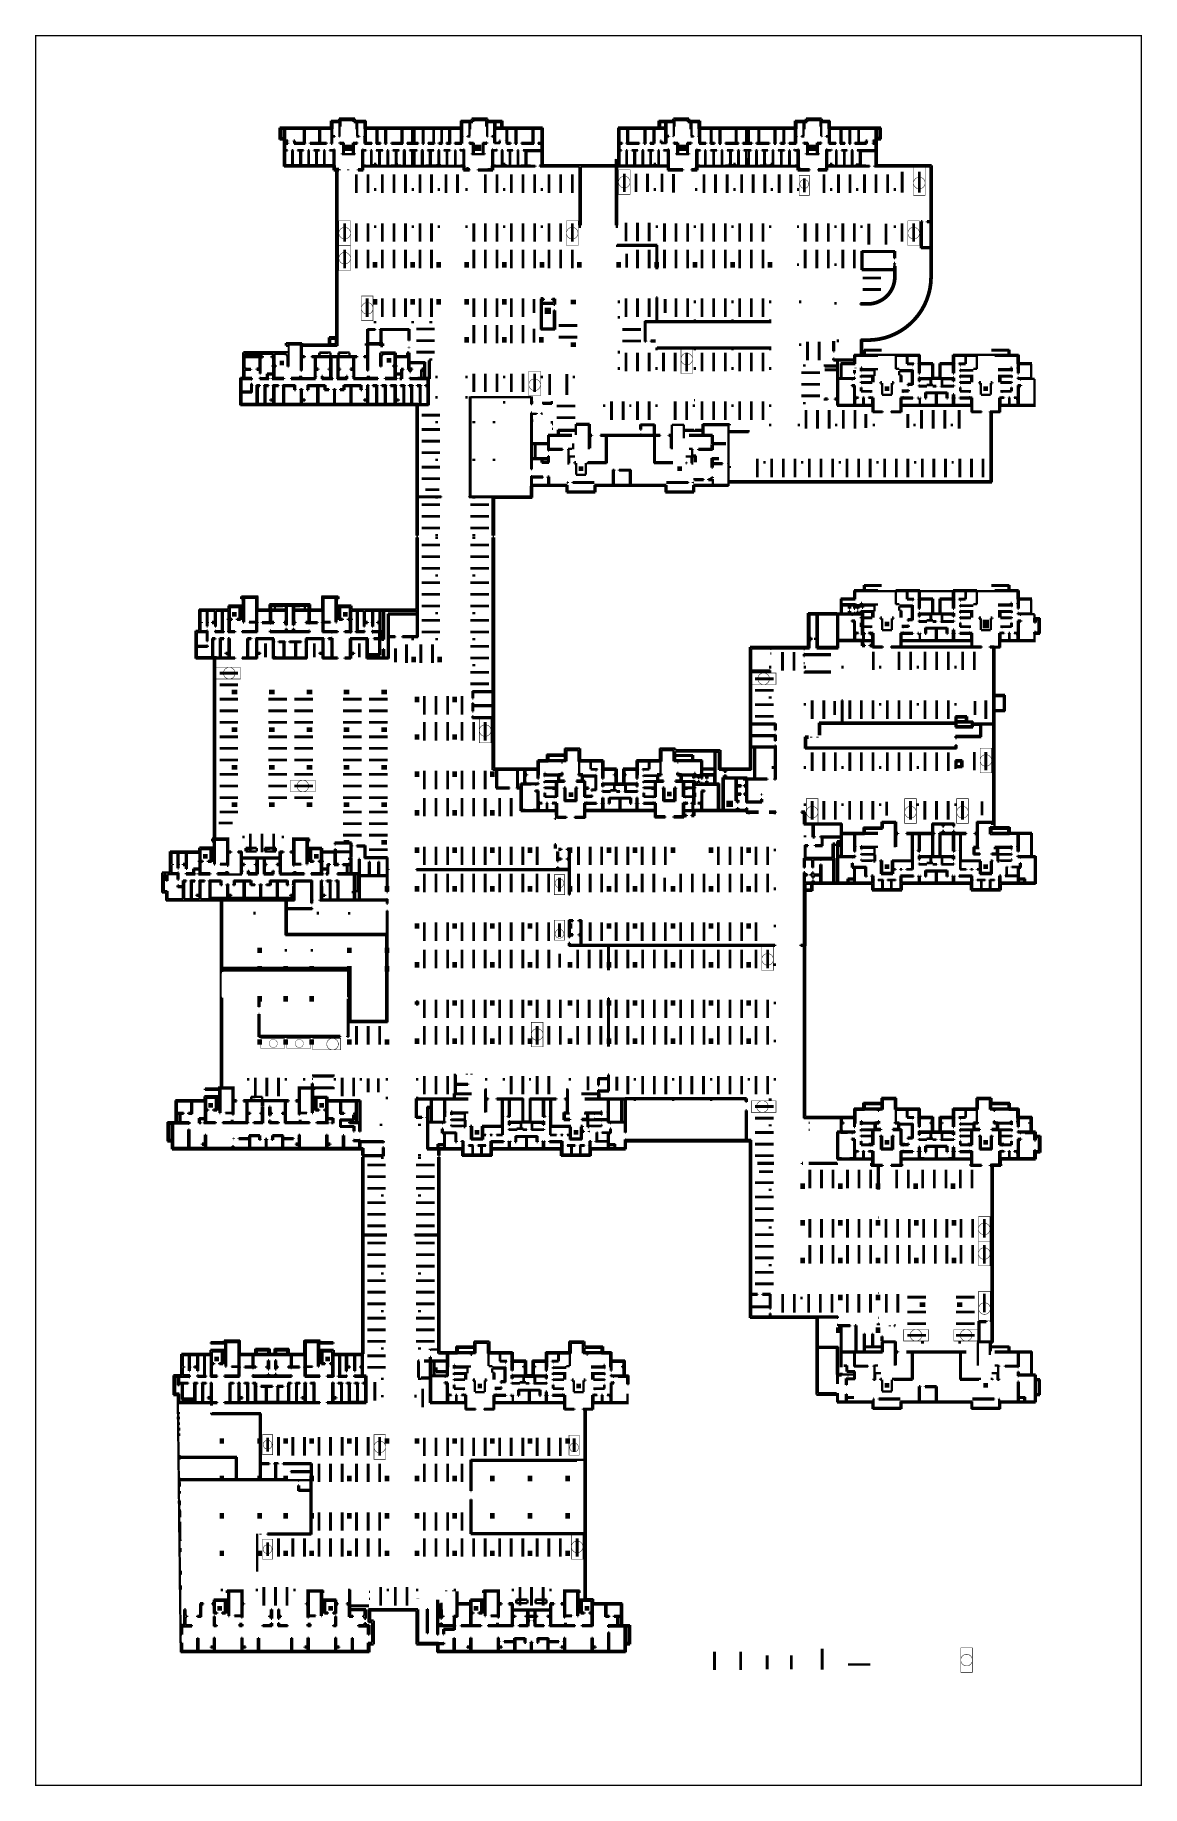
# Model space of a CAD drawing. Header units: millimetres. Extents: x 0 to 1249171, y -42321 to 335084.
# Drawn here: x 710752 to 949071, y -42221 to 334984 of the extents above; entities that cross this region are included whole.
import ezdxf

# ---------------------------------------------------------------- set-up
doc = ezdxf.new("R2010")
doc.units = ezdxf.units.MM
doc.header["$LTSCALE"] = 1000
doc.linetypes.add('A6-DK-B1F$0$HIDDEN2', pattern=[4.7625, 3.175, -1.5875])
doc.linetypes.add('A6-DK-B2F$0$HIDDEN2', pattern=[4.7625, 3.175, -1.5875])
for name, color, linetype in [('A6-DK-B1F$0$A-PRKG', 175, 'A6-DK-B1F$0$HIDDEN2'), ('A6-DK-B2F$0$A-PRKG', 175, 'A6-DK-B2F$0$HIDDEN2'), ('P_core', 1, 'Continuous'), ('P_lot', 5, 'Continuous'), ('留孔', 1, 'Continuous')]:
    doc.layers.add(name, color=color, linetype=linetype)
doc.layers.add('P_core_detached', color=3, linetype='Continuous', lineweight=50)
doc.layers.add('P_wall', color=7, linetype='Continuous', lineweight=50)
doc.layers.get('0').off()
doc.layers.get('A6-DK-B1F$0$A-PRKG').off()
doc.layers.get('A6-DK-B2F$0$A-PRKG').off()

# ---------------------------------------------------------------- blocks, each defined once
blk = doc.blocks.new('A6-DK-B1F$0$wzatcw')
at = {"extrusion": (-5.18032e-09, -4.99617e-22, 1), "elevation": 0}
blk.add_lwpolyline([(3350, 5500), (2450, 200), (1550, 5500)], dxfattribs=at)
blk.add_lwpolyline([(3350, 5500), (1550, 5500), (1550, 200), (3350, 200)], close=True, dxfattribs=at)
at = {"layer": 'P_lot', "const_width": 600, "elevation": 0}
blk.add_lwpolyline([(2450, 5100), (2450, 600)], dxfattribs=at)
blk = doc.blocks.new('A6-DK-B1F$0$标准车位')
blk.add_lwpolyline([(350, 4600), (1250, 0), (2150, 4600)])
blk.add_lwpolyline([(350, 4600), (2150, 4600), (2150, 0), (350, 0)], close=True)
at = {"layer": 'P_lot', "const_width": 600}
blk.add_lwpolyline([(1250, 300), (1250, 4300)], dxfattribs=at)
blk = doc.blocks.new('A6-DK-B1F$0$$0$A$C46FA2BC5')
at = {"layer": 'P_lot', "const_width": 600}
blk.add_lwpolyline([(-1100, -650), (-1100, -3650)], dxfattribs=at)
blk = doc.blocks.new('A6-DK-B2F$0$侧放停车位')
blk.add_lwpolyline([(350, 5700), (1250, 900), (2150, 5700)])
blk.add_lwpolyline([(350, 5700), (2150, 5700), (2150, 900), (350, 900)], close=True)
blk.add_circle((1250, 348, 0), 400)
at = {"layer": 'P_lot', "const_width": 500}
blk.add_lwpolyline([(1250, 5700), (1250, 900)], dxfattribs=at)

msp = doc.modelspace()

# ---------------------------------------------------------------- linework, layer by layer
at = {"layer": 'P_core'}
for points in [[(777517, 309980), (778917, 309980), (777517, 311330), (778917, 311330)], [(806867, 309980), (805467, 309980), (806867, 311330), (805467, 311330)], [(849467, 309980), (850867, 309980), (849467, 311330), (850867, 311330)], [(878817, 309980), (877417, 309980), (878817, 311330), (877417, 311330)], [(763387, 264800), (764387, 264800), (763387, 263800), (764387, 263800)], [(786437, 265370), (787437, 265370), (786437, 264370), (787437, 264370)], [(893667, 259310), (894667, 259310), (893667, 258310), (894667, 258310)], [(915947, 259310), (914947, 259310), (915947, 258310), (914947, 258310)], [(827787, 242060), (828787, 242060), (827787, 241060), (828787, 241060)], [(850067, 242060), (849067, 242060), (850067, 241060), (849067, 241060)], [(754172, 209660), (753172, 209660), (754172, 210660), (753172, 210660)], [(777052, 209660), (778052, 209660), (777052, 210660), (778052, 210660)], [(893667, 208610), (894667, 208610), (893667, 207610), (894667, 207610)], [(916147, 209065), (914747, 209065), (916147, 207140), (914747, 207140)], [(825620, 171863), (826620, 171863), (825620, 170863), (826620, 170863)], [(847822, 171985), (846822, 171985), (847822, 170985), (846822, 170985)], [(747907, 157530), (746907, 157530), (747907, 158530), (746907, 158530)], [(770787, 157530), (771787, 157530), (770787, 158530), (771787, 158530)], [(893667, 156310), (894667, 156310), (893667, 155310), (894667, 155310)], [(915947, 156310), (914947, 156310), (915947, 155310), (914947, 155310)], [(749072, 103930), (748072, 103930), (749072, 104930), (748072, 104930)], [(771952, 103930), (772952, 103930), (771952, 104930), (772952, 104930)], [(805417, 99110), (806417, 99110), (805417, 98110), (806417, 98110)], [(827697, 99110), (826697, 99110), (827697, 98110), (826697, 98110)], [(893667, 96960), (894667, 96960), (893667, 95960), (894667, 95960)], [(915947, 96960), (914947, 96960), (915947, 95960), (914947, 95960)], [(750347, 49280), (749347, 49280), (750347, 50280), (749347, 50280)], [(773227, 49280), (774227, 49280), (773227, 50280), (774227, 50280)], [(806017, 44460), (807017, 44460), (806017, 43460), (807017, 43460)], [(828297, 44460), (827297, 44460), (828297, 43460), (827297, 43460)], [(893667, 44610), (894667, 44610), (893667, 43610), (894667, 43610)], [(915947, 44610), (914947, 44610), (915947, 43610), (914947, 43610)], [(750987, -4420), (749987, -4420), (750987, -3420), (749987, -3420)], [(773867, -4420), (774867, -4420), (773867, -3420), (774867, -3420)], [(806187, -4420), (805187, -4420), (806187, -3420), (805187, -3420)], [(829067, -4420), (830067, -4420), (829067, -3420), (830067, -3420)]]:
    msp.add_solid(points, dxfattribs=at)
at = {"layer": 'P_core_detached'}
for points in [[(821842, 274886), (820442, 274886), (821842, 276236), (820442, 276236)], [(860997, 168676), (859597, 168676), (860997, 170026), (859597, 170026)]]:
    msp.add_solid(points, dxfattribs=at)
at = {"layer": 'P_wall', "const_width": 300}
msp.add_lwpolyline([(710902, 334834), (948921, 334834), (948921, -42071), (710902, -42071)], close=True, dxfattribs=at)
at = {"layer": 'P_wall', "const_width": 500}
for points in [[(776207, 316975), (779627, 316975)], [(776207, 316525), (776207, 316975)], [(776507, 316675), (776507, 316225)], [(779127, 316675), (776507, 316675)], [(779127, 316605), (779127, 316675)], [(779327, 316605), (779127, 316605)], [(779327, 316225), (779327, 316605)], [(779627, 316975), (779627, 316525)], [(804757, 316975), (808177, 316975)], [(804757, 316525), (804757, 316975)], [(805057, 316605), (805057, 316225)], [(805257, 316605), (805057, 316605)], [(805257, 316675), (805257, 316605)], [(807877, 316675), (805257, 316675)], [(807877, 315205), (807877, 316675)], [(808177, 316975), (808177, 316525)], [(848157, 316975), (851577, 316975)], [(848157, 316525), (848157, 316975)], [(848457, 316675), (848457, 316225)], [(851077, 316675), (848457, 316675)], [(851077, 316605), (851077, 316675)], [(851277, 316605), (851077, 316605)], [(851277, 316225), (851277, 316605)], [(851577, 316975), (851577, 316525)], [(876707, 316975), (880127, 316975)], [(876707, 316525), (876707, 316975)], [(877007, 316605), (877007, 316225)], [(877207, 316605), (877007, 316605)], [(877207, 316675), (877207, 316605)], [(879827, 316675), (877207, 316675)], [(879827, 315205), (879827, 316675)], [(880127, 316975), (880127, 316525)], [(763417, 315055), (763417, 312455)], [(764317, 315055), (763417, 315055)], [(763417, 315055), (763417, 312455)], [(764317, 315055), (763417, 315055)], [(763717, 314805), (763717, 312755)], [(764317, 314805), (763717, 314805)], [(763717, 314755), (763717, 312755)], [(764317, 314755), (763717, 314755)], [(764317, 315055), (774467, 315055)], [(764317, 312755), (764317, 315055)], [(764317, 315055), (774457, 315055)], [(764317, 312755), (764317, 314755)], [(764617, 312390), (764617, 314805)], [(768127, 314805), (764617, 314805)], [(764617, 314755), (764617, 311775)], [(771957, 314755), (764617, 314755)], [(770102, 314805), (768127, 314805)], [(768617, 311775), (768617, 314805)], [(768817, 311775), (768817, 314805)], [(771977, 314805), (770102, 314805)], [(771957, 311775), (771957, 314755)], [(771977, 311775), (771977, 314805)], [(771977, 311775), (771977, 314805)], [(772157, 314805), (772157, 311775)], [(774057, 314805), (772157, 314805)], [(772157, 314805), (773307, 314805)], [(772157, 311965), (772157, 314805)], [(773292, 314805), (772157, 314805)], [(772157, 314755), (772157, 311575)], [(774767, 314755), (772157, 314755)], [(774757, 314805), (774057, 314805)], [(774457, 316525), (776257, 316525)], [(774457, 315055), (774457, 316525)], [(774467, 316525), (776207, 316525)], [(774467, 315055), (774467, 316525)], [(774557, 314805), (774557, 311775)], [(774757, 316225), (776307, 316225)], [(774757, 314805), (774757, 316225)], [(774757, 314875), (774757, 311575)], [(775307, 313215), (774757, 313215)], [(775307, 313115), (774757, 313115)], [(774767, 316225), (774767, 314755)], [(776307, 316225), (774767, 316225)], [(775307, 313215), (775307, 313115)], [(776207, 313215), (776307, 313215)], [(776207, 313215), (776207, 313115)], [(776207, 313115), (776307, 313115)], [(776307, 315205), (776307, 316225)], [(776307, 313115), (776307, 316225)], [(776507, 315205), (776307, 315205)], [(776507, 316225), (776507, 315205)], [(779927, 316225), (779327, 316225)], [(779627, 316525), (781967, 316525)], [(779927, 314655), (779927, 316225)], [(780127, 314655), (779927, 314655)], [(780577, 313115), (779927, 313115)], [(781977, 316525), (780107, 316525)], [(780107, 316225), (780107, 313215)], [(781727, 316225), (780107, 316225)], [(780577, 313215), (780107, 313215)], [(780127, 316225), (780127, 314655)], [(781667, 316225), (780127, 316225)], [(780577, 313215), (780577, 313115)], [(781577, 313215), (781577, 313115)], [(781727, 313215), (781577, 313215)], [(781677, 313115), (781577, 313115)], [(781667, 314755), (781667, 316225)], [(784277, 314755), (781667, 314755)], [(781677, 313115), (781677, 311575)], [(781727, 316225), (781727, 313215)], [(781967, 316525), (781967, 315055)], [(781967, 315055), (794067, 315055)], [(781977, 315055), (781977, 316525)], [(781977, 315055), (802407, 315055)], [(784277, 314805), (781977, 314805)], [(781977, 311775), (781977, 314805)], [(783092, 314805), (784277, 314805)], [(784277, 311775), (784277, 314805)], [(784277, 311775), (784277, 314805)], [(784277, 311575), (784277, 314755)], [(784457, 311775), (784457, 314805)], [(784457, 311775), (784457, 314805)], [(784457, 311775), (784457, 314805)], [(784457, 314805), (786157, 314805)], [(784477, 314755), (784477, 311775)], [(791917, 314755), (784477, 314755)], [(786157, 311775), (786157, 314805)], [(786357, 311775), (786357, 314805)], [(786357, 314805), (789657, 314805)], [(789657, 311775), (789657, 314805)], [(789857, 311775), (789857, 314805)], [(789857, 314805), (791917, 314805)], [(791917, 311775), (791917, 314805)], [(791917, 311775), (791917, 314755)], [(792117, 314755), (792117, 311575)], [(792267, 314755), (792117, 314755)], [(792267, 311575), (792267, 314755)], [(792467, 311775), (792467, 314805)], [(794527, 314805), (792467, 314805)], [(792467, 314755), (792467, 311775)], [(794367, 314755), (792467, 314755)], [(794067, 315055), (796827, 315055)], [(794267, 311775), (794267, 314805)], [(794367, 311775), (794367, 314805)], [(796527, 314755), (794367, 314755)], [(798127, 314805), (794527, 314805)], [(796527, 311775), (796527, 314805)], [(799907, 314755), (796527, 314755)], [(796627, 311775), (796627, 314805)], [(796827, 315055), (802417, 315055)], [(799907, 314805), (798127, 314805)], [(798227, 311775), (798227, 314805)], [(798327, 311775), (798327, 314805)], [(799907, 311775), (799907, 314805)], [(799907, 311775), (799907, 314805)], [(799907, 311775), (799907, 314805)], [(799907, 311775), (799907, 314755)], [(799907, 311775), (799907, 314755)], [(800107, 314805), (802407, 314805)], [(800107, 311775), (800107, 314805)], [(800107, 311775), (800107, 314805)], [(801292, 314805), (800107, 314805)], [(800107, 314755), (800107, 311575)], [(802717, 314755), (800107, 314755)], [(800107, 314755), (800107, 311575)], [(802407, 316525), (804277, 316525)], [(802407, 315055), (802407, 316525)], [(802407, 311775), (802407, 314755)], [(802417, 316525), (804757, 316525)], [(802417, 315055), (802417, 316525)], [(802707, 316225), (802707, 313215)], [(802707, 316225), (804277, 316225)], [(802707, 313215), (802807, 313215)], [(802707, 313115), (802707, 311575)], [(802707, 313115), (802807, 313115)], [(802717, 316225), (802717, 314755)], [(804257, 316225), (802717, 316225)], [(802807, 313215), (802807, 313115)], [(803807, 313215), (803807, 313115)], [(803807, 313215), (804277, 313215)], [(803807, 313115), (804457, 313115)], [(804257, 314655), (804257, 316225)], [(804457, 314655), (804257, 314655)], [(804277, 316225), (804277, 313215)], [(804457, 316225), (804457, 314655)], [(805057, 316225), (804457, 316225)], [(808077, 315205), (807877, 315205)], [(808077, 316225), (808077, 315205)], [(809617, 316225), (808077, 316225)], [(809627, 316225), (808077, 316225)], [(808077, 313115), (808077, 316225)], [(808177, 313215), (808077, 313215)], [(808177, 313115), (808077, 313115)], [(811377, 316525), (808127, 316525)], [(808177, 316525), (809917, 316525)], [(808177, 313215), (808177, 313115)], [(809077, 313215), (809627, 313215)], [(809077, 313215), (809077, 313115)], [(809627, 313115), (809077, 313115)], [(809617, 314755), (809617, 316225)], [(812227, 314755), (809617, 314755)], [(809627, 311665), (809627, 316225)], [(809827, 311765), (809827, 314805)], [(809827, 314805), (810327, 314805)], [(809877, 316225), (809877, 315055)], [(811077, 316225), (809877, 316225)], [(810327, 315055), (809877, 315055)], [(809917, 316525), (811377, 316525)], [(809917, 316225), (809917, 315055)], [(809917, 316225), (811077, 316225)], [(809917, 315055), (811077, 315055)], [(820067, 315055), (810327, 315055)], [(810327, 314805), (812227, 314805)], [(811077, 315055), (811077, 316225)], [(811077, 316225), (811077, 315055)], [(811077, 314805), (812227, 314805)], [(811377, 316525), (811377, 315055)], [(811377, 315055), (811377, 316525)], [(811377, 315055), (820067, 315055)], [(812227, 314805), (812227, 311575)], [(812227, 311775), (812227, 314805)], [(812227, 311575), (812227, 314755)], [(812407, 311775), (812407, 314805)], [(812407, 311775), (812407, 314805)], [(812407, 314805), (814182, 314805)], [(812427, 314755), (812427, 311775)], [(819767, 314754), (812427, 314755)], [(814182, 311775), (814182, 314805)], [(814382, 311775), (814382, 314805)], [(814382, 314805), (816057, 314805)], [(816057, 314805), (819817, 314805)], [(817867, 311775), (817867, 314805)], [(818067, 311775), (818067, 314805)], [(819767, 311775), (819767, 314754)], [(819817, 312390), (819817, 314805)], [(820066, 310175), (820067, 315055)], [(820067, 315055), (820067, 306925)], [(836267, 315055), (845007, 315055)], [(836267, 306925), (836267, 315055)], [(836267, 312755), (836267, 315055)], [(836267, 315055), (845007, 315055)], [(836567, 311775), (836567, 314805)], [(840077, 314805), (836567, 314805)], [(836567, 314755), (836567, 311775)], [(843907, 314755), (836567, 314755)], [(838267, 311775), (838267, 314805)], [(838467, 311775), (838467, 314805)], [(841952, 314805), (840077, 314805)], [(841952, 311775), (841952, 314805)], [(842152, 311775), (842152, 314805)], [(843927, 314805), (842152, 314805)], [(843907, 311775), (843907, 314755)], [(843927, 311775), (843927, 314805)], [(843927, 311775), (843927, 314805)], [(844107, 314805), (844107, 311575)], [(845307, 314805), (844107, 314805)], [(844107, 311975), (844107, 314805)], [(845292, 314805), (844107, 314805)], [(844107, 314755), (844107, 311575)], [(846717, 314755), (844107, 314755)], [(845007, 316525), (845007, 315055)], [(846417, 316525), (845007, 316525)], [(845007, 315055), (845007, 316525)], [(845007, 316525), (848207, 316525)], [(845307, 316225), (846407, 316225)], [(845307, 315055), (845307, 316225)], [(845307, 316225), (845307, 315055)], [(846417, 316225), (845307, 316225)], [(845307, 315055), (846417, 315055)], [(845307, 315055), (846407, 315055)], [(845307, 314805), (846407, 314805)], [(846407, 316525), (848207, 316525)], [(846407, 315055), (846407, 316525)], [(846407, 316225), (846407, 314805)], [(846407, 311795), (846407, 314805)], [(846417, 316525), (848157, 316525)], [(846417, 315055), (846417, 316225)], [(846707, 316225), (848257, 316225)], [(846707, 311675), (846707, 316225)], [(847257, 313235), (846707, 313235)], [(847257, 313115), (846707, 313115)], [(846717, 316225), (846717, 314755)], [(848257, 316225), (846717, 316225)], [(847257, 313115), (847257, 313235)], [(848257, 313235), (848157, 313235)], [(848157, 313115), (848157, 313235)], [(848257, 313115), (848157, 313115)], [(848257, 315205), (848257, 316225)], [(848257, 313235), (848257, 316225)], [(848457, 315205), (848257, 315205)], [(848457, 316225), (848457, 315205)], [(851877, 316225), (851277, 316225)], [(851577, 316525), (853917, 316525)], [(851877, 314655), (851877, 316225)], [(852077, 314655), (851877, 314655)], [(852527, 313115), (851877, 313115)], [(853927, 316525), (852057, 316525)], [(852057, 316225), (852057, 313215)], [(853677, 316225), (852057, 316225)], [(852527, 313215), (852057, 313215)], [(852077, 316225), (852077, 314655)], [(853617, 316225), (852077, 316225)], [(852527, 313215), (852527, 313115)], [(853527, 313215), (853527, 313115)], [(853677, 313215), (853527, 313215)], [(853727, 313115), (853527, 313115)], [(853617, 314755), (853617, 316225)], [(856227, 314755), (853617, 314755)], [(853677, 316225), (853677, 313215)], [(853727, 313115), (853727, 311575)], [(853917, 316525), (853917, 315055)], [(853917, 315055), (866017, 315055)], [(853927, 315055), (853927, 316525)], [(853927, 315055), (874357, 315055)], [(856227, 314805), (853927, 314805)], [(853927, 311775), (853927, 314805)], [(855042, 314805), (856227, 314805)], [(856227, 311775), (856227, 314805)], [(856227, 311775), (856227, 314805)], [(856227, 311575), (856227, 314755)], [(856407, 311775), (856407, 314805)], [(856407, 311775), (856407, 314805)], [(856407, 311775), (856407, 314805)], [(856407, 314805), (858107, 314805)], [(856427, 314755), (856427, 311775)], [(863867, 314755), (856427, 314755)], [(858107, 311775), (858107, 314805)], [(858307, 311775), (858307, 314805)], [(858307, 314805), (861607, 314805)], [(861607, 311775), (861607, 314805)], [(861807, 311775), (861807, 314805)], [(861807, 314805), (863867, 314805)], [(863867, 311775), (863867, 314805)], [(863867, 311775), (863867, 314755)], [(864067, 314755), (864067, 311575)], [(864217, 314755), (864067, 314755)], [(864217, 311575), (864217, 314755)], [(864417, 311775), (864417, 314805)], [(866477, 314805), (864417, 314805)], [(864417, 314755), (864417, 311775)], [(866317, 314755), (864417, 314755)], [(866017, 315055), (868517, 315055)], [(868217, 314755), (866317, 314755)], [(866477, 311775), (866477, 314805)], [(869977, 314805), (866477, 314805)], [(866677, 311775), (866677, 314805)], [(871867, 314755), (868217, 314755)], [(868517, 315055), (874367, 315055)], [(869977, 311775), (869977, 314805)], [(870177, 311775), (870177, 314805)], [(871877, 314805), (870177, 314805)], [(871867, 311775), (871867, 314755)], [(871877, 311775), (871877, 314805)], [(871877, 311775), (871877, 314805)], [(871877, 311775), (871877, 314805)], [(872057, 314805), (874357, 314805)], [(872057, 311775), (872057, 314805)], [(872057, 311775), (872057, 314805)], [(873242, 314805), (872057, 314805)], [(872067, 314755), (872067, 311575)], [(874667, 314755), (872067, 314755)], [(874357, 316525), (876227, 316525)], [(874357, 315055), (874357, 316525)], [(874357, 311775), (874357, 314805)], [(874367, 316525), (876707, 316525)], [(874367, 315055), (874367, 316525)], [(874657, 316225), (874657, 313215)], [(874657, 316225), (876227, 316225)], [(874657, 313215), (874757, 313215)], [(874657, 313115), (874657, 311575)], [(874657, 313115), (874757, 313115)], [(874667, 316225), (874667, 314755)], [(876207, 316225), (874667, 316225)], [(874757, 313215), (874757, 313115)], [(875757, 313215), (875757, 313115)], [(875757, 313215), (876227, 313215)], [(875757, 313115), (876407, 313115)], [(876207, 314655), (876207, 316225)], [(876407, 314655), (876207, 314655)], [(876227, 316225), (876227, 313215)], [(876407, 316225), (876407, 314655)], [(877007, 316225), (876407, 316225)], [(880027, 315205), (879827, 315205)], [(880027, 316225), (880027, 315205)], [(881567, 316225), (880027, 316225)], [(881627, 316225), (880027, 316225)], [(880027, 313215), (880027, 316225)], [(880127, 313215), (880027, 313215)], [(880127, 313115), (880027, 313115)], [(881877, 316525), (880077, 316525)], [(880127, 316525), (881867, 316525)], [(880127, 313215), (880127, 313115)], [(881027, 313215), (881627, 313215)], [(881027, 313215), (881027, 313115)], [(881627, 313115), (881027, 313115)], [(881567, 314755), (881567, 316225)], [(884177, 314755), (881567, 314755)], [(881627, 311575), (881627, 316225)], [(881867, 316525), (881867, 315055)], [(881867, 315055), (892017, 315055)], [(881877, 316525), (881877, 315055)], [(892017, 315055), (881877, 315055)], [(881877, 311775), (881877, 314805)], [(881877, 314805), (884177, 314805)], [(884177, 314805), (884177, 311765)], [(884177, 311765), (884177, 314805)], [(884177, 311575), (884177, 314755)], [(884357, 311765), (884357, 314805)], [(884357, 311765), (884357, 314805)], [(884357, 314805), (886132, 314805)], [(884377, 314755), (884377, 311775)], [(891717, 314754), (884377, 314755)], [(886132, 311775), (886132, 314805)], [(886232, 311775), (886232, 314805)], [(886232, 314805), (888007, 314805)], [(888007, 311775), (888007, 314805)], [(888007, 314805), (891767, 314805)], [(888107, 311775), (888107, 314805)], [(891717, 311775), (891717, 314754)], [(891767, 312390), (891767, 314805)], [(892016, 310175), (892017, 315055)], [(892017, 315055), (892867, 315055)], [(892017, 315055), (892017, 312805)], [(892867, 315055), (892017, 315055)], [(892017, 314805), (892617, 314805)], [(892567, 314755), (892017, 314755)], [(892567, 312805), (892567, 314755)], [(892617, 314805), (892617, 312755)], [(892867, 315055), (892867, 312505)], [(892867, 312505), (892867, 315055)], [(763417, 312455), (764317, 312455)], [(763417, 312455), (764317, 312455)], [(763717, 312755), (764317, 312755)], [(763717, 312755), (764317, 312755)], [(764317, 306625), (764317, 312797)], [(764317, 306625), (764317, 312455)], [(764617, 310175), (764617, 312390)], [(764617, 312255), (765217, 312255)], [(764617, 312055), (765217, 312055)], [(764617, 311775), (765217, 311775)], [(764617, 311575), (764617, 306925)], [(765217, 311575), (764617, 311575)], [(765127, 310175), (764617, 310175)], [(764617, 310075), (765127, 310075)], [(764617, 306875), (764617, 310075)], [(765127, 310075), (765127, 310175)], [(765217, 312055), (765217, 312255)], [(765217, 311775), (765217, 311575)], [(766027, 310075), (766027, 310175)], [(766327, 310175), (766027, 310175)], [(766027, 310075), (766127, 310075)], [(766127, 306875), (766127, 310075)], [(766227, 310075), (766327, 310075)], [(766227, 306875), (766227, 310075)], [(766327, 310075), (766327, 310175)], [(766417, 312255), (766417, 312055)], [(766417, 312255), (766717, 312255)], [(766417, 312055), (766517, 312055)], [(766517, 312055), (766517, 311575)], [(766517, 311575), (768917, 311575)], [(766717, 312255), (766717, 311775)], [(766717, 311775), (768127, 311775)], [(767227, 310075), (767227, 310175)], [(768607, 310175), (767227, 310175)], [(767227, 310075), (767817, 310075)], [(767817, 306875), (767817, 310075)], [(768017, 306875), (768017, 310075)], [(768017, 310075), (768607, 310075)], [(768917, 311775), (768127, 311775)], [(768607, 310075), (768607, 310175)], [(768917, 311775), (768917, 311575)], [(769507, 310075), (769507, 310175)], [(769807, 310175), (769507, 310175)], [(769507, 310075), (769607, 310075)], [(769607, 306875), (769607, 310075)], [(769707, 306875), (769707, 310075)], [(769707, 310075), (769807, 310075)], [(769807, 310075), (769807, 310175)], [(770302, 311775), (769917, 311775)], [(769917, 311775), (769917, 311575)], [(769917, 311575), (770302, 311575)], [(770302, 311775), (773557, 311775)], [(770302, 311575), (773557, 311575)], [(770707, 310075), (770707, 310175)], [(772007, 310175), (770707, 310175)], [(770707, 310075), (771307, 310075)], [(770707, 310075), (771307, 310075)], [(771307, 306875), (771307, 310075)], [(771407, 306875), (771407, 310075)], [(771407, 310075), (772007, 310075)], [(771577, 311775), (771957, 311775)], [(771577, 311575), (771577, 311775)], [(772157, 311575), (771577, 311575)], [(772007, 310075), (772007, 310175)], [(772907, 310075), (772907, 310175)], [(773107, 310175), (772907, 310175)], [(772907, 310075), (773007, 310075)], [(773007, 306875), (773007, 310075)], [(773207, 310175), (773107, 310175)], [(773207, 310075), (773107, 310075)], [(773107, 306875), (773107, 310075)], [(773207, 310075), (773207, 310175)], [(773557, 311775), (773557, 311575)], [(775227, 310175), (774107, 310175)], [(774107, 310075), (774107, 310175)], [(775127, 310075), (774107, 310075)], [(774457, 311775), (774457, 311575)], [(774457, 311775), (774557, 311775)], [(774457, 311575), (774557, 311575)], [(774757, 311575), (774557, 311575)], [(775027, 310355), (775027, 306925)], [(775227, 310355), (775027, 310355)], [(775127, 306875), (775127, 310075)], [(775227, 310155), (775227, 310355)], [(775227, 306875), (775227, 310175)], [(775227, 306925), (775227, 310155)], [(776307, 311855), (776307, 311575)], [(776507, 311855), (776307, 311855)], [(776307, 311575), (777057, 311575)], [(776507, 311775), (776507, 311855)], [(777257, 311775), (776507, 311775)], [(776807, 309505), (776807, 309305)], [(777057, 309505), (776807, 309505)], [(776807, 309305), (777057, 309305)], [(777057, 311575), (777057, 309305)], [(777057, 311575), (777057, 309305)], [(777057, 309305), (777257, 309305)], [(777077, 309305), (777667, 309305)], [(777257, 309305), (777257, 311775)], [(777667, 309305), (779377, 309305)], [(779177, 311775), (779927, 311775)], [(779177, 309305), (779177, 311775)], [(779377, 309305), (779177, 309305)], [(779377, 311575), (779377, 309305)], [(780127, 311575), (779377, 311575)], [(779377, 311575), (779377, 309305)], [(779377, 309505), (779627, 309505)], [(779627, 309305), (779377, 309305)], [(779627, 309505), (779627, 309305)], [(779927, 311855), (780127, 311855)], [(779927, 311775), (779927, 311855)], [(780127, 311855), (780127, 311575)], [(781207, 310355), (781407, 310355)], [(781207, 310155), (781207, 310355)], [(781207, 310175), (782087, 310175)], [(781207, 306025), (781207, 310175)], [(781207, 310155), (781207, 310155)], [(781207, 306875), (781207, 310155)], [(781407, 310355), (781407, 306875)], [(781407, 310075), (782087, 310075)], [(781407, 306825), (781407, 310075)], [(781407, 306825), (781407, 310075)], [(783277, 311575), (781677, 311575)], [(783277, 311775), (781977, 311775)], [(782087, 310075), (782087, 310175)], [(782987, 310075), (782987, 310175)], [(782987, 310175), (783287, 310175)], [(783087, 310075), (782987, 310075)], [(783087, 306825), (783087, 310075)], [(783287, 310075), (783187, 310075)], [(783187, 306825), (783187, 310075)], [(783277, 311775), (783277, 311575)], [(783287, 310075), (783287, 310175)], [(784177, 311775), (784177, 311575)], [(784277, 311775), (784177, 311775)], [(785157, 311575), (784177, 311575)], [(784187, 310075), (784187, 310175)], [(784187, 310175), (785647, 310175)], [(784187, 310075), (784867, 310075)], [(784857, 311575), (784277, 311575)], [(785157, 311775), (784457, 311775)], [(785157, 311775), (784457, 311775)], [(784842, 311775), (784457, 311775)], [(784477, 311775), (784857, 311775)], [(784857, 311775), (784857, 311575)], [(784867, 306825), (784867, 310075)], [(785647, 310075), (784967, 310075)], [(784967, 306825), (784967, 310075)], [(785157, 311575), (785157, 311775)], [(785647, 310075), (785647, 310175)], [(786057, 311775), (786057, 311575)], [(786157, 311775), (786057, 311775)], [(786457, 311575), (786057, 311575)], [(786357, 311775), (786457, 311775)], [(786457, 311775), (786457, 311575)], [(786547, 310075), (786547, 310175)], [(786547, 310175), (786847, 310175)], [(786547, 310175), (786847, 310175)], [(786647, 310075), (786547, 310075)], [(786647, 310075), (786547, 310075)], [(786647, 306825), (786647, 310075)], [(786847, 310075), (786747, 310075)], [(786847, 310075), (786747, 310075)], [(786747, 306825), (786747, 310075)], [(786847, 310075), (786847, 310175)], [(787457, 311775), (787457, 311575)], [(787457, 311775), (789657, 311775)], [(787457, 311575), (789657, 311575)], [(787747, 310075), (787747, 310175)], [(787747, 310175), (789157, 310175)], [(788427, 310075), (787747, 310075)], [(788427, 306825), (788427, 310075)], [(789157, 310075), (788607, 310075)], [(788607, 306825), (788607, 310075)], [(789157, 310075), (789157, 310175)], [(789957, 311575), (789657, 311575)], [(789657, 311575), (789957, 311575)], [(789857, 311775), (789957, 311775)], [(789857, 311775), (789957, 311775)], [(789957, 311775), (789957, 311575)], [(790057, 310075), (790057, 310175)], [(790057, 310175), (790457, 310175)], [(790057, 310175), (790457, 310175)], [(790157, 310075), (790057, 310075)], [(790157, 310075), (790057, 310075)], [(790157, 306825), (790157, 310075)], [(790457, 310075), (790357, 310075)], [(790457, 310075), (790357, 310075)], [(790357, 306825), (790357, 310075)], [(790457, 310075), (790457, 310175)], [(790857, 311775), (790857, 311575)], [(790857, 311775), (791917, 311775)], [(793267, 311575), (790857, 311575)], [(791217, 311775), (791917, 311775)], [(791217, 311575), (791217, 311775)], [(792117, 311575), (791217, 311575)], [(791357, 310175), (793027, 310175)], [(791357, 310075), (791357, 310175)], [(791917, 310075), (791357, 310075)], [(791917, 306825), (791917, 310075)], [(793167, 311575), (792267, 311575)], [(792467, 311775), (793167, 311775)], [(793267, 311775), (792467, 311775)], [(792467, 310075), (793027, 310075)], [(792467, 306825), (792467, 310075)], [(793027, 310075), (793027, 310175)], [(793167, 311775), (793167, 311575)], [(793267, 311575), (793267, 311775)], [(793927, 310075), (793927, 310175)], [(794327, 310175), (793927, 310175)], [(794327, 310175), (793927, 310175)], [(793927, 310075), (794027, 310075)], [(793927, 310075), (794027, 310075)], [(794027, 306825), (794027, 310075)], [(794167, 311575), (794167, 311775)], [(794467, 311775), (794167, 311775)], [(794167, 311575), (794467, 311575)], [(794227, 310075), (794327, 310075)], [(794227, 310075), (794327, 310075)], [(794227, 306825), (794227, 310075)], [(794327, 310075), (794327, 310175)], [(794467, 311575), (794467, 311775)], [(795227, 310075), (795227, 310175)], [(796637, 310175), (795227, 310175)], [(795227, 310075), (795777, 310075)], [(795367, 311775), (796727, 311775)], [(795367, 311575), (795367, 311775)], [(795367, 311575), (796727, 311575)], [(795777, 306825), (795777, 310075)], [(795957, 310075), (796637, 310075)], [(795957, 306825), (795957, 310075)], [(796637, 310075), (796637, 310175)], [(796727, 311575), (796727, 311775)], [(797537, 310075), (797537, 310175)], [(797837, 310175), (797537, 310175)], [(797837, 310175), (797537, 310175)], [(797537, 310075), (797637, 310075)], [(797537, 310075), (797637, 310075)], [(797627, 311575), (797627, 311775)], [(798427, 311775), (797627, 311775)], [(797627, 311575), (798427, 311575)], [(797637, 306825), (797637, 310075)], [(797737, 310075), (797837, 310075)], [(797737, 310075), (797837, 310075)], [(797737, 306825), (797737, 310075)], [(797837, 310075), (797837, 310175)], [(798427, 311575), (798427, 311775)], [(798737, 310075), (798737, 310175)], [(800197, 310175), (798737, 310175)], [(798737, 310075), (799417, 310075)], [(799327, 311775), (799907, 311775)], [(799327, 311575), (799327, 311775)], [(799327, 311775), (799907, 311775)], [(799327, 311575), (800207, 311575)], [(799417, 306825), (799417, 310075)], [(800197, 310075), (799517, 310075)], [(799517, 306825), (799517, 310075)], [(799527, 311775), (799907, 311775)], [(799527, 311575), (799527, 311775)], [(799527, 311775), (799907, 311775)], [(799527, 311575), (799527, 311775)], [(800107, 311575), (799527, 311575)], [(800107, 311575), (799527, 311575)], [(799542, 311775), (799907, 311775)], [(800107, 311775), (800207, 311775)], [(800197, 310075), (800197, 310175)], [(800207, 311775), (800207, 311575)], [(801097, 310075), (801097, 310175)], [(801347, 310175), (801097, 310175)], [(801097, 310075), (801197, 310075)], [(801107, 311775), (801107, 311575)], [(801107, 311775), (802407, 311775)], [(801107, 311575), (802707, 311575)], [(801197, 306825), (801197, 310075)], [(801297, 310075), (801347, 310075)], [(801297, 306825), (801297, 310075)], [(801347, 310075), (801347, 310175)], [(802247, 310325), (802347, 310325)], [(802247, 310175), (802247, 310325)], [(803177, 310175), (802247, 310175)], [(802247, 310075), (802247, 310175)], [(802977, 310075), (802247, 310075)], [(802347, 310325), (802347, 310175)], [(802977, 310355), (802977, 306875)], [(803177, 310355), (802977, 310355)], [(802977, 306825), (802977, 310075)], [(802977, 306825), (802977, 310075)], [(803177, 310155), (803177, 310355)], [(803177, 306025), (803177, 310175)], [(803177, 310155), (803177, 310155)], [(803177, 306875), (803177, 310155)], [(804257, 311855), (804257, 311575)], [(804457, 311855), (804257, 311855)], [(804257, 311575), (805007, 311575)], [(804457, 311775), (804457, 311855)], [(805207, 311775), (804457, 311775)], [(804757, 309505), (804757, 309305)], [(805007, 309505), (804757, 309505)], [(804757, 309305), (805007, 309305)], [(805007, 311575), (805007, 309305)], [(805007, 311575), (805007, 309305)], [(805007, 309305), (805207, 309305)], [(805617, 309305), (805007, 309305)], [(805207, 309305), (805207, 311775)], [(807327, 309305), (805617, 309305)], [(807127, 311775), (807877, 311775)], [(807127, 309305), (807127, 311775)], [(807327, 309305), (807127, 309305)], [(807327, 311575), (807327, 309305)], [(808077, 311575), (807327, 311575)], [(807327, 311575), (807327, 309305)], [(807327, 309505), (807577, 309505)], [(807577, 309305), (807327, 309305)], [(807577, 309505), (807577, 309305)], [(807877, 311855), (808077, 311855)], [(807877, 311775), (807877, 311855)], [(808077, 311855), (808077, 311575)], [(809157, 310355), (809357, 310355)], [(809157, 310155), (809157, 310355)], [(809157, 310175), (810277, 310175)], [(809157, 306025), (809157, 310175)], [(809157, 310155), (809157, 310155)], [(809157, 306875), (809157, 310155)], [(809357, 310355), (809357, 306875)], [(810277, 310075), (809357, 310075)], [(809357, 306825), (809357, 310075)], [(809357, 306825), (809357, 310075)], [(810827, 311665), (809627, 311665)], [(809827, 311765), (810727, 311765)], [(809977, 310415), (809977, 310175)], [(810077, 310415), (809977, 310415)], [(810077, 310175), (810077, 310415)], [(810277, 310075), (810277, 310175)], [(810727, 312255), (810727, 311765)], [(810927, 312255), (810727, 312255)], [(810827, 312155), (810827, 311665)], [(810927, 312155), (810827, 312155)], [(810927, 312155), (810927, 312255)], [(811177, 310075), (811177, 310175)], [(811177, 310175), (811477, 310175)], [(811277, 310075), (811177, 310075)], [(811277, 306825), (811277, 310075)], [(811377, 306825), (811377, 310075)], [(811477, 310075), (811377, 310075)], [(811477, 310075), (811477, 310175)], [(812127, 312255), (812127, 312155)], [(812127, 312255), (812227, 312255)], [(812127, 312155), (812227, 312155)], [(812807, 311575), (812227, 311575)], [(813182, 311575), (812227, 311575)], [(812377, 310075), (812377, 310175)], [(812377, 310175), (813677, 310175)], [(812977, 310075), (812377, 310075)], [(813182, 311775), (812407, 311775)], [(812427, 311775), (812807, 311775)], [(812807, 311775), (812807, 311575)], [(812977, 306825), (812977, 310075)], [(813077, 306825), (813077, 310075)], [(813677, 310075), (813077, 310075)], [(813677, 310075), (813077, 310075)], [(813182, 311775), (813182, 311575)], [(813677, 310075), (813677, 310175)], [(814082, 311775), (814182, 311775)], [(814082, 311775), (814082, 311575)], [(814482, 311575), (814082, 311575)], [(814382, 311775), (814482, 311775)], [(814482, 311775), (814482, 311575)], [(814577, 310075), (814577, 310175)], [(814577, 310175), (814877, 310175)], [(814677, 310075), (814577, 310075)], [(814677, 306825), (814677, 310075)], [(814777, 306825), (814777, 310075)], [(814877, 310075), (814777, 310075)], [(814877, 310075), (814877, 310175)], [(815482, 311775), (815482, 311575)], [(815482, 311775), (816057, 311775)], [(818167, 311575), (815482, 311575)], [(815777, 310075), (815777, 310175)], [(815777, 310175), (816377, 310175)], [(816377, 310075), (815777, 310075)], [(818167, 311775), (816057, 311775)], [(816377, 310175), (816377, 306625)], [(816377, 310175), (820067, 310175)], [(816377, 306625), (816377, 310075)], [(816577, 309975), (816577, 306825)], [(816577, 309975), (819817, 309975)], [(818167, 311775), (818167, 311575)], [(819067, 311775), (819067, 311575)], [(819817, 311775), (819067, 311775)], [(819817, 311575), (819067, 311575)], [(819167, 311775), (819767, 311775)], [(819167, 311575), (819167, 311775)], [(819767, 311575), (819167, 311575)], [(819767, 307125), (819767, 311575)], [(819817, 310175), (819817, 312390)], [(819817, 309975), (819817, 306825)], [(820067, 310175), (820067, 306625)], [(836267, 306625), (836267, 312755)], [(836567, 311775), (837167, 311775)], [(836567, 311775), (837167, 311775)], [(836567, 311575), (836567, 306925)], [(837167, 311575), (836567, 311575)], [(836567, 310175), (836567, 311575)], [(836567, 311575), (837167, 311575)], [(837077, 310175), (836567, 310175)], [(836567, 306875), (836567, 310175)], [(836567, 310075), (837077, 310075)], [(837077, 310075), (837077, 310175)], [(837167, 311775), (837167, 311575)], [(837167, 311775), (837167, 311575)], [(838277, 310175), (837977, 310175)], [(837977, 310075), (837977, 310175)], [(837977, 310075), (838077, 310075)], [(838067, 311775), (838067, 311575)], [(838067, 311775), (840077, 311775)], [(838067, 311575), (840852, 311575)], [(838077, 306875), (838077, 310075)], [(838177, 310075), (838277, 310075)], [(838177, 306875), (838177, 310075)], [(838277, 310075), (838277, 310175)], [(840557, 310175), (839177, 310175)], [(839177, 310075), (839177, 310175)], [(839177, 310075), (839777, 310075)], [(839777, 306875), (839777, 310075)], [(839957, 306875), (839957, 310075)], [(839957, 310075), (840557, 310075)], [(840852, 311775), (840077, 311775)], [(840557, 310075), (840557, 310175)], [(840852, 311775), (840852, 311575)], [(841457, 310075), (841457, 310175)], [(841757, 310175), (841457, 310175)], [(841457, 310075), (841557, 310075)], [(841557, 306875), (841557, 310075)], [(841657, 306875), (841657, 310075)], [(841657, 310075), (841757, 310075)], [(841757, 310075), (841757, 310175)], [(841852, 311775), (841852, 311575)], [(841952, 311775), (841852, 311775)], [(841852, 311575), (842252, 311575)], [(842252, 311775), (842152, 311775)], [(842252, 311775), (842252, 311575)], [(842657, 310075), (842657, 310175)], [(843957, 310175), (842657, 310175)], [(842657, 310075), (843257, 310075)], [(842657, 310075), (843257, 310075)], [(843152, 311775), (843152, 311575)], [(843152, 311775), (843927, 311775)], [(843152, 311575), (844107, 311575)], [(843257, 306875), (843257, 310075)], [(843357, 306875), (843357, 310075)], [(843357, 310075), (843957, 310075)], [(843527, 311775), (843907, 311775)], [(843527, 311575), (843527, 311775)], [(844107, 311575), (843527, 311575)], [(843957, 310075), (843957, 310175)], [(844207, 312255), (844107, 312255)], [(844207, 312155), (844107, 312155)], [(844207, 312155), (844207, 312255)], [(844857, 310075), (844857, 310175)], [(845157, 310175), (844857, 310175)], [(844857, 310075), (844957, 310075)], [(844957, 306875), (844957, 310075)], [(845057, 306875), (845057, 310075)], [(845057, 310075), (845157, 310075)], [(845157, 310075), (845157, 310175)], [(845407, 312155), (845407, 312255)], [(845407, 312255), (845607, 312255)], [(845407, 312155), (845507, 312155)], [(845507, 312155), (845507, 311675)], [(846707, 311675), (845507, 311675)], [(845607, 312255), (845607, 311795)], [(846407, 311795), (845607, 311795)], [(846057, 310075), (846057, 310175)], [(846977, 310175), (846057, 310175)], [(846057, 310075), (846977, 310075)], [(846977, 310355), (847177, 310355)], [(846977, 310175), (846977, 310355)], [(846977, 310355), (846977, 306875)], [(847177, 310355), (846977, 310355)], [(846977, 306875), (846977, 310075)], [(846977, 306875), (846977, 310075)], [(847177, 310355), (847227, 310355)], [(847177, 310155), (847177, 310355)], [(847177, 306875), (847177, 310155)], [(847227, 310355), (847227, 310175)], [(847227, 306075), (847227, 310175)], [(848257, 311855), (848257, 311575)], [(848457, 311855), (848257, 311855)], [(848257, 311575), (849007, 311575)], [(848457, 311775), (848457, 311855)], [(849207, 311775), (848457, 311775)], [(848757, 309505), (848757, 309305)], [(849007, 309505), (848757, 309505)], [(848757, 309305), (849007, 309305)], [(849007, 311775), (849007, 309305)], [(849007, 311575), (849007, 309305)], [(849007, 309305), (849207, 309305)], [(849007, 309305), (849617, 309305)], [(849207, 311755), (849207, 311775)], [(849207, 309305), (849207, 311755)], [(849617, 309305), (851327, 309305)], [(851127, 311775), (851877, 311775)], [(851127, 311765), (851127, 311775)], [(851127, 309305), (851127, 311765)], [(851327, 309305), (851127, 309305)], [(851327, 311775), (851327, 309305)], [(851327, 311575), (851327, 309305)], [(852077, 311575), (851327, 311575)], [(851327, 309505), (851577, 309505)], [(851577, 309305), (851327, 309305)], [(851577, 309505), (851577, 309305)], [(851877, 311855), (852077, 311855)], [(851877, 311775), (851877, 311855)], [(852077, 311855), (852077, 311575)], [(853107, 310355), (853157, 310355)], [(853107, 310175), (853107, 310355)], [(853107, 306075), (853107, 310175)], [(853157, 310355), (853357, 310355)], [(853157, 310355), (853357, 310355)], [(853157, 310155), (853157, 310355)], [(853157, 306875), (853157, 310155)], [(853357, 310355), (853357, 310175)], [(853357, 310355), (853357, 306875)], [(853357, 310175), (854037, 310175)], [(853357, 310075), (854037, 310075)], [(853357, 306825), (853357, 310075)], [(853357, 306825), (853357, 310075)], [(855227, 311575), (853727, 311575)], [(855227, 311775), (853927, 311775)], [(854037, 310075), (854037, 310175)], [(854937, 310075), (854937, 310175)], [(854937, 310175), (855237, 310175)], [(855037, 310075), (854937, 310075)], [(855037, 306825), (855037, 310075)], [(855237, 310075), (855137, 310075)], [(855137, 306825), (855137, 310075)], [(855227, 311775), (855227, 311575)], [(855237, 310075), (855237, 310175)], [(856127, 311775), (856127, 311575)], [(856227, 311775), (856127, 311775)], [(857107, 311575), (856127, 311575)], [(856137, 310075), (856137, 310175)], [(856137, 310175), (857597, 310175)], [(856137, 310075), (856817, 310075)], [(856807, 311575), (856227, 311575)], [(857107, 311775), (856407, 311775)], [(857107, 311775), (856407, 311775)], [(856792, 311775), (856407, 311775)], [(856427, 311775), (856807, 311775)], [(856807, 311775), (856807, 311575)], [(856817, 306825), (856817, 310075)], [(857597, 310075), (856917, 310075)], [(856917, 306825), (856917, 310075)], [(857107, 311575), (857107, 311775)], [(857597, 310075), (857597, 310175)], [(858007, 311775), (858007, 311575)], [(858107, 311775), (858007, 311775)], [(858407, 311575), (858007, 311575)], [(858307, 311775), (858407, 311775)], [(858407, 311775), (858407, 311575)], [(858497, 310075), (858497, 310175)], [(858497, 310175), (858797, 310175)], [(858497, 310175), (858797, 310175)], [(858597, 310075), (858497, 310075)], [(858597, 310075), (858497, 310075)], [(858597, 306825), (858597, 310075)], [(858797, 310075), (858697, 310075)], [(858797, 310075), (858697, 310075)], [(858697, 306825), (858697, 310075)], [(858797, 310075), (858797, 310175)], [(859407, 311775), (859407, 311575)], [(859407, 311775), (861607, 311775)], [(859407, 311575), (861507, 311575)], [(859697, 310075), (859697, 310175)], [(859697, 310175), (861107, 310175)], [(860377, 310075), (859697, 310075)], [(860377, 306825), (860377, 310075)], [(861107, 310075), (860557, 310075)], [(860557, 306825), (860557, 310075)], [(861107, 310075), (861107, 310175)], [(862217, 311575), (861507, 311575)], [(861807, 311775), (862217, 311775)], [(861807, 311775), (862217, 311775)], [(862007, 310075), (862007, 310175)], [(862007, 310175), (862407, 310175)], [(862007, 310175), (862407, 310175)], [(862107, 310075), (862007, 310075)], [(862107, 310075), (862007, 310075)], [(862107, 306825), (862107, 310075)], [(862217, 311775), (862217, 311575)], [(862407, 310075), (862307, 310075)], [(862407, 310075), (862307, 310075)], [(862307, 306825), (862307, 310075)], [(862407, 310075), (862407, 310175)], [(863117, 311775), (863117, 311575)], [(863117, 311775), (863867, 311775)], [(864747, 311575), (863117, 311575)], [(863167, 311775), (863867, 311775)], [(863167, 311575), (863167, 311775)], [(864067, 311575), (863167, 311575)], [(863307, 310175), (864977, 310175)], [(863307, 310075), (863307, 310175)], [(863867, 310075), (863307, 310075)], [(863867, 306825), (863867, 310075)], [(865117, 311575), (864217, 311575)], [(864417, 311775), (865117, 311775)], [(864647, 311775), (864417, 311775)], [(864417, 310075), (864977, 310075)], [(864417, 306825), (864417, 310075)], [(864547, 311575), (865117, 311575)], [(865117, 311775), (864647, 311775)], [(864977, 310075), (864977, 310175)], [(865117, 311775), (865117, 311575)], [(865117, 311775), (865117, 311575)], [(865877, 310075), (865877, 310175)], [(866277, 310175), (865877, 310175)], [(866277, 310175), (865877, 310175)], [(865877, 310075), (865977, 310075)], [(865877, 310075), (865977, 310075)], [(865977, 306825), (865977, 310075)], [(866017, 311775), (866017, 311575)], [(868477, 311775), (866017, 311775)], [(866017, 311575), (866677, 311575)], [(866177, 310075), (866277, 310075)], [(866177, 310075), (866277, 310075)], [(866177, 306825), (866177, 310075)], [(866277, 310075), (866277, 310175)], [(868877, 311575), (866677, 311575)], [(867177, 310075), (867177, 310175)], [(868587, 310175), (867177, 310175)], [(867177, 310075), (867727, 310075)], [(867727, 306825), (867727, 310075)], [(867907, 310075), (868587, 310075)], [(867907, 306825), (867907, 310075)], [(868877, 311775), (868477, 311775)], [(868587, 310075), (868587, 310175)], [(868877, 311775), (868877, 311575)], [(869487, 310075), (869487, 310175)], [(869787, 310175), (869487, 310175)], [(869787, 310175), (869487, 310175)], [(869487, 310075), (869587, 310075)], [(869487, 310075), (869587, 310075)], [(869587, 306825), (869587, 310075)], [(869687, 310075), (869787, 310075)], [(869687, 310075), (869787, 310075)], [(869687, 306825), (869687, 310075)], [(869787, 310075), (869787, 310175)], [(869877, 311775), (869877, 311575)], [(869977, 311775), (869877, 311775)], [(869877, 311575), (870277, 311575)], [(870177, 311775), (870277, 311775)], [(870277, 311775), (870277, 311575)], [(870687, 310075), (870687, 310175)], [(872147, 310175), (870687, 310175)], [(870687, 310075), (871367, 310075)], [(871177, 311775), (871877, 311775)], [(871177, 311575), (871177, 311775)], [(871177, 311775), (871877, 311775)], [(871177, 311575), (872157, 311575)], [(871367, 306825), (871367, 310075)], [(871392, 311775), (871877, 311775)], [(872147, 310075), (871467, 310075)], [(871467, 306825), (871467, 310075)], [(871477, 311775), (871867, 311775)], [(871477, 311575), (871477, 311775)], [(872067, 311575), (871477, 311575)], [(872057, 311775), (872157, 311775)], [(872147, 310075), (872147, 310175)], [(872157, 311775), (872157, 311575)], [(873047, 310075), (873047, 310175)], [(873297, 310175), (873047, 310175)], [(873047, 310075), (873147, 310075)], [(873057, 311775), (873057, 311575)], [(873057, 311775), (874357, 311775)], [(873057, 311575), (874657, 311575)], [(873147, 306825), (873147, 310075)], [(873247, 310075), (873297, 310075)], [(873247, 306825), (873247, 310075)], [(873297, 310075), (873297, 310175)], [(874197, 310325), (874297, 310325)], [(874197, 310175), (874197, 310325)], [(874927, 310175), (874197, 310175)], [(874197, 310075), (874197, 310175)], [(874927, 310075), (874197, 310075)], [(874297, 310325), (874297, 310175)], [(874927, 310175), (874927, 310355)], [(874927, 310355), (875127, 310355)], [(874927, 306875), (874927, 310355)], [(875177, 310355), (874927, 310355)], [(874927, 306825), (874927, 310075)], [(874927, 306825), (874927, 310075)], [(875127, 310355), (875127, 306875)], [(875177, 306075), (875177, 310355)], [(876207, 311855), (876207, 311575)], [(876407, 311855), (876207, 311855)], [(876207, 311575), (876957, 311575)], [(876407, 311775), (876407, 311855)], [(877157, 311775), (876407, 311775)], [(876707, 309505), (876707, 309305)], [(876957, 309505), (876707, 309505)], [(876707, 309305), (876957, 309305)], [(876957, 311775), (876957, 309305)], [(876957, 311575), (876957, 309305)], [(876957, 309305), (877157, 309305)], [(877567, 309305), (876957, 309305)], [(877157, 309305), (877157, 311775)], [(879277, 309305), (877567, 309305)], [(879077, 311775), (879827, 311775)], [(879077, 309305), (879077, 311775)], [(879277, 309305), (879077, 309305)], [(879277, 311775), (879277, 309305)], [(879277, 311575), (879277, 309305)], [(880027, 311575), (879277, 311575)], [(879277, 309505), (879527, 309505)], [(879527, 309305), (879277, 309305)], [(879527, 309505), (879527, 309305)], [(879827, 311855), (880027, 311855)], [(879827, 311775), (879827, 311855)], [(880027, 311855), (880027, 311575)], [(881057, 310355), (881057, 306825)], [(881307, 310355), (881057, 310355)], [(881107, 310355), (881307, 310355)], [(881107, 310155), (881107, 310355)], [(881107, 306875), (881107, 310155)], [(881307, 306825), (881307, 310355)], [(881307, 310355), (881307, 306875)], [(881307, 310175), (881657, 310175)], [(881857, 310075), (881307, 310075)], [(883177, 311575), (881627, 311575)], [(881657, 310175), (881757, 310175)], [(881757, 310175), (882227, 310175)], [(882227, 310075), (881857, 310075)], [(883177, 311775), (881877, 311775)], [(882127, 310325), (882127, 310175)], [(882227, 310325), (882127, 310325)], [(882227, 310175), (882227, 310325)], [(882227, 310075), (882227, 310175)], [(883127, 310075), (883127, 310175)], [(883127, 310175), (883427, 310175)], [(883427, 310075), (883127, 310075)], [(883177, 311575), (883177, 311775)], [(883227, 306625), (883227, 310075)], [(883327, 306825), (883327, 310075)], [(883427, 310075), (883427, 310175)], [(884077, 311575), (884077, 311775)], [(885132, 311775), (884077, 311775)], [(885132, 311575), (884077, 311575)], [(884757, 311575), (884177, 311575)], [(884327, 310075), (884327, 310175)], [(884327, 310175), (885627, 310175)], [(884927, 310075), (884327, 310075)], [(884377, 311775), (884757, 311775)], [(884757, 311775), (884757, 311575)], [(884927, 306825), (884927, 310075)], [(885027, 306825), (885027, 310075)], [(885627, 310075), (885027, 310075)], [(885627, 310075), (885027, 310075)], [(885132, 311775), (885132, 311575)], [(885627, 310075), (885627, 310175)], [(886032, 311775), (886132, 311775)], [(886032, 311775), (886032, 311575)], [(886332, 311575), (886032, 311575)], [(886232, 311775), (886332, 311775)], [(886332, 311775), (886332, 311575)], [(886527, 310075), (886527, 310175)], [(886527, 310175), (886827, 310175)], [(886627, 310075), (886527, 310075)], [(886627, 306825), (886627, 310075)], [(886727, 306825), (886727, 310075)], [(886827, 310075), (886727, 310075)], [(886827, 310075), (886827, 310175)], [(887232, 311775), (887232, 311575)], [(887232, 311775), (888007, 311775)], [(889817, 311575), (887232, 311575)], [(887727, 310075), (887727, 310175)], [(887727, 310175), (888327, 310175)], [(888327, 310075), (887727, 310075)], [(889617, 311775), (888007, 311775)], [(888327, 310175), (888327, 306625)], [(888327, 310175), (892017, 310175)], [(888327, 306625), (888327, 310075)], [(888527, 309975), (888527, 306825)], [(888527, 309975), (891767, 309975)], [(889617, 312255), (889617, 311775)], [(889917, 312255), (889617, 312255)], [(889817, 312055), (889817, 311575)], [(889917, 312055), (889817, 312055)], [(889917, 312055), (889917, 312255)], [(891767, 312255), (891117, 312255)], [(891117, 312055), (891117, 312255)], [(891767, 312055), (891117, 312055)], [(891117, 311775), (891717, 311775)], [(891117, 311575), (891117, 311775)], [(891717, 311575), (891117, 311575)], [(891717, 306925), (891717, 311575)], [(891767, 310175), (891767, 312390)], [(891767, 309975), (891767, 306825)], [(892017, 312805), (892567, 312805)], [(892617, 312755), (892017, 312755)], [(892867, 312505), (892017, 312505)], [(892017, 312505), (892017, 306925)], [(892017, 312505), (892867, 312505)], [(892017, 310175), (892017, 306650)], [(764317, 306625), (764317, 306625)], [(764717, 306625), (764317, 306625)], [(764317, 306625), (769677, 306625)], [(764617, 306925), (767817, 306925)], [(764617, 306875), (766127, 306875)], [(775027, 306625), (764717, 306625)], [(766227, 306875), (767817, 306875)], [(767817, 307425), (768017, 307425)], [(767817, 306925), (767817, 307425)], [(768017, 307425), (768017, 306925)], [(768017, 306925), (775027, 306925)], [(768017, 306875), (769607, 306875)], [(769677, 306625), (775027, 306625)], [(769707, 306875), (771307, 306875)], [(771407, 306875), (773007, 306875)], [(773007, 306875), (775227, 306875)], [(775027, 305825), (775027, 306625)], [(775027, 305825), (775027, 306625)], [(775567, 305825), (775027, 305825)], [(775227, 306925), (775327, 306925)], [(775227, 306025), (775227, 306875)], [(775327, 306925), (775327, 306125)], [(775327, 306125), (776167, 306125)], [(775567, 303816), (775567, 305825)], [(775567, 305825), (775867, 305825)], [(775567, 268315), (775567, 305825)], [(775867, 305825), (775867, 303816)], [(776167, 305825), (775867, 305825)], [(775867, 305825), (775867, 268015)], [(776167, 306125), (776167, 305825)], [(776367, 306025), (776367, 305825)], [(778167, 306025), (778167, 305825)], [(780267, 306075), (780267, 305825)], [(781157, 306075), (780267, 306075)], [(780267, 305825), (781407, 305825)], [(781157, 306875), (781157, 306075)], [(781207, 306875), (781157, 306875)], [(781407, 306875), (781407, 306875)], [(781967, 306875), (781407, 306875)], [(783087, 306825), (781407, 306825)], [(781407, 306625), (781967, 306625)], [(781407, 305825), (781407, 306625)], [(802977, 306625), (781407, 306625)], [(781407, 305825), (781407, 306625)], [(781967, 306625), (781967, 306875)], [(784867, 306825), (783187, 306825)], [(783717, 306625), (783717, 307225)], [(783717, 307225), (784217, 307225)], [(784217, 306625), (783717, 306625)], [(784217, 307225), (784217, 306625)], [(786647, 306825), (784967, 306825)], [(788427, 306825), (786747, 306825)], [(787407, 306875), (787407, 306625)], [(788417, 306875), (787407, 306875)], [(787407, 306625), (789507, 306625)], [(788417, 307425), (788417, 306875)], [(788617, 307425), (788417, 307425)], [(790157, 306825), (788607, 306825)], [(788617, 306875), (788617, 307425)], [(789507, 306875), (788617, 306875)], [(789507, 306625), (789507, 306875)], [(791917, 306825), (790357, 306825)], [(791717, 307025), (791917, 307025)], [(791717, 306625), (791717, 307025)], [(792667, 306625), (791717, 306625)], [(791917, 308505), (792117, 308505)], [(791917, 307025), (791917, 308505)], [(791917, 306825), (792467, 306825)], [(792117, 308505), (792117, 307025)], [(792117, 307025), (792267, 307025)], [(792267, 308505), (792467, 308505)], [(792267, 307025), (792267, 308505)], [(792667, 306625), (792267, 306625)], [(792467, 308505), (792467, 307025)], [(792467, 307025), (792667, 307025)], [(792467, 307025), (792667, 307025)], [(792467, 306825), (794027, 306825)], [(792667, 307025), (792667, 306625)], [(792667, 307025), (792667, 306625)], [(794227, 306825), (795777, 306825)], [(794877, 306875), (795767, 306875)], [(794877, 306625), (794877, 306875)], [(797417, 306625), (794877, 306625)], [(795767, 307425), (795967, 307425)], [(795767, 306875), (795767, 307425)], [(795957, 306825), (797637, 306825)], [(795967, 307425), (795967, 306875)], [(795967, 306875), (797417, 306875)], [(797417, 307225), (797917, 307225)], [(797417, 306875), (797417, 307225)], [(797917, 306625), (797417, 306625)], [(797737, 306825), (799417, 306825)], [(797917, 307225), (797917, 306625)], [(799517, 306825), (801197, 306825)], [(801297, 306825), (802977, 306825)], [(802417, 306875), (802977, 306875)], [(802417, 306625), (802417, 306875)], [(802977, 306625), (802417, 306625)], [(802977, 305825), (802977, 306625)], [(802977, 305825), (802977, 306625)], [(802977, 305825), (802977, 306425)], [(803477, 305825), (802977, 305825)], [(804117, 305825), (802977, 305825)], [(804292, 305825), (802977, 305825)], [(803177, 306875), (803227, 306875)], [(803177, 306875), (803177, 306875)], [(804292, 306025), (803177, 306025)], [(803227, 306875), (803227, 306075)], [(803227, 306075), (803617, 306075)], [(803617, 306325), (804117, 306325)], [(803617, 306075), (803617, 306325)], [(804117, 306325), (804117, 305825)], [(804292, 306025), (804292, 305825)], [(806092, 306025), (806092, 305825)], [(809157, 306025), (806092, 306025)], [(809357, 305825), (806092, 305825)], [(808217, 306075), (808217, 305825)], [(809107, 306075), (808217, 306075)], [(808217, 305825), (809357, 305825)], [(809107, 306875), (809107, 306075)], [(809157, 306875), (809107, 306875)], [(809157, 306875), (809157, 306875)], [(809917, 306875), (809357, 306875)], [(811277, 306825), (809357, 306825)], [(809357, 306625), (809917, 306625)], [(809357, 305825), (809357, 306625)], [(809357, 305825), (809357, 306625)], [(816377, 306625), (809357, 306625)], [(809917, 306625), (809917, 306875)], [(812977, 306825), (811377, 306825)], [(811517, 306625), (811517, 307225)], [(811517, 307225), (812017, 307225)], [(812017, 306625), (811517, 306625)], [(812017, 307225), (812017, 306625)], [(814677, 306825), (813077, 306825)], [(814777, 306825), (816377, 306825)], [(815357, 306625), (815357, 306875)], [(815357, 306875), (816367, 306875)], [(817457, 306625), (815357, 306625)], [(816367, 307425), (816567, 307425)], [(816367, 306875), (816367, 307425)], [(816377, 306625), (818467, 306625)], [(816567, 307425), (816567, 306875)], [(816567, 306875), (817457, 306875)], [(816577, 306825), (818467, 306825)], [(817457, 306875), (817457, 306625)], [(818467, 306624), (818467, 306824)], [(819467, 306825), (819817, 306825)], [(819467, 306624), (819467, 306824)], [(819467, 306625), (820067, 306625)], [(819567, 307125), (819767, 307125)], [(819567, 306625), (819567, 307125)], [(820067, 306625), (819567, 306625)], [(820067, 306625), (820066, 306624)], [(820067, 306925), (821165, 306925)], [(820067, 306925), (836267, 306925)], [(820067, 306625), (820067, 306925)], [(820067, 306625), (820067, 306625)], [(821165, 306625), (820067, 306625)], [(827967, 306625), (820067, 306625)], [(821165, 306925), (821165, 306625)], [(827967, 294000), (827967, 306625)], [(828267, 306625), (828267, 294000)], [(835767, 306625), (828267, 306625)], [(835567, 307995), (835817, 307995)], [(835767, 307995), (836067, 307995)], [(835767, 305898), (835767, 307995)], [(835767, 294000), (835767, 306625)], [(836067, 305898), (835767, 305898)], [(835817, 307995), (835917, 308245)], [(835917, 308245), (835917, 307745)], [(835917, 307745), (836017, 307995)], [(836017, 307995), (836267, 307995)], [(836067, 307995), (836067, 306925)], [(836067, 306925), (836267, 306925)], [(836067, 306625), (836067, 305898)], [(836267, 306625), (836067, 306625)], [(836267, 306625), (836067, 306625)], [(836067, 306625), (836067, 294000)], [(836267, 306925), (836267, 306625)], [(836267, 306625), (836267, 306625)], [(836567, 306625), (836267, 306625)], [(836267, 306625), (841627, 306625)], [(836567, 306925), (836567, 306625)], [(836567, 306875), (838077, 306875)], [(838077, 306875), (839777, 306875)], [(838877, 306875), (838877, 306625)], [(839767, 306875), (838877, 306875)], [(838877, 306625), (840977, 306625)], [(839767, 307425), (839767, 306875)], [(839967, 307425), (839767, 307425)], [(839957, 306875), (841557, 306875)], [(839967, 306875), (839967, 307425)], [(840977, 306875), (839967, 306875)], [(840977, 306625), (840977, 306875)], [(841627, 306625), (846977, 306625)], [(841657, 306875), (843257, 306875)], [(843357, 306875), (844957, 306875)], [(843917, 307225), (843917, 306625)], [(844417, 307225), (843917, 307225)], [(843917, 306625), (844417, 306625)], [(844417, 306625), (844417, 307225)], [(845057, 306875), (846977, 306875)], [(846417, 306875), (846977, 306875)], [(846417, 306625), (846417, 306875)], [(846977, 306625), (846417, 306625)], [(846977, 305825), (846977, 306625)], [(846977, 305825), (846977, 306625)], [(848117, 305825), (846977, 305825)], [(846977, 305825), (850267, 305825)], [(847177, 306875), (847227, 306875)], [(847177, 306875), (847177, 306875)], [(847227, 306875), (847227, 306075)], [(847227, 306075), (848117, 306075)], [(847227, 306075), (850267, 306075)], [(848117, 306075), (848117, 305825)], [(850267, 306075), (850267, 305825)], [(852067, 306075), (852067, 305825)], [(852067, 306075), (853107, 306075)], [(852067, 305825), (853357, 305825)], [(852217, 306075), (852217, 305825)], [(852857, 306075), (852217, 306075)], [(852217, 305825), (853357, 305825)], [(852857, 306425), (853107, 306425)], [(852857, 306075), (852857, 306425)], [(853357, 305825), (852857, 305825)], [(853107, 306875), (853107, 306425)], [(853157, 306875), (853107, 306875)], [(853157, 306875), (853157, 306875)], [(853917, 306875), (853357, 306875)], [(855037, 306825), (853357, 306825)], [(853357, 306625), (853917, 306625)], [(853357, 305825), (853357, 306625)], [(874927, 306625), (853357, 306625)], [(853357, 305825), (853357, 306625)], [(853357, 306425), (853357, 305825)], [(853917, 306625), (853917, 306875)], [(856817, 306825), (855137, 306825)], [(858597, 306825), (856917, 306825)], [(860377, 306825), (858697, 306825)], [(859357, 306875), (859357, 306625)], [(860367, 306875), (859357, 306875)], [(859357, 306625), (861457, 306625)], [(860367, 307425), (860367, 306875)], [(860567, 307425), (860367, 307425)], [(862107, 306825), (860557, 306825)], [(860567, 306875), (860567, 307425)], [(861067, 306875), (860567, 306875)], [(861067, 307225), (861067, 306875)], [(861567, 307225), (861067, 307225)], [(861457, 306625), (861567, 306625)], [(861457, 306625), (861457, 306625)], [(861567, 306625), (861567, 307225)], [(863867, 306825), (862307, 306825)], [(863867, 308505), (864067, 308505)], [(863867, 307025), (863867, 308505)], [(863867, 307025), (863867, 307025)], [(863867, 306625), (863867, 307025)], [(864417, 306625), (863867, 306625)], [(864067, 308505), (864067, 307025)], [(864067, 307025), (864217, 307025)], [(864217, 308505), (864417, 308505)], [(864217, 307025), (864217, 308505)], [(864417, 308505), (864417, 307025)], [(864417, 307025), (864417, 307025)], [(864417, 307025), (864417, 306625)], [(864417, 307025), (864417, 307025)], [(864417, 306825), (865977, 306825)], [(866177, 306825), (867727, 306825)], [(866827, 306875), (867717, 306875)], [(866827, 306625), (866827, 306875)], [(869167, 306625), (866827, 306625)], [(867717, 307425), (867917, 307425)], [(867717, 306875), (867717, 307425)], [(867907, 306825), (869587, 306825)], [(867917, 307425), (867917, 306875)], [(867917, 306875), (869167, 306875)], [(869167, 307225), (869687, 307225)], [(869167, 306875), (869167, 307225)], [(869687, 306625), (869167, 306625)], [(869687, 307225), (869687, 306625)], [(869687, 306825), (871367, 306825)], [(871467, 306825), (873147, 306825)], [(873247, 306825), (874927, 306825)], [(874367, 306875), (874927, 306875)], [(874367, 306625), (874367, 306875)], [(874927, 306625), (874367, 306625)], [(874927, 305825), (874927, 306625)], [(874927, 305825), (874927, 306625)], [(874927, 305825), (874927, 306425)], [(875427, 305825), (874927, 305825)], [(876067, 305825), (874927, 305825)], [(877526, 305825), (874927, 305825)], [(875127, 306875), (875177, 306875)], [(875177, 306875), (875177, 306425)], [(875177, 306425), (875427, 306425)], [(877526, 306075), (875177, 306075)], [(875427, 306425), (875427, 306075)], [(875427, 306075), (876067, 306075)], [(876067, 306075), (876067, 305825)], [(877526, 306075), (877526, 305825)], [(879326, 306075), (879326, 305825)], [(881057, 306075), (879326, 306075)], [(881307, 305825), (879326, 305825)], [(880167, 306075), (880167, 305825)], [(881057, 306075), (880167, 306075)], [(880167, 305825), (881307, 305825)], [(881057, 306875), (881057, 306075)], [(881107, 306875), (881057, 306875)], [(883227, 306825), (881057, 306825)], [(881057, 306075), (881057, 306825)], [(881107, 306875), (881107, 306875)], [(881307, 306875), (881307, 306875)], [(881932, 306875), (881307, 306875)], [(881307, 306625), (881932, 306625)], [(881307, 305825), (881307, 306625)], [(881307, 305825), (881307, 306625)], [(888327, 306625), (881307, 306625)], [(881932, 306625), (881932, 307225)], [(881932, 307225), (882432, 307225)], [(881932, 306625), (881932, 306875)], [(882432, 306625), (881932, 306625)], [(882432, 307225), (882432, 306625)], [(884927, 306825), (883327, 306825)], [(886627, 306825), (885027, 306825)], [(886727, 306825), (888327, 306825)], [(887532, 307125), (888132, 307125)], [(887532, 306625), (887532, 307125)], [(887532, 306625), (887532, 306875)], [(889632, 306625), (887532, 306625)], [(888132, 306625), (887532, 306625)], [(888132, 307125), (888132, 306875)], [(888132, 306875), (888317, 306875)], [(888317, 307425), (888517, 307425)], [(888317, 306875), (888317, 307425)], [(888327, 306625), (890417, 306625)], [(888517, 307425), (888517, 306875)], [(888517, 306875), (889632, 306875)], [(888527, 306825), (890417, 306825)], [(889632, 306875), (889632, 306625)], [(890417, 306624), (890417, 306824)], [(891417, 306825), (891767, 306825)], [(891417, 306624), (891417, 306824)], [(891417, 306625), (892017, 306625)], [(891717, 306925), (891717, 306925)], [(891717, 306625), (891717, 306925)], [(892017, 306625), (891717, 306625)], [(892017, 306925), (893115, 306925)], [(892017, 306925), (892017, 306625)], [(903817, 306925), (892017, 306925)], [(892017, 306625), (892017, 306625)], [(893115, 306625), (892017, 306625)], [(892017, 306625), (903517, 306625)], [(893115, 306925), (893115, 306625)], [(903517, 306625), (903517, 282900)], [(903817, 282900), (903817, 306925)], [(775867, 303816), (775567, 303816)], [(783967, 302000), (783967, 301400)], [(792067, 302000), (792067, 301400)], [(797667, 302000), (797667, 301400)], [(803667, 302000), (803667, 301400)], [(811767, 302000), (811767, 301400)], [(819867, 302000), (819867, 301400)], [(828017, 302000), (828017, 301400)], [(836017, 302000), (836017, 301400)], [(844167, 302000), (844167, 301400)], [(853117, 302000), (853117, 301400)], [(861317, 302000), (861317, 301400)], [(869417, 302000), (869417, 301400)], [(875017, 302000), (875017, 301400)], [(882182, 302000), (882182, 301400)], [(887782, 302000), (887782, 301400)], [(895882, 302000), (895882, 301400)], [(783967, 294000), (783967, 293400)], [(792067, 294000), (792067, 293400)], [(797667, 294000), (797667, 293400)], [(803667, 294000), (803667, 293400)], [(811767, 294000), (811767, 293400)], [(819867, 294000), (819867, 293400)], [(828267, 294000), (827967, 294000)], [(828017, 294000), (828017, 293400)], [(836067, 294000), (835767, 294000)], [(836017, 294000), (836017, 293400)], [(844617, 294000), (844617, 293400)], [(852817, 294000), (852817, 293400)], [(860917, 294000), (860917, 293400)], [(869017, 294000), (869017, 293400)], [(875017, 294000), (875017, 293400)], [(883117, 294000), (883117, 293400)], [(888717, 294000), (888717, 293400)], [(895882, 294000), (895882, 293400)], [(901467, 289481), (901467, 294850)], [(901467, 294850), (901767, 294850)], [(901667, 289528), (901667, 294650)], [(901667, 294650), (901767, 294650)], [(901767, 294850), (901767, 294650)], [(902767, 294850), (903517, 294850)], [(902767, 294850), (902767, 294650)], [(902767, 294650), (903517, 294650)], [(844517, 289550), (835867, 289550)], [(836067, 289750), (844717, 289750)], [(844517, 289550), (844517, 284500)], [(844717, 289750), (844717, 284500)], [(888717, 284350), (888717, 288450)], [(895917, 288450), (888717, 288450)], [(888917, 284550), (888917, 288250)], [(895717, 288250), (888917, 288250)], [(895717, 286900), (895717, 288250)], [(895917, 286900), (895717, 286900)], [(895917, 286900), (895917, 288450)], [(901467, 289050), (901467, 289481)], [(901467, 289050), (903517, 289050)], [(901667, 289250), (901667, 289528)], [(901667, 289250), (903517, 289250)], [(784217, 285850), (783717, 285850), (783717, 285150), (784217, 285150), (784217, 285850)], [(792317, 285850), (791817, 285850), (791817, 285150), (792317, 285150), (792317, 285850)], [(797917, 285850), (797417, 285850), (797417, 285150), (797917, 285150), (797917, 285850)], [(803917, 285850), (803417, 285850), (803417, 285150), (803917, 285150), (803917, 285850)], [(812017, 285850), (811517, 285850), (811517, 285150), (812017, 285150), (812017, 285850)], [(820117, 285850), (819617, 285850), (819617, 285150), (820117, 285150), (820117, 285850)], [(828217, 285850), (827717, 285850), (827717, 285150), (828217, 285150), (828217, 285850)], [(836667, 285850), (836167, 285850), (836167, 285150), (836667, 285150), (836667, 285850)], [(844867, 285850), (844367, 285850), (844367, 285150), (844867, 285150), (844867, 285850)], [(853067, 285850), (852567, 285850), (852567, 285150), (853067, 285150), (853067, 285850)], [(861167, 285850), (860667, 285850), (860667, 285150), (861167, 285150), (861167, 285850)], [(869267, 285850), (868767, 285850), (868767, 285150), (869267, 285150), (869267, 285850)], [(875017, 285800), (875017, 285200)], [(883117, 285800), (883117, 285200)], [(888717, 285800), (888717, 285200)], [(895717, 284350), (888717, 284350)], [(895717, 284550), (888917, 284550)], [(895717, 285800), (895717, 285900)], [(895917, 285900), (895717, 285900)], [(895717, 285200), (896017, 285200)], [(895717, 282900), (895717, 285200)], [(895767, 285800), (895767, 285200)], [(895917, 285800), (895917, 285900)], [(896017, 285200), (896017, 282900)], [(784217, 277850), (783717, 277850), (783717, 277150), (784217, 277150), (784217, 277850)], [(792317, 277850), (791817, 277850), (791817, 277150), (792317, 277150), (792317, 277850)], [(797917, 277850), (797417, 277850), (797417, 277150), (797917, 277150), (797917, 277850)], [(803917, 277850), (803417, 277850), (803417, 277150), (803917, 277150), (803917, 277850)], [(812017, 277850), (811517, 277850), (811517, 277150), (812017, 277150), (812017, 277850)], [(819617, 277195), (819617, 278170)], [(820317, 278170), (819617, 278170)], [(819617, 271520), (819617, 277195)], [(819867, 278520), (819867, 277920)], [(819867, 277320), (819867, 277920)], [(819867, 277920), (820317, 277920)], [(819867, 277320), (822417, 277320)], [(819867, 277070), (822417, 277070)], [(819867, 271770), (819867, 277070)], [(820317, 277920), (820317, 278170)], [(822117, 278170), (822117, 277920)], [(822717, 278170), (822117, 278170)], [(822117, 277920), (822417, 277920)], [(822417, 277320), (822417, 277920)], [(822417, 277070), (822417, 276870)], [(822417, 276870), (822717, 276870)], [(822417, 275670), (822417, 271770)], [(822717, 275670), (822417, 275670)], [(822717, 277195), (822717, 278170)], [(822717, 276870), (822717, 277195)], [(822717, 271520), (822717, 275670)], [(826990, 277250), (826990, 277750), (826290, 277750), (826290, 277250), (826990, 277250)], [(836417, 277800), (836417, 277200)], [(844517, 278500), (844517, 273450)], [(844517, 278500), (844717, 278500)], [(844617, 277800), (844617, 277200)], [(844717, 278500), (844717, 273450)], [(852817, 277800), (852817, 277200)], [(860917, 277800), (860917, 277200)], [(869017, 277800), (869017, 277200)], [(875517, 277800), (875517, 277200)], [(883117, 277500), (883117, 276900)], [(888467, 277200), (889790, 277200)], [(888467, 276900), (888467, 277200)], [(890017, 276900), (888467, 276900)], [(888717, 277500), (888717, 276900)], [(782267, 268230), (782267, 271650)], [(782267, 271650), (784017, 271650)], [(782467, 271450), (784017, 271450)], [(782467, 268230), (782467, 271450)], [(784267, 273150), (783667, 273150)], [(784017, 271650), (784017, 271450)], [(785017, 271650), (791367, 271650)], [(785017, 271650), (785017, 271450)], [(785017, 271450), (791167, 271450)], [(785117, 268230), (785117, 271650)], [(785317, 268230), (785317, 271650)], [(791167, 271450), (791167, 269150)], [(791367, 271650), (791367, 269150)], [(792367, 273150), (791767, 273150)], [(796267, 273150), (795667, 273150)], [(819617, 271520), (822717, 271520)], [(819867, 271770), (822417, 271770)], [(836417, 274450), (836417, 273850)], [(869267, 273350), (842017, 273350)], [(842017, 268950), (842017, 273350)], [(869267, 273150), (842217, 273150)], [(842217, 269150), (842217, 273150)], [(844617, 273750), (844617, 273150)], [(852817, 273750), (852817, 273150)], [(860917, 273750), (860917, 273150)], [(869017, 273750), (869017, 273150)], [(764757, 268630), (764757, 268030)], [(765057, 268630), (764757, 268630)], [(764757, 268030), (765357, 268030)], [(768257, 268630), (765057, 268630)], [(765357, 268330), (767957, 268330)], [(765357, 268030), (765357, 268330)], [(765357, 268030), (765357, 266630)], [(767957, 268330), (767957, 268230)], [(767957, 268230), (767957, 265560)], [(768207, 268015), (768257, 268015)], [(768207, 265810), (768207, 268015)], [(768257, 268315), (768257, 268630)], [(768257, 268015), (768257, 268315)], [(768257, 268015), (768257, 268315)], [(768257, 268315), (775567, 268315)], [(775867, 268015), (768257, 268015)], [(774017, 268016), (774017, 269866)], [(774017, 269866), (775867, 269866)], [(774017, 268016), (775867, 268016)], [(774317, 268366), (774317, 269566)], [(774317, 269566), (775517, 269566)], [(774317, 268366), (775517, 268366)], [(775517, 268366), (775517, 269566)], [(775867, 268016), (775867, 269866)], [(781977, 268580), (781977, 268080)], [(782227, 268580), (781977, 268580)], [(781977, 268080), (782227, 268080)], [(782227, 268580), (782227, 268580)], [(782477, 268580), (782227, 268580)], [(782227, 268080), (782227, 265810)], [(785076, 268580), (782477, 268580)], [(782477, 268330), (785077, 268330)], [(782477, 265560), (782477, 268330)], [(782477, 268330), (782477, 268050)], [(785376, 268580), (785076, 268580)], [(785077, 267980), (785077, 268330)], [(785077, 268330), (785077, 267980)], [(785077, 267980), (785077, 267980)], [(785077, 267980), (785677, 267980)], [(785376, 268580), (785376, 268580)], [(785677, 268580), (785376, 268580)], [(785677, 267980), (785677, 268580)], [(791167, 269150), (791167, 269250)], [(791167, 269150), (791367, 269150)], [(791167, 267650), (791367, 267650)], [(791167, 267650), (791167, 267550)], [(791367, 267650), (791367, 267550)], [(803917, 269650), (803417, 269650), (803417, 268950), (803917, 268950), (803917, 269650)], [(812017, 269650), (811517, 269650), (811517, 268950), (812017, 268950), (812017, 269650)], [(820017, 269650), (819517, 269650), (819517, 268950), (820017, 268950), (820017, 269650)], [(826990, 268050), (826990, 268550), (826290, 268550), (826290, 268050), (826990, 268050)], [(842317, 268950), (842017, 268950)], [(842317, 269150), (842217, 269150)], [(842317, 269150), (842317, 268950)], [(844367, 269150), (843317, 269150)], [(843317, 269150), (843317, 268950)], [(844367, 268950), (843317, 268950)], [(844517, 267650), (844517, 267050)], [(869267, 267650), (844667, 267650)], [(852817, 267650), (852817, 267050)], [(860917, 267650), (860917, 267050)], [(869017, 267650), (869017, 267050)], [(875517, 268600), (875517, 268000)], [(882617, 269100), (882617, 266829)], [(882817, 269100), (882817, 266829)], [(883617, 269400), (883617, 268800)], [(888517, 269400), (888517, 266100)], [(890017, 269400), (888517, 269400)], [(888517, 269100), (888517, 266100)], [(888717, 269100), (888717, 266100)], [(888817, 269100), (890017, 269100)], [(888817, 266100), (888817, 269100)], [(755567, 266630), (755567, 261160)], [(759359, 266630), (755567, 266630)], [(755567, 265810), (755567, 261160)], [(755867, 266330), (762027, 266330)], [(755867, 263120), (755867, 266330)], [(759067, 265810), (755867, 265810)], [(759067, 265610), (755867, 265610)], [(759067, 265810), (759067, 266330)], [(759767, 265810), (759067, 265810)], [(759067, 265810), (759067, 263120)], [(759267, 265810), (759267, 266330)], [(759317, 265510), (759767, 265510)], [(759317, 262870), (759317, 265510)], [(759367, 266630), (759359, 266630)], [(759367, 266630), (759367, 266630)], [(761977, 266630), (759367, 266630)], [(759767, 265510), (759767, 265810)], [(761677, 265810), (761677, 265510)], [(762027, 265810), (761677, 265810)], [(761677, 265510), (762027, 265510)], [(761850, 263820), (761850, 263570)], [(762027, 263820), (761850, 263820)], [(761977, 266630), (761977, 266630)], [(765357, 266630), (761977, 266630)], [(762027, 266330), (762027, 265810)], [(762027, 265510), (762027, 263820)], [(762277, 266330), (764757, 266330)], [(762277, 263820), (762277, 266330)], [(762600, 263820), (762277, 263820)], [(762600, 263570), (762600, 263820)], [(764757, 266330), (764757, 265980)], [(764757, 265980), (765107, 265980)], [(765107, 265980), (765107, 263570)], [(765357, 263570), (765357, 266630)], [(767957, 265560), (768207, 265560)], [(767957, 262710), (767957, 265560)], [(767957, 265560), (768707, 265560)], [(768167, 265810), (768837, 265810)], [(768167, 265560), (768837, 265560)], [(768707, 265810), (768207, 265810)], [(768207, 265560), (768207, 262710)], [(768707, 265560), (768707, 265810)], [(768837, 265810), (768837, 265560)], [(770337, 265811), (770337, 265561)], [(770337, 265810), (780097, 265810)], [(770337, 265560), (780097, 265560)], [(770467, 265810), (770467, 265560)], [(771217, 265810), (770467, 265810)], [(770467, 265560), (770967, 265560)], [(770967, 265560), (770967, 262870)], [(771217, 263120), (771217, 265810)], [(771957, 265810), (771957, 266580)], [(771957, 266580), (774367, 266580)], [(771957, 265810), (772083, 266469)], [(774367, 265810), (771957, 265810)], [(772083, 266469), (774367, 266580)], [(774317, 261060), (774317, 265560)], [(774317, 264520), (774567, 264520)], [(774317, 263120), (774317, 264520)], [(774367, 266580), (774367, 265810)], [(774567, 261090), (774567, 265560)], [(774567, 264520), (774567, 262870)], [(775867, 261060), (775867, 265560)], [(775867, 264520), (775867, 262870)], [(776117, 264520), (775867, 264520)], [(776067, 266580), (776067, 265810)], [(778477, 266580), (776067, 266580)], [(776067, 265810), (776193, 266469)], [(776067, 265810), (778477, 265810)], [(776117, 261110), (776117, 265560)], [(776117, 263120), (776117, 264520)], [(776193, 266469), (778477, 266580)], [(778477, 265810), (778477, 266580)], [(779217, 265810), (779967, 265810)], [(779217, 263120), (779217, 265810)], [(779467, 265560), (779467, 262870)], [(779967, 265560), (779467, 265560)], [(779967, 265810), (779967, 265560)], [(780097, 265811), (780097, 265561)], [(781597, 265810), (782217, 265810)], [(781597, 265810), (781597, 265560)], [(781597, 265560), (782467, 265560)], [(781727, 265810), (781727, 265560)], [(782227, 265810), (781727, 265810)], [(781727, 265560), (782477, 265560)], [(782227, 265560), (782477, 265560)], [(782227, 262710), (782227, 265560)], [(782477, 265560), (782477, 262710)], [(785077, 266580), (785077, 265980)], [(788407, 266580), (785077, 266580)], [(785077, 265980), (785077, 263570)], [(785077, 265980), (785077, 265980)], [(785327, 265980), (785677, 265980)], [(785327, 263570), (785327, 265980)], [(785376, 266580), (785677, 266580)], [(785677, 266330), (788157, 266330)], [(785677, 265980), (785677, 266330)], [(787834, 263820), (787834, 263570)], [(788157, 263820), (787834, 263820)], [(788157, 266330), (788157, 263820)], [(788407, 265810), (788407, 266580)], [(788907, 265810), (788407, 265810)], [(788407, 265560), (788907, 265560)], [(788407, 263820), (788407, 265560)], [(788584, 263820), (788407, 263820)], [(788584, 263570), (788584, 263820)], [(788907, 265810), (790667, 265810)], [(788907, 265560), (788907, 265810)], [(788907, 265560), (790667, 265560)], [(790667, 265810), (790667, 265560)], [(791117, 265810), (790667, 265810)], [(790667, 265560), (791117, 265560)], [(790867, 266580), (790867, 266080)], [(790867, 266580), (791367, 266580)], [(790867, 266080), (791117, 266080)], [(791117, 266080), (791117, 265810)], [(791117, 265560), (791117, 262870)], [(791167, 264310), (794577, 264310)], [(791367, 263120), (791367, 266580)], [(791367, 266580), (791367, 266080)], [(791367, 266530), (791367, 264510)], [(791367, 264510), (794777, 264510)], [(794517, 264520), (794767, 264520)], [(794517, 263120), (794517, 264520)], [(794577, 264310), (794577, 260910)], [(794767, 264520), (794767, 262870)], [(794777, 264510), (794777, 261110)], [(795567, 261110), (795567, 264900)], [(796267, 265050), (795667, 265050)], [(795767, 260910), (795767, 265100)], [(836417, 266950), (836417, 266350)], [(869267, 267450), (844367, 267450)], [(876667, 263805), (876067, 263805)], [(882817, 266829), (882617, 266829)], [(882617, 265329), (882617, 264900)], [(882817, 265329), (882617, 265329)], [(882617, 264900), (887067, 264900)], [(882817, 265329), (882817, 265100)], [(882817, 265100), (887067, 265100)], [(883417, 263755), (883417, 265100)], [(883617, 261090), (883617, 264900)], [(884217, 264290), (884217, 261090)], [(887077, 264290), (884217, 264290)], [(887077, 264290), (884217, 264290)], [(884417, 264090), (884417, 260890)], [(887327, 264090), (884417, 264090)], [(887077, 266090), (887077, 264290)], [(889197, 266090), (887077, 266090)], [(887327, 265890), (887327, 264090)], [(889397, 265890), (887327, 265890)], [(888517, 266100), (888817, 266100)], [(889197, 267190), (889197, 266090)], [(893017, 267190), (889197, 267190)], [(889397, 266990), (889397, 265890)], [(893017, 266990), (889397, 266990)], [(889397, 266090), (892257, 266090)], [(889397, 265890), (892257, 265890)], [(896077, 266090), (892257, 266090)], [(896057, 265890), (896057, 263070)], [(901257, 266090), (896077, 266090)], [(901007, 265890), (896077, 265890)], [(898467, 264090), (898467, 265890)], [(899997, 264090), (898467, 264090)], [(898567, 264190), (898567, 265890)], [(898567, 264190), (899997, 264190)], [(899607, 263800), (899607, 264090)], [(899707, 263800), (899607, 263800)], [(899707, 263800), (899707, 264090)], [(899997, 264190), (899997, 264090)], [(900897, 264190), (901007, 264190)], [(900897, 264190), (900897, 264090)], [(901007, 264090), (900897, 264090)], [(901007, 264090), (901007, 265890)], [(901007, 262100), (901007, 264090)], [(903917, 264090), (901007, 264090)], [(901257, 264290), (901257, 266090)], [(904117, 264290), (901257, 264290)], [(901257, 262100), (901257, 264090)], [(903917, 260900), (903917, 264090)], [(904117, 261100), (904117, 264290)], [(905497, 264290), (905497, 261100)], [(908357, 264290), (905497, 264290)], [(905697, 264090), (905697, 260900)], [(908607, 264090), (905697, 264090)], [(908357, 266090), (908357, 264290)], [(913537, 266090), (908357, 266090)], [(908357, 262090), (908357, 264090)], [(908607, 265890), (908607, 264090)], [(913537, 265890), (908607, 265890)], [(908717, 264190), (908607, 264190)], [(908607, 264090), (908717, 264090)], [(908607, 262090), (908607, 264090)], [(908717, 264190), (908717, 264090)], [(911047, 264190), (909617, 264190)], [(909617, 264190), (909617, 264090)], [(909617, 264090), (911147, 264090)], [(909907, 263800), (909907, 264090)], [(909907, 263800), (910007, 263800)], [(910007, 263800), (910007, 264090)], [(911047, 264190), (911047, 265890)], [(911147, 264090), (911147, 265890)], [(913537, 266090), (917357, 266090)], [(913537, 265890), (913537, 263070)], [(913537, 265890), (913537, 263070)], [(916647, 267190), (920547, 267190)], [(916647, 266990), (920347, 266990)], [(920347, 266090), (917357, 266090)], [(920347, 266090), (917357, 266090)], [(920347, 265890), (917357, 265890)], [(920347, 265890), (917357, 265890)], [(920347, 266990), (920347, 265890)], [(920347, 265890), (922287, 265890)], [(920547, 267190), (920547, 266090)], [(920547, 266090), (922537, 266090)], [(922287, 265890), (922287, 264090)], [(922287, 264090), (925197, 264090)], [(922337, 264090), (922337, 263350)], [(922537, 266090), (922537, 264290)], [(922537, 264290), (925397, 264290)], [(922537, 264090), (922537, 262090)], [(925197, 264090), (925197, 260890)], [(754917, 261160), (754917, 255230)], [(755567, 261160), (754917, 261160)], [(755017, 261160), (755017, 261160)], [(755017, 261160), (755017, 261160)], [(755567, 261160), (755017, 261160)], [(755216, 260860), (757317, 260860)], [(755217, 255530), (755216, 260860)], [(755217, 260860), (755317, 260860)], [(755317, 260860), (755217, 260860)], [(755317, 260860), (757317, 260860)], [(755317, 260860), (755317, 260860)], [(756267, 263120), (755867, 263120)], [(756267, 263120), (755867, 263120)], [(755867, 262870), (756267, 262870)], [(755867, 261110), (755867, 262870)], [(755867, 262870), (756267, 262870)], [(755867, 261110), (755867, 262870)], [(757317, 261110), (755867, 261110)], [(757317, 261110), (755867, 261110)], [(756267, 262870), (756267, 263120)], [(756267, 262870), (756267, 263120)], [(756267, 263070), (757257, 263070)], [(757257, 262870), (756267, 262870)], [(757257, 263070), (757257, 262870)], [(757257, 261110), (757457, 261110)], [(757257, 260770), (757257, 261110)], [(757257, 261110), (757257, 260760)], [(757457, 261110), (757257, 261110)], [(757257, 260760), (757457, 260760)], [(757317, 260860), (757317, 261110)], [(757317, 260860), (757317, 261110)], [(757457, 260760), (757457, 261110)], [(758457, 263120), (758457, 262870)], [(759067, 263120), (758457, 263120)], [(758457, 262870), (759317, 262870)], [(759117, 262870), (759117, 262060)], [(759317, 262060), (759117, 262060)], [(759117, 261160), (759117, 260860)], [(759117, 261160), (759317, 261160)], [(759117, 260860), (760867, 260860)], [(759317, 262870), (759317, 262060)], [(759317, 261160), (759317, 261060)], [(759317, 261060), (761147, 261060)], [(760667, 262060), (762027, 262060)], [(760667, 260860), (760667, 262060)], [(762027, 261860), (760867, 261860)], [(760867, 261860), (760867, 261060)], [(761147, 260860), (760867, 260860)], [(761147, 261060), (761147, 260860)], [(761747, 261060), (762027, 261060)], [(761747, 260860), (761747, 261060)], [(762027, 260860), (761747, 260860)], [(761850, 263570), (762600, 263570)], [(761927, 261110), (762027, 261110)], [(761927, 260860), (761927, 261110)], [(762077, 260860), (761927, 260860)], [(762027, 263020), (762027, 263570)], [(762027, 263020), (762277, 263020)], [(762027, 261110), (762027, 263020)], [(762077, 260860), (764367, 260860)], [(762677, 260860), (762077, 260860)], [(762277, 263020), (762277, 263570)], [(762277, 263020), (762277, 261110)], [(762277, 261110), (764367, 261110)], [(762277, 261110), (762677, 261110)], [(762677, 261110), (762677, 260860)], [(764367, 261110), (764367, 260859)], [(765107, 263570), (765357, 263570)], [(765867, 261110), (765867, 260860)], [(767557, 261110), (765867, 261110)], [(765867, 260860), (771167, 260860)], [(767557, 260860), (767557, 261360)], [(767557, 261360), (768207, 261360)], [(768207, 260860), (767557, 260860)], [(768207, 262710), (767957, 262710)], [(768207, 261360), (768207, 260860)], [(770967, 261060), (768207, 261060)], [(770967, 262880), (770967, 261060)], [(770967, 262870), (771777, 262870)], [(771167, 260860), (771167, 262880)], [(771267, 261560), (771167, 261560)], [(771267, 261360), (771167, 261360)], [(771777, 263120), (771217, 263120)], [(771267, 261360), (771267, 261560)], [(771777, 262870), (771777, 263120)], [(772467, 260860), (772467, 261560)], [(772667, 261560), (772467, 261560)], [(772467, 261110), (772467, 260860)], [(774317, 261110), (772467, 261110)], [(772467, 260860), (774567, 260860)], [(774867, 260860), (772467, 260860)], [(772667, 260860), (772667, 261560)], [(773967, 263120), (774317, 263120)], [(773967, 262870), (773967, 263120)], [(774317, 262870), (773967, 262870)], [(774317, 262520), (774317, 262870)], [(774567, 262520), (774317, 262520)], [(774567, 261660), (774317, 261660)], [(774317, 261660), (774317, 261110)], [(774567, 262870), (774567, 262520)], [(774567, 260860), (774567, 261660)], [(774867, 261060), (774567, 261060)], [(774867, 261060), (774867, 260860)], [(775767, 261060), (775867, 261060)], [(775767, 260860), (775767, 261060)], [(777967, 260860), (775767, 260860)], [(775867, 262870), (775867, 262520)], [(775867, 262520), (776117, 262520)], [(775867, 261660), (776117, 261660)], [(775867, 260860), (775867, 261660)], [(777967, 260860), (775867, 260860)], [(776467, 263120), (776117, 263120)], [(776117, 262520), (776117, 262870)], [(776117, 262870), (776467, 262870)], [(776117, 261660), (776117, 261110)], [(776117, 261110), (777967, 261110)], [(776117, 261110), (777767, 261110)], [(776467, 262870), (776467, 263120)], [(777767, 261110), (777767, 261560)], [(777767, 261560), (777967, 261560)], [(777967, 260860), (777967, 261560)], [(777967, 261110), (777967, 260860)], [(777967, 261110), (777967, 260860)], [(778656, 263120), (779217, 263120)], [(778656, 262870), (778656, 263120)], [(779467, 262870), (778656, 262870)], [(779167, 261560), (779287, 261560)], [(779167, 261360), (779167, 261560)], [(779167, 261360), (779287, 261360)], [(779287, 261560), (779287, 262880)], [(779287, 260860), (779287, 261360)], [(784567, 260860), (779287, 260860)], [(779467, 262880), (779467, 261060)], [(779467, 261060), (782227, 261060)], [(782477, 262710), (782227, 262710)], [(782227, 260860), (782227, 261360)], [(782227, 261360), (782877, 261360)], [(782227, 261110), (784567, 261110)], [(782227, 261060), (782227, 261110)], [(782877, 260860), (782227, 260860)], [(782877, 261360), (782877, 260860)], [(784567, 261110), (784567, 260860)], [(784567, 261060), (784567, 260860)], [(785077, 263570), (785327, 263570)], [(786067, 261110), (786067, 260860)], [(788157, 261110), (786067, 261110)], [(786067, 260860), (788432, 260860)], [(787757, 261110), (787757, 260860)], [(788157, 261110), (787757, 261110)], [(787757, 260860), (788357, 260860)], [(787834, 263570), (788357, 263570)], [(788157, 262870), (788157, 263570)], [(788157, 263020), (788157, 261110)], [(788407, 263020), (788157, 263020)], [(788357, 263570), (788584, 263570)], [(788357, 260860), (788507, 260860)], [(788407, 262870), (788407, 263570)], [(788407, 261110), (788407, 263020)], [(789567, 262060), (788407, 262060)], [(788407, 261860), (789567, 261860)], [(788507, 261110), (788407, 261110)], [(788687, 261060), (788407, 261060)], [(788407, 260860), (788687, 260860)], [(788507, 260860), (788507, 261110)], [(788687, 260860), (788687, 261060)], [(789567, 261060), (789287, 261060)], [(789287, 261060), (789287, 260860)], [(789287, 260860), (789567, 260860)], [(789567, 263070), (789567, 262060)], [(789567, 263070), (790117, 263070)], [(789567, 261860), (789567, 261060)], [(789567, 260860), (789767, 260860)], [(789767, 260860), (789767, 262870)], [(790117, 262870), (789767, 262870)], [(790117, 263070), (790117, 262870)], [(791017, 263070), (791017, 262870)], [(791124, 263070), (791017, 263070)], [(791017, 262870), (791424, 262870)], [(791117, 262870), (791977, 262870)], [(791977, 263120), (791367, 263120)], [(791417, 262360), (791417, 262880)], [(791617, 262360), (791417, 262360)], [(791417, 261160), (791613, 261160)], [(791417, 260860), (791417, 261160)], [(793117, 260860), (791417, 260860)], [(791613, 261160), (791613, 261060)], [(791613, 261060), (793117, 261060)], [(791617, 262360), (791617, 262880)], [(791977, 262870), (791977, 263120)], [(793117, 261110), (794517, 261110)], [(793117, 260860), (793117, 261110)], [(795267, 260860), (793117, 260860)], [(793917, 262870), (793917, 261110)], [(794517, 262870), (793917, 262870)], [(793917, 261110), (794015, 262730)], [(793917, 261110), (794517, 261110)], [(794015, 262730), (794517, 262870)], [(794017, 263120), (794517, 263120)], [(794017, 262870), (794017, 263120)], [(794517, 262870), (794017, 262870)], [(794517, 261110), (794517, 262870)], [(794517, 262520), (794517, 262870)], [(794767, 262520), (794517, 262520)], [(794517, 261110), (794517, 261510)], [(794517, 261510), (794767, 261510)], [(794577, 260910), (795767, 260910)], [(794767, 262870), (794767, 262870)], [(794767, 262870), (794767, 262520)], [(794767, 261510), (794767, 261110)], [(794767, 261110), (795517, 261110)], [(794777, 261110), (795567, 261110)], [(795267, 259460), (795267, 260860)], [(795517, 261110), (795517, 259460)], [(797217, 261600), (797217, 261000)], [(803667, 261600), (803667, 261000)], [(811767, 261600), (811767, 261000)], [(819867, 261600), (819867, 261000)], [(826740, 261600), (826740, 261000)], [(836417, 263450), (836417, 262850)], [(844517, 263450), (844517, 262850)], [(852817, 263450), (852817, 262850)], [(860917, 263450), (860917, 262850)], [(869017, 263450), (869017, 262850)], [(880567, 263755), (883417, 263755)], [(880767, 263555), (883417, 263555)], [(883417, 262955), (880767, 262955)], [(883417, 262755), (880767, 262755)], [(883417, 262955), (883417, 263555)], [(883417, 261090), (883417, 262755)], [(883417, 261090), (883417, 255110)], [(884217, 261090), (883417, 261090)], [(883667, 260890), (883667, 255310)], [(884417, 260890), (883667, 260890)], [(884417, 261090), (887077, 261090)], [(884417, 260890), (886577, 260890)], [(886577, 260890), (886577, 260790)], [(886777, 260790), (886577, 260790)], [(886777, 260890), (886777, 260790)], [(887277, 260890), (886777, 260890)], [(887077, 262820), (887077, 262090)], [(887277, 262090), (887077, 262090)], [(887077, 261190), (887277, 261190)], [(887077, 261090), (887077, 261190)], [(887277, 262820), (887277, 262090)], [(887277, 261190), (887277, 260890)], [(887277, 261190), (887277, 260890)], [(887327, 263350), (887377, 263350)], [(887377, 263150), (887327, 263150)], [(887377, 263350), (887377, 263150)], [(888777, 263350), (888577, 263350)], [(888577, 263350), (888577, 263150)], [(888577, 262810), (888577, 263150)], [(891507, 262810), (888577, 262810)], [(888577, 262540), (888577, 262810)], [(888677, 262540), (888577, 262540)], [(888577, 261190), (888577, 261640)], [(888677, 261640), (888577, 261640)], [(888677, 261190), (888577, 261190)], [(888577, 259990), (888577, 260290)], [(888677, 260290), (888577, 260290)], [(888677, 262540), (888677, 262810)], [(888677, 261540), (888677, 261640)], [(891507, 261540), (888677, 261540)], [(888677, 261190), (888677, 261440)], [(891007, 261440), (888677, 261440)], [(888677, 260190), (888677, 260290)], [(891007, 260190), (888677, 260190)], [(891007, 260090), (888677, 260090)], [(888677, 260090), (888677, 259990)], [(888777, 263010), (888777, 263350)], [(891507, 263010), (888777, 263010)], [(891007, 260190), (891007, 261440)], [(891507, 261440), (891257, 261440)], [(891257, 260190), (891257, 261440)], [(891507, 263010), (891507, 261540)], [(892257, 263010), (891507, 263010)], [(892727, 260190), (892727, 259940)], [(892727, 260190), (893107, 260190)], [(895607, 260190), (895227, 260190)], [(895607, 260190), (895607, 259940)], [(896077, 263070), (896827, 263070)], [(896827, 262800), (896827, 263070)], [(896827, 262800), (899607, 262800)], [(899507, 262600), (896827, 262600)], [(896827, 261640), (896827, 262600)], [(897327, 261640), (896827, 261640)], [(897077, 261440), (896827, 261440)], [(897077, 260190), (897077, 261440)], [(897327, 260190), (897327, 261640)], [(899507, 259810), (899507, 262600)], [(899607, 262800), (899607, 262900)], [(899707, 262900), (899607, 262900)], [(899707, 262800), (899707, 262900)], [(899707, 259610), (899707, 262800)], [(901257, 262100), (901007, 262100)], [(901007, 260400), (901007, 261200)], [(901257, 261200), (901007, 261200)], [(901257, 260400), (901007, 260400)], [(901257, 260400), (901257, 261200)], [(901257, 261090), (903917, 261090)], [(901257, 260840), (903567, 260840)], [(903567, 260840), (903567, 259650)], [(903667, 260900), (905947, 260900)], [(903667, 260900), (903667, 259650)], [(905697, 260900), (903917, 260900)], [(905497, 261100), (904117, 261100)], [(908357, 261090), (905697, 261090)], [(905947, 260900), (905947, 259400)], [(908347, 260840), (906047, 260840)], [(906047, 260840), (906047, 259400)], [(908357, 262090), (908607, 262090)], [(908357, 260400), (908357, 261190)], [(908357, 261190), (908607, 261190)], [(908357, 260400), (908607, 260400)], [(908607, 260400), (908607, 261190)], [(909907, 262800), (909907, 262900)], [(909907, 262900), (910007, 262900)], [(909907, 262800), (909907, 262540)], [(910007, 262540), (909907, 262540)], [(909907, 261640), (909907, 261190)], [(910007, 261640), (909907, 261640)], [(910007, 261190), (909907, 261190)], [(910007, 260290), (909907, 260290)], [(909907, 259990), (909907, 260290)], [(910007, 262800), (910007, 262900)], [(912787, 262800), (910007, 262800)], [(910007, 262700), (910007, 262540)], [(912787, 262700), (910007, 262700)], [(910007, 261640), (910007, 261540)], [(912787, 261540), (910007, 261540)], [(910007, 261440), (910007, 261190)], [(912287, 261440), (910007, 261440)], [(910007, 261290), (910007, 261190)], [(910007, 260290), (910007, 260190)], [(910007, 260190), (912287, 260190)], [(910007, 259990), (910007, 260090)], [(910007, 260090), (912287, 260090)], [(910947, 260190), (912287, 260190)], [(910947, 260090), (912287, 260090)], [(912287, 260190), (912287, 261440)], [(912787, 261440), (912537, 261440)], [(912537, 260190), (912537, 261440)], [(912787, 262800), (912787, 263070)], [(913537, 263070), (912787, 263070)], [(914007, 260190), (914007, 259940)], [(914007, 260190), (914387, 260190)], [(916887, 260190), (916507, 260190)], [(916887, 260190), (916887, 259940)], [(918107, 263010), (920837, 263010)], [(918107, 262810), (921037, 262810)], [(918107, 261540), (920937, 261540)], [(918107, 261440), (918357, 261440)], [(918357, 260190), (918357, 261440)], [(918607, 261440), (920937, 261440)], [(918607, 260190), (918607, 261440)], [(918607, 260190), (920937, 260190)], [(918607, 260090), (920937, 260090)], [(918607, 260090), (920937, 260090)], [(920837, 263350), (921037, 263350)], [(920837, 263010), (920837, 263350)], [(920937, 262540), (920937, 262810)], [(920937, 262540), (920937, 262810)], [(920937, 262540), (921037, 262540)], [(920937, 261540), (920937, 261640)], [(920937, 261540), (920937, 261640)], [(920937, 261640), (921037, 261640)], [(920937, 261190), (920937, 261440)], [(920937, 261190), (921037, 261190)], [(920937, 260190), (920937, 260290)], [(920937, 260290), (921037, 260290)], [(920937, 260090), (920937, 259990)], [(920937, 260090), (920937, 259990)], [(921037, 263350), (921037, 263150)], [(921037, 262810), (921037, 263150)], [(921037, 262540), (921037, 262810)], [(921037, 262540), (921037, 262810)], [(921037, 261190), (921037, 261640)], [(921037, 259990), (921037, 260290)], [(921037, 259990), (921037, 260090)], [(922237, 263350), (922337, 263350)], [(922237, 263350), (922237, 263150)], [(922237, 263150), (922337, 263150)], [(922337, 263150), (922337, 262090)], [(922337, 262090), (922537, 262090)], [(922337, 261190), (922337, 261090)], [(922337, 261190), (922537, 261190)], [(922337, 260890), (922337, 261090)], [(925197, 260890), (922337, 260890)], [(922537, 261190), (922537, 261090)], [(922537, 261090), (925197, 261090)], [(922837, 260890), (922837, 260790)], [(922837, 260790), (923037, 260790)], [(923037, 260890), (923037, 260790)], [(925197, 260890), (925947, 260890)], [(925947, 260890), (925947, 259189)], [(754917, 256980), (754917, 255230)], [(757257, 258160), (755217, 258160)], [(755217, 257960), (757457, 257960)], [(755217, 255530), (755217, 257280)], [(757457, 259860), (757257, 259860)], [(757257, 258160), (757257, 259860)], [(757457, 259560), (757457, 259860)], [(757457, 259560), (757507, 259560)], [(757457, 259360), (757507, 259360)], [(757457, 257960), (757457, 259360)], [(757507, 259360), (757507, 259560)], [(758407, 259560), (758407, 259360)], [(759177, 259560), (758407, 259560)], [(758407, 259360), (758457, 259360)], [(758457, 259360), (758457, 255530)], [(758457, 257330), (758457, 255530)], [(758707, 257330), (758457, 257330)], [(758457, 257330), (758457, 255530)], [(758707, 257330), (758457, 257330)], [(758707, 259360), (759177, 259360)], [(758707, 259360), (758707, 255530)], [(758707, 255530), (758707, 257330)], [(758707, 255530), (758707, 257330)], [(759177, 259360), (759177, 259560)], [(760077, 259560), (760077, 259360)], [(760077, 259560), (760377, 259560)], [(760077, 259360), (760177, 259360)], [(760177, 259360), (760177, 255530)], [(760377, 259560), (761027, 259560)], [(760377, 259360), (760377, 255530)], [(760377, 259360), (761027, 259360)], [(761027, 259360), (761027, 259560)], [(761377, 256480), (761377, 256230)], [(762027, 256480), (761377, 256480)], [(761377, 256480), (761377, 256230)], [(762027, 256480), (761377, 256480)], [(761927, 259560), (761927, 259360)], [(761927, 259560), (762277, 259560)], [(761927, 259360), (762027, 259360)], [(762027, 259360), (762027, 257930)], [(762027, 257930), (762027, 256480)], [(762277, 257930), (762027, 257930)], [(762027, 257930), (762027, 256480)], [(762277, 257930), (762027, 257930)], [(762277, 259560), (763173, 259560)], [(762277, 259360), (762277, 257930)], [(763173, 259360), (762277, 259360)], [(762277, 255530), (762277, 257930)], [(762277, 255530), (762277, 257930)], [(763173, 259560), (763173, 259360)], [(764072, 259560), (764072, 259360)], [(764072, 259560), (764372, 259560)], [(764072, 259360), (764172, 259360)], [(764172, 259360), (764172, 255410)], [(764372, 259560), (764372, 255410)], [(764372, 259560), (766035, 259560)], [(766035, 259360), (764372, 259360)], [(765994, 259560), (766076, 259560)], [(766557, 259360), (765994, 259360)], [(766076, 259560), (766757, 259560)], [(766557, 258510), (766557, 259360)], [(766857, 258510), (766557, 258510)], [(766757, 259560), (766757, 258707)], [(766757, 258707), (766857, 258707)], [(766857, 258707), (766857, 258510)], [(767857, 258707), (768307, 258707)], [(767857, 258510), (767857, 258707)], [(767957, 258510), (767857, 258510)], [(767957, 255410), (767957, 258510)], [(767957, 257930), (767957, 255530)], [(768207, 257930), (767957, 257930)], [(767957, 257930), (767957, 255530)], [(768207, 257930), (767957, 257930)], [(768207, 258510), (768307, 258510)], [(768207, 258510), (768207, 255410)], [(768207, 256480), (768207, 257930)], [(768207, 256480), (768207, 257930)], [(768857, 256480), (768207, 256480)], [(768857, 256480), (768207, 256480)], [(768307, 258707), (768307, 258510)], [(768857, 256230), (768857, 256480)], [(768857, 256230), (768857, 256480)], [(769307, 258707), (769407, 258707)], [(769307, 258510), (769307, 258707)], [(769307, 258510), (769607, 258510)], [(769407, 259560), (771527, 259560)], [(769407, 258707), (769407, 259560)], [(769607, 259360), (771527, 259360)], [(769607, 258510), (769607, 259360)], [(771527, 259560), (771827, 259560)], [(771527, 257530), (771527, 259360)], [(771527, 257530), (771527, 255530)], [(771777, 257530), (771527, 257530)], [(771527, 257530), (771527, 255530)], [(771777, 257530), (771527, 257530)], [(771777, 259360), (773067, 259360)], [(771777, 255530), (771777, 259360)], [(771777, 255530), (771777, 257530)], [(771777, 255530), (771777, 257530)], [(771827, 259560), (773267, 259560)], [(773067, 258510), (773067, 259360)], [(774017, 258510), (773067, 258510)], [(773104, 259560), (773186, 259560)], [(773267, 259560), (773267, 258707)], [(773267, 258707), (774017, 258707)], [(774017, 258707), (774017, 258510)], [(775017, 258707), (775417, 258707)], [(775017, 258510), (775017, 258707)], [(775117, 258510), (775017, 258510)], [(775117, 255530), (775117, 258510)], [(775317, 258510), (775417, 258510)], [(775317, 255530), (775317, 258510)], [(775417, 258707), (775417, 258510)], [(776417, 258707), (777167, 258707)], [(776417, 258510), (776417, 258707)], [(776417, 258510), (777367, 258510)], [(777167, 259560), (778637, 259560)], [(777167, 258707), (777167, 259560)], [(777367, 259360), (778637, 259360)], [(777367, 258510), (777367, 259360)], [(778482, 259560), (778907, 259560)], [(778657, 259560), (778657, 259560)], [(778657, 255530), (778657, 259360)], [(778657, 257530), (778657, 255530)], [(778907, 257530), (778657, 257530)], [(778657, 257530), (778657, 255530)], [(778907, 257530), (778657, 257530)], [(778907, 259560), (778907, 259560)], [(778907, 259560), (778907, 255410)], [(781027, 259560), (778907, 259560)], [(780827, 259360), (778907, 259360)], [(778907, 255530), (778907, 257530)], [(778907, 255530), (778907, 257530)], [(780827, 258510), (780827, 259360)], [(781127, 258510), (780827, 258510)], [(781027, 258707), (781027, 259560)], [(781127, 258707), (781027, 258707)], [(781127, 258510), (781127, 258707)], [(781577, 256480), (781577, 256230)], [(782227, 256480), (781577, 256480)], [(781577, 256480), (781577, 256230)], [(782227, 256480), (781577, 256480)], [(782127, 258707), (782227, 258707)], [(782127, 258510), (782127, 258707)], [(782227, 258510), (782127, 258510)], [(782227, 259560), (782577, 259560)], [(782227, 258707), (782227, 259560)], [(782227, 257930), (782227, 258510)], [(782227, 257930), (782227, 256480)], [(782477, 257930), (782227, 257930)], [(782227, 257930), (782227, 256480)], [(782477, 257930), (782227, 257930)], [(782477, 259360), (782577, 259360)], [(782477, 257930), (782477, 259360)], [(782477, 255530), (782477, 257930)], [(782477, 255530), (782477, 257930)], [(782577, 259560), (782577, 259360)], [(783477, 259560), (783477, 259360)], [(784378, 259560), (783477, 259560)], [(783477, 259360), (784178, 259360)], [(784178, 259360), (784178, 255410)], [(784377, 259560), (784478, 259560)], [(784478, 259360), (784377, 259360)], [(784378, 259360), (784378, 255410)], [(784478, 259560), (784478, 259360)], [(785377, 259560), (785377, 259360)], [(786081, 259560), (785377, 259560)], [(785377, 259360), (786081, 259360)], [(786381, 259560), (786081, 259560)], [(786081, 259360), (786082, 255410)], [(786281, 259360), (786282, 255410)], [(786381, 259360), (786281, 259360)], [(786381, 259560), (786381, 259360)], [(787281, 259560), (787281, 259360)], [(788177, 259560), (787281, 259560)], [(787281, 259360), (788157, 259360)], [(788507, 259560), (788157, 259560)], [(788157, 259360), (788157, 255530)], [(788157, 257930), (788157, 255530)], [(788407, 257930), (788157, 257930)], [(788157, 257930), (788157, 255530)], [(788407, 257930), (788157, 257930)], [(788407, 259360), (788407, 255530)], [(788507, 259360), (788407, 259360)], [(788407, 256480), (788407, 257930)], [(788407, 256480), (788407, 257930)], [(789057, 256480), (788407, 256480)], [(789057, 256480), (788407, 256480)], [(788507, 259560), (788507, 259360)], [(789057, 256230), (789057, 256480)], [(789057, 256230), (789057, 256480)], [(789407, 259360), (789407, 259560)], [(790057, 259560), (789407, 259560)], [(790057, 259360), (789407, 259360)], [(790357, 259560), (790057, 259560)], [(790057, 259360), (790057, 255530)], [(790357, 259360), (790257, 259360)], [(790257, 259360), (790257, 255530)], [(790357, 259560), (790357, 259360)], [(791257, 259360), (791257, 259560)], [(792077, 259560), (791257, 259560)], [(791257, 259360), (791727, 259360)], [(791727, 257329), (791727, 259359)], [(791727, 257330), (791728, 255530)], [(791977, 257330), (791727, 257330)], [(791727, 257330), (791728, 255530)], [(791977, 257330), (791727, 257330)], [(792077, 259360), (791977, 259360)], [(791977, 257330), (791977, 259360)], [(791977, 255530), (791977, 257330)], [(791977, 255530), (791977, 257330)], [(792077, 259560), (792077, 259360)], [(792977, 259560), (792977, 259359)], [(793857, 259560), (792977, 259560)], [(792977, 259359), (793577, 259359)], [(793577, 259359), (793577, 255480)], [(793757, 259360), (793757, 255480)], [(793857, 259360), (793757, 259360)], [(793857, 259560), (793857, 259360)], [(794757, 259560), (795267, 259560)], [(794757, 259360), (794757, 259560)], [(795267, 259360), (794757, 259360)], [(795267, 259560), (795267, 259360)], [(795517, 259460), (795267, 259460)], [(795267, 257280), (795267, 259410)], [(795267, 257280), (795517, 257280)], [(795267, 255480), (795267, 257280)], [(795517, 259410), (795517, 257280)], [(795517, 257280), (795517, 255280)], [(797217, 257239), (797217, 256639)], [(803667, 257239), (803667, 256639)], [(804337, 235600), (804337, 257150)], [(804537, 235600), (804537, 256950)], [(804537, 256950), (817537, 256950)], [(817537, 255450), (817537, 256950)], [(817737, 255450), (817737, 257150)], [(852617, 256310), (852817, 256310)], [(881417, 256450), (880567, 256450)], [(881417, 256650), (880767, 256650)], [(881417, 256650), (881417, 256450)], [(883417, 256650), (882917, 256650)], [(882917, 256650), (882917, 256450)], [(883417, 256450), (882917, 256450)], [(886577, 259590), (886577, 259340)], [(886777, 259590), (886577, 259590)], [(886577, 259340), (887077, 259340)], [(886777, 259590), (886777, 259540)], [(886777, 259540), (887277, 259540)], [(887077, 259340), (887077, 255310)], [(887277, 259540), (887277, 257310)], [(887277, 257310), (887327, 257310)], [(887327, 257310), (887327, 256690)], [(887327, 256690), (887527, 256690)], [(887327, 256590), (887327, 255310)], [(887627, 256590), (887327, 256590)], [(887527, 256890), (888067, 256890)], [(887527, 256690), (887527, 256890)], [(887627, 256790), (887627, 256590)], [(888067, 256790), (887627, 256790)], [(888067, 256890), (888067, 256790)], [(888677, 259990), (888577, 259990)], [(888577, 258190), (888577, 259090)], [(888677, 259090), (888577, 259090)], [(890567, 258190), (888577, 258190)], [(888677, 258290), (888677, 259090)], [(888677, 258990), (888677, 259090)], [(891007, 258290), (888677, 258290)], [(889267, 256890), (888967, 256890)], [(888967, 256890), (888967, 256790)], [(888967, 256790), (889067, 256790)], [(889067, 256790), (889067, 255310)], [(889167, 256890), (889267, 256890)], [(889267, 256790), (889167, 256790)], [(889167, 256790), (889167, 255310)], [(889167, 256790), (889267, 256790)], [(889267, 256890), (889267, 256790)], [(890567, 256890), (890167, 256890)], [(890167, 256890), (890167, 256790)], [(891007, 256790), (890167, 256790)], [(890567, 258140), (890567, 258190)], [(890767, 258140), (890567, 258140)], [(890567, 256890), (890567, 256940)], [(890767, 256940), (890567, 256940)], [(891007, 258190), (890767, 258190)], [(890767, 258140), (890767, 258190)], [(890767, 256890), (890767, 256940)], [(891257, 256890), (890767, 256890)], [(891007, 256790), (891007, 255310)], [(891257, 256890), (891257, 255310)], [(892727, 259940), (892857, 259940)], [(893107, 260010), (893107, 257490)], [(893107, 257490), (895227, 257490)], [(895227, 257490), (895227, 260010)], [(895607, 259940), (895477, 259940)], [(897077, 256890), (897567, 256890)], [(897077, 256890), (897077, 255310)], [(898657, 258390), (897327, 258390)], [(897327, 258190), (897567, 258190)], [(897327, 256690), (899807, 256690)], [(897327, 256690), (897327, 255310)], [(897567, 258140), (897567, 258190)], [(897567, 258140), (897767, 258140)], [(897567, 256940), (897767, 256940)], [(897567, 256890), (897567, 256940)], [(897567, 256940), (897767, 256940)], [(897767, 258190), (898857, 258190)], [(897767, 258140), (897767, 258190)], [(897767, 256890), (897767, 256940)], [(897767, 256890), (899807, 256890)], [(898657, 259810), (899507, 259810)], [(898657, 259510), (898657, 259810)], [(898657, 259510), (898857, 259510)], [(898657, 258510), (898657, 258390)], [(898857, 258510), (898657, 258510)], [(898857, 259610), (899707, 259610)], [(898857, 259510), (898857, 259610)], [(898857, 258190), (898857, 258510)], [(899807, 256890), (899807, 256690)], [(900807, 256890), (901007, 256890)], [(900807, 256890), (900807, 256690)], [(900807, 256690), (901007, 256690)], [(901007, 259300), (901007, 259500)], [(901257, 259500), (901007, 259500)], [(901007, 259300), (902817, 259300)], [(901257, 259400), (901257, 259500)], [(901257, 259400), (902717, 259400)], [(901367, 256890), (901257, 256890)], [(901257, 255310), (901257, 256690)], [(901257, 256690), (901367, 256690)], [(901367, 256890), (901367, 256690)], [(902367, 256890), (902367, 256690)], [(902417, 256890), (902367, 256890)], [(902367, 256690), (902617, 256690)], [(902417, 258000), (902417, 256890)], [(904837, 258000), (902417, 258000)], [(902417, 258000), (907197, 258000)], [(902617, 257800), (904707, 257800)], [(902617, 256690), (902617, 257800)], [(902717, 259650), (903567, 259650)], [(902717, 259400), (902717, 259650)], [(902817, 259550), (904017, 259550)], [(902817, 259300), (902817, 259550)], [(903667, 259650), (904117, 259650)], [(904017, 259550), (904017, 259300)], [(904017, 259300), (904827, 259300)], [(904117, 259650), (904117, 259400)], [(904117, 259400), (904827, 259400)], [(904707, 257800), (904707, 255310)], [(904827, 259400), (904787, 259400)], [(904827, 259300), (904787, 259300)], [(904827, 259300), (904827, 259400)], [(904827, 259300), (904827, 259400)], [(904907, 257800), (904907, 255310)], [(906997, 257800), (904907, 257800)], [(905947, 259400), (905727, 259400)], [(905727, 259300), (905727, 259400)], [(908607, 259300), (905727, 259300)], [(908357, 259400), (906047, 259400)], [(906997, 256690), (906997, 257800)], [(907247, 256690), (906997, 256690)], [(907197, 258000), (907197, 256890)], [(907197, 256890), (907247, 256890)], [(907247, 256890), (907247, 256690)], [(908247, 256890), (908247, 256690)], [(908247, 256890), (908357, 256890)], [(908357, 256690), (908247, 256690)], [(908357, 259400), (908357, 259500)], [(908357, 259500), (908607, 259500)], [(908357, 257600), (908607, 257600)], [(908357, 255310), (908357, 257600)], [(908357, 255310), (908357, 256690)], [(908607, 259500), (908607, 259300)], [(908607, 257600), (908607, 255310)], [(908807, 256890), (908607, 256890)], [(908807, 256690), (908607, 256690)], [(908807, 256890), (908807, 256690)], [(911847, 256890), (909807, 256890)], [(909807, 256890), (909807, 256690)], [(912287, 256690), (909807, 256690)], [(910007, 259990), (909907, 259990)], [(910007, 259090), (909907, 259090)], [(909907, 258190), (909907, 259090)], [(911847, 258190), (909907, 258190)], [(910007, 258990), (910007, 259090)], [(910007, 258290), (910007, 259090)], [(912287, 258290), (910007, 258290)], [(911847, 258140), (911847, 258190)], [(912047, 258140), (911847, 258140)], [(912047, 256940), (911847, 256940)], [(911847, 256890), (911847, 256940)], [(912047, 256940), (911847, 256940)], [(912287, 258190), (912047, 258190)], [(912047, 258140), (912047, 258190)], [(912047, 256890), (912047, 256940)], [(912537, 256890), (912047, 256890)], [(912287, 256690), (912287, 255310)], [(912537, 256890), (912537, 255310)], [(914007, 259940), (914137, 259940)], [(914387, 260010), (914387, 257490)], [(914387, 257490), (916507, 257490)], [(916507, 257490), (916507, 260010)], [(916887, 259940), (916757, 259940)], [(918357, 256890), (918847, 256890)], [(918357, 256890), (918357, 255310)], [(918607, 258290), (920937, 258290)], [(918607, 258190), (918847, 258190)], [(918607, 256790), (919447, 256790)], [(918607, 256790), (918607, 255310)], [(918847, 258140), (918847, 258190)], [(918847, 258140), (919047, 258140)], [(918847, 256890), (918847, 256940)], [(918847, 256940), (919047, 256940)], [(919047, 258190), (921037, 258190)], [(919047, 258140), (919047, 258190)], [(919047, 256890), (919047, 256940)], [(919047, 256890), (919447, 256890)], [(919447, 256890), (919447, 256790)], [(920347, 256890), (920647, 256890)], [(920347, 256890), (920347, 256790)], [(920447, 256890), (920347, 256890)], [(920347, 256790), (920447, 256790)], [(920447, 256790), (920347, 256790)], [(920447, 256790), (920447, 255310)], [(920547, 256790), (920547, 255310)], [(920647, 256790), (920547, 256790)], [(920647, 256890), (920647, 256790)], [(920937, 259990), (921037, 259990)], [(920937, 259990), (921037, 259990)], [(920937, 258290), (920937, 259090)], [(920937, 259090), (921037, 259090)], [(920937, 259090), (921037, 259090)], [(921037, 258190), (921037, 259090)], [(921547, 256890), (921547, 256790)], [(921547, 256890), (922087, 256890)], [(921547, 256790), (921987, 256790)], [(921987, 256790), (921987, 256590)], [(921987, 256590), (922287, 256590)], [(922087, 256890), (922087, 256690)], [(922087, 256690), (922337, 256690)], [(922287, 256590), (922287, 255310)], [(922337, 259540), (922337, 256690)], [(922837, 259540), (922337, 259540)], [(922537, 259340), (922537, 255310)], [(923037, 259340), (922537, 259340)], [(922837, 259590), (922837, 259540)], [(922837, 259590), (923037, 259590)], [(923037, 259590), (923037, 259340)], [(925947, 259189), (925947, 257110)], [(925947, 257110), (925947, 255310)], [(754917, 255230), (792867, 255230)], [(754917, 255230), (792867, 255230)], [(758457, 255530), (755217, 255530)], [(758457, 255530), (755217, 255530)], [(762027, 255530), (758707, 255530)], [(762027, 255530), (758707, 255530)], [(761377, 256230), (762027, 256230)], [(761377, 256230), (762027, 256230)], [(762027, 256230), (762027, 255530)], [(762027, 256230), (762027, 255530)], [(767957, 255530), (762277, 255530)], [(767957, 255530), (762277, 255530)], [(768207, 256230), (768857, 256230)], [(768207, 255530), (768207, 256230)], [(768207, 256230), (768857, 256230)], [(768207, 255530), (768207, 256230)], [(771527, 255530), (768207, 255530)], [(771527, 255530), (768207, 255530)], [(778657, 255530), (771777, 255530)], [(778657, 255530), (771777, 255530)], [(775117, 255530), (771777, 255530)], [(775317, 255530), (778657, 255530)], [(782227, 255530), (778907, 255530)], [(782227, 255530), (778907, 255530)], [(781577, 256230), (782227, 256230)], [(781577, 256230), (782227, 256230)], [(782227, 256230), (782227, 255530)], [(782227, 256230), (782227, 255530)], [(788157, 255530), (782477, 255530)], [(788157, 255530), (782477, 255530)], [(788407, 256230), (789057, 256230)], [(788407, 255530), (788407, 256230)], [(788407, 256230), (789057, 256230)], [(788407, 255530), (788407, 256230)], [(791728, 255530), (788407, 255530)], [(791728, 255530), (788407, 255530)], [(793167, 255530), (791977, 255530)], [(793167, 255530), (791977, 255530)], [(792867, 255230), (793167, 255230)], [(792867, 255230), (793167, 255230)], [(792867, 255230), (793167, 255230)], [(792867, 227100), (792867, 255230)], [(793167, 255230), (793167, 255530)], [(793167, 255230), (793167, 255530)], [(794767, 255480), (793167, 255480)], [(794767, 255230), (793167, 255230)], [(793167, 255230), (793167, 227100)], [(794767, 255480), (795267, 255480)], [(794767, 255230), (794767, 255480)], [(795517, 255230), (794767, 255230)], [(795517, 255280), (795517, 255230)], [(811767, 256150), (811767, 255550)], [(817537, 255450), (817737, 255450)], [(817537, 241450), (817537, 253650)], [(817537, 253650), (817737, 253650)], [(817737, 253550), (817737, 253650)], [(817737, 241450), (817737, 253350)], [(817737, 253350), (818767, 253350)], [(817787, 255550), (817787, 256150)], [(818767, 253550), (818767, 253350)], [(819767, 253550), (819867, 253550)], [(819767, 253550), (819767, 253350)], [(819767, 253350), (820067, 253350)], [(819867, 255750), (822267, 255750)], [(820067, 255550), (822067, 255550)], [(822017, 256150), (822017, 255550)], [(833317, 255450), (833317, 254850)], [(838917, 255450), (838917, 254850)], [(844517, 255450), (844517, 254850)], [(852617, 255450), (852617, 254850)], [(860917, 255450), (860917, 254850)], [(869017, 255450), (869017, 254850)], [(876667, 255705), (876067, 255705)], [(883417, 255110), (891057, 255110)], [(883667, 255310), (891257, 255310)], [(891057, 255110), (891057, 253710)], [(891057, 253710), (893267, 253710)], [(891257, 255310), (891257, 253910)], [(891257, 253910), (893267, 253910)], [(893267, 253710), (893267, 253910)], [(895067, 253710), (895067, 253910)], [(895067, 253910), (897077, 253910)], [(895067, 253710), (897277, 253710)], [(897077, 255310), (912537, 255310)], [(897077, 253910), (897077, 255310)], [(897277, 255110), (912337, 255110)], [(897277, 253710), (897277, 255110)], [(912337, 255110), (912337, 253710)], [(912337, 253710), (914547, 253710)], [(912537, 255310), (912537, 253910)], [(912537, 253910), (914547, 253910)], [(914547, 253710), (914547, 253910)], [(916347, 253710), (916347, 253910)], [(918357, 253910), (916347, 253910)], [(916347, 253710), (918557, 253710)], [(916467, 253700), (916767, 253700)], [(916467, 238900), (916467, 253700)], [(916767, 253700), (916767, 238600)], [(918357, 255310), (918357, 253910)], [(925947, 255310), (918357, 255310)], [(918557, 255110), (926197, 255110)], [(918557, 253710), (918557, 255110)], [(797517, 251550), (796917, 251550)], [(805517, 251550), (804917, 251550)], [(809867, 251550), (809267, 251550)], [(817787, 251600), (817787, 252200)], [(821197, 248840), (821197, 247040)], [(823317, 248840), (821197, 248840)], [(822017, 251850), (822017, 251250)], [(822067, 251150), (822267, 251150)], [(822067, 250150), (822267, 250150)], [(823317, 249940), (823317, 248840)], [(827187, 249940), (823317, 249940)], [(823517, 249740), (823517, 248640)], [(827187, 249740), (823517, 249740)], [(823517, 248840), (826377, 248840)], [(827187, 251210), (830197, 251210)], [(827187, 251210), (827187, 248850)], [(827387, 251010), (829997, 251010)], [(829997, 251010), (829997, 245750)], [(830197, 251210), (830197, 248850)], [(830687, 248840), (830197, 248840)], [(830687, 248640), (830687, 248840)], [(832487, 248640), (832487, 248840)], [(845367, 248840), (832487, 248840)], [(841067, 251100), (844167, 251100)], [(841067, 249950), (841067, 251100)], [(841067, 249950), (841267, 249950)], [(841067, 248650), (841067, 248950)], [(841067, 248950), (841267, 248950)], [(841267, 250900), (843967, 250900)], [(841267, 249950), (841267, 250900)], [(841267, 248850), (841267, 248950)], [(841267, 248850), (843967, 248850)], [(843967, 248850), (843967, 250900)], [(844167, 248650), (844167, 251100)], [(845367, 248640), (845367, 248840)], [(847167, 248640), (847167, 248840)], [(847167, 248840), (847657, 248840)], [(850467, 251010), (847857, 251010)], [(847857, 251010), (847857, 245750)], [(850467, 251010), (850467, 248075)], [(852617, 249940), (850717, 249940)], [(854467, 249740), (850717, 249740)], [(854467, 248840), (851527, 248840)], [(854467, 249940), (852817, 249940)], [(860327, 251160), (854467, 251160)], [(854467, 251160), (854467, 248640)], [(860127, 250960), (854667, 250960)], [(854667, 250960), (854667, 248840)], [(856677, 248840), (854667, 248840)], [(856677, 248840), (856677, 247050)], [(860067, 237860), (860067, 250960)], [(860127, 250960), (860127, 250920)], [(860127, 250920), (860327, 250920)], [(860127, 249920), (860127, 249620)], [(860127, 249920), (860327, 249920)], [(860327, 251160), (860327, 250920)], [(860327, 249920), (860327, 249620)], [(864617, 249620), (860327, 249620)], [(864417, 249420), (860327, 249420)], [(869017, 251250), (869017, 250650)], [(875167, 251250), (875167, 250650)], [(883266, 251250), (883266, 250650)], [(891366, 251250), (891366, 250650)], [(900067, 251250), (900067, 250650)], [(908167, 251250), (908167, 250650)], [(817537, 247040), (818337, 247040)], [(817537, 243840), (817537, 247040)], [(821187, 247040), (817737, 247040)], [(817737, 246840), (818337, 246840)], [(817737, 243840), (817737, 246840)], [(821387, 246840), (817737, 246840)], [(818337, 247040), (818337, 243840)], [(821197, 247040), (818337, 247040)], [(818537, 246840), (818537, 243590)], [(821397, 246840), (818537, 246840)], [(821197, 245470), (821197, 246840)], [(821397, 245470), (821197, 245470)], [(821397, 248640), (821397, 246840)], [(823517, 248640), (821397, 248640)], [(821397, 245470), (821397, 246840)], [(821397, 245820), (824327, 245820)], [(821397, 245620), (824327, 245620)], [(823517, 248640), (826377, 248640)], [(824327, 245820), (824327, 245620)], [(825527, 245820), (825527, 245620)], [(825527, 245820), (825677, 245820)], [(825527, 245620), (825627, 245620)], [(825627, 245820), (826327, 245820)], [(825627, 242940), (825627, 245820)], [(826577, 247000), (826577, 245740)], [(830247, 248640), (830247, 245950)], [(830687, 248640), (830247, 248640)], [(845367, 248640), (832487, 248640)], [(833627, 242940), (833627, 248640)], [(833827, 242740), (833827, 248640)], [(841067, 248650), (844167, 248650)], [(844027, 242740), (844027, 248640)], [(844227, 242940), (844227, 248640)], [(847167, 248640), (847607, 248640)], [(847607, 248640), (847607, 245950)], [(847857, 248650), (847857, 245750)], [(854467, 248640), (851527, 248640)], [(852227, 245820), (851527, 245820)], [(852227, 245820), (852327, 245820)], [(852227, 242940), (852227, 245820)], [(852227, 245620), (852327, 245620)], [(852327, 245820), (852327, 245620)], [(853527, 245820), (853527, 245620)], [(853527, 245820), (856407, 245820)], [(853527, 245620), (856657, 245620)], [(856477, 248640), (854467, 248640)], [(856407, 245820), (856407, 246840)], [(856477, 248640), (856477, 246850)], [(859517, 246850), (856477, 246850)], [(856657, 245620), (856657, 246840)], [(859517, 247050), (856677, 247050)], [(797517, 243450), (796917, 243450)], [(805517, 243450), (804917, 243450)], [(809867, 243450), (809267, 243450)], [(817537, 243840), (817537, 241450)], [(818337, 243840), (817537, 243840)], [(817537, 243840), (817537, 241450)], [(818337, 243840), (817537, 243840)], [(817537, 241450), (817737, 241450)], [(817737, 243590), (817737, 241450)], [(818537, 243590), (817737, 243590)], [(817737, 243590), (819797, 243590)], [(817737, 241450), (817737, 243590)], [(818537, 243840), (821197, 243840)], [(819797, 243590), (819797, 242840)], [(819797, 242840), (821397, 242840)], [(819997, 243640), (821197, 243640)], [(819997, 243040), (819997, 243640)], [(821197, 243040), (819997, 243040)], [(821197, 243840), (821197, 244270)], [(821397, 244270), (821197, 244270)], [(821197, 243640), (821197, 243040)], [(821397, 242840), (821397, 244270)], [(825377, 242940), (825627, 242940)], [(825777, 242690), (825377, 242690)], [(825777, 244190), (825777, 242690)], [(827027, 244190), (825777, 244190)], [(826827, 242940), (826827, 242690)], [(826827, 242940), (827237, 242940)], [(826827, 242690), (827027, 242690)], [(827227, 242760), (827227, 240240)], [(829347, 240240), (829347, 242760)], [(829737, 242740), (829547, 242740)], [(829727, 242940), (833627, 242940)], [(829737, 242740), (833827, 242740)], [(835127, 241350), (835475, 241350)], [(835127, 238060), (835127, 241350)], [(835475, 241150), (835475, 241350)], [(836475, 241350), (839027, 241350)], [(836475, 241150), (836475, 241350)], [(839027, 241350), (839027, 238060)], [(848127, 242740), (844027, 242740)], [(848127, 242940), (844227, 242940)], [(851007, 242760), (850817, 242760)], [(850827, 244190), (852077, 244190)], [(851007, 242940), (851027, 242940)], [(851027, 242690), (851007, 242690)], [(851027, 242940), (851027, 242690)], [(852077, 244190), (852077, 242690)], [(852077, 242690), (852477, 242690)], [(852227, 244390), (853027, 244390)], [(852227, 244190), (852827, 244190)], [(852477, 242940), (852227, 242940)], [(852827, 244190), (852827, 242940)], [(853027, 244390), (853027, 242940)], [(856407, 243840), (858017, 243840)], [(856407, 242740), (856407, 243840)], [(856407, 242740), (856407, 241760)], [(858767, 242740), (856407, 242740)], [(856657, 241760), (856407, 241760)], [(856657, 243590), (858017, 243590)], [(856657, 242740), (856657, 243590)], [(856657, 242540), (858767, 242540)], [(856657, 241760), (856657, 242540)], [(858767, 242540), (858767, 242740)], [(859967, 242740), (860067, 242740)], [(859967, 242540), (859967, 242740)], [(860067, 242540), (859967, 242540)], [(860067, 242140), (860067, 241740)], [(860067, 241740), (860317, 241740)], [(860317, 241740), (860317, 242140)], [(867816, 243250), (867816, 242650)], [(875916, 243250), (875916, 242650)], [(884016, 243250), (884016, 242650)], [(892116, 243250), (892116, 242650)], [(900217, 243250), (900217, 242650)], [(908316, 243250), (908316, 242650)], [(817487, 237860), (817487, 235600)], [(817537, 239950), (817537, 237860)], [(817537, 239950), (817537, 237860)], [(817537, 238150), (817537, 239950)], [(817537, 239950), (817737, 239950)], [(817537, 237860), (825187, 237860)], [(817537, 237860), (825187, 237860)], [(817737, 239950), (817737, 238060)], [(817737, 239950), (817737, 238060)], [(817737, 238150), (817737, 239950)], [(817737, 239850), (820097, 239850)], [(817737, 239650), (820097, 239650)], [(817737, 238060), (825387, 238060)], [(817737, 238060), (825387, 238060)], [(817787, 237860), (817787, 235296)], [(820097, 239850), (820097, 239650)], [(821097, 239850), (821447, 239850)], [(821097, 239850), (821097, 239650)], [(821097, 239650), (821197, 239650)], [(821197, 238060), (821197, 239650)], [(821447, 239850), (821447, 238060)], [(825187, 237860), (825187, 236460)], [(825187, 237860), (825187, 236460)], [(825477, 238690), (825377, 238690)], [(825477, 238490), (825377, 238490)], [(825387, 238060), (825387, 236660)], [(825387, 238060), (825387, 236660)], [(825477, 238690), (825477, 238490)], [(826477, 238690), (826477, 238490)], [(826477, 238690), (831197, 238690)], [(826477, 238490), (831197, 238490)], [(827227, 240240), (829347, 240240)], [(831187, 238060), (846687, 238060)], [(831187, 236660), (831187, 238060)], [(831387, 237860), (846487, 237860)], [(831387, 236460), (831387, 237860)], [(835375, 241150), (835475, 241150)], [(835375, 238060), (835375, 241150)], [(836475, 241150), (838827, 241150)], [(838827, 241150), (838827, 238060)], [(846487, 237860), (846487, 236460)], [(851377, 238690), (846657, 238690)], [(851377, 238490), (846657, 238490)], [(846687, 238060), (846687, 236660)], [(851377, 238690), (851377, 238490)], [(852377, 238690), (852377, 238490)], [(852377, 238690), (852477, 238690)], [(852377, 238490), (852477, 238490)], [(852457, 238060), (860067, 238060)], [(852457, 236660), (852457, 238060)], [(852477, 239310), (854707, 239310)], [(852657, 237860), (860067, 237860)], [(852657, 236460), (852657, 237860)], [(852727, 239110), (854707, 239110)], [(854707, 239310), (854707, 239110)], [(855707, 239310), (856657, 239310)], [(855707, 239310), (855707, 239110)], [(855707, 239110), (856407, 239110)], [(856407, 239760), (856407, 239560)], [(856657, 239760), (856407, 239760)], [(856657, 239760), (856657, 239560)], [(856657, 239310), (856657, 238060)], [(856657, 238060), (856657, 239110)], [(860017, 239660), (860317, 239660)], [(860017, 239550), (860017, 239660)], [(860317, 238600), (860317, 238900)], [(860317, 238900), (916467, 238900)], [(916767, 238600), (860317, 238600)], [(798217, 235600), (793167, 235600)], [(798217, 235400), (793167, 235400)], [(797517, 235350), (796917, 235350)], [(798217, 235400), (798217, 235600)], [(804217, 235400), (804217, 235600)], [(809267, 235600), (804217, 235600)], [(809267, 235400), (804217, 235400)], [(805517, 235350), (804917, 235350)], [(809267, 235600), (809267, 227100)], [(817787, 235600), (809267, 235600)], [(809567, 235300), (817787, 235300)], [(809567, 227100), (809567, 235300)], [(817787, 235300), (817787, 235600)], [(825187, 236460), (827387, 236460)], [(825187, 236460), (831387, 236460)], [(825387, 236660), (827387, 236660)], [(825387, 236660), (831187, 236660)], [(846487, 236460), (852657, 236460)], [(846687, 236660), (852457, 236660)], [(793167, 227100), (792867, 227100)], [(792867, 226800), (793167, 226800)], [(792867, 211230), (792867, 226800)], [(793167, 226800), (793167, 210930)], [(797517, 227250), (796917, 227250)], [(797517, 226650), (796917, 226650)], [(805517, 227250), (804917, 227250)], [(805517, 226650), (804917, 226650)], [(809267, 227100), (809567, 227100)], [(809267, 226800), (809267, 176675)], [(809567, 226800), (809267, 226800)], [(809567, 176975), (809567, 226800)], [(797517, 218550), (796917, 218550)], [(805517, 218550), (804917, 218550)], [(887077, 215390), (887077, 213590)], [(889197, 215390), (887077, 215390)], [(887327, 215190), (887327, 213390)], [(889397, 215190), (887327, 215190)], [(889197, 216490), (889197, 215390)], [(893017, 216490), (889197, 216490)], [(889397, 216290), (889397, 215190)], [(893017, 216290), (889397, 216290)], [(889397, 215390), (892257, 215390)], [(889397, 215190), (892257, 215190)], [(917357, 215190), (892257, 215190)], [(896057, 215190), (896057, 212370)], [(901257, 215390), (896077, 215390)], [(901007, 215190), (896077, 215190)], [(898467, 213390), (898467, 215190)], [(898567, 213490), (898567, 215190)], [(901007, 213390), (901007, 215190)], [(901257, 213590), (901257, 215390)], [(908357, 215390), (908357, 213590)], [(913537, 215390), (908357, 215390)], [(908607, 215190), (908607, 213390)], [(913537, 215190), (908607, 215190)], [(911047, 213490), (911047, 215190)], [(911147, 213390), (911147, 215190)], [(913537, 215190), (913537, 212370)], [(913537, 215190), (913537, 212370)], [(916647, 216490), (920547, 216490)], [(916647, 216290), (920347, 216290)], [(920347, 215390), (917357, 215390)], [(920347, 215390), (917357, 215390)], [(920347, 215190), (917357, 215190)], [(920347, 215190), (917357, 215190)], [(920347, 216290), (920347, 215190)], [(920347, 215190), (922287, 215190)], [(920547, 216490), (920547, 215390)], [(920547, 215390), (922537, 215390)], [(922287, 215190), (922287, 213390)], [(922537, 215390), (922537, 213590)], [(746062, 211235), (746062, 206635)], [(752372, 211235), (746062, 211235)], [(752372, 212055), (752372, 211235)], [(755752, 212055), (752372, 212055)], [(754792, 211755), (752672, 211755)], [(752672, 211755), (752672, 209245)], [(752672, 211755), (755152, 211755)], [(752672, 209245), (752672, 211755)], [(754792, 209245), (754792, 211755)], [(755502, 211755), (754992, 211755)], [(754992, 211755), (754992, 209245)], [(755152, 214055), (758652, 214055)], [(755152, 213455), (755152, 214055)], [(755752, 213455), (755152, 213455)], [(755152, 211755), (755152, 211455)], [(755152, 211455), (755502, 211455)], [(758602, 211035), (758602, 214005), (755502, 214005), (755502, 211755)], [(755502, 209245), (755502, 211755)], [(755502, 211455), (755502, 208995)], [(758352, 213755), (755752, 213755)], [(755752, 213755), (755752, 208555)], [(755752, 213755), (755752, 213455)], [(758352, 213755), (755752, 213755)], [(755752, 208995), (755752, 212055)], [(758352, 208555), (758352, 213755)], [(758352, 213655), (758352, 213755)], [(758352, 210935), (758352, 213655)], [(758602, 211035), (758602, 208455)], [(758652, 214055), (758652, 213440)], [(758652, 213440), (758652, 211235)], [(758652, 213440), (758652, 213440)], [(758652, 211235), (760862, 211235)], [(760862, 211235), (761212, 211235)], [(761212, 211235), (761212, 212355)], [(761212, 212355), (770012, 212355)], [(761312, 212205), (769912, 212205)], [(761312, 211235), (761312, 212205)], [(761312, 211235), (761312, 208195)], [(764962, 211235), (761312, 211235)], [(761562, 212005), (769662, 212005)], [(761562, 211235), (761562, 212005)], [(761562, 212005), (764712, 212005)], [(761562, 212005), (761562, 208545)], [(762352, 212005), (768872, 212005)], [(762352, 211235), (762352, 212005)], [(762352, 211235), (762352, 212005)], [(762352, 212005), (764762, 212005)], [(762352, 211235), (762414, 211901)], [(764762, 211235), (762352, 211235)], [(762414, 211901), (764762, 212005)], [(764712, 208545), (764712, 212005)], [(764762, 212005), (764762, 211235)], [(764962, 212005), (766262, 212005)], [(764962, 212005), (764962, 208295)], [(766262, 212005), (766262, 208295)], [(769912, 211235), (766262, 211235)], [(766462, 212005), (766462, 211235)], [(768872, 212005), (766462, 212005)], [(766462, 211235), (766568, 211946)], [(766462, 211235), (768872, 211235)], [(766512, 212005), (769662, 212005)], [(766512, 208545), (766512, 212005)], [(766568, 211946), (768872, 212005)], [(768872, 212005), (768872, 211235)], [(768872, 211235), (768872, 212005)], [(769662, 212005), (769662, 211235)], [(769662, 208545), (769662, 212005)], [(769912, 212205), (769912, 211235)], [(769912, 208195), (769912, 211235)], [(770012, 212355), (770012, 211235)], [(770012, 211235), (772572, 211235)], [(772572, 211235), (772572, 214055)], [(772572, 214055), (772872, 214055)], [(772622, 211035), (772622, 214005), (775722, 214005), (775722, 211755)], [(772622, 211035), (772622, 208455)], [(772872, 214055), (776072, 214055)], [(772872, 208555), (772872, 213755)], [(772872, 213755), (775472, 213755)], [(772872, 213755), (772872, 210935)], [(775472, 213755), (772872, 213755)], [(775472, 213755), (775472, 208555)], [(775472, 213455), (775472, 213755)], [(776072, 213455), (775472, 213455)], [(775472, 212055), (775472, 208995)], [(778852, 212055), (775472, 212055)], [(775722, 209245), (775722, 211755)], [(775722, 211755), (776232, 211755)], [(775722, 211455), (776072, 211455)], [(775722, 208995), (775722, 211455)], [(775771, 212055), (776072, 212055)], [(776072, 214055), (776072, 213455)], [(776072, 211755), (778552, 211755)], [(776072, 211455), (776072, 211755)], [(776232, 211755), (776232, 209245)], [(776432, 209245), (776432, 211755)], [(776432, 211755), (778552, 211755)], [(778552, 211755), (778552, 209245)], [(778552, 211755), (778552, 209245)], [(778852, 211235), (778852, 212055)], [(781762, 211235), (778852, 211235)], [(785162, 211235), (781762, 211235)], [(785152, 211230), (792867, 211230)], [(785152, 210930), (785152, 211230)], [(785162, 209395), (785162, 211235)], [(884217, 213590), (884217, 210390)], [(887077, 213590), (884217, 213590)], [(887077, 213590), (884217, 213590)], [(884217, 210390), (884217, 212370)], [(884217, 212370), (886092, 212370)], [(884417, 213390), (884417, 210190)], [(887327, 213390), (884417, 213390)], [(884467, 210390), (884467, 212120)], [(884467, 212120), (885967, 212120)], [(885967, 212120), (885967, 211405)], [(885967, 211405), (886217, 211405)], [(886092, 212370), (887377, 212370)], [(886217, 212120), (887077, 212120)], [(886217, 211405), (886217, 212120)], [(887077, 212120), (887077, 211390)], [(887077, 211890), (887077, 212120)], [(887077, 211890), (887717, 211890)], [(887277, 211390), (887077, 211390)], [(887277, 212120), (887277, 211390)], [(887327, 212650), (887377, 212650)], [(887377, 212450), (887327, 212450)], [(887377, 212650), (887377, 212450)], [(887377, 212140), (887377, 212370)], [(887377, 212140), (887892, 212140)], [(887717, 211890), (887717, 211410)], [(887717, 211410), (888017, 211410)], [(887892, 212140), (889027, 212140)], [(888017, 211890), (888777, 211890)], [(888017, 211410), (888017, 211890)], [(888777, 212650), (888577, 212650)], [(888577, 212650), (888577, 212450)], [(888577, 212110), (888577, 212450)], [(891507, 212110), (888577, 212110)], [(888577, 211840), (888577, 212110)], [(888677, 211840), (888577, 211840)], [(888677, 211840), (888677, 212110)], [(888777, 212310), (888777, 212650)], [(891507, 212310), (888777, 212310)], [(888777, 211890), (888777, 211590)], [(888777, 211590), (889027, 211590)], [(889027, 211590), (889027, 212140)], [(891507, 212310), (891507, 210840)], [(892257, 212310), (891507, 212310)], [(896077, 212370), (896827, 212370)], [(896827, 212100), (896827, 212370)], [(896827, 212100), (899607, 212100)], [(899507, 211900), (896827, 211900)], [(896827, 210940), (896827, 211900)], [(899997, 213390), (898467, 213390)], [(898567, 213490), (899997, 213490)], [(899507, 209110), (899507, 211900)], [(899607, 213100), (899607, 213390)], [(899707, 213100), (899607, 213100)], [(899607, 212100), (899607, 212200)], [(899707, 212200), (899607, 212200)], [(899707, 213100), (899707, 213390)], [(899707, 212100), (899707, 212200)], [(899707, 208910), (899707, 212100)], [(899997, 213490), (899997, 213390)], [(900897, 213490), (901007, 213490)], [(900897, 213490), (900897, 213390)], [(901007, 213390), (900897, 213390)], [(901007, 211400), (901007, 213390)], [(903917, 213390), (901007, 213390)], [(901257, 211400), (901007, 211400)], [(904117, 213590), (901257, 213590)], [(901257, 211400), (901257, 213390)], [(903917, 210200), (903917, 213390)], [(904117, 210400), (904117, 213590)], [(905497, 213590), (905497, 210400)], [(908357, 213590), (905497, 213590)], [(905697, 213390), (905697, 210200)], [(908607, 213390), (905697, 213390)], [(908357, 211390), (908357, 213390)], [(908357, 211390), (908607, 211390)], [(908717, 213490), (908607, 213490)], [(908607, 213390), (908717, 213390)], [(908607, 211390), (908607, 213390)], [(908717, 213490), (908717, 213390)], [(911047, 213490), (909617, 213490)], [(909617, 213490), (909617, 213390)], [(909617, 213390), (911147, 213390)], [(909907, 213100), (909907, 213390)], [(909907, 213100), (910007, 213100)], [(909907, 212100), (909907, 212200)], [(909907, 212200), (910007, 212200)], [(909907, 212100), (909907, 211840)], [(910007, 211840), (909907, 211840)], [(910007, 213100), (910007, 213390)], [(910007, 212100), (910007, 212200)], [(912787, 212100), (910007, 212100)], [(910007, 212000), (910007, 211840)], [(912787, 212000), (910007, 212000)], [(912787, 212100), (912787, 212370)], [(913537, 212370), (912787, 212370)], [(918107, 212310), (920837, 212310)], [(918107, 212110), (921037, 212110)], [(920837, 212650), (921037, 212650)], [(920837, 212310), (920837, 212650)], [(920937, 211840), (920937, 212110)], [(920937, 211840), (920937, 212110)], [(920937, 211840), (921037, 211840)], [(921037, 212650), (921037, 212450)], [(921037, 212110), (921037, 212450)], [(921037, 211840), (921037, 212110)], [(921037, 211840), (921037, 212110)], [(922237, 212650), (922337, 212650)], [(922237, 212650), (922237, 212450)], [(922237, 212450), (922337, 212450)], [(922287, 213390), (925197, 213390)], [(922337, 213390), (922337, 212650)], [(922337, 212450), (922337, 211390)], [(922337, 211390), (922537, 211390)], [(922537, 213590), (925397, 213590)], [(922537, 213390), (922537, 211390)], [(925197, 213390), (925197, 210190)], [(746362, 210935), (749462, 210935)], [(746362, 208545), (746362, 210935)], [(746662, 208545), (746362, 208545)], [(746362, 208295), (746662, 208295)], [(746362, 206585), (746362, 208295)], [(746662, 208295), (746662, 208545)], [(747712, 207585), (747712, 210935)], [(747712, 207585), (747912, 207585)], [(747912, 208505), (747912, 210935)], [(747952, 208505), (747912, 208505)], [(747952, 208305), (747912, 208305)], [(747912, 207585), (747912, 208305)], [(747952, 208505), (747952, 208305)], [(748852, 208545), (748852, 208295)], [(749462, 208545), (748852, 208545)], [(748852, 208295), (749712, 208295)], [(749462, 210935), (749462, 208545)], [(749512, 207535), (749512, 208295)], [(749712, 207535), (749512, 207535)], [(749712, 210935), (752422, 210935)], [(749712, 208295), (749712, 210935)], [(749712, 208295), (749712, 207535)], [(750967, 210935), (750967, 206534)], [(751167, 210935), (751167, 206585)], [(752245, 209245), (752245, 208995)], [(752422, 209245), (752245, 209245)], [(752245, 208995), (752995, 208995)], [(752422, 209245), (752422, 210935)], [(752422, 210935), (752422, 209245)], [(752422, 208995), (752422, 206585)], [(752422, 208445), (752672, 208445)], [(752422, 206585), (752422, 208445)], [(752672, 209245), (753122, 209245)], [(752995, 209245), (752672, 209245)], [(752672, 209045), (753122, 209045)], [(752672, 208995), (752672, 209045)], [(752672, 206585), (752672, 208995)], [(752672, 208445), (752672, 206585)], [(752995, 208995), (752995, 209245)], [(753122, 208995), (752995, 208995)], [(753122, 209245), (753122, 208995)], [(754222, 208995), (754222, 209245)], [(754222, 209245), (754792, 209245)], [(754222, 209045), (755012, 209045)], [(755012, 208995), (754222, 208995)], [(754992, 209245), (755012, 209245)], [(755012, 209245), (755012, 208995)], [(755502, 208995), (755502, 209245)], [(755552, 208995), (755502, 208995)], [(755502, 208995), (755752, 208995)], [(755552, 208455), (755552, 208995)], [(755752, 208455), (755552, 208455)], [(755752, 208555), (755752, 208455)], [(756852, 208455), (756852, 208555)], [(756852, 208555), (758352, 208555)], [(757072, 208455), (756852, 208455)], [(757192, 208455), (757072, 208455)], [(758602, 208455), (757192, 208455)], [(761312, 210935), (758352, 210935)], [(758352, 208655), (758352, 206585)], [(758602, 208655), (758352, 208655)], [(758602, 208655), (758602, 208655)], [(758602, 208655), (758602, 208455)], [(758602, 206335), (758602, 208655)], [(758702, 208495), (758602, 208495)], [(758702, 208295), (758602, 208295)], [(758702, 208495), (758702, 208295)], [(759602, 208295), (759602, 208495)], [(761312, 208495), (759602, 208495)], [(761312, 208295), (759602, 208295)], [(761312, 208295), (761312, 210935)], [(762172, 208295), (761312, 208295)], [(761312, 208195), (761563, 208195)], [(761562, 210935), (761562, 208195)], [(764962, 210935), (761562, 210935)], [(761562, 208545), (762172, 208545)], [(762172, 208545), (762172, 208295)], [(764362, 208545), (764712, 208545)], [(764362, 208295), (764362, 208545)], [(764712, 208295), (764362, 208295)], [(764712, 207845), (764712, 208295)], [(764962, 207845), (764712, 207845)], [(764962, 208295), (764962, 207845)], [(769662, 210935), (766262, 210935)], [(766262, 208295), (766262, 207845)], [(766262, 207845), (766512, 207845)], [(766862, 208545), (766512, 208545)], [(766512, 208295), (766862, 208295)], [(766512, 207845), (766512, 208295)], [(766862, 208295), (766862, 208545)], [(769051, 208545), (769662, 208545)], [(769051, 208295), (769051, 208545)], [(769912, 208295), (769051, 208295)], [(769661, 208195), (769912, 208195)], [(769662, 208195), (769662, 210935)], [(769912, 210935), (769912, 208295)], [(772872, 210935), (769912, 210935)], [(769912, 208495), (771622, 208495)], [(769912, 208295), (771622, 208295)], [(771622, 208295), (771622, 208495)], [(772522, 208495), (772522, 208295)], [(772522, 208495), (772622, 208495)], [(772522, 208295), (772622, 208295)], [(772622, 208655), (772622, 208655)], [(772622, 208655), (772622, 208455)], [(772622, 206335), (772622, 208655)], [(772622, 208655), (772872, 208655)], [(772622, 208455), (774032, 208455)], [(772872, 208655), (772872, 206585)], [(774372, 208555), (772872, 208555)], [(774032, 208455), (774152, 208455)], [(774152, 208455), (774372, 208455)], [(774372, 208455), (774372, 208555)], [(775472, 208995), (775722, 208995)], [(775472, 208555), (775472, 208455)], [(775472, 208455), (775672, 208455)], [(775672, 208455), (775672, 208995)], [(775672, 208995), (775722, 208995)], [(775722, 208995), (775722, 209245)], [(776232, 209245), (776212, 209245)], [(776212, 209245), (776212, 208995)], [(777002, 209045), (776212, 209045)], [(776212, 208995), (777002, 208995)], [(777002, 209245), (776432, 209245)], [(777002, 208995), (777002, 209245)], [(778552, 209245), (778102, 209245)], [(778102, 209245), (778102, 208995)], [(778552, 209045), (778102, 209045)], [(778102, 208995), (778229, 208995)], [(778229, 209245), (778229, 208995)], [(778552, 209245), (778229, 209245)], [(778229, 208995), (778752, 208995)], [(778552, 208995), (778552, 209045)], [(778552, 208995), (778552, 206585)], [(778552, 208445), (778552, 206585)], [(778802, 208445), (778552, 208445)], [(778752, 208995), (778979, 208995)], [(778802, 209245), (778802, 210935)], [(778802, 210935), (781512, 210935)], [(778802, 209245), (778802, 210935)], [(778979, 209245), (778802, 209245)], [(778802, 208995), (778802, 206585)], [(778802, 206585), (778802, 208445)], [(778979, 208995), (778979, 209245)], [(780057, 210885), (780057, 206585)], [(780257, 210885), (780257, 206535)], [(781512, 210935), (781512, 208295)], [(781512, 207535), (781512, 208295)], [(781512, 208295), (782372, 208295)], [(781712, 207535), (781512, 207535)], [(781712, 207535), (781712, 208295)], [(781762, 208545), (781762, 210935)], [(781762, 210935), (784912, 210935)], [(782372, 208545), (781762, 208545)], [(782372, 208295), (782372, 208545)], [(783272, 208545), (783272, 208295)], [(783272, 208545), (783322, 208545)], [(783272, 208295), (783322, 208295)], [(783322, 208545), (783322, 210885)], [(783322, 207535), (783322, 208295)], [(783522, 207535), (783322, 207535)], [(783522, 207535), (783522, 210885)], [(784412, 208545), (784412, 208295)], [(784912, 208545), (784412, 208545)], [(784412, 208295), (784912, 208295)], [(784912, 210935), (784912, 208545)], [(784912, 208295), (784912, 208145)], [(784912, 208145), (784912, 206935)], [(784912, 208145), (785162, 208145)], [(793167, 210930), (785152, 210930)], [(785162, 208145), (785162, 209395)], [(785162, 208295), (785162, 208295)], [(785162, 206935), (785162, 208145)], [(785712, 205250), (785712, 210930)], [(785912, 205450), (785912, 210930)], [(786712, 210330), (792967, 210330)], [(786712, 205450), (786712, 210330)], [(786912, 210130), (792967, 210130)], [(786912, 205450), (786912, 210130)], [(792367, 210980), (791767, 210980)], [(792967, 210930), (792967, 205450)], [(793167, 210930), (793167, 205250)], [(797517, 210450), (796917, 210450)], [(805517, 210450), (804917, 210450)], [(877167, 203150), (877167, 210440)], [(877167, 210440), (883417, 210440)], [(877267, 204900), (877267, 210390)], [(877267, 210390), (879142, 210390)], [(877467, 210140), (877467, 202850)], [(883417, 210140), (877467, 210140)], [(877517, 205150), (877517, 210140)], [(877517, 210140), (879017, 210140)], [(879017, 210140), (879017, 209015)], [(879017, 209020), (879017, 205150)], [(879142, 210390), (883492, 210390)], [(879267, 210140), (883492, 210140)], [(879267, 210140), (879267, 209015)], [(879267, 209020), (879267, 204900)], [(883417, 210440), (883417, 210140)], [(883417, 210390), (883417, 204410)], [(884217, 210390), (883417, 210390)], [(883492, 210140), (883417, 210140)], [(883417, 210140), (883417, 204525)], [(883492, 210390), (883542, 210390)], [(883492, 210390), (883542, 210390)], [(883492, 210140), (883542, 210140)], [(883542, 210390), (884217, 210390)], [(883667, 210190), (883667, 204610)], [(884417, 210190), (883667, 210190)], [(883667, 210140), (884335, 210140)], [(883667, 210140), (883667, 204660)], [(884335, 210140), (886092, 210140)], [(884417, 210390), (887077, 210390)], [(884417, 210190), (886577, 210190)], [(884467, 210390), (885967, 210390)], [(885967, 210875), (885967, 210390)], [(886217, 210875), (885967, 210875)], [(886092, 210140), (886410, 210140)], [(886217, 210390), (886217, 210875)], [(886217, 210390), (886410, 210390)], [(886417, 210390), (887717, 210390)], [(886417, 210140), (887892, 210140)], [(886577, 210190), (886577, 210090)], [(886777, 210090), (886577, 210090)], [(886577, 208890), (886577, 208640)], [(886777, 208890), (886577, 208890)], [(886577, 208640), (887077, 208640)], [(886777, 210190), (886777, 210090)], [(887277, 210190), (886777, 210190)], [(886777, 208890), (886777, 208840)], [(886777, 208840), (887277, 208840)], [(887077, 210490), (887277, 210490)], [(887077, 210390), (887077, 210490)], [(887077, 208640), (887077, 204610)], [(887277, 210490), (887277, 210190)], [(887277, 210490), (887277, 210190)], [(887277, 208840), (887277, 206610)], [(887717, 210790), (887717, 210390)], [(888017, 210790), (887717, 210790)], [(887892, 210140), (888777, 210140)], [(888017, 210390), (888017, 210790)], [(888017, 210390), (888777, 210390)], [(888577, 210490), (888577, 210940)], [(888677, 210940), (888577, 210940)], [(888677, 210490), (888577, 210490)], [(888577, 209290), (888577, 209590)], [(888677, 209590), (888577, 209590)], [(888677, 209290), (888577, 209290)], [(888577, 207490), (888577, 208390)], [(888677, 208390), (888577, 208390)], [(890567, 207490), (888577, 207490)], [(888677, 210840), (888677, 210940)], [(891507, 210840), (888677, 210840)], [(888677, 210490), (888677, 210740)], [(891007, 210740), (888677, 210740)], [(888677, 209490), (888677, 209590)], [(891007, 209490), (888677, 209490)], [(891007, 209390), (888677, 209390)], [(888677, 209390), (888677, 209290)], [(888677, 207590), (888677, 208390)], [(888677, 208290), (888677, 208390)], [(891007, 207590), (888677, 207590)], [(888777, 210790), (888777, 210390)], [(889027, 210790), (888777, 210790)], [(888777, 206035), (888777, 210140)], [(889027, 210265), (889027, 210790)], [(889027, 206160), (889027, 210265)], [(890567, 207440), (890567, 207490)], [(890767, 207440), (890567, 207440)], [(891007, 207490), (890767, 207490)], [(890767, 207440), (890767, 207490)], [(891007, 209490), (891007, 210740)], [(891507, 210740), (891257, 210740)], [(891257, 209490), (891257, 210740)], [(892727, 209490), (892727, 209240)], [(892727, 209490), (893107, 209490)], [(892727, 209240), (892857, 209240)], [(893107, 209310), (893107, 206790)], [(895607, 209490), (895227, 209490)], [(895227, 206790), (895227, 209310)], [(895607, 209240), (895477, 209240)], [(895607, 209490), (895607, 209240)], [(897327, 210940), (896827, 210940)], [(897077, 210740), (896827, 210740)], [(897077, 209490), (897077, 210740)], [(897327, 209490), (897327, 210940)], [(898657, 207690), (897327, 207690)], [(897327, 207490), (897567, 207490)], [(897567, 207440), (897567, 207490)], [(897567, 207440), (897767, 207440)], [(897767, 207490), (898857, 207490)], [(897767, 207440), (897767, 207490)], [(898657, 209110), (899507, 209110)], [(898657, 208810), (898657, 209110)], [(898657, 208810), (898857, 208810)], [(898657, 207810), (898657, 207690)], [(898857, 207810), (898657, 207810)], [(898857, 208910), (899707, 208910)], [(898857, 208810), (898857, 208910)], [(898857, 207490), (898857, 207810)], [(901007, 209700), (901007, 210500)], [(901257, 210500), (901007, 210500)], [(901257, 209700), (901007, 209700)], [(901007, 208600), (901007, 208800)], [(901257, 208800), (901007, 208800)], [(901007, 208600), (902817, 208600)], [(901257, 209700), (901257, 210500)], [(901257, 210390), (903917, 210390)], [(901257, 210140), (903567, 210140)], [(901257, 208700), (901257, 208800)], [(901257, 208700), (902717, 208700)], [(902417, 207300), (902417, 206190)], [(904837, 207300), (902417, 207300)], [(902417, 207300), (907197, 207300)], [(902717, 208950), (903567, 208950)], [(902717, 208700), (902717, 208950)], [(902817, 208850), (904017, 208850)], [(902817, 208600), (902817, 208850)], [(903567, 210140), (903567, 208950)], [(903667, 210200), (905947, 210200)], [(903667, 210200), (903667, 208950)], [(903667, 208950), (904117, 208950)], [(905697, 210200), (903917, 210200)], [(904017, 208850), (904017, 208600)], [(904017, 208600), (904827, 208600)], [(905497, 210400), (904117, 210400)], [(904117, 208950), (904117, 208700)], [(904117, 208700), (904827, 208700)], [(904827, 208700), (904787, 208700)], [(904827, 208600), (904787, 208600)], [(904827, 208600), (904827, 208700)], [(904827, 208600), (904827, 208700)], [(908357, 210390), (905697, 210390)], [(905947, 208700), (905727, 208700)], [(905727, 208600), (905727, 208700)], [(908607, 208600), (905727, 208600)], [(905947, 210200), (905947, 208700)], [(908347, 210140), (906047, 210140)], [(906047, 210140), (906047, 208700)], [(908357, 208700), (906047, 208700)], [(907197, 207300), (907197, 206190)], [(908357, 209700), (908357, 210490)], [(908357, 210490), (908607, 210490)], [(908357, 209700), (908607, 209700)], [(908357, 208700), (908357, 208800)], [(908357, 208800), (908607, 208800)], [(908607, 209700), (908607, 210490)], [(908607, 208800), (908607, 208600)], [(909907, 210940), (909907, 210490)], [(910007, 210940), (909907, 210940)], [(910007, 210490), (909907, 210490)], [(910007, 209590), (909907, 209590)], [(909907, 209290), (909907, 209590)], [(910007, 209290), (909907, 209290)], [(910007, 208390), (909907, 208390)], [(909907, 207490), (909907, 208390)], [(911847, 207490), (909907, 207490)], [(910007, 210940), (910007, 210840)], [(912787, 210840), (910007, 210840)], [(910007, 210740), (910007, 210490)], [(912287, 210740), (910007, 210740)], [(910007, 210590), (910007, 210490)], [(910007, 209590), (910007, 209490)], [(910007, 209490), (912287, 209490)], [(910007, 209290), (910007, 209390)], [(910007, 209390), (912287, 209390)], [(910007, 208290), (910007, 208390)], [(910007, 207590), (910007, 208390)], [(912287, 207590), (910007, 207590)], [(910947, 209490), (912287, 209490)], [(910947, 209390), (912287, 209390)], [(911847, 207440), (911847, 207490)], [(912047, 207440), (911847, 207440)], [(912287, 207490), (912047, 207490)], [(912047, 207440), (912047, 207490)], [(912287, 209490), (912287, 210740)], [(912787, 210740), (912537, 210740)], [(912537, 209490), (912537, 210740)], [(914007, 209490), (914007, 209240)], [(914007, 209490), (914387, 209490)], [(914007, 209240), (914137, 209240)], [(914387, 209310), (914387, 206790)], [(916887, 209490), (916507, 209490)], [(916507, 206790), (916507, 209310)], [(916887, 209240), (916757, 209240)], [(916887, 209490), (916887, 209240)], [(918107, 210840), (920937, 210840)], [(918107, 210740), (918357, 210740)], [(918357, 209490), (918357, 210740)], [(918607, 210740), (920937, 210740)], [(918607, 209490), (918607, 210740)], [(918607, 209490), (920937, 209490)], [(918607, 209390), (920937, 209390)], [(918607, 209390), (920937, 209390)], [(918607, 207590), (920937, 207590)], [(918607, 207490), (918847, 207490)], [(918847, 207440), (918847, 207490)], [(918847, 207440), (919047, 207440)], [(919047, 207490), (921037, 207490)], [(919047, 207440), (919047, 207490)], [(920937, 210840), (920937, 210940)], [(920937, 210840), (920937, 210940)], [(920937, 210940), (921037, 210940)], [(920937, 210490), (920937, 210740)], [(920937, 210490), (921037, 210490)], [(920937, 209490), (920937, 209590)], [(920937, 209590), (921037, 209590)], [(920937, 209390), (920937, 209290)], [(920937, 209390), (920937, 209290)], [(920937, 209290), (921037, 209290)], [(920937, 209290), (921037, 209290)], [(920937, 207590), (920937, 208390)], [(920937, 208390), (921037, 208390)], [(920937, 208390), (921037, 208390)], [(921037, 210490), (921037, 210940)], [(921037, 209290), (921037, 209590)], [(921037, 209290), (921037, 209390)], [(921037, 207490), (921037, 208390)], [(922337, 210490), (922337, 210390)], [(922337, 210490), (922537, 210490)], [(922337, 210190), (922337, 210390)], [(925197, 210190), (922337, 210190)], [(922337, 208840), (922337, 205990)], [(922837, 208840), (922337, 208840)], [(922537, 210490), (922537, 210390)], [(922537, 210390), (925197, 210390)], [(922537, 208640), (922537, 204610)], [(923037, 208640), (922537, 208640)], [(922837, 210190), (922837, 210090)], [(922837, 210090), (923037, 210090)], [(922837, 208890), (922837, 208840)], [(922837, 208890), (923037, 208890)], [(923037, 210190), (923037, 210090)], [(923037, 208890), (923037, 208640)], [(925197, 210190), (925947, 210190)], [(925897, 208390), (925897, 209390)], [(925897, 209390), (927097, 209390)], [(925897, 208390), (926197, 208390)], [(925947, 210190), (925947, 208489)], [(926197, 208390), (926197, 209090)], [(926197, 209090), (926797, 209090)], [(926797, 206290), (926797, 209090)], [(927097, 205990), (927097, 209390)], [(745312, 206635), (745312, 200655)], [(746062, 206635), (745312, 206635)], [(745362, 206635), (745362, 206635)], [(745612, 206335), (745662, 206335)], [(745612, 200955), (745612, 206335)], [(745662, 206335), (747712, 206335)], [(745662, 206335), (745662, 206335)], [(747712, 206585), (746362, 206585)], [(747712, 206685), (747912, 206685)], [(747712, 204375), (747712, 206685)], [(747712, 206335), (747712, 206585)], [(747712, 204375), (747912, 204375)], [(747712, 203475), (747912, 203475)], [(747712, 203375), (747712, 203475)], [(747912, 206685), (747912, 204375)], [(747912, 203475), (747912, 203375)], [(748852, 205035), (749572, 205035)], [(748852, 205035), (749572, 205035)], [(748852, 203705), (748852, 205035)], [(748852, 204855), (748852, 200905)], [(748852, 203705), (748852, 200955)], [(749102, 203705), (748852, 203705)], [(749102, 204815), (749102, 200905)], [(749102, 204815), (749102, 203705)], [(749572, 204815), (749102, 204815)], [(749102, 200955), (749102, 203705)], [(749712, 206635), (749512, 206635)], [(749512, 206335), (749512, 206635)], [(750904, 206335), (749512, 206335)], [(749572, 205035), (749572, 204815)], [(749712, 206534), (749712, 206635)], [(750904, 206534), (749712, 206534)], [(750472, 205035), (750472, 204835)], [(750472, 205035), (751422, 205035)], [(750472, 204835), (750572, 204835)], [(750572, 204835), (750572, 200855)], [(750772, 204835), (751422, 204835)], [(750772, 204835), (750772, 200855)], [(750967, 206534), (750904, 206534)], [(750904, 206335), (751422, 206335)], [(751422, 206585), (751167, 206585)], [(751422, 206335), (751422, 206585)], [(751422, 204835), (751422, 205035)], [(752322, 206335), (752322, 206585)], [(752322, 206585), (752422, 206585)], [(752322, 206585), (752422, 206585)], [(752322, 206335), (752322, 206585)], [(752322, 206335), (752472, 206335)], [(752472, 206335), (752322, 206335)], [(752322, 205035), (752322, 204835)], [(752322, 205035), (752672, 205035)], [(752322, 204835), (752422, 204835)], [(752422, 206335), (753812, 206335)], [(752422, 206335), (752422, 206335)], [(752422, 204835), (752422, 200855)], [(752422, 203805), (752672, 203805)], [(752422, 201905), (752422, 203805)], [(753072, 206335), (752472, 206335)], [(753812, 206585), (752672, 206585)], [(752672, 206585), (753072, 206585)], [(752672, 205035), (752672, 200855)], [(752672, 203805), (752672, 201855)], [(753072, 206585), (753072, 206335)], [(753812, 206335), (753812, 206585)], [(755312, 206585), (755312, 206335)], [(757952, 206585), (755312, 206585)], [(755312, 206335), (757952, 206335)], [(756452, 205035), (756452, 200855)], [(756452, 205035), (757352, 205035)], [(756651, 204835), (756651, 200855)], [(757352, 204835), (756651, 204835)], [(757352, 205035), (757352, 204835)], [(757852, 206585), (757852, 206335)], [(758352, 206585), (757852, 206585)], [(757852, 206335), (758602, 206335)], [(758252, 205035), (762172, 205035)], [(758252, 205035), (758252, 204835)], [(758252, 204835), (758352, 204835)], [(758352, 200855), (758352, 204835)], [(758352, 203805), (758352, 201355)], [(758602, 203805), (758352, 203805)], [(758602, 204835), (758602, 200655)], [(761922, 204835), (758602, 204835)], [(758602, 201905), (758602, 203805)], [(761312, 206695), (761312, 206335)], [(761562, 206695), (761312, 206695)], [(761312, 206335), (769912, 206335)], [(761562, 206695), (761562, 206585)], [(761562, 206585), (769662, 206585)], [(761922, 200905), (761922, 204835)], [(761922, 203705), (761922, 200955)], [(762172, 203705), (761922, 203705)], [(762172, 205035), (762172, 204352)], [(762172, 204352), (762272, 204352)], [(762172, 204152), (762172, 200905)], [(762272, 204152), (762172, 204152)], [(762172, 201180), (762172, 203705)], [(762272, 204352), (762272, 204152)], [(762862, 206585), (762862, 206335)], [(764712, 206585), (762862, 206585)], [(762862, 206335), (764962, 206335)], [(763172, 204152), (763172, 204352)], [(764571, 204352), (763172, 204352)], [(764271, 204152), (763172, 204152)], [(764271, 204152), (764271, 200905)], [(764471, 204152), (764471, 200905)], [(764571, 204152), (764471, 204152)], [(764571, 204152), (764571, 204352)], [(764712, 207085), (764712, 206585)], [(764962, 207085), (764712, 207085)], [(764962, 206335), (764962, 207085)], [(765471, 204352), (765471, 204152)], [(765580, 204352), (765471, 204352)], [(765471, 204152), (766752, 204152)], [(765580, 204352), (768052, 204352)], [(766262, 207085), (766512, 207085)], [(766262, 206335), (766262, 207085)], [(768362, 206335), (766262, 206335)], [(766512, 207085), (766512, 206585)], [(766512, 206585), (768362, 206585)], [(766752, 204152), (766752, 200905)], [(766952, 204152), (768052, 204152)], [(766952, 204152), (766952, 200905)], [(768052, 204152), (768052, 204352)], [(768362, 206585), (768362, 206335)], [(768952, 204368), (768952, 204148)], [(769052, 204368), (768952, 204368)], [(768952, 204148), (769052, 204148)], [(769052, 205035), (772972, 205035)], [(769052, 204368), (769052, 205035)], [(769052, 203705), (769052, 204148)], [(769052, 203705), (769302, 203705)], [(769052, 201155), (769052, 203705)], [(769302, 204838), (772622, 204838)], [(769302, 203705), (769302, 204838)], [(769302, 203705), (769302, 200655)], [(769662, 206585), (769662, 206695)], [(769912, 206695), (769662, 206695)], [(769912, 206335), (769912, 206695)], [(773372, 206335), (772622, 206335)], [(772622, 204838), (772622, 200655)], [(772622, 203805), (772872, 203805)], [(772622, 201905), (772622, 203805)], [(772872, 206585), (773372, 206585)], [(772872, 204838), (772872, 200855)], [(772872, 204838), (772972, 204838)], [(772872, 203805), (772872, 201355)], [(772972, 204838), (772972, 205035)], [(775910, 206585), (773272, 206585)], [(774572, 206335), (773272, 206335)], [(773372, 206585), (773372, 206335)], [(773872, 205038), (773872, 204838)], [(774572, 205038), (773872, 205038)], [(773872, 204838), (774572, 204838)], [(774572, 206335), (774572, 206288)], [(774572, 206288), (774772, 206288)], [(774572, 205088), (774772, 205088)], [(774572, 205038), (774572, 205088)], [(774572, 204838), (774572, 200855)], [(775910, 206335), (774772, 206335)], [(774772, 206288), (774772, 206335)], [(774772, 205088), (774772, 205038)], [(774772, 205038), (774772, 200855)], [(775910, 206335), (775910, 206585)], [(778552, 206585), (777412, 206585)], [(777412, 206335), (777412, 206585)], [(778552, 206335), (777412, 206335)], [(778152, 206585), (778152, 206335)], [(778552, 206585), (778152, 206585)], [(778152, 206335), (778752, 206335)], [(778552, 206235), (778552, 206335)], [(778752, 206235), (778552, 206235)], [(778552, 205035), (778552, 204985)], [(778752, 205035), (778552, 205035)], [(778552, 200855), (778552, 204985)], [(778552, 203805), (778552, 201855)], [(778802, 203805), (778552, 203805)], [(778802, 206335), (778752, 206335)], [(778902, 206335), (778752, 206335)], [(778752, 206335), (778752, 206235)], [(778752, 206335), (778902, 206335)], [(778752, 205035), (781775, 205035)], [(778752, 205035), (778752, 205035)], [(778902, 206585), (778802, 206585)], [(778902, 206585), (778802, 206585)], [(778802, 206335), (778802, 206335)], [(778802, 204835), (778802, 200655)], [(781775, 204835), (778802, 204835)], [(778802, 201905), (778802, 203805)], [(778902, 206335), (778902, 206585)], [(778902, 206335), (778902, 206585)], [(779802, 206585), (780057, 206585)], [(779802, 206335), (779802, 206585)], [(781220, 206335), (779802, 206335)], [(780257, 206535), (781220, 206535)], [(781220, 206535), (781512, 206535)], [(781220, 206335), (781712, 206335)], [(781512, 206635), (781712, 206635)], [(781512, 206535), (781512, 206635)], [(781712, 206335), (781712, 206635)], [(782472, 205035), (781775, 205035)], [(782122, 204835), (781775, 204835)], [(782122, 203705), (782122, 204835)], [(782122, 203705), (782123, 200655)], [(782372, 203705), (782122, 203705)], [(782372, 204835), (782472, 204835)], [(782372, 203705), (782372, 204835)], [(782372, 200905), (782372, 203705)], [(782472, 204835), (782472, 205035)], [(783322, 206635), (783522, 206635)], [(783322, 206285), (783322, 206635)], [(783522, 206285), (783322, 206285)], [(783512, 206585), (784912, 206585)], [(783512, 206335), (783512, 206585)], [(785662, 206335), (783512, 206335)], [(783522, 206635), (783522, 206285)], [(783672, 205035), (784862, 205035)], [(783672, 204835), (783672, 205035)], [(783672, 204835), (785412, 204835)], [(784862, 205035), (784862, 206285)], [(784862, 201605), (784862, 204835)], [(784912, 206935), (785162, 206935)], [(784912, 206585), (784912, 206935)], [(785062, 205035), (785062, 206285)], [(785062, 205035), (785062, 206285)], [(785062, 206285), (785662, 206285)], [(785062, 205035), (785186, 206139)], [(785062, 205035), (785412, 205035)], [(785412, 205035), (785062, 205035)], [(785062, 201405), (785062, 204835)], [(785162, 206935), (785162, 206585)], [(785162, 206585), (785912, 206585)], [(785186, 206139), (785662, 206285)], [(785412, 205195), (785412, 205035)], [(785662, 205195), (785412, 205195)], [(785412, 205195), (785662, 205195)], [(785412, 204695), (785412, 205195)], [(785912, 204695), (785412, 204695)], [(785662, 205195), (785662, 206335)], [(785662, 206285), (785662, 205195)], [(785712, 205250), (785912, 205250)], [(785712, 205195), (785712, 205195)], [(785912, 206585), (785912, 204885)], [(785912, 205195), (785912, 204695)], [(785912, 205195), (785912, 205195)], [(785912, 204885), (785912, 204885)], [(786712, 206525), (786912, 206525)], [(786712, 206325), (786712, 206525)], [(786712, 206325), (786712, 200855)], [(786712, 205450), (788317, 205450)], [(786712, 205250), (788317, 205250)], [(786912, 206525), (786912, 200655)], [(788317, 205450), (788317, 205250)], [(789817, 205450), (789817, 205250)], [(792967, 205450), (789817, 205450)], [(793167, 205250), (789817, 205250)], [(792367, 204850), (791767, 204850)], [(797517, 204850), (796917, 204850)], [(805517, 204850), (804917, 204850)], [(877267, 203150), (877267, 204900)], [(877917, 205150), (877517, 205150)], [(877517, 202850), (877517, 204650)], [(877517, 204650), (877917, 204650)], [(877917, 204650), (877917, 205150)], [(878717, 205150), (878717, 204650)], [(879017, 205150), (878717, 205150)], [(878717, 204650), (879017, 204650)], [(879017, 204650), (879017, 202850)], [(879267, 204900), (879267, 203150)], [(883417, 204525), (883417, 203150)], [(883417, 204410), (891057, 204410)], [(883667, 204660), (888777, 204660)], [(883667, 204610), (891257, 204610)], [(883667, 204410), (883667, 202850)], [(883667, 204410), (888777, 204410)], [(887277, 206610), (887327, 206610)], [(887327, 206610), (887327, 205990)], [(887327, 205990), (887527, 205990)], [(887327, 205890), (887327, 204610)], [(887627, 205890), (887327, 205890)], [(887527, 206190), (888067, 206190)], [(887527, 205990), (887527, 206190)], [(887627, 206090), (887627, 205890)], [(888067, 206090), (887627, 206090)], [(888067, 206190), (888067, 206090)], [(888777, 206035), (888777, 205660)], [(888777, 205660), (889027, 205660)], [(889027, 204660), (888777, 204660)], [(888777, 203360), (888777, 204410)], [(889267, 206190), (888967, 206190)], [(888967, 206190), (888967, 206090)], [(888967, 206090), (889067, 206090)], [(889427, 206160), (889027, 206160)], [(889027, 205660), (889027, 205910)], [(889027, 205910), (889427, 205910)], [(889027, 204535), (889027, 204660)], [(889027, 203610), (889027, 204535)], [(889427, 203610), (889027, 203610)], [(889067, 206090), (889067, 204610)], [(889167, 206190), (889267, 206190)], [(889267, 206090), (889167, 206090)], [(889167, 206090), (889167, 204610)], [(889167, 206090), (889267, 206090)], [(889267, 206190), (889267, 206090)], [(889427, 205910), (889427, 206160)], [(889427, 203360), (889427, 203610)], [(890567, 206190), (890167, 206190)], [(890167, 206190), (890167, 206090)], [(891007, 206090), (890167, 206090)], [(890427, 206160), (890427, 205910)], [(891257, 206160), (890427, 206160)], [(890427, 205910), (891007, 205910)], [(890427, 203610), (890427, 203360)], [(891007, 203610), (890427, 203610)], [(890567, 206190), (890567, 206240)], [(890767, 206240), (890567, 206240)], [(890767, 206190), (890767, 206240)], [(891257, 206190), (890767, 206190)], [(891007, 206090), (891007, 204610)], [(891007, 203610), (891007, 205910)], [(891057, 204410), (891057, 203010)], [(891257, 206190), (891257, 204610)], [(891257, 203485), (891257, 206160)], [(891257, 204610), (891257, 203210)], [(891257, 203260), (891257, 203485)], [(893107, 206790), (895227, 206790)], [(897077, 206190), (897567, 206190)], [(897077, 206190), (897077, 204610)], [(897077, 204610), (912537, 204610)], [(897077, 203210), (897077, 204610)], [(897277, 204410), (912337, 204410)], [(897277, 203010), (897277, 204410)], [(897327, 205990), (899807, 205990)], [(897327, 205990), (897327, 204610)], [(897567, 206240), (897767, 206240)], [(897567, 206190), (897567, 206240)], [(897567, 206240), (897767, 206240)], [(897767, 206190), (897767, 206240)], [(897767, 206190), (899807, 206190)], [(899807, 206190), (899807, 205990)], [(900807, 206190), (901007, 206190)], [(900807, 206190), (900807, 205990)], [(900807, 205990), (901007, 205990)], [(901367, 206190), (901257, 206190)], [(901257, 204610), (901257, 205990)], [(901257, 205990), (901367, 205990)], [(901367, 206190), (901367, 205990)], [(902367, 206190), (902367, 205990)], [(902417, 206190), (902367, 206190)], [(902367, 205990), (902617, 205990)], [(902617, 207100), (904707, 207100)], [(902617, 205990), (902617, 207100)], [(904707, 207100), (904707, 204610)], [(904907, 207100), (904907, 204610)], [(906997, 207100), (904907, 207100)], [(906997, 205990), (906997, 207100)], [(907247, 205990), (906997, 205990)], [(907197, 206190), (907247, 206190)], [(907247, 206190), (907247, 205990)], [(908247, 206190), (908247, 205990)], [(908247, 206190), (908357, 206190)], [(908357, 205990), (908247, 205990)], [(908357, 206900), (908607, 206900)], [(908357, 204610), (908357, 206900)], [(908357, 204610), (908357, 205990)], [(908607, 206900), (908607, 204610)], [(908807, 206190), (908607, 206190)], [(908807, 205990), (908607, 205990)], [(908807, 206190), (908807, 205990)], [(911847, 206190), (909807, 206190)], [(909807, 206190), (909807, 205990)], [(912287, 205990), (909807, 205990)], [(912047, 206240), (911847, 206240)], [(911847, 206190), (911847, 206240)], [(912047, 206240), (911847, 206240)], [(912047, 206190), (912047, 206240)], [(912537, 206190), (912047, 206190)], [(912287, 205990), (912287, 204610)], [(912337, 204410), (912337, 203010)], [(912537, 206190), (912537, 204610)], [(912537, 204610), (912537, 203210)], [(914387, 206790), (916507, 206790)], [(918357, 206190), (918847, 206190)], [(918357, 206190), (918357, 204610)], [(918357, 204610), (918357, 203210)], [(925947, 204610), (918357, 204610)], [(918557, 204410), (926197, 204410)], [(918557, 203010), (918557, 204410)], [(918607, 206090), (919447, 206090)], [(918607, 206090), (918607, 204610)], [(918847, 206190), (918847, 206240)], [(918847, 206240), (919047, 206240)], [(919047, 206190), (919047, 206240)], [(919047, 206190), (919447, 206190)], [(919447, 206190), (919447, 206090)], [(920347, 206190), (920647, 206190)], [(920347, 206190), (920347, 206090)], [(920447, 206190), (920347, 206190)], [(920347, 206090), (920447, 206090)], [(920447, 206090), (920347, 206090)], [(920447, 206090), (920447, 204610)], [(920547, 206090), (920547, 204610)], [(920647, 206090), (920547, 206090)], [(920647, 206190), (920647, 206090)], [(921547, 206190), (921547, 206090)], [(921547, 206190), (922087, 206190)], [(921547, 206090), (921987, 206090)], [(921987, 206090), (921987, 205890)], [(921987, 205890), (922287, 205890)], [(922087, 206190), (922087, 205990)], [(922087, 205990), (922337, 205990)], [(922287, 205890), (922287, 204610)], [(925897, 206410), (926197, 206410)], [(925897, 205990), (925897, 206410)], [(925897, 205990), (927097, 205990)], [(925947, 206410), (925947, 204610)], [(926197, 206290), (926197, 206410)], [(926197, 206290), (926797, 206290)], [(753812, 200655), (745312, 200655)], [(745312, 200655), (749852, 200655)], [(745562, 203375), (747712, 203375)], [(745562, 203175), (747952, 203175)], [(748852, 200955), (745612, 200955)], [(747912, 203375), (747952, 203375)], [(747952, 203175), (747952, 203375)], [(749852, 200955), (749102, 200955)], [(753812, 200855), (749102, 200855)], [(749267, 200655), (749567, 200655)], [(749267, 161875), (749267, 200655)], [(749567, 200655), (749567, 161875)], [(749852, 200655), (749852, 200955)], [(751772, 201905), (752422, 201905)], [(751772, 201655), (751772, 201905)], [(752172, 201655), (751772, 201655)], [(752172, 201355), (752172, 201655)], [(752672, 201355), (752172, 201355)], [(752672, 201855), (752672, 201355)], [(753812, 200655), (753812, 200855)], [(755312, 200855), (756452, 200855)], [(755312, 200655), (755312, 200855)], [(758602, 200655), (755312, 200655)], [(756651, 200855), (758352, 200855)], [(758352, 201355), (758602, 201355)], [(759252, 201905), (758602, 201905)], [(758602, 201355), (758602, 201655)], [(758602, 201655), (759252, 201655)], [(759252, 201655), (759252, 201905)], [(761922, 201180), (761922, 200655)], [(769052, 200905), (761922, 200905)], [(761922, 200655), (762672, 200655)], [(761922, 200655), (762422, 200655)], [(762422, 201180), (762172, 201180)], [(762422, 200905), (762422, 201180)], [(762672, 200905), (762422, 200905)], [(762672, 200655), (762672, 200905)], [(762672, 200655), (768552, 200655)], [(768552, 200905), (768804, 200905)], [(768552, 200655), (768552, 200905)], [(769302, 200655), (768552, 200655)], [(768804, 201155), (769052, 201155)], [(768804, 200905), (768804, 201155)], [(769302, 200655), (768804, 200655)], [(769302, 201155), (769302, 200655)], [(769302, 201155), (769302, 201155)], [(771972, 201905), (772622, 201905)], [(771972, 201655), (771972, 201905)], [(772622, 201655), (771972, 201655)], [(772622, 201355), (772622, 201655)], [(772872, 201355), (772622, 201355)], [(775912, 200855), (772622, 200855)], [(772622, 200655), (775912, 200655)], [(775912, 200655), (775912, 200855)], [(777412, 200855), (778552, 200855)], [(777412, 200655), (777412, 200855)], [(778802, 200655), (777412, 200655)], [(778552, 201855), (778552, 201355)], [(778552, 201355), (779052, 201355)], [(779452, 201905), (778802, 201905)], [(779052, 201355), (779052, 201655)], [(779052, 201655), (779452, 201655)], [(779452, 201655), (779452, 201905)], [(782123, 200655), (782873, 200655)], [(782372, 201605), (784862, 201605)], [(782372, 201405), (785062, 201405)], [(782873, 200905), (782372, 200905)], [(782872, 200655), (785212, 200655)], [(785162, 200905), (782873, 200905)], [(782873, 200655), (782873, 200905)], [(785162, 200905), (785412, 200905)], [(785162, 200655), (785162, 200905)], [(785912, 200655), (785162, 200655)], [(785412, 201155), (785662, 201155)], [(785412, 200905), (785412, 201155)], [(785912, 200655), (785412, 200655)], [(785662, 202705), (785912, 202705)], [(785662, 201155), (785662, 202705)], [(785912, 202705), (785912, 202205)], [(785912, 202205), (785912, 200705)], [(785912, 201155), (785912, 200655)], [(786712, 200855), (785912, 200855)], [(785912, 200705), (785912, 200655)], [(786912, 200655), (785912, 200655)], [(792517, 200800), (792017, 200800), (792017, 200100), (792517, 200100), (792517, 200800)], [(798117, 200800), (797617, 200800), (797617, 200100), (798117, 200100), (798117, 200800)], [(864667, 203150), (877167, 203150)], [(864667, 176975), (864667, 203150)], [(864667, 203150), (877267, 203150)], [(864667, 176975), (864667, 203150)], [(864967, 202850), (864967, 176675)], [(877467, 202850), (864967, 202850)], [(864967, 202850), (877517, 202850)], [(864967, 176675), (864967, 202850)], [(869067, 202850), (869067, 202750)], [(869067, 202750), (869267, 202750)], [(869067, 201750), (869267, 201750)], [(869267, 202850), (869267, 202750)], [(876267, 202850), (876267, 202650)], [(876267, 202650), (876467, 202650)], [(876267, 201650), (876267, 201150)], [(876267, 201650), (876467, 201650)], [(876267, 201150), (876467, 201150)], [(876467, 202850), (876467, 202650)], [(876467, 201650), (876467, 201150)], [(882117, 201600), (876467, 201600)], [(882117, 201400), (876467, 201400)], [(879017, 202850), (882217, 202850)], [(879267, 203150), (882217, 203150)], [(882217, 203150), (883417, 203150)], [(882217, 202850), (883667, 202850)], [(888777, 203360), (889427, 203360)], [(890427, 203360), (891007, 203360)], [(891007, 203010), (891007, 203360)], [(891007, 203010), (893267, 203010)], [(891057, 203010), (893267, 203010)], [(893267, 203260), (891257, 203260)], [(891257, 203210), (893267, 203210)], [(893267, 203010), (893267, 203260)], [(893267, 203010), (893267, 203210)], [(895067, 203260), (895067, 203010)], [(912435, 203260), (895067, 203260)], [(895067, 203010), (895067, 203210)], [(895067, 203210), (897077, 203210)], [(895067, 203010), (897277, 203010)], [(895067, 203010), (912435, 203010)], [(912337, 203010), (914547, 203010)], [(914547, 203260), (912435, 203260)], [(912435, 203010), (914547, 203010)], [(912537, 203210), (914547, 203210)], [(914547, 203010), (914547, 203260)], [(914547, 203010), (914547, 203210)], [(916347, 203260), (916347, 203010)], [(917317, 203260), (916347, 203260)], [(916347, 203010), (916347, 203210)], [(918357, 203210), (916347, 203210)], [(916347, 203010), (918557, 203010)], [(916347, 203010), (917017, 203010)], [(917017, 192685), (917017, 203010)], [(917017, 165360), (917017, 203000)], [(917017, 203000), (917317, 203000)], [(917317, 192810), (917317, 203260)], [(917317, 203000), (917317, 165060)], [(805517, 199250), (804917, 199250)], [(869067, 198050), (864967, 198050)], [(869267, 197850), (864967, 197850)], [(869017, 198500), (869017, 199100)], [(876267, 199650), (876467, 199650)], [(882117, 197660), (876267, 197660)], [(882117, 197860), (876467, 197860)], [(876517, 198500), (876517, 199100)], [(884617, 198500), (884617, 199100)], [(892717, 198500), (892717, 199100)], [(900817, 198500), (900817, 199100)], [(908917, 198500), (908917, 199100)], [(754067, 193200), (754067, 193700), (753367, 193700), (753367, 193200), (754067, 193200)], [(762067, 193200), (762067, 193700), (761367, 193700), (761367, 193200), (762067, 193200)], [(770167, 193200), (770167, 193700), (769467, 193700), (769467, 193200), (770167, 193200)], [(778167, 193200), (778167, 193700), (777467, 193700), (777467, 193200), (778167, 193200)], [(786267, 193200), (786267, 193700), (785567, 193700), (785567, 193200), (786267, 193200)], [(793267, 192200), (792767, 192200), (792767, 191500), (793267, 191500), (793267, 192200)], [(801367, 192200), (800867, 192200), (800867, 191500), (801367, 191500), (801367, 192200)], [(804917, 193650), (804917, 192075)], [(804917, 193650), (809267, 193650)], [(805117, 193450), (805117, 192075)], [(805117, 193450), (809267, 193450)], [(809317, 191550), (809317, 192150)], [(868717, 192280), (869317, 192280)], [(917017, 189435), (917017, 192685)], [(917317, 192810), (919567, 192810)], [(917317, 189560), (917317, 192560)], [(917317, 192560), (919317, 192560)], [(919317, 189560), (919317, 192560)], [(919567, 189310), (919567, 192810)], [(804917, 192075), (805117, 192075)], [(804917, 191075), (804917, 189275)], [(804917, 191075), (805117, 191075)], [(804917, 189275), (805117, 189275)], [(805117, 191075), (805117, 190600)], [(805117, 190600), (809267, 190600)], [(805117, 190400), (805117, 189275)], [(805117, 190400), (809267, 190400)], [(876517, 190500), (876517, 191100)], [(884417, 187110), (884417, 191660)], [(884617, 191660), (884417, 191660)], [(884617, 187110), (884617, 191660)], [(884617, 190500), (884617, 191100)], [(892717, 190500), (892717, 191100)], [(900817, 190500), (900817, 191100)], [(908917, 190500), (908917, 191100)], [(917017, 165510), (917017, 189435)], [(917317, 189560), (919317, 189560)], [(917317, 189310), (919567, 189310)], [(917317, 165260), (917317, 189310)], [(754067, 185100), (754067, 185600), (753367, 185600), (753367, 185100), (754067, 185100)], [(762067, 185100), (762067, 185600), (761367, 185600), (761367, 185100), (762067, 185100)], [(770167, 185100), (770167, 185600), (769467, 185600), (769467, 185100), (770167, 185100)], [(778167, 185100), (778167, 185600), (777467, 185600), (777467, 185100), (778167, 185100)], [(786267, 185100), (786267, 185600), (785567, 185600), (785567, 185100), (786267, 185100)], [(804917, 188275), (804917, 187800)], [(804917, 188275), (805117, 188275)], [(804917, 187800), (809267, 187800)], [(805117, 188275), (805117, 188000)], [(805117, 188000), (809267, 188000)], [(870217, 186680), (864967, 186680)], [(870017, 186480), (864967, 186480)], [(868717, 186430), (869317, 186430)], [(870017, 186480), (870017, 185230)], [(870017, 185230), (870217, 185230)], [(870217, 186680), (870217, 185230)], [(879517, 186860), (908917, 186860)], [(879517, 184110), (879517, 186860)], [(879767, 186610), (908917, 186610)], [(879767, 184110), (879767, 186610)], [(908917, 188235), (911416, 188235)], [(908917, 188235), (908917, 186985)], [(908917, 186985), (908917, 186860)], [(908917, 186610), (908917, 185810)], [(908917, 185810), (911291, 185810)], [(909167, 187985), (911166, 187985)], [(909167, 187985), (909167, 187160)], [(909167, 187160), (911166, 187160)], [(909167, 186860), (909167, 186735)], [(909167, 186860), (911291, 186860)], [(909167, 186735), (909167, 186060)], [(909167, 186060), (911291, 186060)], [(911166, 187160), (911166, 187985)], [(911291, 186860), (912416, 186860)], [(911291, 186060), (912416, 186060)], [(911291, 185810), (912666, 185810)], [(911416, 187110), (911416, 188235)], [(911416, 187110), (912666, 187110)], [(912416, 186535), (912416, 186860)], [(912416, 186060), (912416, 186535)], [(912666, 186660), (912666, 187110)], [(912666, 186660), (917017, 186660)], [(912666, 186660), (914466, 186660)], [(912666, 186460), (917017, 186460)], [(912666, 186410), (914216, 186410)], [(912666, 185810), (912666, 186410)], [(914216, 184000), (914216, 186410)], [(914466, 183750), (914466, 186660)], [(793267, 184100), (792767, 184100), (792767, 183400), (793267, 183400), (793267, 184100)], [(801367, 184100), (800867, 184100), (800867, 183400), (801367, 183400), (801367, 184100)], [(809317, 183450), (809317, 184050)], [(828102, 181285), (824792, 181285)], [(824792, 181285), (824792, 180015)], [(825142, 179665), (825142, 180935)], [(825142, 180935), (827752, 180935)], [(827752, 180935), (827752, 178465)], [(828102, 178765), (828102, 181285)], [(848572, 181285), (845262, 181285)], [(845262, 181285), (845262, 178765)], [(845612, 178465), (845612, 180935)], [(845612, 180935), (848222, 180935)], [(848222, 180935), (848222, 180635)], [(848572, 180935), (848572, 181285)], [(848572, 180935), (858322, 180935)], [(858322, 180935), (858322, 176975)], [(870017, 184130), (864967, 184130)], [(870017, 183930), (864967, 183930)], [(870017, 181730), (864967, 181730)], [(870017, 181530), (864967, 181530)], [(865567, 181530), (865567, 174800)], [(865767, 181530), (865767, 174800)], [(868717, 181480), (869317, 181480)], [(870017, 184230), (870017, 184130)], [(870017, 184230), (870217, 184230)], [(870017, 183930), (870017, 182930)], [(870017, 182930), (870217, 182930)], [(870017, 181930), (870017, 181730)], [(870017, 181930), (870217, 181930)], [(870017, 181530), (870017, 174800)], [(870217, 184230), (870217, 182930)], [(870217, 181930), (870217, 174600)], [(876517, 183860), (877317, 183860)], [(876517, 181260), (876517, 183860)], [(909166, 181260), (876517, 181260)], [(876767, 183610), (877317, 183610)], [(876767, 181510), (876767, 183610)], [(908916, 181510), (876767, 181510)], [(877817, 183610), (877817, 183860)], [(879217, 183610), (879217, 183860)], [(908916, 184000), (914216, 184000)], [(908916, 184000), (908916, 183510)], [(908916, 183510), (909166, 183510)], [(908916, 182010), (908916, 181510)], [(909166, 182010), (908916, 182010)], [(909166, 183750), (914466, 183750)], [(909166, 183510), (909166, 183750)], [(909166, 181260), (909166, 182010)], [(754067, 177000), (754067, 177500), (753367, 177500), (753367, 177000), (754067, 177000)], [(762067, 177000), (762067, 177500), (761367, 177500), (761367, 177000), (762067, 177000)], [(770167, 177000), (770167, 177500), (769467, 177500), (769467, 177000), (770167, 177000)], [(778167, 177000), (778167, 177500), (777467, 177500), (777467, 177000), (778167, 177000)], [(786267, 177000), (786267, 177500), (785567, 177500), (785567, 177000), (786267, 177000)], [(818952, 178765), (818952, 176965)], [(821072, 178765), (818952, 178765)], [(818952, 178765), (818952, 176975)], [(819732, 178765), (818952, 178765)], [(820922, 178765), (818952, 178765)], [(818952, 178765), (818952, 176975)], [(819202, 178565), (819202, 176765)], [(821272, 178565), (819202, 178565)], [(819252, 178465), (819732, 178465)], [(819252, 175495), (819252, 178465)], [(819252, 176675), (819252, 178465)], [(819252, 178465), (821272, 178465)], [(824792, 180015), (820922, 180015)], [(820922, 180015), (820922, 178765)], [(821072, 179865), (821072, 178765)], [(824892, 179865), (821072, 179865)], [(821272, 179665), (821272, 178565)], [(824892, 179665), (821272, 179665)], [(821272, 179665), (824792, 179665)], [(821272, 178465), (821272, 179665)], [(821272, 178765), (824132, 178765)], [(821272, 178565), (824132, 178565)], [(824082, 178765), (824082, 178285)], [(824792, 178765), (824082, 178765)], [(824082, 178285), (824332, 178285)], [(824332, 178515), (825142, 178515)], [(824332, 178285), (824332, 178515)], [(824792, 179665), (824792, 178765)], [(825142, 178515), (825142, 180465)], [(827752, 178465), (832832, 178465)], [(827932, 178565), (827932, 175745)], [(833132, 178765), (827952, 178765)], [(832882, 178565), (827952, 178565)], [(833132, 178765), (828102, 178765)], [(830342, 176765), (830342, 178565)], [(830442, 176865), (830442, 178565)], [(833132, 178765), (832282, 178765)], [(832282, 178465), (832832, 178465)], [(832832, 178465), (832832, 175495)], [(832832, 178465), (832832, 176665)], [(832882, 176765), (832882, 178565)], [(833132, 176965), (833132, 178765)], [(833132, 176965), (833132, 178765)], [(833132, 176965), (833132, 178765)], [(840232, 178765), (840232, 176965)], [(845412, 178765), (840232, 178765)], [(840232, 178765), (841082, 178765)], [(840232, 176965), (840232, 178765)], [(845262, 178765), (840232, 178765)], [(840232, 178765), (840232, 176965)], [(840482, 178565), (840482, 176765)], [(845412, 178565), (840482, 178565)], [(840532, 178465), (840532, 175495)], [(841082, 178465), (840532, 178465)], [(840532, 176665), (840532, 178465)], [(840532, 178465), (845612, 178465)], [(842922, 176865), (842922, 178565)], [(843022, 176765), (843022, 178565)], [(845412, 178565), (845412, 175745)], [(845412, 178565), (845412, 175745)], [(848222, 178515), (848222, 180635)], [(849032, 178515), (848222, 178515)], [(848522, 179865), (852422, 179865)], [(848522, 179665), (852222, 179665)], [(848572, 180635), (848572, 178765)], [(848572, 180635), (857022, 180635)], [(848572, 178765), (849282, 178765)], [(849032, 178285), (849032, 178515)], [(849282, 178285), (849032, 178285)], [(852222, 178765), (849232, 178765)], [(852222, 178765), (849232, 178765)], [(852222, 178565), (849232, 178565)], [(852222, 178565), (849232, 178565)], [(849282, 178765), (849282, 178285)], [(852222, 179665), (852222, 178565)], [(852222, 178565), (854162, 178565)], [(852422, 179865), (852422, 178765)], [(852422, 178765), (854412, 178765)], [(853632, 178765), (854412, 178765)], [(853632, 178515), (853632, 178765)], [(854162, 178515), (853632, 178515)], [(854162, 178565), (854162, 176765)], [(854162, 175495), (854162, 178515)], [(854412, 178765), (854412, 176965)], [(854412, 178765), (854412, 175495)], [(857022, 180635), (857022, 176675)], [(857272, 180585), (857972, 180585)], [(857272, 175315), (857272, 180585)], [(857972, 180585), (857972, 176675)], [(869567, 176900), (869567, 177500)], [(876517, 176900), (876517, 177500)], [(884617, 176900), (884617, 177500)], [(892717, 176900), (892717, 177500)], [(900817, 176900), (900817, 177500)], [(908917, 177250), (908917, 178750)], [(908917, 178750), (910417, 178750)], [(908917, 176900), (908917, 177500)], [(908917, 177250), (910417, 177250)], [(909167, 177500), (909167, 178500)], [(909167, 178500), (910167, 178500)], [(909167, 177500), (910167, 177500)], [(910167, 177500), (910167, 178500)], [(910417, 177250), (910417, 178750)], [(793267, 176100), (792767, 176100), (792767, 175400), (793267, 175400), (793267, 176100)], [(801367, 176100), (800867, 176100), (800867, 175400), (801367, 175400), (801367, 176100)], [(809467, 176100), (808967, 176100), (808967, 175400), (809467, 175400), (809467, 176100)], [(809267, 176675), (816092, 176675)], [(816092, 176975), (809567, 176975)], [(810017, 176675), (810017, 172675)], [(810217, 176675), (810217, 172875)], [(814517, 176675), (814517, 172875)], [(814717, 176675), (814717, 172875)], [(818952, 176975), (815292, 176975)], [(815292, 176975), (815292, 176675)], [(815292, 176675), (816092, 176675)], [(815292, 173765), (815292, 167785)], [(816092, 173765), (815292, 173765)], [(816092, 173765), (815292, 173765)], [(815292, 173765), (815292, 171865)], [(815542, 173565), (815542, 167985)], [(816292, 173565), (815542, 173565)], [(815542, 171865), (815542, 173515)], [(815542, 173515), (817592, 173515)], [(816092, 176675), (816092, 176975)], [(816092, 176965), (816092, 173765)], [(818952, 176965), (816092, 176965)], [(818952, 176965), (816092, 176965)], [(816092, 175315), (816092, 176675)], [(816342, 175315), (816092, 175315)], [(816342, 174185), (816092, 174185)], [(816092, 174185), (816092, 173765)], [(816292, 176765), (816292, 173565)], [(819202, 176765), (816292, 176765)], [(816292, 173765), (818952, 173765)], [(816292, 173565), (818452, 173565)], [(816342, 176675), (816342, 175745)], [(816342, 176675), (818952, 176675)], [(816342, 175745), (816692, 175745)], [(816342, 175495), (816342, 175315)], [(816692, 175495), (816342, 175495)], [(816342, 173765), (816342, 174185)], [(817592, 173765), (816342, 173765)], [(816692, 175745), (816692, 175495)], [(817592, 173765), (817592, 173515)], [(818452, 173565), (818452, 173465)], [(818652, 173465), (818452, 173465)], [(818652, 173565), (818652, 173465)], [(819152, 173565), (818652, 173565)], [(818952, 176675), (818952, 175495)], [(818952, 175495), (818952, 174765)], [(818952, 175495), (819252, 175495)], [(819152, 174765), (818952, 174765)], [(818952, 173865), (819152, 173865)], [(818952, 173765), (818952, 173865)], [(819152, 175495), (819152, 174765)], [(819152, 173865), (819152, 173565)], [(819152, 173865), (819152, 173565)], [(819202, 176025), (819252, 176025)], [(819252, 175825), (819202, 175825)], [(819252, 176025), (819252, 175825)], [(820652, 176025), (820452, 176025)], [(820452, 176025), (820452, 175825)], [(820452, 175485), (820452, 175825)], [(823382, 175485), (820452, 175485)], [(820452, 175215), (820452, 175485)], [(820552, 175215), (820452, 175215)], [(820452, 173865), (820452, 174315)], [(820552, 174315), (820452, 174315)], [(820552, 173865), (820452, 173865)], [(820552, 175215), (820552, 175485)], [(820552, 174215), (820552, 174315)], [(823382, 174215), (820552, 174215)], [(820552, 173865), (820552, 174115)], [(822882, 174115), (820552, 174115)], [(820652, 175685), (820652, 176025)], [(823382, 175685), (820652, 175685)], [(822882, 172865), (822882, 174115)], [(823382, 174115), (823132, 174115)], [(823132, 172865), (823132, 174115)], [(824082, 175745), (823382, 175745)], [(823382, 175745), (823382, 174115)], [(823382, 175685), (823382, 174215)], [(824132, 175685), (823382, 175685)], [(823382, 174115), (824782, 174115)], [(823632, 175495), (824332, 175495)], [(823632, 174365), (823632, 175495)], [(824782, 174365), (823632, 174365)], [(824082, 176045), (824082, 175745)], [(824332, 176045), (824082, 176045)], [(824332, 175495), (824332, 176045)], [(824782, 174185), (824782, 174365)], [(824782, 174115), (824782, 174185)], [(827302, 174365), (827302, 174185)], [(828452, 174365), (827302, 174365)], [(827302, 174185), (827302, 174115)], [(827302, 174115), (828702, 174115)], [(827752, 175875), (827752, 175495)], [(828002, 175875), (827752, 175875)], [(827752, 175495), (828452, 175495)], [(827952, 175745), (828702, 175745)], [(828002, 175745), (828002, 175875)], [(828702, 175745), (828002, 175745)], [(828452, 175495), (828452, 174365)], [(828702, 175475), (828702, 175745)], [(828702, 174115), (828702, 175745)], [(828702, 175475), (831482, 175475)], [(831382, 175275), (828702, 175275)], [(828702, 174315), (828702, 175275)], [(829202, 174315), (828702, 174315)], [(828952, 174115), (828702, 174115)], [(828952, 172865), (828952, 174115)], [(829202, 172865), (829202, 174315)], [(831872, 176765), (830342, 176765)], [(830442, 176865), (831872, 176865)], [(831382, 172485), (831382, 175275)], [(831482, 176475), (831482, 176765)], [(831582, 176475), (831482, 176475)], [(831482, 175475), (831482, 175575)], [(831582, 175575), (831482, 175575)], [(831582, 176475), (831582, 176765)], [(831582, 175475), (831582, 175575)], [(831582, 172285), (831582, 175475)], [(831872, 176865), (831872, 176765)], [(832772, 176865), (832882, 176865)], [(832772, 176865), (832772, 176765)], [(832882, 176765), (832772, 176765)], [(832832, 175495), (833132, 175495)], [(832882, 174775), (832882, 176765)], [(835792, 176765), (832882, 176765)], [(833132, 174775), (832882, 174775)], [(832882, 173075), (832882, 173875)], [(833132, 173875), (832882, 173875)], [(832882, 173765), (832882, 173285)], [(834452, 173765), (832882, 173765)], [(832882, 173285), (833132, 173285)], [(835992, 176965), (833132, 176965)], [(835992, 176965), (833132, 176965)], [(833132, 174775), (833132, 176765)], [(833132, 175495), (833132, 176665)], [(833132, 176665), (835692, 176665)], [(833132, 173075), (833132, 173875)], [(833132, 173765), (835792, 173765)], [(833132, 173515), (835442, 173515)], [(833132, 173515), (834552, 173515)], [(833132, 173285), (833132, 173515)], [(834552, 173765), (834452, 173765)], [(834552, 173515), (834552, 173765)], [(835392, 175745), (835392, 175495)], [(835692, 175745), (835392, 175745)], [(835392, 175495), (835692, 175495)], [(835442, 173515), (835442, 172325)], [(835542, 173575), (837822, 173575)], [(835542, 173575), (835542, 172325)], [(835992, 176965), (835692, 176965)], [(835692, 176665), (835692, 175745)], [(835692, 176665), (835692, 175745)], [(835692, 175495), (835692, 175315)], [(835692, 175495), (835692, 173475)], [(835692, 173475), (837672, 173475)], [(835792, 173575), (835792, 176765)], [(837572, 173575), (835792, 173575)], [(835992, 173775), (835992, 176965)], [(835992, 175315), (835992, 176965)], [(835992, 173775), (835992, 176965)], [(837372, 173775), (835992, 173775)], [(837372, 173775), (835992, 173775)], [(837372, 176965), (837372, 173775)], [(840232, 176965), (837372, 176965)], [(837372, 176965), (837672, 176965)], [(837372, 175315), (837372, 176965)], [(840232, 176965), (837372, 176965)], [(837372, 176965), (837372, 173775)], [(837572, 176765), (837572, 173575)], [(840482, 176765), (837572, 176765)], [(840232, 173765), (837572, 173765)], [(837672, 176665), (837672, 175745)], [(837672, 175745), (837672, 176665)], [(837672, 176665), (840232, 176665)], [(837672, 175745), (837972, 175745)], [(837672, 175495), (837672, 175315)], [(837972, 175495), (837672, 175495)], [(837672, 173475), (837672, 175495)], [(837822, 173575), (837822, 172075)], [(840222, 173515), (837922, 173515)], [(837922, 173515), (837922, 172075)], [(837972, 175745), (837972, 175495)], [(838812, 173765), (838912, 173765)], [(838812, 173515), (838812, 173765)], [(840232, 173515), (838812, 173515)], [(838912, 173765), (840482, 173765)], [(840232, 174765), (840232, 176765)], [(840232, 175495), (840232, 176665)], [(840532, 175495), (840232, 175495)], [(840232, 174765), (840482, 174765)], [(840232, 173075), (840232, 173865)], [(840232, 173865), (840482, 173865)], [(840232, 173285), (840232, 173515)], [(840482, 173285), (840232, 173285)], [(840592, 176865), (840482, 176865)], [(840482, 176765), (840592, 176765)], [(840482, 174765), (840482, 176765)], [(840482, 173075), (840482, 173865)], [(840482, 173765), (840482, 173285)], [(840592, 176865), (840592, 176765)], [(842922, 176865), (841492, 176865)], [(841492, 176865), (841492, 176765)], [(841492, 176765), (843022, 176765)], [(841782, 176475), (841782, 176765)], [(841782, 176475), (841882, 176475)], [(841782, 175475), (841782, 175575)], [(841782, 175575), (841882, 175575)], [(841782, 175475), (841782, 175215)], [(841882, 175215), (841782, 175215)], [(841782, 174315), (841782, 173865)], [(841882, 174315), (841782, 174315)], [(841882, 173865), (841782, 173865)], [(841882, 176475), (841882, 176765)], [(841882, 175475), (841882, 175575)], [(844662, 175475), (841882, 175475)], [(841882, 175375), (841882, 175215)], [(844662, 175375), (841882, 175375)], [(841882, 174315), (841882, 174215)], [(844662, 174215), (841882, 174215)], [(841882, 174115), (841882, 173865)], [(844162, 174115), (841882, 174115)], [(841882, 173965), (841882, 173865)], [(844162, 172865), (844162, 174115)], [(844662, 174115), (844412, 174115)], [(844412, 172865), (844412, 174115)], [(844662, 175475), (844662, 175745)], [(845412, 175745), (844662, 175745)], [(844662, 175745), (845362, 175745)], [(844662, 174115), (844662, 175745)], [(846062, 174115), (844662, 174115)], [(844912, 175495), (844912, 174365)], [(845612, 175495), (844912, 175495)], [(844912, 174365), (846062, 174365)], [(845362, 175875), (845612, 175875)], [(845362, 175745), (845362, 175875)], [(845612, 175875), (845612, 175495)], [(846062, 174365), (846062, 174185)], [(846062, 174185), (846062, 174115)], [(848582, 174365), (849732, 174365)], [(848582, 174185), (848582, 174365)], [(848582, 174115), (848582, 174185)], [(849982, 174115), (848582, 174115)], [(849032, 176045), (849282, 176045)], [(849032, 175495), (849032, 176045)], [(849732, 175495), (849032, 175495)], [(849282, 176045), (849282, 175745)], [(849282, 175745), (849982, 175745)], [(849732, 174365), (849732, 175495)], [(849982, 175745), (849982, 174115)], [(849982, 175685), (852712, 175685)], [(849982, 175485), (852912, 175485)], [(849982, 174215), (852812, 174215)], [(849982, 174115), (850232, 174115)], [(850232, 172865), (850232, 174115)], [(850482, 174115), (852812, 174115)], [(850482, 172865), (850482, 174115)], [(853597, 175525), (852462, 175525)], [(852462, 175525), (852462, 174875)], [(852462, 174875), (852712, 174875)], [(852462, 174075), (852462, 173650)], [(852712, 174075), (852462, 174075)], [(852462, 169585), (852462, 173650)], [(852712, 176025), (852912, 176025)], [(852712, 175685), (852712, 176025)], [(853472, 175275), (852712, 175275)], [(852712, 174875), (852712, 175275)], [(852712, 173765), (852712, 174075)], [(853472, 173765), (852712, 173765)], [(852712, 169460), (852712, 173465)], [(853597, 173465), (852712, 173465)], [(852812, 175215), (852812, 175485)], [(852812, 175215), (852812, 175485)], [(852812, 175215), (852912, 175215)], [(852812, 174215), (852812, 174315)], [(852812, 174215), (852812, 174315)], [(852812, 174315), (852912, 174315)], [(852812, 173865), (852812, 174115)], [(852812, 173865), (852912, 173865)], [(852912, 176025), (852912, 175825)], [(852912, 175485), (852912, 175825)], [(852912, 175215), (852912, 175485)], [(852912, 175215), (852912, 175485)], [(852912, 173865), (852912, 174315)], [(853472, 175275), (853472, 174875)], [(853472, 174875), (853772, 174875)], [(853472, 174255), (853472, 173765)], [(853772, 174255), (853472, 174255)], [(854108, 175525), (853597, 175525)], [(855397, 173465), (853597, 173465)], [(854408, 175275), (853772, 175275)], [(853772, 174875), (853772, 175275)], [(853772, 173765), (853772, 174255)], [(855272, 173765), (853772, 173765)], [(854108, 175525), (854108, 175745)], [(855397, 175745), (854108, 175745)], [(854112, 176025), (854212, 176025)], [(854112, 176025), (854112, 175825)], [(854112, 175825), (854212, 175825)], [(854162, 176765), (857072, 176765)], [(854412, 175495), (854162, 175495)], [(854212, 176765), (854212, 176025)], [(854212, 175825), (854212, 174765)], [(854212, 174765), (854412, 174765)], [(854212, 173865), (854212, 173765)], [(854212, 173865), (854412, 173865)], [(854212, 173565), (854212, 173765)], [(857072, 173565), (854212, 173565)], [(854408, 175275), (854408, 175495)], [(855272, 175495), (854408, 175495)], [(854412, 176965), (857272, 176965)], [(854412, 176765), (854412, 174765)], [(854412, 173865), (854412, 173765)], [(854412, 173765), (857072, 173765)], [(854712, 173565), (854712, 173465)], [(854712, 173465), (854912, 173465)], [(854912, 173565), (854912, 173465)], [(855272, 175495), (855272, 174790)], [(855272, 174790), (855522, 174790)], [(855272, 174260), (855272, 173765)], [(855522, 174260), (855272, 174260)], [(857022, 175745), (855397, 175745)], [(857147, 173465), (855397, 173465)], [(856972, 175495), (855522, 175495)], [(855522, 174790), (855522, 175495)], [(855522, 173765), (855522, 174260)], [(856972, 173765), (855522, 173765)], [(855772, 173765), (855772, 173515)], [(855772, 173765), (857022, 173765)], [(857822, 173515), (855772, 173515)], [(856722, 175745), (856722, 175495)], [(857022, 175745), (856722, 175745)], [(856722, 175495), (857022, 175495)], [(856972, 173765), (856972, 175495)], [(857022, 176975), (857272, 176975)], [(857022, 175745), (857022, 176975)], [(857022, 176965), (857022, 175745)], [(857022, 175495), (857022, 175315)], [(857022, 175315), (857272, 175315)], [(857022, 173765), (857022, 174185)], [(857022, 174185), (857272, 174185)], [(857072, 176765), (857072, 173565)], [(857072, 173565), (857822, 173565)], [(857772, 173465), (857147, 173465)], [(857272, 176975), (857272, 176258)], [(857272, 175620), (857272, 176675)], [(857272, 173765), (857272, 175620)], [(857272, 174185), (857272, 173765)], [(857272, 173765), (858072, 173765)], [(858072, 173765), (857272, 173765)], [(857772, 168085), (857772, 173465)], [(857822, 173565), (857822, 171864)], [(857822, 171865), (857822, 173515)], [(857972, 176975), (864667, 176975)], [(857972, 176675), (857972, 176975)], [(857972, 176975), (857972, 176675)], [(859322, 176975), (857972, 176975)], [(857972, 176675), (858972, 176675)], [(864967, 176675), (857972, 176675)], [(857972, 176675), (859072, 176675)], [(858072, 173765), (858072, 171865)], [(858072, 168085), (858072, 173765)], [(858972, 176975), (858322, 176975)], [(859072, 175060), (858772, 175060)], [(858772, 175060), (858772, 168085)], [(858972, 176675), (858972, 176975)], [(859322, 174810), (859022, 174810)], [(859022, 174810), (859022, 168035)], [(859072, 176675), (859072, 176275)], [(859072, 176275), (859572, 176275)], [(859072, 175475), (859072, 175060)], [(859572, 175475), (859072, 175475)], [(859322, 176975), (864667, 176975)], [(861572, 174810), (859322, 174810)], [(859572, 176675), (864967, 176675)], [(859572, 176275), (859572, 176675)], [(859572, 175060), (859572, 175475)], [(861697, 175060), (859572, 175060)], [(861572, 174810), (861572, 173285)], [(861572, 173285), (861572, 171485)], [(864072, 175060), (861697, 175060)], [(863822, 174810), (861822, 174810)], [(861822, 174810), (861822, 173410)], [(862802, 173410), (861822, 173410)], [(862802, 173110), (862802, 173410)], [(868417, 174800), (863141, 174800)], [(868417, 174600), (863141, 174600)], [(863422, 173410), (863422, 173110)], [(863822, 173410), (863422, 173410)], [(863822, 174810), (863822, 173410)], [(864072, 175060), (864072, 173285)], [(864072, 173285), (864072, 171485)], [(868417, 174600), (868417, 174800)], [(870017, 174800), (869917, 174800)], [(869917, 174600), (869917, 174800)], [(870217, 174600), (869917, 174600)], [(810017, 172675), (812917, 172675)], [(810217, 172875), (812917, 172875)], [(812917, 172675), (812917, 172875)], [(814417, 172875), (815291, 172875)], [(814417, 172675), (814417, 172875)], [(814417, 172675), (815291, 172675)], [(815292, 171865), (815542, 171865)], [(815292, 169785), (815292, 168285)], [(815542, 169785), (815292, 169785)], [(815542, 168285), (815542, 169785)], [(818452, 172265), (818452, 172015)], [(818652, 172265), (818452, 172265)], [(818452, 172015), (818952, 172015)], [(818652, 172265), (818652, 172215)], [(818652, 172215), (819152, 172215)], [(818952, 172015), (818952, 167985)], [(818952, 169875), (818952, 168035)], [(819202, 169875), (818952, 169875)], [(819152, 172215), (819152, 169985)], [(819152, 169985), (819202, 169985)], [(819202, 169985), (819202, 169365)], [(819202, 167785), (819202, 169875)], [(819402, 169565), (819942, 169565)], [(819402, 169365), (819402, 169565)], [(819942, 169565), (819942, 169465)], [(820452, 172665), (820452, 172965)], [(820552, 172965), (820452, 172965)], [(820552, 172665), (820452, 172665)], [(820452, 170865), (820452, 171765)], [(820552, 171765), (820452, 171765)], [(822442, 170865), (820452, 170865)], [(820552, 172865), (820552, 172965)], [(822882, 172865), (820552, 172865)], [(822882, 172765), (820552, 172765)], [(820552, 172765), (820552, 172665)], [(820552, 170965), (820552, 171765)], [(820552, 171665), (820552, 171765)], [(822882, 170965), (820552, 170965)], [(821142, 169565), (820842, 169565)], [(820842, 169565), (820842, 169465)], [(821042, 169565), (821142, 169565)], [(821142, 169565), (821142, 169465)], [(822442, 169565), (822042, 169565)], [(822042, 169565), (822042, 169465)], [(822132, 172865), (823132, 172865)], [(822132, 172615), (822132, 172865)], [(822132, 172615), (822882, 172615)], [(822442, 170815), (822442, 170865)], [(822642, 170815), (822442, 170815)], [(822442, 169565), (822442, 169615)], [(822642, 169615), (822442, 169615)], [(822882, 170865), (822642, 170865)], [(822642, 170815), (822642, 170865)], [(822642, 169565), (822642, 169615)], [(823132, 169565), (822642, 169565)], [(822882, 170865), (822882, 172615)], [(823132, 170865), (822882, 170865)], [(822882, 169565), (822882, 168035)], [(823132, 169565), (822882, 169565)], [(823132, 172865), (823132, 170865)], [(823132, 169565), (823132, 167985)], [(823132, 166885), (823132, 169565)], [(824602, 172865), (824602, 172615)], [(824602, 172865), (824982, 172865)], [(824602, 172865), (824602, 172615)], [(824982, 172865), (824602, 172865)], [(824602, 172615), (824732, 172615)], [(824602, 172615), (824732, 172615)], [(824732, 172615), (824732, 169915)], [(824732, 169915), (827352, 169915)], [(824982, 170165), (824982, 172865)], [(824982, 172685), (824982, 170165)], [(824982, 170165), (827102, 170165)], [(827102, 170165), (824982, 170165)], [(827482, 172865), (827102, 172865)], [(827102, 172865), (827102, 170165)], [(827482, 172865), (827102, 172865)], [(827102, 170165), (827102, 172685)], [(827482, 172615), (827352, 172615)], [(827352, 172615), (827482, 172615)], [(827352, 169915), (827352, 172615)], [(827482, 172865), (827482, 172615)], [(827482, 172615), (827482, 172865)], [(828952, 172865), (829952, 172865)], [(828952, 170865), (828952, 172865)], [(829202, 170865), (828952, 170865)], [(828952, 169565), (829442, 169565)], [(828952, 169565), (828952, 167985)], [(828952, 169565), (828952, 166785)], [(829202, 169565), (828952, 169565)], [(829202, 172615), (829202, 170865)], [(829952, 172615), (829202, 172615)], [(830532, 171065), (829202, 171065)], [(829202, 170865), (829442, 170865)], [(829202, 168035), (829202, 169565)], [(829442, 170815), (829442, 170865)], [(829442, 170815), (829642, 170815)], [(829442, 169615), (829642, 169615)], [(829442, 169565), (829442, 169615)], [(829442, 169615), (829642, 169615)], [(829642, 170865), (830732, 170865)], [(829642, 170815), (829642, 170865)], [(829642, 169565), (829642, 169615)], [(829642, 169565), (831682, 169565)], [(829952, 172865), (829952, 172615)], [(830532, 172485), (831382, 172485)], [(830532, 172185), (830532, 172485)], [(830532, 172185), (830732, 172185)], [(830532, 171185), (830532, 171065)], [(830732, 171185), (830532, 171185)], [(830732, 172285), (831582, 172285)], [(830732, 172185), (830732, 172285)], [(830732, 170865), (830732, 171185)], [(831682, 169565), (831682, 169365)], [(832682, 169565), (832882, 169565)], [(832682, 169565), (832682, 169365)], [(833132, 173075), (832882, 173075)], [(832882, 171975), (832882, 172175)], [(833132, 172175), (832882, 172175)], [(832882, 171975), (834692, 171975)], [(832882, 170675), (832882, 167785)], [(833132, 170675), (832882, 170675)], [(833132, 172075), (833132, 172175)], [(833132, 172075), (834592, 172075)], [(833132, 168285), (833132, 170675)], [(833242, 169565), (833132, 169565)], [(833242, 169565), (833242, 169365)], [(834242, 169565), (834242, 169365)], [(834292, 169565), (834242, 169565)], [(834292, 170675), (834292, 169565)], [(836712, 170675), (834292, 170675)], [(834292, 170675), (839072, 170675)], [(834492, 170475), (836582, 170475)], [(834492, 169365), (834492, 170475)], [(834592, 172325), (835442, 172325)], [(834592, 172075), (834592, 172325)], [(834692, 172225), (835892, 172225)], [(834692, 171975), (834692, 172225)], [(835542, 172325), (835992, 172325)], [(835892, 172225), (835892, 171975)], [(835892, 171975), (836702, 171975)], [(835992, 172325), (835992, 172075)], [(835992, 172075), (836702, 172075)], [(836582, 170475), (836582, 167985)], [(836702, 172075), (836662, 172075)], [(836702, 171975), (836662, 171975)], [(836702, 171975), (836702, 172075)], [(836702, 171975), (836702, 172075)], [(836782, 170475), (836782, 167985)], [(838872, 170475), (836782, 170475)], [(837822, 172075), (837602, 172075)], [(837602, 171975), (837602, 172075)], [(840482, 171975), (837602, 171975)], [(840232, 172075), (837922, 172075)], [(838872, 169365), (838872, 170475)], [(839072, 170675), (839072, 169565)], [(839072, 169565), (839122, 169565)], [(839122, 169565), (839122, 169365)], [(840122, 169565), (840122, 169365)], [(840122, 169565), (840232, 169565)], [(840232, 173075), (840482, 173075)], [(840232, 172075), (840232, 172175)], [(840232, 172175), (840482, 172175)], [(840232, 170675), (840482, 170675)], [(840232, 168285), (840232, 170675)], [(840232, 170275), (840482, 170275)], [(840232, 167985), (840232, 170275)], [(840482, 172175), (840482, 171975)], [(840482, 170675), (840482, 167785)], [(840482, 170275), (840482, 167985)], [(840682, 169565), (840482, 169565)], [(840682, 169565), (840682, 169365)], [(843722, 169565), (841682, 169565)], [(841682, 169565), (841682, 169365)], [(841882, 172965), (841782, 172965)], [(841782, 172665), (841782, 172965)], [(841882, 172665), (841782, 172665)], [(841882, 171765), (841782, 171765)], [(841782, 170865), (841782, 171765)], [(843722, 170865), (841782, 170865)], [(841882, 172965), (841882, 172865)], [(841882, 172865), (844162, 172865)], [(841882, 172665), (841882, 172765)], [(841882, 172765), (844162, 172765)], [(841882, 171665), (841882, 171765)], [(841882, 170965), (841882, 171765)], [(844162, 170965), (841882, 170965)], [(842822, 172865), (844162, 172865)], [(842822, 172765), (844162, 172765)], [(844162, 172865), (843412, 172865)], [(843412, 172865), (843412, 172615)], [(843412, 172615), (844162, 172615)], [(843722, 170815), (843722, 170865)], [(843922, 170815), (843722, 170815)], [(843922, 169615), (843722, 169615)], [(843722, 169565), (843722, 169615)], [(843922, 169615), (843722, 169615)], [(844162, 170865), (843922, 170865)], [(843922, 170815), (843922, 170865)], [(843922, 169565), (843922, 169615)], [(844412, 169565), (843922, 169565)], [(844162, 172865), (844162, 170865)], [(844412, 172865), (844162, 172865)], [(844162, 170865), (844412, 170865)], [(844162, 169565), (844412, 169565)], [(844162, 168035), (844162, 169565)], [(844412, 170865), (844412, 172865)], [(844412, 169565), (844412, 167985)], [(844412, 169565), (844412, 166785)], [(845882, 172865), (845882, 172615)], [(845882, 172865), (846262, 172865)], [(845882, 172865), (846262, 172865)], [(845882, 172615), (845882, 172865)], [(845882, 172615), (846012, 172615)], [(846012, 172615), (845882, 172615)], [(846012, 169915), (846012, 172615)], [(848632, 169915), (846012, 169915)], [(846262, 172865), (846262, 170165)], [(846262, 172685), (846262, 170165)], [(846262, 170165), (848382, 170165)], [(846262, 170165), (848382, 170165)], [(848762, 172865), (848382, 172865)], [(848382, 170165), (848382, 172865)], [(848382, 172865), (848762, 172865)], [(848382, 170165), (848382, 172685)], [(848762, 172615), (848632, 172615)], [(848632, 172615), (848632, 169915)], [(848762, 172615), (848632, 172615)], [(848762, 172865), (848762, 172615)], [(848762, 172865), (848762, 172615)], [(850232, 172865), (850232, 170865)], [(851232, 172865), (850232, 172865)], [(850232, 170865), (850482, 170865)], [(850232, 166860), (850232, 169585)], [(851062, 169585), (850232, 169585)], [(850232, 169565), (850722, 169565)], [(850232, 169565), (850232, 167985)], [(850232, 169565), (850482, 169565)], [(850232, 166885), (850232, 169565)], [(850482, 172865), (852812, 172865)], [(850482, 172765), (852812, 172765)], [(850482, 172765), (852812, 172765)], [(850482, 170865), (850482, 172615)], [(851232, 172615), (850482, 172615)], [(850482, 170965), (852812, 170965)], [(850482, 170865), (850722, 170865)], [(850482, 169565), (850482, 168035)], [(850722, 170815), (850722, 170865)], [(850722, 170815), (850922, 170815)], [(850722, 169565), (850722, 169615)], [(850722, 169615), (850922, 169615)], [(850922, 170865), (852912, 170865)], [(850922, 170815), (850922, 170865)], [(850922, 169565), (850922, 169615)], [(850922, 169565), (851322, 169565)], [(851062, 169335), (851062, 169585)], [(851232, 172615), (851232, 172865)], [(851322, 169565), (851322, 169465)], [(852062, 169585), (852062, 169335)], [(852462, 169585), (852062, 169585)], [(852222, 169565), (852522, 169565)], [(852222, 169565), (852222, 169465)], [(852322, 169565), (852222, 169565)], [(852522, 169565), (852522, 169465)], [(852812, 172865), (852812, 172965)], [(852812, 172965), (852912, 172965)], [(852812, 172765), (852812, 172665)], [(852812, 172765), (852812, 172665)], [(852812, 172665), (852912, 172665)], [(852812, 172665), (852912, 172665)], [(852812, 170965), (852812, 171765)], [(852812, 171765), (852912, 171765)], [(852812, 171765), (852912, 171765)], [(852912, 172665), (852912, 172965)], [(852912, 172665), (852912, 172765)], [(852912, 170865), (852912, 171765)], [(853422, 169565), (853422, 169465)], [(853422, 169565), (853962, 169565)], [(853962, 169565), (853962, 169365)], [(854162, 169875), (854412, 169875)], [(854162, 167785), (854162, 169875)], [(854212, 172215), (854212, 169365)], [(854712, 172215), (854212, 172215)], [(854412, 172015), (854412, 167985)], [(854912, 172015), (854412, 172015)], [(854412, 169875), (854412, 168035)], [(854712, 172265), (854712, 172215)], [(854712, 172265), (854912, 172265)], [(854912, 172265), (854912, 172015)], [(858072, 171865), (857822, 171865)], [(857822, 169785), (857822, 167985)], [(857822, 169785), (858072, 169785)], [(857822, 168285), (857822, 169785)], [(858072, 169785), (858072, 167785)], [(861572, 171485), (861572, 169935)], [(861572, 169935), (861872, 169935)], [(861822, 173110), (861822, 171610)], [(861822, 173110), (862802, 173110)], [(862722, 171610), (861822, 171610)], [(861822, 171310), (861822, 170185)], [(861822, 171310), (862722, 171310)], [(861822, 170185), (862172, 170185)], [(861872, 169935), (861872, 169635)], [(861872, 169635), (862172, 169635)], [(862172, 169635), (862172, 170185)], [(862722, 171310), (862722, 171610)], [(863422, 173110), (863822, 173110)], [(863422, 171610), (863422, 171310)], [(863822, 171610), (863422, 171610)], [(863422, 171310), (863822, 171310)], [(863822, 173110), (863822, 171610)], [(863822, 171310), (863822, 169635)], [(863822, 169635), (864072, 169635)], [(864072, 169635), (864072, 171485)], [(864072, 169850), (867072, 169850)], [(864072, 169650), (867272, 169650)], [(867072, 171475), (867072, 171375)], [(867072, 171375), (867272, 171375)], [(867072, 170375), (867072, 169850)], [(867072, 170375), (867272, 170375)], [(867272, 171475), (867272, 171375)], [(867272, 170375), (867272, 169650)], [(876517, 168900), (876517, 169500)], [(884617, 168900), (884617, 169500)], [(892717, 168900), (892717, 169500)], [(900817, 168900), (900817, 169500)], [(908917, 168900), (908917, 169500)], [(754067, 168900), (754067, 169400), (753367, 169400), (753367, 168900), (754067, 168900)], [(762067, 168900), (762067, 169400), (761367, 169400), (761367, 168900), (762067, 168900)], [(770167, 168900), (770167, 169400), (769467, 169400), (769467, 168900), (770167, 168900)], [(778167, 168900), (778167, 169400), (777467, 169400), (777467, 168900), (778167, 168900)], [(786267, 168900), (786267, 169400), (785567, 169400), (785567, 168900), (786267, 168900)], [(793267, 167750), (792767, 167750), (792767, 167050), (793267, 167050), (793267, 167750)], [(801367, 167750), (800867, 167750), (800867, 167050), (801367, 167050), (801367, 167750)], [(809467, 167750), (808967, 167750), (808967, 167050), (809467, 167050), (809467, 167750)], [(815292, 168285), (815542, 168285)], [(815292, 167785), (822932, 167785)], [(815542, 167985), (823132, 167985)], [(816292, 168035), (815792, 168035)], [(815792, 167785), (816292, 167785)], [(816292, 167785), (816292, 168035)], [(818952, 168035), (817992, 168035)], [(817992, 168035), (817992, 167785)], [(817992, 167785), (819202, 167785)], [(819202, 169365), (819402, 169365)], [(819202, 169265), (819202, 167985)], [(819502, 169265), (819202, 169265)], [(819502, 169465), (819502, 169265)], [(819942, 169465), (819502, 169465)], [(820842, 169465), (820942, 169465)], [(820942, 169465), (820942, 167985)], [(821142, 169465), (821042, 169465)], [(821042, 169465), (821042, 167985)], [(821042, 169465), (821142, 169465)], [(822882, 169465), (822042, 169465)], [(822632, 166325), (822632, 166150)], [(822632, 166150), (822882, 166150)], [(822652, 168035), (822652, 167785)], [(822882, 168035), (822652, 168035)], [(822652, 167785), (822882, 167785)], [(822882, 169465), (822882, 167985)], [(822882, 167785), (822882, 166885)], [(822882, 166150), (822882, 166325)], [(822932, 167785), (822932, 166385)], [(822932, 166385), (825142, 166385)], [(823132, 167985), (823132, 166585)], [(823132, 166585), (825142, 166585)], [(825142, 166575), (823232, 166575)], [(823232, 166325), (825142, 166325)], [(825142, 166385), (825142, 166585)], [(825142, 166325), (825142, 166575)], [(826942, 166385), (826942, 166585)], [(826942, 166585), (828952, 166585)], [(826942, 166575), (826942, 166325)], [(828952, 166575), (826942, 166575)], [(826942, 166385), (829152, 166385)], [(826942, 166325), (829202, 166325)], [(828952, 168035), (844412, 168035)], [(828952, 166575), (828952, 168035)], [(828952, 167985), (844412, 167985)], [(828952, 166585), (828952, 167985)], [(829152, 167785), (844212, 167785)], [(829152, 166385), (829152, 167785)], [(829202, 169365), (831682, 169365)], [(829202, 169365), (829202, 167985)], [(829432, 168035), (829202, 168035)], [(829202, 167785), (829432, 167785)], [(829202, 167785), (829202, 166785)], [(829202, 167785), (844162, 167785)], [(829202, 166325), (829202, 167785)], [(829432, 167785), (829432, 168035)], [(832682, 169365), (832882, 169365)], [(832882, 167785), (834092, 167785)], [(833132, 167985), (833132, 169365)], [(833132, 169365), (833242, 169365)], [(834092, 168035), (833382, 168035)], [(834092, 167785), (834092, 168035)], [(834242, 169365), (834492, 169365)], [(839122, 169365), (838872, 169365)], [(839272, 168035), (839982, 168035)], [(839272, 167785), (839272, 168035)], [(840482, 167785), (839272, 167785)], [(840232, 169365), (840122, 169365)], [(840232, 167985), (840232, 169365)], [(840682, 169365), (840482, 169365)], [(844162, 169365), (841682, 169365)], [(843932, 168035), (844162, 168035)], [(843932, 167785), (843932, 168035)], [(844162, 167785), (843932, 167785)], [(844162, 169365), (844162, 167985)], [(844162, 167785), (844162, 166785)], [(844162, 166385), (844162, 167785)], [(844162, 166385), (846422, 166385)], [(844212, 167785), (844212, 166385)], [(844212, 166385), (846422, 166385)], [(844412, 166685), (844412, 168035)], [(844412, 167985), (844412, 166585)], [(846422, 166685), (844412, 166685)], [(844412, 166585), (846422, 166585)], [(846422, 166385), (846422, 166685)], [(846422, 166385), (846422, 166585)], [(848222, 166685), (848222, 166385)], [(850232, 166685), (848222, 166685)], [(848222, 166385), (848222, 166585)], [(850232, 166585), (848222, 166585)], [(848222, 166385), (850432, 166385)], [(848222, 166385), (850482, 166385)], [(850232, 167985), (850232, 166585)], [(857822, 167985), (850232, 167985)], [(850232, 166685), (850232, 166860)], [(850432, 167785), (858072, 167785)], [(850432, 166385), (850432, 167785)], [(850482, 169465), (851322, 169465)], [(850482, 169465), (850482, 167985)], [(850482, 166985), (850482, 169335)], [(850482, 169335), (851062, 169335)], [(850482, 168035), (850712, 168035)], [(850712, 167785), (850482, 167785)], [(850482, 167785), (850482, 166885)], [(851062, 166985), (850482, 166985)], [(850482, 166385), (850482, 166735)], [(850482, 166735), (851062, 166735)], [(850712, 168035), (850712, 167785)], [(851062, 166735), (851062, 166985)], [(852062, 169335), (852462, 169335)], [(852062, 166985), (852062, 166735)], [(852462, 166985), (852062, 166985)], [(852062, 166735), (852712, 166735)], [(852222, 169465), (852322, 169465)], [(852322, 169465), (852222, 169465)], [(852322, 169465), (852322, 167985)], [(852422, 169465), (852422, 167985)], [(852522, 169465), (852422, 169465)], [(852462, 169335), (852462, 169085)], [(852462, 169085), (852712, 169085)], [(852462, 168085), (852462, 167910)], [(852712, 168085), (852462, 168085)], [(852462, 166985), (852462, 167910)], [(852712, 169085), (852712, 169460)], [(857772, 168085), (852712, 168085)], [(852712, 166735), (852712, 167785)], [(857947, 167785), (852712, 167785)], [(853422, 169465), (853862, 169465)], [(853862, 169465), (853862, 169265)], [(853862, 169265), (854162, 169265)], [(853962, 169365), (854212, 169365)], [(854162, 169265), (854162, 167985)], [(855372, 167785), (854162, 167785)], [(854412, 168035), (855372, 168035)], [(855372, 168035), (855372, 167785)], [(857072, 167785), (857072, 168035)], [(857072, 168035), (857572, 168035)], [(857572, 167785), (857072, 167785)], [(858072, 167785), (857822, 167785)], [(858897, 167785), (857947, 167785)], [(858772, 168085), (858072, 168085)], [(861997, 167785), (858897, 167785)], [(861872, 168035), (859022, 168035)], [(861872, 168435), (861872, 168035)], [(862172, 168435), (861872, 168435)], [(863822, 167785), (861997, 167785)], [(862172, 168035), (862172, 168435)], [(863822, 168035), (862172, 168035)], [(863822, 168435), (863822, 168035)], [(864072, 168435), (863822, 168435)], [(863822, 167785), (863822, 167450)], [(866567, 167450), (863822, 167450)], [(864072, 167910), (864072, 168435)], [(864072, 167910), (864072, 167700)], [(866567, 167700), (864072, 167700)], [(864417, 167100), (864417, 167700)], [(870267, 167700), (868767, 167700)], [(868767, 167450), (870267, 167450)], [(870017, 167100), (870017, 167700)], [(870267, 167450), (870267, 167700)], [(875767, 167700), (875767, 167450)], [(876517, 167700), (875767, 167700)], [(875767, 167450), (876267, 167450)], [(876267, 167450), (876267, 164910)], [(876517, 167700), (876517, 165160)], [(755617, 161900), (755617, 162500)], [(764067, 161900), (764067, 162500)], [(876217, 162360), (876817, 162360)], [(876267, 164910), (878167, 164910)], [(876517, 165160), (878292, 165160)], [(878167, 162110), (878167, 164910)], [(878167, 162110), (878617, 162110)], [(878285, 165160), (884467, 165160)], [(878417, 164910), (884217, 164910)], [(878417, 162360), (878417, 164910)], [(878617, 162360), (878417, 162360)], [(878617, 162110), (878617, 162360)], [(879817, 162360), (879817, 162110)], [(884217, 162360), (879817, 162360)], [(879817, 162110), (884217, 162110)], [(880117, 162106), (880117, 160460)], [(880317, 162106), (880317, 160260)], [(884217, 162965), (884217, 164910)], [(884217, 163090), (884217, 161290)], [(889197, 163090), (884217, 163090)], [(884217, 162360), (884217, 162965)], [(884217, 160806), (884217, 162110)], [(884417, 162890), (884417, 161090)], [(889397, 162890), (884417, 162890)], [(884467, 163090), (884467, 165160)], [(884467, 163090), (889097, 163090)], [(884467, 162231), (884467, 162840)], [(884467, 162840), (889397, 162840)], [(884467, 160556), (884467, 162231)], [(887077, 159090), (887077, 162890)], [(887327, 159090), (887327, 162890)], [(889097, 163090), (889097, 164290)], [(889097, 164290), (893017, 164290)], [(889197, 164190), (889197, 163090)], [(893017, 164190), (889197, 164190)], [(889397, 163990), (889397, 162890)], [(893017, 163990), (889397, 163990)], [(889397, 162840), (889397, 163990)], [(889397, 163990), (893267, 163990)], [(889397, 163090), (892257, 163090)], [(889397, 162890), (892257, 162890)], [(893017, 165510), (896127, 165510)], [(893017, 164290), (893017, 165510)], [(893267, 165260), (895877, 165260)], [(893267, 163990), (893267, 165260)], [(895877, 162840), (895877, 165260)], [(895877, 162890), (895877, 165060)], [(895877, 165060), (895877, 160000)], [(896567, 162890), (895877, 162890)], [(895877, 162840), (896567, 162840)], [(896077, 163090), (896077, 165260)], [(896077, 165260), (896077, 163090)], [(896567, 163090), (896077, 163090)], [(896127, 163090), (896127, 165510)], [(896567, 163090), (896127, 163090)], [(896127, 162890), (896127, 160070)], [(896567, 162890), (896567, 163090)], [(896567, 162840), (896567, 163090)], [(904117, 163090), (898367, 163090)], [(898367, 162890), (898367, 163090)], [(898367, 163090), (898367, 162840)], [(903867, 163090), (898367, 163090)], [(903917, 162890), (898367, 162890)], [(898367, 162840), (903992, 162840)], [(899507, 157190), (899507, 162890)], [(899707, 159300), (899707, 162890)], [(901007, 159300), (901007, 162890)], [(901257, 159100), (901257, 162890)], [(903867, 163090), (903867, 165160)], [(903867, 165160), (906242, 165160)], [(903917, 157900), (903917, 162890)], [(903992, 162840), (904417, 162840)], [(904117, 163090), (904117, 164910)], [(904117, 164910), (906117, 164910)], [(904117, 158100), (904117, 163090)], [(904417, 163090), (904117, 163090)], [(904417, 162840), (904417, 163090)], [(905417, 163090), (905417, 162840)], [(906117, 163090), (905417, 163090)], [(905417, 162840), (906242, 162840)], [(905497, 163090), (905497, 158100)], [(911247, 163090), (905497, 163090)], [(905697, 162890), (905697, 157900)], [(911247, 162890), (905697, 162890)], [(906117, 164910), (906117, 164510)], [(906117, 164510), (906417, 164510)], [(906117, 163510), (906117, 163090)], [(906417, 163510), (906117, 163510)], [(906242, 165160), (908667, 165160)], [(906242, 162840), (908542, 162840)], [(906417, 164910), (908417, 164910)], [(906417, 164510), (906417, 164910)], [(906417, 163090), (906417, 163510)], [(906417, 163090), (908417, 163090)], [(908357, 159100), (908357, 162890)], [(908417, 164910), (908417, 164510)], [(908417, 164510), (908667, 164510)], [(908417, 163510), (908417, 163090)], [(908667, 163510), (908417, 163510)], [(908542, 162840), (911247, 162840)], [(908607, 159300), (908607, 162890)], [(908667, 164510), (908667, 165160)], [(908667, 163090), (908667, 163510)], [(911247, 163090), (908667, 163090)], [(909907, 160000), (909907, 162890)], [(909907, 159300), (909907, 162890)], [(910107, 157190), (910107, 162890)], [(911247, 162890), (911247, 163090)], [(911247, 162840), (911247, 163090)], [(913537, 163090), (913047, 163090)], [(913047, 162890), (913047, 163090)], [(913047, 163090), (913047, 162840)], [(913487, 163090), (913047, 163090)], [(913737, 162890), (913047, 162890)], [(913047, 162840), (913737, 162840)], [(913487, 165510), (917017, 165510)], [(913487, 163090), (913487, 165510)], [(913487, 162890), (913487, 160070)], [(913487, 162890), (913487, 160070)], [(913537, 165260), (913537, 163090)], [(913737, 165260), (917317, 165260)], [(913737, 162840), (913737, 165260)], [(913737, 165060), (913737, 162890)], [(913737, 165060), (913737, 160000)], [(913737, 162890), (913737, 160000)], [(916347, 162790), (916347, 164340)], [(916347, 164340), (920597, 164340)], [(916347, 162790), (920597, 162790)], [(916597, 165360), (917017, 165360)], [(916597, 165060), (916597, 165360)], [(917317, 165060), (916597, 165060)], [(916597, 164190), (920547, 164190)], [(916597, 163990), (920347, 163990)], [(916697, 163090), (916697, 163990)], [(916697, 163990), (920247, 163990)], [(916697, 163090), (920247, 163090)], [(917317, 165260), (917317, 164340)], [(920347, 163090), (917357, 163090)], [(920347, 163090), (917357, 163090)], [(920347, 162890), (917357, 162890)], [(920347, 162890), (917357, 162890)], [(920247, 163090), (920247, 163990)], [(920347, 163990), (920347, 162890)], [(920347, 162890), (925197, 162890)], [(920547, 164190), (920547, 163090)], [(920547, 163090), (925397, 163090)], [(920597, 162790), (920597, 164340)], [(922287, 159090), (922287, 162890)], [(922537, 159090), (922537, 162890)], [(925197, 162890), (925197, 157890)], [(925397, 163090), (925397, 158090)], [(739797, 159105), (739797, 156165)], [(746107, 159105), (739797, 159105)], [(740097, 158805), (743197, 158805)], [(740097, 156415), (740097, 158805)], [(741447, 158895), (741447, 155455)], [(741647, 156365), (741647, 158895)], [(743197, 158805), (743197, 156415)], [(743447, 158805), (746157, 158805)], [(743447, 156165), (743447, 158805)], [(746107, 159925), (746107, 159105)], [(749487, 159925), (746107, 159925)], [(746157, 157115), (746157, 158805)], [(746157, 158805), (746157, 157115)], [(748527, 159625), (746407, 159625)], [(746407, 159625), (746407, 157115)], [(746407, 159625), (748887, 159625)], [(746407, 157115), (746407, 159625)], [(748527, 157115), (748527, 159625)], [(749237, 159625), (748727, 159625)], [(748727, 159625), (748727, 157115)], [(748887, 161875), (748887, 161275)], [(752337, 161875), (748887, 161875)], [(748887, 161275), (749487, 161275)], [(748887, 159625), (748887, 159275)], [(748887, 159275), (749237, 159275)], [(752337, 158905), (752337, 161875), (749237, 161875), (749237, 159625)], [(749237, 157115), (749237, 159625)], [(749237, 159275), (749237, 156865)], [(749567, 161875), (749267, 161875)], [(752087, 161625), (749487, 161625)], [(749487, 161625), (749487, 156425)], [(749487, 161625), (752087, 161625)], [(749487, 161275), (749487, 161625)], [(749487, 156865), (749487, 159925)], [(752087, 156425), (752087, 161625)], [(752087, 161625), (752087, 161525)], [(752087, 161525), (752087, 158855)], [(752087, 158855), (752337, 158855)], [(752087, 156005), (752087, 158855)], [(752087, 158855), (752837, 158855)], [(752967, 158855), (752097, 158855)], [(752337, 161610), (752337, 161875)], [(752337, 161310), (752337, 161610)], [(752337, 161310), (752337, 161310)], [(752337, 159105), (752337, 161310)], [(752837, 159105), (752337, 159105)], [(752337, 158905), (752337, 156325)], [(752337, 158855), (752337, 156005)], [(752967, 159105), (752347, 159105)], [(752837, 158855), (752837, 159105)], [(752967, 159105), (752967, 158855)], [(754467, 159106), (754557, 159106)], [(754467, 159106), (754467, 158856)], [(755047, 158855), (754467, 158855)], [(754547, 159105), (754547, 158855)], [(755297, 159105), (754547, 159105)], [(754547, 158855), (755047, 158855)], [(755047, 158855), (755047, 156165)], [(755297, 156415), (755297, 159105)], [(756087, 159105), (756087, 159875)], [(756087, 159875), (758497, 159875)], [(756087, 159105), (756267, 159577)], [(758497, 159105), (756087, 159105)], [(756267, 159577), (758497, 159875)], [(758497, 159875), (758497, 159105)], [(760197, 159875), (760197, 159105)], [(762607, 159875), (760197, 159875)], [(760197, 159105), (760377, 159577)], [(760197, 159105), (762607, 159105)], [(760377, 159577), (762607, 159875)], [(762607, 159105), (762607, 159875)], [(763397, 159105), (764147, 159105)], [(763397, 156415), (763397, 159105)], [(764227, 158855), (763437, 158855)], [(764227, 159105), (763477, 159105)], [(763647, 158855), (763647, 156165)], [(764147, 158855), (763647, 158855)], [(764147, 159105), (764147, 158855)], [(764227, 159106), (764227, 158856)], [(766357, 159105), (765727, 159105)], [(765727, 159105), (765727, 158855)], [(766357, 158855), (765727, 158855)], [(765857, 159105), (766357, 159105)], [(765857, 158855), (765857, 159105)], [(766607, 158855), (765857, 158855)], [(766357, 158905), (766357, 161875), (769457, 161875), (769457, 159625)], [(766357, 161875), (766607, 161875)], [(766357, 159105), (766357, 161875)], [(766357, 158905), (766357, 156325)], [(766357, 158855), (766607, 158855)], [(766357, 156005), (766357, 158855)], [(766607, 161875), (769807, 161875)], [(766607, 156425), (766607, 161625)], [(766607, 161625), (769207, 161625)], [(766607, 161625), (766607, 158855)], [(769207, 161625), (766607, 161625)], [(766607, 158855), (766607, 156005)], [(769207, 161625), (769207, 156425)], [(769207, 161275), (769207, 161625)], [(769807, 161275), (769207, 161275)], [(769207, 159275), (769207, 159875)], [(769207, 159875), (772537, 159875)], [(769207, 159275), (769207, 159275)], [(769207, 156865), (769207, 159275)], [(769457, 157115), (769457, 159625)], [(769457, 159625), (769967, 159625)], [(769457, 159275), (769457, 156865)], [(769807, 159275), (769457, 159275)], [(769506, 159875), (769807, 159875)], [(769807, 161875), (769807, 161275)], [(769807, 159625), (769807, 159275)], [(772287, 159625), (769807, 159625)], [(769967, 159625), (769967, 157115)], [(770167, 157115), (770167, 159625)], [(770167, 159625), (772287, 159625)], [(772287, 159625), (772287, 157115)], [(772287, 157115), (772287, 159625)], [(772537, 159875), (772537, 159105)], [(772537, 159105), (773037, 159105)], [(772537, 158855), (772537, 157115)], [(773037, 158855), (772537, 158855)], [(772537, 157115), (772537, 158805)], [(773037, 159105), (774797, 159105)], [(773037, 158855), (773037, 159105)], [(773037, 159105), (773037, 158855)], [(774797, 158855), (773037, 158855)], [(774797, 159105), (774797, 158855)], [(775497, 159105), (774797, 159105)], [(774797, 158855), (775247, 158855)], [(775247, 158855), (775247, 156165)], [(775287, 161000), (775287, 160600)], [(775287, 161000), (778897, 161000)], [(775287, 160600), (775487, 160600)], [(775287, 159600), (775287, 158925)], [(775287, 159600), (775487, 159600)], [(775287, 158925), (778697, 158925)], [(775297, 158895), (775297, 156165)], [(775487, 160800), (775487, 160600)], [(775487, 160800), (778697, 160800)], [(775487, 159600), (775487, 159125)], [(775487, 159125), (778697, 159125)], [(775497, 156415), (775497, 159105)], [(775497, 158895), (775497, 156365)], [(778167, 160800), (778167, 161300), (777467, 161300), (777467, 160800), (778167, 160800)], [(778697, 160800), (778697, 159125)], [(778697, 158925), (778697, 154205)], [(778897, 161000), (778897, 160400)], [(778897, 160400), (778997, 160400)], [(778897, 160200), (778897, 157850)], [(778897, 160200), (778997, 160200)], [(778997, 160400), (778997, 160200)], [(779997, 160400), (781867, 160400)], [(779997, 160400), (779997, 160200)], [(779997, 160200), (781667, 160200)], [(781667, 160200), (781667, 157650)], [(781867, 160400), (781867, 157850)], [(786267, 160800), (786267, 161300), (785567, 161300), (785567, 160800), (786267, 160800)], [(793267, 159750), (792767, 159750), (792767, 159050), (793267, 159050), (793267, 159750)], [(801367, 159750), (800867, 159750), (800867, 159050), (801367, 159050), (801367, 159750)], [(809467, 159750), (808967, 159750), (808967, 159050), (809467, 159050), (809467, 159750)], [(817567, 159750), (817067, 159750), (817067, 159050), (817567, 159050), (817567, 159750)], [(822632, 160650), (822632, 159700)], [(822882, 160650), (822632, 160650)], [(822882, 159700), (822882, 160650)], [(823167, 159100), (823167, 157600)], [(824067, 159700), (823417, 159700)], [(823417, 159450), (824067, 159450)], [(823417, 159100), (823417, 157600)], [(824067, 159450), (824067, 159700)], [(825267, 159700), (825267, 159450)], [(825917, 159700), (825267, 159700)], [(825267, 159450), (825667, 159450)], [(826167, 159750), (825667, 159750), (825667, 159050), (826167, 159050), (826167, 159750)], [(825667, 159450), (825667, 149800)], [(825917, 149800), (825917, 159700)], [(834567, 159750), (834067, 159750), (834067, 159050), (834567, 159050), (834567, 159750)], [(840167, 159750), (839667, 159750), (839667, 159050), (840167, 159050), (840167, 159750)], [(848367, 159750), (847867, 159750), (847867, 159050), (848367, 159050), (848367, 159750)], [(856567, 159750), (856067, 159750), (856067, 159050), (856567, 159050), (856567, 159750)], [(864667, 159750), (864167, 159750), (864167, 159050), (864667, 159050), (864667, 159750)], [(870017, 159100), (870017, 159700)], [(877167, 160460), (876467, 160460)], [(876467, 160460), (876467, 157425)], [(877167, 160260), (876667, 160260)], [(876667, 160260), (876667, 157425)], [(877167, 160460), (877167, 160260)], [(880117, 160460), (878667, 160460)], [(878667, 160460), (878667, 160260)], [(880317, 160260), (878667, 160260)], [(883017, 160806), (882467, 160806)], [(882467, 157700), (882467, 160806)], [(882717, 160306), (883017, 160306)], [(882717, 157700), (882717, 160306)], [(883017, 160306), (883017, 160806)], [(883417, 161290), (884217, 161290)], [(883417, 158090), (883417, 161290)], [(883617, 161090), (884217, 161090)], [(883617, 158090), (883617, 161090)], [(883817, 160806), (883817, 160306)], [(884217, 160806), (883817, 160806)], [(883817, 160306), (884217, 160306)], [(884217, 161290), (884217, 158090)], [(884217, 158150), (884217, 160306)], [(884417, 161090), (884417, 157890)], [(884467, 157900), (884467, 160556)], [(887327, 159090), (887077, 159090)], [(887077, 158090), (887077, 158190)], [(887327, 158190), (887077, 158190)], [(887377, 160270), (887327, 160270)], [(887377, 160070), (887327, 160070)], [(887327, 158190), (887327, 157890)], [(887377, 160270), (887377, 160070)], [(888577, 160270), (888577, 160070)], [(888827, 160270), (888577, 160270)], [(888577, 160070), (888627, 160070)], [(888627, 160070), (888627, 159870)], [(888627, 159540), (888627, 159870)], [(888627, 159870), (891507, 159870)], [(888627, 159540), (888727, 159540)], [(888627, 158340), (888627, 158640)], [(888627, 158640), (888727, 158640)], [(888627, 158340), (888727, 158340)], [(888727, 159540), (888727, 159870)], [(888727, 158540), (888727, 158640)], [(891507, 158540), (888727, 158540)], [(888727, 158440), (891507, 158440)], [(888727, 158340), (888727, 158440)], [(888827, 160070), (888827, 160270)], [(891507, 160070), (888827, 160070)], [(891507, 160070), (891507, 158500)], [(892257, 160070), (891507, 160070)], [(891507, 160070), (891507, 157190)], [(892257, 160070), (891507, 160070)], [(891657, 158440), (891657, 156940)], [(899807, 159300), (899707, 159300)], [(899707, 156990), (899707, 159200)], [(899807, 159200), (899707, 159200)], [(899807, 159300), (899807, 159200)], [(901007, 159300), (900707, 159300)], [(900707, 159300), (900707, 159200)], [(901007, 159200), (900707, 159200)], [(901007, 159100), (901007, 159200)], [(901257, 159100), (901007, 159100)], [(901007, 157400), (901007, 158200)], [(901257, 158200), (901007, 158200)], [(901257, 157400), (901257, 158200)], [(908357, 159100), (908607, 159100)], [(908357, 157400), (908357, 158200)], [(908357, 158200), (908607, 158200)], [(908607, 159300), (908907, 159300)], [(908607, 159100), (908607, 159200)], [(908607, 159200), (908907, 159200)], [(908607, 157400), (908607, 158200)], [(908907, 159300), (908907, 159200)], [(909807, 159300), (909907, 159300)], [(909807, 159300), (909807, 159200)], [(909807, 159200), (909907, 159200)], [(909907, 156990), (909907, 159800)], [(912787, 160070), (912787, 158440)], [(913487, 160070), (912787, 160070)], [(912787, 158440), (914187, 158440)], [(913037, 159820), (913037, 158690)], [(914087, 159820), (913037, 159820)], [(913037, 158690), (914187, 158690)], [(914187, 158440), (914187, 158690)], [(917857, 158690), (916707, 158690)], [(916707, 158440), (916707, 158690)], [(917957, 158440), (916707, 158440)], [(917157, 159820), (917857, 159820)], [(917357, 160070), (918107, 160070)], [(917357, 160070), (918107, 160070)], [(918107, 160070), (917357, 160070)], [(917357, 160070), (918107, 160070)], [(918107, 160070), (917357, 160070)], [(917857, 159820), (917857, 158690)], [(917957, 156940), (917957, 158440)], [(917957, 158440), (917957, 156940)], [(918107, 160070), (918107, 158500)], [(918107, 160070), (918107, 156940)], [(918107, 160070), (918107, 158500)], [(918107, 157190), (918107, 160070)], [(918107, 160070), (920787, 160070)], [(918107, 160070), (918107, 157190)], [(920987, 159870), (918107, 159870)], [(918107, 158540), (920887, 158540)], [(920887, 158440), (918107, 158440)], [(920787, 160270), (921037, 160270)], [(920787, 160070), (920787, 160270)], [(920887, 159540), (920887, 159870)], [(920987, 159540), (920887, 159540)], [(920887, 158540), (920887, 158640)], [(920987, 158640), (920887, 158640)], [(920887, 158340), (920887, 158440)], [(920987, 158340), (920887, 158340)], [(920987, 160070), (920987, 159870)], [(921037, 160070), (920987, 160070)], [(920987, 159540), (920987, 159870)], [(920987, 158340), (920987, 158640)], [(921037, 160270), (921037, 160070)], [(922237, 160270), (922287, 160270)], [(922237, 160270), (922237, 160070)], [(922237, 160070), (922287, 160070)], [(922287, 159090), (922537, 159090)], [(922287, 158190), (922537, 158190)], [(922287, 158190), (922287, 157890)], [(922537, 158090), (922537, 158190)], [(738097, 154555), (738097, 150225)], [(739797, 154555), (738097, 154555)], [(739797, 156165), (739797, 154555)], [(740397, 156415), (740097, 156415)], [(740097, 156165), (740397, 156165)], [(740097, 154455), (740097, 156165)], [(741447, 154455), (740097, 154455)], [(740397, 156165), (740397, 156415)], [(741447, 155455), (741647, 155455)], [(741447, 154555), (741647, 154555)], [(741447, 154155), (741447, 154555)], [(741447, 154205), (741447, 154455)], [(741647, 156365), (741687, 156365)], [(741647, 155455), (741647, 156165)], [(741687, 156165), (741647, 156165)], [(741647, 154355), (741647, 154555)], [(741687, 156365), (741687, 156165)], [(742587, 156415), (742587, 156165)], [(743197, 156415), (742587, 156415)], [(742587, 156165), (743447, 156165)], [(743247, 155329), (743247, 156165)], [(743247, 155329), (743447, 155329)], [(743447, 154429), (743247, 154429)], [(743247, 154155), (743247, 154429)], [(743447, 155329), (743447, 156165)], [(743447, 154405), (743447, 154429)], [(744702, 154405), (743447, 154405)], [(743447, 154405), (745277, 154405)], [(744797, 155405), (746157, 155405)], [(744797, 154405), (744797, 155405)], [(746157, 155205), (744997, 155205)], [(744997, 155205), (744997, 154405)], [(745277, 154405), (745277, 154155)], [(745877, 154405), (746157, 154405)], [(745877, 154155), (745877, 154405)], [(745980, 157115), (745980, 156865)], [(746157, 157115), (745980, 157115)], [(745980, 156865), (746730, 156865)], [(746057, 154405), (746157, 154405)], [(746057, 154155), (746057, 154405)], [(746157, 156165), (746157, 156865)], [(746157, 156315), (746407, 156315)], [(746157, 154405), (746157, 156315)], [(746407, 157115), (746857, 157115)], [(746730, 157115), (746407, 157115)], [(746407, 156165), (746407, 156865)], [(746407, 156315), (746407, 154405)], [(746407, 154405), (748497, 154405)], [(746407, 154405), (746807, 154405)], [(746730, 156865), (746730, 157115)], [(746857, 156865), (746730, 156865)], [(746807, 154405), (746807, 154155)], [(746857, 157115), (746857, 156865)], [(747957, 156865), (747957, 157115)], [(747957, 157115), (748527, 157115)], [(748747, 156865), (747957, 156865)], [(748497, 154405), (748497, 154204)], [(748727, 157115), (748747, 157115)], [(748747, 157115), (748747, 156865)], [(749237, 156865), (749237, 157115)], [(749287, 156865), (749237, 156865)], [(749237, 156865), (749487, 156865)], [(749287, 156325), (749287, 156865)], [(749487, 156325), (749287, 156325)], [(749487, 156425), (749487, 156325)], [(749997, 154405), (749997, 154155)], [(751737, 154405), (749997, 154405)], [(750587, 156325), (750587, 156425)], [(750587, 156425), (752087, 156425)], [(750807, 156325), (750587, 156325)], [(750927, 156325), (750807, 156325)], [(752337, 156325), (750927, 156325)], [(751687, 154155), (751687, 154655)], [(751687, 154655), (752337, 154655)], [(752087, 156005), (752337, 156005)], [(752337, 156005), (752087, 156005)], [(752337, 154655), (752087, 154655)], [(752337, 156525), (752337, 156525)], [(752337, 156525), (752337, 156325)], [(752337, 154655), (752337, 154155)], [(755047, 156175), (755047, 154355)], [(755047, 156165), (755907, 156165)], [(755277, 154155), (755277, 156175)], [(755397, 154954), (755277, 154954)], [(755397, 154755), (755277, 154755)], [(755297, 157765), (763387, 157765)], [(755297, 157565), (763387, 157565)], [(755907, 156415), (755297, 156415)], [(755397, 154755), (755397, 154954)], [(755907, 156165), (755907, 156415)], [(756597, 154205), (756597, 154954)], [(756797, 154954), (756597, 154954)], [(756597, 154405), (756597, 154155)], [(758447, 154405), (756597, 154405)], [(756797, 154405), (756797, 154954)], [(758097, 156415), (758447, 156415)], [(758097, 156165), (758097, 156415)], [(758447, 156165), (758097, 156165)], [(758447, 157765), (758697, 157765)], [(758447, 156415), (758447, 157765)], [(758447, 154405), (758447, 157565)], [(758447, 155715), (758447, 156165)], [(758697, 155715), (758447, 155715)], [(758697, 154955), (758447, 154955)], [(758447, 154955), (758447, 154405)], [(758697, 157765), (758697, 156165)], [(758697, 154155), (758697, 157565)], [(758697, 156165), (758697, 155715)], [(758697, 154155), (758697, 154955)], [(759997, 157765), (759997, 156165)], [(760247, 157765), (759997, 157765)], [(759997, 154155), (759997, 157565)], [(759997, 156165), (759997, 155715)], [(759997, 155715), (760247, 155715)], [(759997, 154955), (760247, 154955)], [(759997, 154155), (759997, 154955)], [(760247, 156415), (760247, 157765)], [(760247, 154405), (760247, 157565)], [(760597, 156415), (760247, 156415)], [(760247, 155715), (760247, 156165)], [(760247, 156165), (760597, 156165)], [(760247, 154955), (760247, 154405)], [(761897, 154405), (760247, 154405)], [(760247, 154405), (762097, 154405)], [(760597, 156165), (760597, 156415)], [(761897, 154405), (761897, 154954)], [(761897, 154954), (762097, 154954)], [(762097, 154954), (762147, 154954)], [(762097, 154205), (762097, 154954)], [(762147, 154755), (762097, 154755)], [(762097, 154455), (762097, 154205)], [(762097, 154405), (762097, 154155)], [(762147, 154954), (762147, 154755)], [(762786, 156415), (763397, 156415)], [(762786, 156165), (762786, 156415)], [(763647, 156165), (762786, 156165)], [(763347, 154955), (763447, 154955)], [(763347, 154755), (763347, 154955)], [(763347, 154755), (763447, 154755)], [(763447, 156175), (763447, 154155)], [(763647, 156175), (763647, 154355)], [(766357, 156525), (766357, 156525)], [(766357, 156525), (766357, 156325)], [(766357, 156325), (767767, 156325)], [(766357, 156005), (766607, 156005)], [(766607, 156005), (766357, 156005)], [(766607, 154655), (766357, 154655)], [(766357, 154155), (766357, 154655)], [(766357, 154655), (767007, 154655)], [(768107, 156425), (766607, 156425)], [(767007, 154655), (767007, 154155)], [(767007, 154405), (768697, 154405)], [(767767, 156325), (767887, 156325)], [(767887, 156325), (768107, 156325)], [(768107, 156325), (768107, 156425)], [(768697, 154405), (768697, 154155)], [(769457, 156865), (769207, 156865)], [(769207, 156425), (769207, 156325)], [(769207, 156325), (769407, 156325)], [(769407, 156325), (769407, 156865)], [(769407, 156865), (769457, 156865)], [(769457, 156865), (769457, 157115)], [(769967, 157115), (769947, 157115)], [(769947, 157115), (769947, 156865)], [(769947, 156865), (770737, 156865)], [(770737, 157115), (770167, 157115)], [(770197, 154405), (772287, 154405)], [(770197, 154155), (770197, 154405)], [(770737, 156865), (770737, 157115)], [(772287, 157115), (771837, 157115)], [(771837, 157115), (771837, 156865)], [(771837, 156865), (771964, 156865)], [(771887, 154405), (771887, 154155)], [(772287, 154405), (771887, 154405)], [(771964, 157115), (772287, 157115)], [(771964, 156865), (771964, 157115)], [(772487, 156865), (771964, 156865)], [(772287, 156315), (772287, 156865)], [(772287, 156315), (772287, 154405)], [(772537, 156315), (772287, 156315)], [(772714, 156865), (772487, 156865)], [(772537, 157115), (772714, 157115)], [(772537, 156315), (772537, 156865)], [(772537, 154405), (772537, 156315)], [(773897, 155405), (772537, 155405)], [(772537, 155205), (773697, 155205)], [(772637, 154405), (772537, 154405)], [(772817, 154405), (772537, 154405)], [(772637, 154155), (772637, 154405)], [(772714, 157115), (772714, 156865)], [(772817, 154155), (772817, 154405)], [(773697, 154405), (773417, 154405)], [(773417, 154405), (773417, 154155)], [(773697, 156365), (773697, 154405)], [(773697, 156365), (774246, 156365)], [(773897, 154155), (773897, 156165)], [(774246, 156165), (773897, 156165)], [(774246, 156365), (774246, 156165)], [(775146, 156365), (775146, 156165)], [(775254, 156365), (775146, 156365)], [(775146, 156165), (775554, 156165)], [(775247, 156165), (776107, 156165)], [(775297, 156165), (776107, 156165)], [(776107, 156415), (775497, 156415)], [(775497, 156365), (776107, 156365)], [(775507, 156165), (775507, 156165)], [(775857, 154405), (777247, 154405)], [(775857, 154105), (775857, 154405)], [(776107, 156165), (776107, 156415)], [(776107, 156365), (776107, 156165)], [(776997, 156365), (778147, 156365)], [(776997, 156165), (776997, 156365)], [(776997, 156165), (778147, 156165)], [(777247, 154405), (778647, 154405)], [(777247, 154155), (777247, 154405)], [(777847, 154405), (777847, 156165)], [(778047, 154405), (778047, 156165)], [(778147, 156415), (778647, 156415)], [(778147, 156165), (778147, 156415)], [(778647, 156165), (778147, 156165)], [(778397, 157765), (778897, 157765)], [(778397, 157265), (778397, 157765)], [(778647, 157265), (778397, 157265)], [(778647, 156415), (778647, 157265)], [(778647, 154405), (778647, 156165)], [(778897, 157765), (778897, 157265)], [(778897, 157650), (778897, 154405)], [(778897, 157265), (778897, 156165)], [(778897, 156165), (778897, 154405)], [(778897, 156165), (778897, 156165)], [(778897, 154405), (779647, 154405)], [(780647, 154405), (778897, 154405)], [(779647, 154405), (779647, 152755)], [(780447, 154405), (780447, 157505)], [(780447, 157505), (780647, 157505)], [(780647, 154405), (780447, 154405)], [(780647, 157505), (780647, 154405)], [(780647, 154405), (780647, 154000)], [(781667, 157650), (786467, 157650)], [(781867, 157850), (786667, 157850)], [(782647, 154000), (782647, 156900)], [(782647, 156900), (782847, 156900)], [(782847, 156900), (782847, 154000)], [(784647, 154000), (784647, 156900)], [(784647, 156900), (784847, 156900)], [(784847, 156900), (784847, 154000)], [(786467, 157650), (786467, 154000)], [(786667, 157850), (786667, 155300)], [(786867, 155300), (786667, 155300)], [(786667, 155100), (786667, 150340)], [(786867, 155100), (786667, 155100)], [(786867, 155100), (786867, 155350)], [(792867, 155100), (792867, 155300)], [(823167, 155300), (792867, 155300)], [(823167, 155100), (792867, 155100)], [(823173, 157600), (823167, 157600)], [(823167, 157350), (823167, 156950)], [(823173, 157350), (823167, 157350)], [(823167, 156950), (823417, 156950)], [(823167, 155750), (823167, 155100)], [(823417, 155750), (823167, 155750)], [(823167, 155100), (825773, 155100)], [(823173, 157600), (823173, 157350)], [(824067, 157600), (823417, 157600)], [(823417, 157350), (824067, 157350)], [(823417, 156950), (823417, 157350)], [(823417, 155350), (823417, 155750)], [(823417, 155350), (825773, 155350)], [(824067, 157350), (824067, 157600)], [(825267, 157600), (825267, 157350)], [(825773, 157600), (825267, 157600)], [(825267, 157350), (825773, 157350)], [(825773, 157350), (825773, 157600)], [(825773, 155350), (825773, 155100)], [(878192, 157700), (876267, 157700)], [(876267, 157700), (876267, 155610)], [(876267, 155610), (876517, 155610)], [(876267, 154610), (876267, 154035)], [(876517, 154610), (876267, 154610)], [(878067, 157400), (876517, 157400)], [(876517, 155610), (876517, 157400)], [(876517, 154210), (876517, 154610)], [(878067, 157400), (878067, 155610)], [(878067, 155610), (878317, 155610)], [(878067, 154610), (878067, 154210)], [(878317, 154610), (878067, 154610)], [(879942, 157700), (878192, 157700)], [(879817, 157400), (878317, 157400)], [(878317, 155610), (878317, 157400)], [(878317, 154160), (878317, 154610)], [(879817, 157400), (879817, 157310)], [(879817, 157310), (880067, 157310)], [(879817, 156310), (879817, 154160)], [(880067, 156310), (879817, 156310)], [(882467, 157700), (879942, 157700)], [(882592, 157400), (880067, 157400)], [(880067, 157310), (880067, 157400)], [(880067, 154025), (880067, 156310)], [(882617, 157400), (882592, 157400)], [(882617, 152410), (882617, 157400)], [(882867, 157700), (882717, 157700)], [(882867, 152410), (882867, 157700)], [(883417, 158150), (884217, 158150)], [(883417, 152410), (883417, 158150)], [(883417, 158090), (883417, 152110)], [(884217, 158090), (883417, 158090)], [(883667, 157900), (884467, 157900)], [(883667, 152110), (883667, 157900)], [(883667, 157890), (883667, 152410)], [(884417, 157890), (883667, 157890)], [(884417, 158090), (887077, 158090)], [(884417, 157890), (886617, 157890)], [(886617, 157790), (886617, 157890)], [(886817, 157790), (886617, 157790)], [(886617, 156590), (886617, 155590)], [(886817, 156590), (886617, 156590)], [(886617, 155590), (887077, 155590)], [(886817, 157890), (886817, 157790)], [(887327, 157890), (886817, 157890)], [(886817, 155790), (886817, 156590)], [(889707, 155790), (886817, 155790)], [(887077, 155590), (887077, 152410)], [(887257, 155590), (889507, 155590)], [(887257, 152410), (887257, 155590)], [(888627, 157090), (888627, 157440)], [(888627, 157440), (888727, 157440)], [(891007, 157090), (888627, 157090)], [(888727, 157190), (888727, 157440)], [(891507, 157190), (888727, 157190)], [(889507, 155590), (889507, 153690)], [(889707, 153890), (889707, 155790)], [(891257, 156940), (891657, 156940)], [(891657, 156940), (891507, 156940)], [(892707, 157190), (893107, 157190)], [(892707, 157190), (892707, 156940)], [(892707, 156940), (892857, 156940)], [(892857, 156940), (892857, 154240)], [(893107, 157190), (893107, 154490)], [(893107, 154490), (895227, 154490)], [(895227, 157190), (899507, 157190)], [(895227, 154490), (895227, 157190)], [(895477, 156990), (895617, 156990)], [(895477, 154240), (895477, 156990)], [(896077, 155290), (895477, 155290)], [(896077, 155190), (895477, 155190)], [(895617, 156990), (899707, 156990)], [(896077, 155290), (896077, 155190)], [(897427, 155290), (896977, 155290)], [(896977, 155290), (896977, 155190)], [(897427, 155190), (896977, 155190)], [(897427, 155290), (897427, 155190)], [(899607, 155290), (898327, 155290)], [(898327, 155290), (898327, 155190)], [(899707, 155190), (898327, 155190)], [(899607, 156990), (899607, 155290)], [(899707, 156990), (899707, 155190)], [(901257, 157400), (901007, 157400)], [(901007, 156300), (901007, 156500)], [(901207, 156500), (901007, 156500)], [(901007, 156300), (902817, 156300)], [(901207, 156400), (901207, 156500)], [(901207, 156400), (902717, 156400)], [(901257, 158090), (903917, 158090)], [(901257, 157840), (903567, 157840)], [(902417, 155000), (902417, 153890)], [(904837, 155000), (902417, 155000)], [(902417, 155000), (907197, 155000)], [(902617, 154800), (904707, 154800)], [(902617, 153690), (902617, 154800)], [(902717, 156650), (903567, 156650)], [(902717, 156400), (902717, 156650)], [(902817, 156550), (904017, 156550)], [(902817, 156300), (902817, 156550)], [(903567, 157840), (903567, 156650)], [(903667, 157900), (905947, 157900)], [(903667, 157900), (903667, 156650)], [(903667, 156650), (904117, 156650)], [(905697, 157900), (903917, 157900)], [(904017, 156550), (904017, 156300)], [(904017, 156300), (904947, 156300)], [(905497, 158100), (904117, 158100)], [(904117, 156650), (904117, 156400)], [(904117, 156400), (904947, 156400)], [(904707, 154800), (904707, 152410)], [(904907, 154800), (904907, 152410)], [(906997, 154800), (904907, 154800)], [(904947, 156300), (904947, 156400)], [(904947, 156300), (904947, 156400)], [(905697, 158090), (908357, 158090)], [(905847, 156400), (905947, 156400)], [(905847, 156300), (905847, 156400)], [(905847, 156300), (905847, 156400)], [(905847, 156300), (908607, 156300)], [(905947, 157900), (905947, 156400)], [(906047, 157840), (906047, 156400)], [(908357, 157840), (906047, 157840)], [(906047, 156400), (908407, 156400)], [(906997, 153690), (906997, 154800)], [(907197, 155000), (907197, 153890)], [(908357, 157400), (908607, 157400)], [(908407, 156400), (908407, 156500)], [(908407, 156500), (908607, 156500)], [(908607, 156300), (908607, 156500)], [(913997, 156990), (909907, 156990)], [(909907, 156990), (909907, 155190)], [(909907, 155190), (911287, 155190)], [(910007, 156990), (910007, 155290)], [(910007, 155290), (911287, 155290)], [(913997, 157190), (910107, 157190)], [(911287, 155290), (911287, 155190)], [(912187, 155290), (912637, 155290)], [(912187, 155290), (912187, 155190)], [(912187, 155190), (912637, 155190)], [(912637, 155290), (912637, 155190)], [(913537, 155290), (914137, 155290)], [(913537, 155290), (913537, 155190)], [(913537, 155190), (914137, 155190)], [(913997, 157190), (914397, 157190)], [(914137, 156990), (913997, 156990)], [(914137, 154240), (914137, 156990)], [(914387, 154490), (914387, 157010)], [(916507, 154490), (914387, 154490)], [(916917, 157190), (916497, 157190)], [(916507, 157010), (916507, 154490)], [(916757, 156940), (916757, 154240)], [(916917, 156940), (916757, 156940)], [(916917, 157190), (916917, 156940)], [(918107, 156940), (917957, 156940)], [(918357, 156940), (917957, 156940)], [(917957, 156940), (918107, 156940)], [(918107, 157190), (920887, 157190)], [(918607, 157090), (920987, 157090)], [(919907, 155790), (920107, 155790)], [(919907, 153890), (919907, 155790)], [(920007, 155690), (920007, 153890)], [(920107, 155690), (920007, 155690)], [(920107, 155790), (920107, 155690)], [(920887, 157190), (920887, 157440)], [(920987, 157440), (920887, 157440)], [(920987, 157090), (920987, 157440)], [(921007, 155790), (922357, 155790)], [(921007, 155790), (921007, 155690)], [(922357, 155690), (921007, 155690)], [(922287, 157890), (922797, 157890)], [(922357, 155790), (922797, 155790)], [(922357, 152410), (922357, 155690)], [(922357, 153890), (922357, 155590)], [(925197, 158090), (922537, 158090)], [(922537, 155590), (922537, 152410)], [(922997, 155590), (922537, 155590)], [(922797, 157890), (922797, 157790)], [(922797, 157790), (922997, 157790)], [(922797, 156590), (922997, 156590)], [(922797, 155790), (922797, 156590)], [(922997, 157790), (922997, 157890)], [(925197, 157890), (922997, 157890)], [(922997, 156590), (922997, 155590)], [(925197, 157890), (925997, 157890)], [(925397, 158090), (926197, 158090)], [(925997, 152410), (925997, 157890)], [(926197, 158090), (926197, 152110)], [(738447, 154205), (738997, 154205)], [(738447, 150575), (738447, 154205)], [(738997, 154205), (738997, 152755)], [(738997, 152755), (739247, 152755)], [(739247, 154205), (741447, 154205)], [(739247, 152755), (739247, 154205)], [(739247, 154155), (739247, 154155)], [(741447, 154155), (741446, 153005)], [(741446, 153005), (741646, 153005)], [(741447, 154155), (741447, 154155)], [(741447, 151405), (741447, 151805)], [(741647, 151805), (741447, 151805)], [(741447, 151405), (742837, 151405)], [(741646, 153005), (741647, 154355)], [(741647, 154355), (741647, 154355)], [(741647, 151605), (741647, 151805)], [(742837, 151605), (741647, 151605)], [(742587, 152855), (743307, 152855)], [(742587, 151588), (742587, 152855)], [(742587, 151575), (742587, 148825)], [(742837, 151575), (742587, 151575)], [(742837, 152655), (742837, 151605)], [(743307, 152655), (742837, 152655)], [(742837, 151405), (742837, 151605)], [(742837, 148825), (742837, 151575)], [(743247, 154155), (745277, 154155)], [(743307, 152855), (743307, 152655)], [(744207, 152855), (744507, 152855)], [(744207, 152855), (744207, 152655)], [(744271, 152655), (744207, 152655)], [(744207, 152655), (744307, 152655)], [(744307, 152655), (744307, 148705)], [(744507, 152855), (745157, 152855)], [(744507, 152655), (744507, 152655)], [(744507, 152655), (744507, 148705)], [(744507, 152655), (745157, 152655)], [(745157, 152655), (745157, 152855)], [(746157, 154155), (745877, 154155)], [(746207, 154155), (746057, 154155)], [(746057, 152855), (746057, 152655)], [(746057, 152855), (746407, 152855)], [(746057, 152655), (746157, 152655)], [(746157, 151675), (746157, 152655)], [(746157, 151675), (746157, 149775)], [(746407, 151675), (746157, 151675)], [(746207, 154155), (748497, 154155)], [(746807, 154155), (746207, 154155)], [(746407, 152855), (747303, 152855)], [(746407, 152655), (746407, 148825)], [(747303, 152655), (746407, 152655)], [(746407, 148825), (746407, 151675)], [(747303, 152855), (747303, 152655)], [(748202, 152855), (748202, 152655)], [(748202, 152855), (748482, 152855)], [(748202, 152655), (748302, 152655)], [(748302, 152655), (748302, 148825)], [(750887, 152855), (748352, 152855)], [(748502, 152655), (748502, 148825)], [(750687, 152655), (748502, 152655)], [(749997, 154155), (751687, 154155)], [(750687, 151805), (750687, 152655)], [(750987, 151805), (750687, 151805)], [(750887, 152005), (750887, 152855)], [(750887, 152005), (750987, 152005)], [(750987, 152005), (750987, 151805)], [(752337, 154155), (751687, 154155)], [(751987, 152005), (751987, 151805)], [(752437, 152005), (751987, 152005)], [(752087, 151805), (751987, 151805)], [(752087, 151675), (752087, 151805)], [(752087, 151675), (752087, 148825)], [(752337, 151675), (752087, 151675)], [(752337, 154155), (755277, 154155)], [(752337, 151805), (752437, 151805)], [(752337, 151675), (752337, 151805)], [(752337, 149775), (752337, 151675)], [(752437, 151805), (752437, 152005)], [(753437, 152005), (753437, 151805)], [(753537, 152005), (753437, 152005)], [(753437, 151805), (753737, 151805)], [(753537, 152855), (757344, 152855)], [(753537, 152005), (753537, 152855)], [(753737, 152655), (755657, 152655)], [(753737, 151805), (753737, 152655)], [(755657, 152655), (755657, 151575)], [(755657, 151575), (755657, 148825)], [(755907, 151575), (755657, 151575)], [(755907, 152655), (755907, 151575)], [(755907, 152655), (757144, 152655)], [(755907, 148825), (755907, 151575)], [(756597, 154155), (758697, 154155)], [(756597, 154155), (758697, 154155)], [(757144, 151805), (757144, 152655)], [(758094, 151805), (757144, 151805)], [(757344, 152855), (757344, 152005)], [(757344, 152005), (758094, 152005)], [(758094, 152005), (758094, 151805)], [(759094, 152005), (759547, 152005)], [(759094, 151805), (759094, 152005)], [(759247, 151805), (759094, 151805)], [(759247, 149125), (759247, 151805)], [(759447, 151805), (759547, 151805)], [(759447, 149125), (759447, 151805)], [(759547, 152005), (759547, 151805)], [(762097, 154155), (759997, 154155)], [(762097, 154155), (759997, 154155)], [(760547, 152005), (761297, 152005)], [(760547, 151805), (760547, 152005)], [(760547, 151805), (761497, 151805)], [(761297, 152855), (765157, 152855)], [(761297, 152005), (761297, 152855)], [(761497, 152655), (762767, 152655)], [(761497, 151805), (761497, 152655)], [(762787, 152655), (762787, 151576)], [(762787, 151575), (762787, 148825)], [(763037, 151575), (762787, 151575)], [(764957, 152655), (763037, 152655)], [(763037, 152655), (763037, 151576)], [(763037, 152655), (763037, 152655)], [(763037, 148825), (763037, 151575)], [(766357, 154155), (763447, 154155)], [(763647, 154355), (766357, 154355)], [(764957, 151805), (764957, 152655)], [(765257, 151805), (764957, 151805)], [(765157, 152855), (765157, 152005)], [(765157, 152005), (765257, 152005)], [(765257, 152005), (765257, 151805)], [(766257, 152005), (766357, 152005)], [(766257, 151805), (766257, 152005)], [(766357, 151805), (766257, 151805)], [(767007, 154155), (766357, 154155)], [(766357, 152005), (766357, 152855)], [(770417, 152855), (766357, 152855)], [(766357, 151675), (766357, 149775)], [(766607, 151675), (766357, 151675)], [(766417, 151425), (766417, 148825)], [(766607, 151675), (766607, 152655)], [(766607, 152655), (770217, 152655)], [(766607, 148525), (766607, 151675)], [(766617, 151425), (766617, 148525)], [(768697, 154155), (767007, 154155)], [(772487, 154155), (770197, 154155)], [(770217, 152655), (770217, 148705)], [(770217, 151425), (770217, 147950)], [(770417, 152855), (770417, 148705)], [(770417, 151425), (770417, 147950)], [(771887, 154155), (772487, 154155)], [(772287, 151675), (772287, 148525)], [(772537, 151675), (772287, 151675)], [(772307, 152855), (772307, 148705)], [(772637, 152855), (772307, 152855)], [(772487, 154155), (772637, 154155)], [(772487, 154155), (772817, 154155)], [(772487, 152655), (772487, 148705)], [(772637, 152655), (772487, 152655)], [(772537, 149775), (772537, 151675)], [(772637, 152855), (772637, 152655)], [(773417, 154155), (773697, 154155)], [(773537, 152855), (773537, 152655)], [(774187, 152855), (773537, 152855)], [(773537, 152655), (774187, 152655)], [(773697, 154155), (773897, 154155)], [(774574, 152855), (774187, 152855)], [(774187, 152655), (774187, 148650)], [(774574, 152655), (774387, 152655)], [(774387, 152655), (774387, 148650)], [(774574, 152855), (774574, 152655)], [(775474, 152855), (775474, 152655)], [(776057, 152855), (775474, 152855)], [(775474, 152655), (775857, 152655)], [(776057, 154105), (775857, 154105)], [(775857, 151575), (775857, 152655)], [(775857, 152655), (775857, 151575)], [(775857, 151575), (775858, 148525)], [(776107, 151575), (775857, 151575)], [(776057, 154155), (777247, 154155)], [(776057, 154105), (776057, 154155)], [(776057, 151575), (776057, 152855)], [(776057, 152655), (776057, 151575)], [(776107, 148775), (776107, 151575)], [(779397, 154155), (777247, 154155)], [(780447, 154205), (778697, 154205)], [(779397, 152755), (779397, 154155)], [(779397, 152755), (779397, 150575)], [(779647, 152755), (779397, 152755)], [(779647, 154300), (779647, 148725)], [(779647, 154195), (780247, 154195)], [(779647, 152755), (779647, 150575)], [(780247, 154195), (780247, 150565)], [(780467, 154205), (780467, 148725)], [(786467, 154000), (780647, 154000)], [(786467, 153800), (780647, 153800)], [(780667, 153800), (780667, 148725)], [(782847, 154000), (782647, 154000)], [(784847, 154000), (784647, 154000)], [(786767, 151400), (786267, 151400), (786267, 150700), (786767, 150700), (786767, 151400)], [(786467, 153800), (786467, 150340)], [(793267, 151400), (792767, 151400), (792767, 150700), (793267, 150700), (793267, 151400)], [(801367, 151400), (800867, 151400), (800867, 150700), (801367, 150700), (801367, 151400)], [(809467, 151400), (808967, 151400), (808967, 150700), (809467, 150700), (809467, 151400)], [(817567, 151400), (817067, 151400), (817067, 150700), (817567, 150700), (817567, 151400)], [(826167, 151400), (825667, 151400), (825667, 150700), (826167, 150700), (826167, 151400)], [(834567, 151400), (834067, 151400), (834067, 150700), (834567, 150700), (834567, 151400)], [(840167, 151400), (839667, 151400), (839667, 150700), (840167, 150700), (840167, 151400)], [(848367, 151400), (847867, 151400), (847867, 150700), (848367, 150700), (848367, 151400)], [(856567, 151400), (856067, 151400), (856067, 150700), (856567, 150700), (856567, 151400)], [(864667, 151400), (864167, 151400), (864167, 150700), (864667, 150700), (864667, 151400)], [(870017, 150750), (870017, 151350)], [(876267, 154035), (876267, 152110)], [(876267, 152410), (876267, 101640)], [(883417, 152410), (876267, 152410)], [(876267, 150750), (876267, 152110)], [(876267, 139000), (876267, 150750)], [(876492, 152410), (876517, 152410)], [(877967, 152410), (876492, 152410)], [(877017, 154210), (876517, 154210)], [(876517, 153910), (876517, 152410)], [(876517, 153910), (877017, 153910)], [(876567, 152110), (883417, 152110)], [(876567, 101940), (876567, 152110)], [(877817, 152110), (876617, 152110)], [(876617, 150900), (876617, 152110)], [(876617, 150900), (877817, 150900)], [(877017, 153910), (877017, 154210)], [(877717, 154210), (877717, 153910)], [(878067, 154210), (877717, 154210)], [(877717, 153910), (878192, 153910)], [(877817, 150900), (877817, 152110)], [(878117, 152410), (877967, 152410)], [(878117, 153910), (878192, 153910)], [(878117, 153910), (878117, 153430)], [(878117, 153430), (878417, 153430)], [(878117, 152810), (878117, 152410)], [(878417, 152810), (878117, 152810)], [(878117, 150600), (878117, 152110)], [(878292, 152110), (878117, 152110)], [(878292, 154160), (878317, 154160)], [(879817, 154160), (878292, 154160)], [(879942, 152110), (878292, 152110)], [(878417, 153430), (878417, 153910)], [(879817, 153910), (878417, 153910)], [(878417, 152410), (878417, 152810)], [(879817, 152410), (878417, 152410)], [(879817, 153910), (879817, 152410)], [(882742, 152110), (879942, 152110)], [(880067, 154035), (880067, 152410)], [(882617, 152410), (880067, 152410)], [(883667, 152110), (882742, 152110)], [(883417, 152410), (882867, 152410)], [(883417, 152110), (883417, 152410)], [(883417, 152110), (890957, 152110)], [(883667, 152410), (891257, 152410)], [(885677, 153260), (885677, 152410)], [(887077, 153260), (885677, 153260)], [(885877, 153060), (885877, 152410)], [(887077, 153060), (885877, 153060)], [(889507, 153690), (889807, 153690)], [(889707, 153890), (889807, 153890)], [(889807, 153890), (889807, 153690)], [(890807, 153890), (891257, 153890)], [(890807, 153890), (890807, 153690)], [(890807, 153690), (891007, 153690)], [(890957, 152110), (890957, 150710)], [(890957, 150710), (897377, 150710)], [(891007, 153690), (891007, 152410)], [(891257, 153890), (891257, 152410)], [(891357, 153010), (891257, 153010)], [(891357, 152910), (891257, 152910)], [(891257, 152410), (891257, 151010)], [(891257, 151010), (897077, 151010)], [(891357, 153010), (891357, 152910)], [(893367, 153010), (892257, 153010)], [(892257, 153010), (892257, 152910)], [(893367, 152910), (892257, 152910)], [(892857, 154240), (895477, 154240)], [(893167, 152910), (893167, 151010)], [(893267, 152910), (893267, 151010)], [(893367, 153010), (893367, 152910)], [(896077, 153010), (894267, 153010)], [(894267, 153010), (894267, 152910)], [(896077, 152910), (894267, 152910)], [(895067, 152910), (895067, 151010)], [(895167, 152910), (895167, 151010)], [(896077, 153010), (896077, 152910)], [(897077, 153010), (896977, 153010)], [(896977, 153010), (896977, 152910)], [(897077, 152910), (896977, 152910)], [(897077, 153890), (899907, 153890)], [(897077, 153890), (897077, 152410)], [(897077, 152410), (912537, 152410)], [(897077, 151010), (897077, 152410)], [(897327, 153690), (897327, 152410)], [(897327, 153690), (899907, 153690)], [(897377, 152110), (912237, 152110)], [(897377, 150710), (897377, 152110)], [(899907, 153890), (899907, 153690)], [(900907, 153890), (901007, 153890)], [(900907, 153890), (900907, 153690)], [(900907, 153690), (901007, 153690)], [(901007, 152410), (901007, 153690)], [(901367, 153890), (901257, 153890)], [(901257, 152410), (901257, 153690)], [(901257, 153690), (901367, 153690)], [(901367, 153890), (901367, 153690)], [(902367, 153890), (902367, 153690)], [(902417, 153890), (902367, 153890)], [(902367, 153690), (902617, 153690)], [(907247, 153690), (906997, 153690)], [(907197, 153890), (907247, 153890)], [(907247, 153890), (907247, 153690)], [(908247, 153890), (908247, 153690)], [(908247, 153890), (908357, 153890)], [(908357, 153690), (908247, 153690)], [(908357, 152410), (908357, 153690)], [(908707, 153890), (908607, 153890)], [(908607, 152410), (908607, 153690)], [(908707, 153690), (908607, 153690)], [(908707, 153890), (908707, 153690)], [(912537, 153890), (909707, 153890)], [(909707, 153890), (909707, 153690)], [(912287, 153690), (909707, 153690)], [(912237, 152110), (912237, 150710)], [(912237, 150710), (918657, 150710)], [(912287, 153690), (912287, 152410)], [(912537, 153890), (912537, 152410)], [(912537, 153010), (912637, 153010)], [(912537, 152910), (912637, 152910)], [(912537, 152410), (912537, 151010)], [(912537, 151010), (918357, 151010)], [(912637, 153010), (912637, 152910)], [(913537, 153010), (915347, 153010)], [(913537, 153010), (913537, 152910)], [(913537, 152910), (915347, 152910)], [(916757, 154240), (914137, 154240)], [(914447, 152910), (914447, 151010)], [(914547, 152910), (914547, 151010)], [(915347, 153010), (915347, 152910)], [(916247, 153010), (917357, 153010)], [(916247, 153010), (916247, 152910)], [(916247, 152910), (917357, 152910)], [(916347, 152910), (916347, 151010)], [(916447, 152910), (916447, 151010)], [(917357, 153010), (917357, 152910)], [(918257, 153010), (918357, 153010)], [(918257, 153010), (918257, 152910)], [(918257, 153010), (918357, 153010)], [(918257, 153010), (918257, 152910)], [(918257, 152910), (918357, 152910)], [(918257, 152910), (918357, 152910)], [(918357, 153890), (918357, 152410)], [(918707, 153890), (918357, 153890)], [(918357, 152410), (925997, 152410)], [(918357, 151010), (918357, 152410)], [(918607, 153790), (918607, 152410)], [(918707, 153790), (918607, 153790)], [(918657, 152110), (926197, 152110)], [(918657, 150710), (918657, 152110)], [(918707, 153890), (918707, 153790)], [(919907, 153890), (919607, 153890)], [(919607, 153890), (919607, 153790)], [(922357, 153790), (919607, 153790)], [(922357, 153890), (920007, 153890)], [(922357, 152410), (922357, 153790)], [(922537, 153260), (923937, 153260)], [(922537, 153060), (923737, 153060)], [(923737, 153060), (923737, 152410)], [(923937, 153260), (923937, 152410)], [(738097, 150225), (738947, 150225)], [(739247, 150575), (738447, 150575)], [(738947, 150225), (738947, 148525)], [(738947, 148525), (764982, 148525)], [(739247, 148825), (739247, 150575)], [(742587, 148825), (739247, 148825)], [(746157, 148825), (742837, 148825)], [(745507, 149775), (745507, 149525)], [(746157, 149775), (745507, 149775)], [(745507, 149525), (746157, 149525)], [(746157, 149525), (746157, 148825)], [(752087, 148825), (746407, 148825)], [(748502, 149125), (759247, 149125)], [(759247, 148925), (748502, 148925)], [(750717, 148525), (751017, 148525)], [(750717, 133100), (750717, 148525)], [(751017, 148525), (751017, 133100)], [(752987, 149775), (752337, 149775)], [(752337, 149525), (752987, 149525)], [(752337, 148825), (752337, 149525)], [(755657, 148825), (752337, 148825)], [(752987, 149525), (752987, 149775)], [(762787, 148825), (755907, 148825)], [(759247, 148925), (766357, 148925)], [(766357, 149125), (759447, 149125)], [(764982, 148825), (763037, 148825)], [(764967, 148541), (764667, 148541)], [(764667, 148541), (764667, 141040)], [(764967, 148825), (766417, 148825)], [(764967, 141340), (764967, 148541)], [(764967, 148525), (766617, 148525)], [(764982, 148825), (766357, 148825)], [(764982, 148525), (764982, 148825)], [(764982, 148525), (766357, 148525)], [(765707, 149775), (765707, 149525)], [(766357, 149775), (765707, 149775)], [(765707, 149525), (766357, 149525)], [(766337, 148705), (766337, 148705)], [(766337, 148705), (766337, 148705)], [(766357, 149525), (766357, 148525)], [(766357, 148525), (766607, 148525)], [(766587, 148455), (766587, 148455)], [(770217, 147950), (770417, 147950)], [(770217, 146950), (770217, 146850)], [(770217, 146950), (770417, 146950)], [(770417, 148725), (770517, 148725)], [(770417, 148525), (770517, 148525)], [(770417, 146950), (770417, 146650)], [(770517, 148525), (770517, 148725)], [(772017, 148725), (786467, 148725)], [(772017, 148525), (772017, 148725)], [(772017, 148525), (786467, 148525)], [(772287, 148525), (772537, 148525)], [(773187, 149775), (772537, 149775)], [(772537, 149525), (773187, 149525)], [(772537, 149025), (772537, 149525)], [(772787, 149025), (772537, 149025)], [(772537, 148525), (772787, 148525)], [(772787, 148525), (772787, 149025)], [(773187, 149525), (773187, 149775)], [(775858, 148525), (776608, 148525)], [(776608, 148775), (776107, 148775)], [(776608, 148525), (776608, 148775)], [(778897, 148775), (779397, 148775)], [(778897, 148525), (778897, 148775)], [(779647, 148525), (778897, 148525)], [(779147, 150575), (779647, 150575)], [(779147, 150075), (779147, 150575)], [(779397, 150075), (779147, 150075)], [(779397, 148775), (779397, 150075)], [(779647, 150575), (779647, 150075)], [(780247, 150565), (779647, 150565)], [(779647, 150075), (779647, 148575)], [(779647, 148575), (779647, 148525)], [(786467, 150340), (786667, 150340)], [(786467, 148840), (786467, 148725)], [(786467, 148840), (786667, 148840)], [(786467, 148525), (786467, 147840)], [(786467, 147840), (786667, 147840)], [(786667, 148840), (786667, 147840)], [(825667, 149800), (825917, 149800)], [(876617, 150600), (878117, 150600)], [(876617, 138750), (876617, 150600)], [(758017, 145500), (758017, 146100)], [(764717, 145500), (764717, 146100)], [(764967, 146850), (770217, 146850)], [(764967, 146650), (770417, 146650)], [(771617, 145500), (771617, 146100)], [(778417, 145488), (778417, 146088)], [(786467, 146340), (786467, 141340)], [(786467, 146340), (786667, 146340)], [(786517, 145500), (786517, 146100)], [(786667, 146340), (786667, 141340)], [(793267, 143400), (792767, 143400), (792767, 142700), (793267, 142700), (793267, 143400)], [(801367, 143400), (800867, 143400), (800867, 142700), (801367, 142700), (801367, 143400)], [(809467, 143400), (808967, 143400), (808967, 142700), (809467, 142700), (809467, 143400)], [(817567, 143400), (817067, 143400), (817067, 142700), (817567, 142700), (817567, 143400)], [(825667, 144300), (825667, 144175)], [(825917, 144300), (825667, 144300)], [(825667, 144175), (825667, 141125)], [(826167, 143400), (825667, 143400), (825667, 142700), (826167, 142700), (826167, 143400)], [(826567, 144300), (825917, 144300)], [(825917, 144050), (826567, 144050)], [(825917, 144050), (825917, 141250)], [(826567, 144050), (826567, 144300)], [(827767, 144300), (827767, 144050)], [(828417, 144300), (827767, 144300)], [(827767, 144050), (828167, 144050)], [(828167, 141250), (828167, 144050)], [(828417, 141125), (828417, 144300)], [(834567, 143400), (834067, 143400), (834067, 142700), (834567, 142700), (834567, 143400)], [(840167, 143400), (839667, 143400), (839667, 142700), (840167, 142700), (840167, 143400)], [(848367, 143400), (847867, 143400), (847867, 142700), (848367, 142700), (848367, 143400)], [(856567, 143400), (856067, 143400), (856067, 142700), (856567, 142700), (856567, 143400)], [(864667, 143400), (864167, 143400), (864167, 142700), (864667, 142700), (864667, 143400)], [(870017, 142750), (870017, 143350)], [(764667, 141040), (786367, 141040)], [(786667, 141340), (764967, 141340)], [(786367, 141040), (786367, 122590)], [(786667, 122290), (786667, 141340)], [(825667, 141125), (825667, 140600)], [(825667, 140600), (825917, 140600)], [(825667, 139400), (825667, 138750)], [(825917, 139400), (825667, 139400)], [(826567, 141250), (825917, 141250)], [(825917, 140600), (825917, 141000)], [(825917, 141000), (826567, 141000)], [(825917, 139000), (825917, 139400)], [(826567, 141000), (826567, 141250)], [(827767, 141250), (827767, 141000)], [(828167, 141250), (827767, 141250)], [(827767, 141000), (828167, 141000)], [(828167, 139000), (828167, 141000)], [(828417, 139000), (828417, 141125)], [(759367, 138150), (758867, 138150), (758867, 137450), (759367, 137450), (759367, 138150)], [(764717, 137500), (764717, 138100)], [(770317, 137500), (770317, 138100)], [(778667, 138150), (778167, 138150), (778167, 137450), (778667, 137450), (778667, 138150)], [(786767, 138150), (786267, 138150), (786267, 137450), (786767, 137450), (786767, 138150)], [(825667, 138750), (828292, 138750)], [(825917, 139000), (828167, 139000)], [(828292, 138750), (870067, 138750)], [(870067, 139000), (828417, 139000)], [(834117, 139000), (870017, 139000)], [(834117, 133500), (834117, 139000)], [(834317, 138750), (870017, 138750)], [(834317, 133500), (834317, 138750)], [(870067, 138750), (870067, 139000)], [(875567, 139000), (875567, 138750)], [(876267, 139000), (875567, 139000)], [(875567, 138750), (876617, 138750)], [(875617, 139000), (876267, 139000)], [(875617, 139000), (875617, 138750)], [(875617, 138750), (876267, 138750)], [(751017, 133100), (750717, 133100)], [(750717, 133100), (750717, 127600)], [(751017, 134050), (751017, 133750)], [(778667, 134050), (751017, 134050)], [(751017, 133750), (778367, 133750)], [(751017, 133650), (778267, 133650)], [(751017, 133450), (778167, 133450)], [(759367, 134150), (758867, 134150), (758867, 133450), (759367, 133450), (759367, 134150)], [(764967, 134150), (764467, 134150), (764467, 133450), (764967, 133450), (764967, 134150)], [(770567, 134150), (770067, 134150), (770067, 133450), (770567, 133450), (770567, 134150)], [(778667, 134150), (778167, 134150), (778167, 133450), (778667, 133450), (778667, 134150)], [(778167, 133450), (778167, 127700)], [(778267, 133650), (778267, 127700)], [(778367, 133750), (778367, 122290)], [(778667, 122590), (778667, 134050)], [(786767, 134150), (786267, 134150), (786267, 133450), (786767, 133450), (786767, 134150)], [(793267, 135050), (792767, 135050), (792767, 134350), (793267, 134350), (793267, 135050)], [(801367, 135050), (800867, 135050), (800867, 134350), (801367, 134350), (801367, 135050)], [(809467, 135050), (808967, 135050), (808967, 134350), (809467, 134350), (809467, 135050)], [(817567, 135050), (817067, 135050), (817067, 134350), (817567, 134350), (817567, 135050)], [(826167, 135050), (825667, 135050), (825667, 134350), (826167, 134350), (826167, 135050)], [(834567, 135050), (834067, 135050), (834067, 134350), (834567, 134350), (834567, 135050)], [(840167, 135050), (839667, 135050), (839667, 134350), (840167, 134350), (840167, 135050)], [(848367, 135050), (847867, 135050), (847867, 134350), (848367, 134350), (848367, 135050)], [(856567, 135050), (856067, 135050), (856067, 134350), (856567, 134350), (856567, 135050)], [(864667, 135050), (864167, 135050), (864167, 134350), (864667, 134350), (864667, 135050)], [(870017, 134400), (870017, 135000)], [(750717, 108325), (750717, 127600)], [(750717, 127600), (751017, 127600)], [(751017, 127600), (751017, 108325)], [(759367, 127700), (758867, 127700), (758867, 127000), (759367, 127000), (759367, 127700)], [(758867, 127400), (758867, 125600)], [(758867, 125600), (759067, 125600)], [(759067, 127400), (759067, 125600)], [(764967, 127700), (764467, 127700), (764467, 127000), (764967, 127000), (764967, 127700)], [(770567, 127700), (770067, 127700), (770067, 127000), (770567, 127000), (770567, 127700)], [(778067, 127400), (778067, 119350)], [(778267, 127400), (778267, 119150)], [(792767, 126800), (792767, 126100)], [(793267, 126800), (792767, 126800)], [(792767, 126100), (793267, 126100)], [(793267, 126100), (793267, 126800)], [(801367, 126800), (800867, 126800), (800867, 126100), (801367, 126100), (801367, 126800)], [(809467, 126800), (808967, 126800), (808967, 126100), (809467, 126100), (809467, 126800)], [(817567, 126800), (817067, 126800), (817067, 126100), (817567, 126100), (817567, 126800)], [(826167, 126800), (825667, 126800), (825667, 126100), (826167, 126100), (826167, 126800)], [(834567, 126800), (834067, 126800), (834067, 126100), (834567, 126100), (834567, 126800)], [(834117, 117050), (834117, 127500)], [(834317, 127500), (834117, 127500)], [(834317, 117050), (834317, 127500)], [(840167, 126800), (839667, 126800), (839667, 126100), (840167, 126100), (840167, 126800)], [(848367, 126800), (847867, 126800), (847867, 126100), (848367, 126100), (848367, 126800)], [(856567, 126800), (856067, 126800), (856067, 126100), (856567, 126100), (856567, 126800)], [(864667, 126800), (864167, 126800), (864167, 126100), (864667, 126100), (864667, 126800)], [(870017, 126150), (870017, 126750)], [(758867, 124100), (758867, 122290)], [(758867, 124100), (759067, 124100)], [(758867, 122290), (758867, 119150)], [(759067, 124100), (759067, 122490)], [(759067, 122490), (759067, 119350)], [(778367, 122290), (786667, 122290)], [(786367, 122590), (778667, 122590)], [(758867, 119150), (776467, 119150)], [(759367, 118400), (758867, 118400), (758867, 117700), (759367, 117700), (759367, 118400)], [(759067, 119350), (776467, 119350)], [(764967, 118400), (764467, 118400), (764467, 117700), (764967, 117700), (764967, 118400)], [(770567, 118400), (770067, 118400), (770067, 117700), (770567, 117700), (770567, 118400)], [(776467, 119150), (776467, 119350)], [(777967, 119350), (778067, 119350)], [(777967, 119150), (777967, 119350)], [(777967, 119150), (778267, 119150)], [(778667, 118400), (778167, 118400), (778167, 117700), (778667, 117700), (778667, 118400)], [(786767, 118400), (786267, 118400), (786267, 117700), (786767, 117700), (786767, 118400)], [(793267, 118600), (792767, 118600), (792767, 117900), (793267, 117900), (793267, 118600)], [(801367, 118600), (800867, 118600), (800867, 117900), (801367, 117900), (801367, 118600)], [(809467, 118600), (808967, 118600), (808967, 117900), (809467, 117900), (809467, 118600)], [(817567, 118600), (817067, 118600), (817067, 117900), (817567, 117900), (817567, 118600)], [(826167, 118600), (825667, 118600), (825667, 117900), (826167, 117900), (826167, 118600)], [(834567, 118600), (834067, 118600), (834067, 117900), (834567, 117900), (834567, 118600)], [(840167, 118600), (839667, 118600), (839667, 117900), (840167, 117900), (840167, 118600)], [(848367, 118600), (847867, 118600), (847867, 117900), (848367, 117900), (848367, 118600)], [(856567, 118600), (856067, 118600), (856067, 117900), (856567, 117900), (856567, 118600)], [(864667, 118600), (864167, 118600), (864167, 117900), (864667, 117900), (864667, 118600)], [(870017, 117950), (870017, 118550)], [(756617, 109700), (756617, 110300)], [(764717, 109700), (764717, 110300)], [(768717, 109700), (768717, 110300)], [(770372, 110850), (775267, 110850)], [(770372, 110125), (770572, 110125)], [(770572, 110650), (775067, 110650)], [(775317, 109700), (775317, 110300)], [(780917, 109700), (780917, 110300)], [(786517, 109700), (786517, 110300)], [(793017, 109700), (793017, 110300)], [(801117, 109700), (801117, 110300)], [(801167, 106990), (801167, 111250)], [(801367, 106990), (801367, 111050)], [(803717, 111250), (803717, 111050)], [(804717, 111250), (804717, 111050)], [(807877, 109700), (807877, 110300)], [(811717, 109700), (811717, 110300)], [(817317, 109700), (817317, 110300)], [(825917, 109700), (825917, 110300)], [(831967, 110250), (834117, 110250)], [(831967, 108700), (831967, 110250)], [(832167, 110050), (834117, 110050)], [(832167, 108700), (832167, 110050)], [(834117, 107600), (834117, 111050)], [(834317, 111050), (834117, 111050)], [(834317, 107400), (834317, 111050)], [(834317, 109700), (834317, 110300)], [(839917, 109700), (839917, 110300)], [(848117, 109700), (848117, 110300)], [(856317, 109700), (856317, 110300)], [(864417, 109700), (864417, 110300)], [(870017, 109700), (870017, 110300)], [(740962, 105505), (740962, 100805)], [(747372, 105505), (740962, 105505)], [(744362, 105505), (740962, 105505)], [(740962, 105505), (740962, 104215)], [(744362, 105505), (744362, 102815)], [(745062, 105505), (744362, 105505)], [(744362, 105205), (744362, 105505)], [(745062, 105205), (745062, 105505)], [(745062, 105205), (745062, 105505)], [(745062, 105505), (746972, 105505)], [(746972, 105505), (746972, 105205)], [(747222, 105505), (746972, 105505)], [(746972, 105505), (746972, 105205)], [(747222, 106375), (747222, 105505)], [(750302, 106375), (747222, 106375)], [(747322, 107725), (747322, 108025)], [(747322, 108025), (750152, 108025)], [(750152, 107725), (747322, 107725)], [(750152, 107725), (747322, 107725)], [(749692, 106025), (747572, 106025)], [(747572, 106025), (747572, 103515)], [(747572, 106025), (750152, 106025)], [(747572, 103515), (747572, 106025)], [(749692, 103515), (749692, 106025)], [(750402, 106025), (749892, 106025)], [(749892, 106025), (749892, 103515)], [(750152, 108275), (750652, 108275)], [(750152, 107725), (750152, 108275)], [(750152, 108025), (750152, 107725)], [(750652, 107725), (750152, 107725)], [(750152, 106375), (750652, 106375)], [(750152, 105775), (750152, 106375)], [(750652, 105775), (750152, 105775)], [(753502, 105305), (753502, 108275), (750402, 108275), (750402, 106025)], [(750402, 103515), (750402, 106025)], [(750652, 105775), (750402, 105775)], [(750402, 105775), (750402, 103265)], [(753502, 108275), (750652, 108275)], [(750652, 108275), (750652, 108025)], [(750652, 108275), (750652, 107725)], [(753252, 108025), (750652, 108025)], [(750652, 108025), (750652, 102825)], [(750652, 108025), (753252, 108025)], [(750652, 106375), (750652, 105775)], [(750652, 103265), (750652, 105775)], [(751017, 108325), (750717, 108325)], [(753252, 102825), (753252, 108025)], [(753252, 108025), (753252, 105255)], [(754132, 105505), (753452, 105505)], [(753502, 105505), (753502, 108275)], [(753852, 105505), (753502, 105505)], [(753852, 105255), (753852, 105505)], [(754132, 105505), (754132, 105255)], [(755632, 105506), (755632, 105256)], [(756512, 105505), (755632, 105505)], [(755862, 105505), (755862, 105255)], [(756512, 105505), (755862, 105505)], [(756512, 102755), (756512, 105505)], [(764512, 105505), (756512, 105505)], [(756512, 102815), (756512, 105505)], [(757252, 105505), (757252, 106275)], [(757252, 106275), (759662, 106275)], [(757252, 105505), (757376, 106166)], [(759662, 105505), (757252, 105505)], [(757376, 106166), (759662, 106275)], [(759662, 106275), (759662, 105505)], [(764512, 105506), (764512, 100555)], [(765392, 105506), (764512, 105506)], [(764512, 105505), (765162, 105505)], [(764512, 102815), (764512, 105505)], [(765162, 105505), (765162, 105255)], [(765392, 105506), (765392, 105256)], [(767562, 105505), (766892, 105505)], [(766892, 105505), (766892, 105255)], [(767172, 105505), (767522, 105505)], [(767172, 105255), (767172, 105505)], [(767522, 105305), (767522, 108275), (770622, 108275), (770622, 106025)], [(767522, 108275), (770372, 108275)], [(767522, 105505), (767522, 108275)], [(767772, 102825), (767772, 108025)], [(767772, 108025), (770372, 108025)], [(767772, 108025), (767772, 105255)], [(770372, 108025), (767772, 108025)], [(770372, 109125), (770372, 108075)], [(770372, 109125), (770572, 109125)], [(770372, 108275), (770372, 108025)], [(770872, 108275), (770372, 108275)], [(770372, 108275), (770372, 107725)], [(770372, 108075), (775267, 108075)], [(770372, 108025), (770372, 102825)], [(770372, 107725), (770872, 107725)], [(770872, 106275), (770372, 106275)], [(770372, 106275), (770372, 105775)], [(770372, 105775), (770622, 105775)], [(770372, 103265), (770372, 105775)], [(770372, 105775), (770872, 105775)], [(770572, 109125), (770572, 108275)], [(770572, 108275), (775067, 108275)], [(770622, 103515), (770622, 106025)], [(770622, 106025), (771132, 106025)], [(770622, 105775), (770622, 103265)], [(770872, 107725), (770872, 108275)], [(770872, 106275), (773702, 106275)], [(770872, 105775), (770872, 106275)], [(773452, 106025), (770872, 106025)], [(771132, 106025), (771132, 103515)], [(771332, 103515), (771332, 106025)], [(771332, 106025), (773452, 106025)], [(773452, 106025), (773452, 103515)], [(773452, 103515), (773452, 106025)], [(773702, 106275), (773702, 105505)], [(773702, 105505), (774052, 105505)], [(775962, 105505), (774052, 105505)], [(774052, 105505), (774052, 105255)], [(775962, 105505), (776662, 105505)], [(775962, 105255), (775962, 105505)], [(780062, 105505), (776662, 105505)], [(776662, 105505), (776662, 102815)], [(780812, 105505), (780062, 105505)], [(780062, 104215), (780062, 105505)], [(780812, 100875), (780812, 105505)], [(786517, 105700), (786517, 106300)], [(799027, 105890), (792767, 105890)], [(792767, 101700), (792767, 105890)], [(798827, 105690), (792967, 105690)], [(792967, 101900), (792967, 105690)], [(793017, 105700), (793017, 106300)], [(795967, 105890), (795967, 104090)], [(800947, 105890), (795967, 105890)], [(796167, 105690), (796167, 103890)], [(801147, 105690), (796167, 105690)], [(798827, 101890), (798827, 105690)], [(798827, 100890), (798827, 105690)], [(799077, 101890), (799077, 105690)], [(800947, 106990), (800947, 105890)], [(804767, 106990), (800947, 106990)], [(801147, 106790), (801147, 105690)], [(804767, 106790), (801147, 106790)], [(801147, 105890), (804007, 105890)], [(801147, 105690), (804007, 105690)], [(801367, 108850), (801367, 109050)], [(801367, 109050), (803985, 109050)], [(803985, 108850), (801367, 108850)], [(803985, 109050), (803985, 108850)], [(807627, 105690), (807627, 107860)], [(807627, 107860), (807627, 102800)], [(808317, 105690), (807627, 105690)], [(807827, 105890), (807827, 108060)], [(807827, 108060), (807827, 105890)], [(808317, 105890), (807827, 105890)], [(807877, 105690), (807877, 102870)], [(808317, 105690), (808317, 105890)], [(815867, 105890), (810117, 105890)], [(810117, 105690), (810117, 105890)], [(815667, 105690), (810117, 105690)], [(811257, 99990), (811257, 105690)], [(811457, 102100), (811457, 105690)], [(812757, 102100), (812757, 105690)], [(813007, 101900), (813007, 105690)], [(815667, 100700), (815667, 105690)], [(815867, 100900), (815867, 105890)], [(817247, 105890), (817247, 100900)], [(822997, 105890), (817247, 105890)], [(817447, 105690), (817447, 100700)], [(822997, 105690), (817447, 105690)], [(820107, 101900), (820107, 105690)], [(820357, 102100), (820357, 105690)], [(821657, 102800), (821657, 105690)], [(821657, 102100), (821657, 105690)], [(821857, 99990), (821857, 105690)], [(822997, 105690), (822997, 105890)], [(825287, 105890), (824797, 105890)], [(824797, 105690), (824797, 105890)], [(825487, 105690), (824797, 105690)], [(825237, 105690), (825237, 102870)], [(825237, 105690), (825237, 102870)], [(825287, 108060), (825287, 105890)], [(825487, 107860), (825487, 105690)], [(825487, 107860), (825487, 102800)], [(825487, 105690), (825487, 102800)], [(828347, 106990), (832297, 106990)], [(828347, 106790), (832097, 106790)], [(832097, 105890), (829107, 105890)], [(832097, 105890), (829107, 105890)], [(832097, 105690), (829107, 105690)], [(832097, 105690), (829107, 105690)], [(832167, 108700), (831967, 108700)], [(831967, 105900), (831967, 107700)], [(832167, 107700), (831967, 107700)], [(831967, 107600), (834117, 107600)], [(832097, 106790), (832097, 105690)], [(832097, 105690), (836947, 105690)], [(832167, 105900), (832167, 107700)], [(832167, 107400), (834317, 107400)], [(832167, 105900), (832307, 105900)], [(832297, 106990), (832297, 105890)], [(832297, 105890), (837147, 105890)], [(832307, 105700), (832307, 105900)], [(833507, 105890), (835227, 105890)], [(833507, 105690), (833507, 105890)], [(833507, 105690), (835227, 105690)], [(834037, 101890), (834037, 105690)], [(834107, 100690), (834107, 105690)], [(834287, 101890), (834287, 105690)], [(834307, 100890), (834307, 105690)], [(835227, 105690), (835227, 105890)], [(836727, 105890), (837747, 105890)], [(836727, 105690), (836727, 105890)], [(836727, 105690), (837747, 105690)], [(836937, 100890), (836937, 105690)], [(836947, 105690), (836947, 100690)], [(837137, 100890), (837137, 105690)], [(837147, 105890), (837147, 100890)], [(837747, 105950), (863967, 105950)], [(837747, 100890), (837747, 105950)], [(837947, 105750), (863767, 105750)], [(837947, 98550), (837947, 105740)], [(839917, 105350), (839917, 105950)], [(848117, 105350), (848117, 105950)], [(856317, 105350), (856317, 105950)], [(863717, 105350), (863717, 105950)], [(863767, 105750), (863767, 105150)], [(863967, 105950), (863967, 105150)], [(868717, 105700), (869317, 105700)], [(892967, 106010), (896177, 106010)], [(892967, 104950), (892967, 106010)], [(892967, 105440), (892967, 103740)], [(893267, 105440), (892967, 105440)], [(893267, 105710), (893267, 104650)], [(895877, 105710), (893267, 105710)], [(893267, 103490), (893267, 105440)], [(895877, 103440), (895877, 105710)], [(895877, 105440), (895877, 103490)], [(896127, 105440), (895877, 105440)], [(896127, 103740), (896127, 105440)], [(896177, 106010), (896177, 103740)], [(913437, 106010), (916647, 106010)], [(913437, 103740), (913437, 106010)], [(913487, 105440), (913737, 105440)], [(913487, 103740), (913487, 105440)], [(913737, 105710), (913737, 103440)], [(916347, 105710), (913737, 105710)], [(913737, 105440), (913737, 103490)], [(916347, 104640), (916347, 105710)], [(916347, 105440), (916597, 105440)], [(916347, 103490), (916347, 105440)], [(916597, 105440), (916597, 103740)], [(916647, 106010), (916647, 104940)], [(740962, 104215), (741262, 104215)], [(740962, 102165), (740962, 104215)], [(740962, 104215), (741262, 104215)], [(741262, 102165), (740962, 102165)], [(740962, 101205), (740962, 102165)], [(740962, 102165), (741262, 102165)], [(741262, 105205), (741262, 100505)], [(747372, 105205), (741262, 105205)], [(741262, 105205), (744362, 105205)], [(741262, 104215), (741262, 105205)], [(741262, 104215), (741262, 102815)], [(741262, 102815), (741562, 102815)], [(741262, 102565), (741262, 102165)], [(741562, 102565), (741262, 102565)], [(741262, 102165), (741262, 101205)], [(741562, 102815), (742752, 102815)], [(741562, 102815), (741562, 102565)], [(742752, 102565), (741562, 102565)], [(741862, 100805), (741862, 102565)], [(741862, 100805), (741862, 102565)], [(742062, 100805), (742062, 102565)], [(742752, 102815), (742752, 102565)], [(743752, 102815), (743752, 102565)], [(744362, 102815), (743752, 102815)], [(743752, 102565), (744612, 102565)], [(744612, 105205), (745062, 105205)], [(744612, 102565), (744612, 105205)], [(746972, 105205), (745062, 105205)], [(746022, 101655), (746022, 100555)], [(747322, 101655), (746022, 101655)], [(746972, 105205), (747322, 105205)], [(747322, 103515), (747322, 105205)], [(747322, 105205), (747322, 103265)], [(747322, 101655), (747322, 103315)], [(747322, 103265), (747895, 103265)], [(747322, 102615), (747322, 100555)], [(747572, 102615), (747322, 102615)], [(747572, 103515), (748022, 103515)], [(747895, 103515), (747572, 103515)], [(747572, 100805), (747572, 103315)], [(747572, 100805), (747572, 102615)], [(747572, 100755), (747572, 101655)], [(747895, 103265), (747895, 103515)], [(748022, 103265), (747895, 103265)], [(748022, 103515), (748022, 103265)], [(749122, 103265), (749122, 103515)], [(749122, 103515), (749692, 103515)], [(749912, 103265), (749122, 103265)], [(749892, 103515), (749912, 103515)], [(749912, 103515), (749912, 103265)], [(750402, 103265), (750402, 103515)], [(750452, 103265), (750402, 103265)], [(750402, 103265), (750652, 103265)], [(750452, 102725), (750452, 103265)], [(750652, 102725), (750452, 102725)], [(750652, 102825), (750652, 102725)], [(751752, 102725), (751752, 102825)], [(751752, 102825), (753252, 102825)], [(751972, 102725), (751752, 102725)], [(752092, 102725), (751972, 102725)], [(753502, 102725), (752092, 102725)], [(753252, 105255), (753852, 105255)], [(753252, 105255), (753252, 102405)], [(753502, 105255), (753252, 105255)], [(753252, 102405), (753502, 102405)], [(754132, 105255), (753262, 105255)], [(753502, 105305), (753502, 102725)], [(753502, 102405), (753502, 105255)], [(753502, 102925), (753502, 102925)], [(753502, 102925), (753502, 102725)], [(755862, 105255), (755632, 105255)], [(755862, 105255), (756262, 105255)], [(756262, 105255), (756262, 102565)], [(756262, 102565), (756262, 100755)], [(756262, 102565), (757072, 102565)], [(756462, 100555), (756462, 102565)], [(764512, 105305), (756512, 105305)], [(757072, 102815), (756512, 102815)], [(757072, 102565), (757072, 102815)], [(759262, 102815), (759262, 102565)], [(759612, 102815), (759262, 102815)], [(759262, 102565), (759612, 102565)], [(759612, 104215), (759612, 105305)], [(759612, 104150), (759612, 102815)], [(759862, 104150), (759612, 104150)], [(759612, 102565), (759612, 102165)], [(759612, 101205), (759612, 102165)], [(759612, 102165), (759862, 102165)], [(759862, 104215), (759862, 105305)], [(759862, 102165), (759862, 104150)], [(759862, 101205), (759862, 102165)], [(761162, 104150), (761412, 104150)], [(761162, 102165), (761162, 104150)], [(761412, 102165), (761162, 102165)], [(761412, 104150), (761412, 102815)], [(761412, 102815), (761762, 102815)], [(761412, 102565), (761412, 102165)], [(761762, 102565), (761412, 102565)], [(761762, 102815), (761762, 102565)], [(763952, 102815), (764512, 102815)], [(763952, 102565), (763952, 102815)], [(764762, 102565), (763952, 102565)], [(764762, 105255), (765392, 105255)], [(764762, 100755), (764762, 105255)], [(764762, 105255), (764762, 102565)], [(765162, 105255), (764762, 105255)], [(767572, 105255), (766892, 105255)], [(767772, 105255), (767172, 105255)], [(767522, 105305), (767522, 102725)], [(767522, 105255), (767772, 105255)], [(767522, 102405), (767522, 105255)], [(767522, 102925), (767522, 102925)], [(767522, 102925), (767522, 102725)], [(767522, 102725), (768932, 102725)], [(767772, 102405), (767522, 102405)], [(767772, 105255), (767772, 102405)], [(769272, 102825), (767772, 102825)], [(768932, 102725), (769052, 102725)], [(769052, 102725), (769272, 102725)], [(769272, 102725), (769272, 102825)], [(770622, 103265), (770372, 103265)], [(770372, 102825), (770372, 102725)], [(770372, 102725), (770572, 102725)], [(770572, 102725), (770572, 103265)], [(770572, 103265), (770622, 103265)], [(770622, 103265), (770622, 103515)], [(771132, 103515), (771112, 103515)], [(771112, 103515), (771112, 103265)], [(771112, 103265), (771902, 103265)], [(771902, 103515), (771332, 103515)], [(771902, 103265), (771902, 103515)], [(773452, 103515), (773002, 103515)], [(773002, 103515), (773002, 103265)], [(773002, 103265), (773129, 103265)], [(773129, 103515), (773452, 103515)], [(773129, 103265), (773129, 103515)], [(773702, 103265), (773129, 103265)], [(773452, 103315), (773452, 101655)], [(773452, 102615), (773702, 102615)], [(773452, 100805), (773452, 102615)], [(773452, 101655), (773452, 100805)], [(773702, 105255), (773702, 103265)], [(774052, 105255), (773702, 105255)], [(773702, 103515), (773702, 105205)], [(773702, 101655), (773702, 103315)], [(773702, 102615), (773702, 100555)], [(773702, 101655), (775002, 101655)], [(775962, 105255), (774052, 105255)], [(775002, 101655), (775002, 100555)], [(776412, 105255), (775962, 105255)], [(776412, 102565), (776412, 105255)], [(777272, 102565), (776412, 102565)], [(779812, 105255), (776662, 105255)], [(776662, 102815), (777272, 102815)], [(777272, 102815), (777272, 102565)], [(779252, 102365), (779812, 102365)], [(779252, 101365), (779252, 102365)], [(779452, 102165), (779812, 102165)], [(779452, 101165), (779452, 102165)], [(779462, 102815), (779462, 102565)], [(779812, 102815), (779462, 102815)], [(779462, 102565), (779812, 102565)], [(779812, 104215), (779812, 105255)], [(779812, 104215), (779812, 102815)], [(780062, 104215), (779812, 104215)], [(779812, 102565), (779812, 102165)], [(779812, 102165), (780062, 102165)], [(779812, 102165), (779812, 101205)], [(780062, 102165), (779812, 102165)], [(780612, 105305), (780062, 105305)], [(780062, 102165), (780062, 104215)], [(780062, 101205), (780062, 102165)], [(780612, 100815), (780612, 105305)], [(792767, 101700), (794067, 101700)], [(792967, 101900), (794067, 101900)], [(794067, 101700), (794067, 101900)], [(795067, 101700), (795067, 101900)], [(795067, 101900), (795367, 101900)], [(795067, 101700), (795167, 101700)], [(795167, 104090), (795967, 104090)], [(795167, 100890), (795167, 104090)], [(795167, 100690), (795167, 101700)], [(795367, 103890), (795967, 103890)], [(795367, 100890), (795367, 103890)], [(795367, 100890), (795367, 101900)], [(795967, 104090), (795967, 100890)], [(796167, 103890), (796167, 100690)], [(799077, 101890), (798827, 101890)], [(799127, 103070), (799077, 103070)], [(799127, 102870), (799077, 102870)], [(799127, 103070), (799127, 102870)], [(800327, 103070), (800327, 102870)], [(800577, 103070), (800327, 103070)], [(800327, 102870), (800377, 102870)], [(800377, 102870), (800377, 102670)], [(800377, 102340), (800377, 102670)], [(800377, 102670), (803257, 102670)], [(800377, 102340), (800477, 102340)], [(800477, 102340), (800477, 102670)], [(800577, 102870), (800577, 103070)], [(803257, 102870), (800577, 102870)], [(803257, 102870), (803257, 101300)], [(804007, 102870), (803257, 102870)], [(803257, 102870), (803257, 99990)], [(804007, 102870), (803257, 102870)], [(811557, 102100), (811457, 102100)], [(811457, 99790), (811457, 102000)], [(811557, 102000), (811457, 102000)], [(811557, 102100), (811557, 102000)], [(812757, 102100), (812457, 102100)], [(812457, 102100), (812457, 102000)], [(812757, 102000), (812457, 102000)], [(812757, 101900), (812757, 102000)], [(813007, 101900), (812757, 101900)], [(820107, 101900), (820357, 101900)], [(820357, 102100), (820657, 102100)], [(820357, 101900), (820357, 102000)], [(820357, 102000), (820657, 102000)], [(820657, 102100), (820657, 102000)], [(821557, 102100), (821657, 102100)], [(821557, 102100), (821557, 102000)], [(821557, 102000), (821657, 102000)], [(821657, 99790), (821657, 102600)], [(824537, 102870), (824537, 101240)], [(825237, 102870), (824537, 102870)], [(824787, 102620), (824787, 101490)], [(825837, 102620), (824787, 102620)], [(828907, 102620), (829607, 102620)], [(829107, 102870), (829857, 102870)], [(829107, 102870), (829857, 102870)], [(829857, 102870), (829107, 102870)], [(829107, 102870), (829857, 102870)], [(829857, 102870), (829107, 102870)], [(829607, 102620), (829607, 101490)], [(829857, 102870), (829857, 101300)], [(829857, 102870), (829857, 99740)], [(829857, 102870), (829857, 101300)], [(829857, 99990), (829857, 102870)], [(829857, 102870), (832537, 102870)], [(829857, 102870), (829857, 99990)], [(832737, 102670), (829857, 102670)], [(831107, 102581), (831107, 102670)], [(831307, 102581), (831107, 102581)], [(831307, 102581), (831307, 102670)], [(832537, 103070), (832787, 103070)], [(832537, 102870), (832537, 103070)], [(832637, 102340), (832637, 102670)], [(832737, 102340), (832637, 102340)], [(832737, 102870), (832737, 102670)], [(832787, 102870), (832737, 102870)], [(832737, 102340), (832737, 102670)], [(832787, 103070), (832787, 102870)], [(833987, 103070), (834037, 103070)], [(833987, 103070), (833987, 102870)], [(833987, 102870), (834037, 102870)], [(834037, 101890), (834287, 101890)], [(863767, 105150), (863967, 105150)], [(863767, 103350), (863767, 96950)], [(863767, 103350), (863967, 103350)], [(863967, 103350), (863967, 96950)], [(876267, 101640), (884217, 101640)], [(884217, 101940), (876567, 101940)], [(884217, 101940), (884217, 98740)], [(887077, 101940), (884217, 101940)], [(887077, 101940), (884217, 101940)], [(884217, 101940), (884467, 101940)], [(884217, 100290), (884217, 101940)], [(884217, 101640), (884217, 101940)], [(884417, 101740), (884417, 98540)], [(887327, 101740), (884417, 101740)], [(884467, 101940), (884467, 100720)], [(884467, 101940), (887077, 101940)], [(884467, 101640), (884467, 101940)], [(887377, 101640), (884467, 101640)], [(887077, 103740), (887077, 101940)], [(889197, 103740), (887077, 103740)], [(887077, 103740), (887077, 100470)], [(887857, 103740), (887077, 103740)], [(887077, 103740), (889067, 103740)], [(887077, 101940), (887077, 103740)], [(887327, 103540), (887327, 101740)], [(889397, 103540), (887327, 103540)], [(887377, 103490), (887857, 103490)], [(887377, 100470), (887377, 103490)], [(887377, 103440), (887377, 101640)], [(889367, 103440), (887377, 103440)], [(887857, 103490), (887857, 103740)], [(889067, 104950), (892967, 104950)], [(889067, 103740), (889067, 104950)], [(889197, 104840), (889197, 103740)], [(893017, 104840), (889197, 104840)], [(889367, 104650), (889367, 103440)], [(893267, 104650), (889367, 104650)], [(889397, 104640), (889397, 103540)], [(893017, 104640), (889397, 104640)], [(889397, 103740), (892257, 103740)], [(889397, 103540), (892257, 103540)], [(892207, 103740), (892207, 103190)], [(892967, 103740), (892207, 103740)], [(892207, 103190), (892457, 103190)], [(892457, 103490), (893267, 103490)], [(892457, 103190), (892457, 103490)], [(895877, 103490), (896567, 103490)], [(900957, 103440), (895877, 103440)], [(896057, 103540), (896057, 100720)], [(901257, 103740), (896077, 103740)], [(901007, 103540), (896077, 103540)], [(896567, 103740), (896127, 103740)], [(896177, 103740), (901257, 103740)], [(896567, 103490), (896567, 103740)], [(898467, 101740), (898467, 103540)], [(899997, 101740), (898467, 101740)], [(898567, 101840), (898567, 103540)], [(898567, 101840), (899997, 101840)], [(899607, 101450), (899607, 101740)], [(899707, 101450), (899707, 101740)], [(899997, 101840), (899997, 101740)], [(900407, 103740), (900407, 103490)], [(901257, 103740), (900407, 103740)], [(900407, 103490), (900957, 103490)], [(900897, 101840), (901007, 101840)], [(900897, 101840), (900897, 101740)], [(901007, 101740), (900897, 101740)], [(900957, 103490), (900957, 100470)], [(900957, 101640), (900957, 103440)], [(903817, 101640), (900957, 101640)], [(901007, 101740), (901007, 103540)], [(901007, 99750), (901007, 101740)], [(903917, 101740), (901007, 101740)], [(901257, 101940), (901257, 103740)], [(901257, 100470), (901257, 103740)], [(901257, 103740), (901257, 101940)], [(904117, 101940), (901257, 101940)], [(901257, 101940), (904117, 101940)], [(901257, 99750), (901257, 101740)], [(903817, 98450), (903817, 101640)], [(903867, 101940), (903867, 100720)], [(904117, 101940), (903867, 101940)], [(903917, 98550), (903917, 101740)], [(904117, 98750), (904117, 101940)], [(904117, 100290), (904117, 101940)], [(904117, 101940), (904117, 98750)], [(905497, 101940), (905497, 98750)], [(908357, 101940), (905497, 101940)], [(905497, 101940), (905747, 101940)], [(905497, 100290), (905497, 101940)], [(905497, 101940), (908357, 101940)], [(905497, 98750), (905497, 101940)], [(905697, 101740), (905697, 98550)], [(908607, 101740), (905697, 101740)], [(905747, 101940), (905747, 100720)], [(905797, 101640), (905797, 98450)], [(908657, 101640), (905797, 101640)], [(908357, 103740), (908357, 101940)], [(913537, 103740), (908357, 103740)], [(908357, 103740), (909207, 103740)], [(908357, 100470), (908357, 103740)], [(908357, 103740), (913437, 103740)], [(908357, 101940), (908357, 103740)], [(908357, 99740), (908357, 101740)], [(908607, 103540), (908607, 101740)], [(913537, 103540), (908607, 103540)], [(908717, 101840), (908607, 101840)], [(908607, 101740), (908717, 101740)], [(908607, 99740), (908607, 101740)], [(909207, 103490), (908657, 103490)], [(908657, 103490), (908657, 100470)], [(908657, 103440), (908657, 101640)], [(913737, 103440), (908657, 103440)], [(908717, 101840), (908717, 101740)], [(909207, 103740), (909207, 103490)], [(911047, 101840), (909617, 101840)], [(909617, 101840), (909617, 101740)], [(909617, 101740), (911147, 101740)], [(909907, 101450), (909907, 101740)], [(910007, 101450), (910007, 101740)], [(911047, 101840), (911047, 103540)], [(911147, 101740), (911147, 103540)], [(913047, 103740), (913487, 103740)], [(913047, 103490), (913047, 103740)], [(913737, 103490), (913047, 103490)], [(913537, 103540), (913537, 100720)], [(913537, 103540), (913537, 100720)], [(920347, 104640), (916347, 104640)], [(917157, 103490), (916347, 103490)], [(916597, 103740), (917407, 103740)], [(916647, 104940), (920647, 104940)], [(916647, 104840), (920547, 104840)], [(916647, 104640), (920347, 104640)], [(917157, 103190), (917157, 103490)], [(917407, 103190), (917157, 103190)], [(920347, 103740), (917357, 103740)], [(920347, 103740), (917357, 103740)], [(920347, 103540), (917357, 103540)], [(920347, 103540), (917357, 103540)], [(917407, 103740), (917407, 103190)], [(920347, 104640), (920347, 103540)], [(920347, 103440), (920347, 104640)], [(920347, 103540), (922287, 103540)], [(922237, 103440), (920347, 103440)], [(920547, 104840), (920547, 103740)], [(920547, 103740), (922537, 103740)], [(920647, 104940), (920647, 103740)], [(920647, 103740), (922537, 103740)], [(921757, 103740), (922537, 103740)], [(921757, 103490), (921757, 103740)], [(922287, 103490), (921757, 103490)], [(922237, 101640), (922237, 103440)], [(925097, 101640), (922237, 101640)], [(922287, 103540), (922287, 101740)], [(922287, 100470), (922287, 103490)], [(922287, 101740), (925197, 101740)], [(922337, 101740), (922337, 101000)], [(922537, 103740), (922537, 101940)], [(922537, 103740), (922537, 100470)], [(922537, 103740), (922537, 101940)], [(922537, 101940), (925397, 101940)], [(922537, 101940), (925397, 101940)], [(922537, 101740), (922537, 99740)], [(925097, 98440), (925097, 101640)], [(925147, 101940), (925147, 100720)], [(925397, 101940), (925147, 101940)], [(925197, 101740), (925197, 98540)], [(925397, 100290), (925397, 101940)], [(925397, 101940), (925397, 98740)], [(739262, 100805), (739262, 96625)], [(740212, 100805), (739262, 100805)], [(739412, 100805), (739412, 96765)], [(740962, 100805), (739412, 100805)], [(739612, 100595), (739612, 96965)], [(740212, 100595), (739612, 100595)], [(739612, 100455), (740212, 100455)], [(739612, 96975), (739612, 100455)], [(740512, 100805), (740212, 100805)], [(740212, 100805), (740212, 98755)], [(740212, 100455), (740212, 100805)], [(740212, 94925), (740212, 100595)], [(740212, 98755), (740512, 98755)], [(740512, 98755), (740512, 100805)], [(740512, 100505), (740512, 100805)], [(740512, 100805), (740962, 100805)], [(740512, 100505), (740512, 95155)], [(741262, 100505), (740512, 100505)], [(740962, 100505), (740512, 100505)], [(741262, 101205), (740962, 101205)], [(740962, 101205), (740962, 100505)], [(741262, 101205), (740962, 101205)], [(740962, 100805), (740962, 100505)], [(740962, 100505), (742612, 100505)], [(741262, 100805), (741262, 101205)], [(742612, 100805), (741262, 100805)], [(742612, 100805), (744002, 100805)], [(742612, 100505), (742612, 100805)], [(743752, 100505), (742612, 100505)], [(743752, 100405), (743752, 100505)], [(744002, 100405), (743752, 100405)], [(744002, 99205), (743752, 99205)], [(743752, 97975), (743752, 99205)], [(743752, 97975), (743752, 95225)], [(744002, 97975), (743752, 97975)], [(744002, 100805), (744002, 100405)], [(744002, 97975), (744002, 99205)], [(744002, 94925), (744002, 97975)], [(746022, 100555), (746472, 100555)], [(746222, 101455), (746222, 100755)], [(747322, 101455), (746222, 101455)], [(746222, 100755), (746472, 100755)], [(746472, 100755), (746472, 100555)], [(747072, 100755), (747322, 100755)], [(747072, 100755), (747072, 100555)], [(747322, 100755), (747072, 100755)], [(747072, 100555), (747572, 100555)], [(747322, 100755), (747322, 101455)], [(747322, 100555), (747972, 100555)], [(747322, 98075), (747322, 96175)], [(747572, 98075), (747322, 98075)], [(747372, 100555), (749662, 100555)], [(749662, 100805), (747572, 100805)], [(747972, 100805), (747572, 100805)], [(747572, 95625), (747572, 98075)], [(747972, 100555), (747972, 100805)], [(749662, 100555), (749662, 100805)], [(751162, 100805), (751162, 100555)], [(753502, 100805), (751162, 100805)], [(751162, 100555), (756462, 100555)], [(752852, 101055), (753502, 101055)], [(752852, 100555), (752852, 101055)], [(753502, 100555), (752852, 100555)], [(753502, 101055), (753502, 100555)], [(753502, 100755), (753502, 100805)], [(756262, 100755), (753502, 100755)], [(756462, 100805), (756612, 100805)], [(756612, 100555), (756462, 100555)], [(756612, 100805), (756612, 100555)], [(756822, 97975), (756822, 94925)], [(757072, 97975), (756822, 97975)], [(757072, 95225), (757072, 97975)], [(757072, 97975), (757072, 97775)], [(759212, 97975), (757072, 97975)], [(757812, 100805), (757904, 100805)], [(757812, 100555), (757812, 100805)], [(757812, 100805), (757812, 100555)], [(759612, 100805), (757812, 100805)], [(757904, 100555), (757812, 100555)], [(757812, 100555), (759862, 100555)], [(759212, 97175), (759212, 97975)], [(759862, 101205), (759612, 101205)], [(759612, 101205), (759612, 100805)], [(759862, 100555), (759862, 101205)], [(761162, 101205), (761412, 101205)], [(761162, 100555), (761162, 101205)], [(763212, 100555), (761162, 100555)], [(761412, 101205), (761412, 100805)], [(761412, 100805), (763212, 100805)], [(761812, 97975), (763952, 97975)], [(761812, 97175), (761812, 97975)], [(763212, 100805), (763212, 100555)], [(763952, 97775), (763952, 97975)], [(763952, 97975), (764202, 97975)], [(763952, 95225), (763952, 97975)], [(764202, 97975), (764202, 94925)], [(764512, 100555), (769862, 100555)], [(767772, 100755), (764762, 100755)], [(767522, 101055), (768172, 101055)], [(767522, 100555), (767522, 101055)], [(768172, 100555), (767522, 100555)], [(767522, 96175), (767522, 98075)], [(767522, 98075), (767772, 98075)], [(767772, 100805), (767772, 100755)], [(769862, 100805), (767772, 100805)], [(767772, 98075), (767772, 95625)], [(768172, 101055), (768172, 100555)], [(769862, 100555), (769862, 100805)], [(771362, 100805), (771362, 100555)], [(773452, 100805), (771362, 100805)], [(773702, 100555), (771362, 100555)], [(773052, 100555), (773052, 100805)], [(773052, 100805), (773452, 100805)], [(773702, 100555), (773052, 100555)], [(773952, 100555), (773452, 100555)], [(773452, 98075), (773702, 98075)], [(773452, 95625), (773452, 98075)], [(773702, 101455), (774802, 101455)], [(773702, 100755), (773702, 101455)], [(773952, 100755), (773702, 100755)], [(773702, 100755), (773952, 100755)], [(773702, 100555), (773702, 100555)], [(773702, 98075), (773702, 96175)], [(773952, 100755), (773952, 100555)], [(774802, 100755), (774552, 100755)], [(774552, 100755), (774552, 100555)], [(775002, 100555), (774552, 100555)], [(774802, 101455), (774802, 100755)], [(776412, 99755), (776412, 101365)], [(776612, 101365), (776412, 101365)], [(779310, 99755), (776412, 99755)], [(776612, 101365), (776612, 99955)], [(776612, 101365), (779252, 101365)], [(776612, 101165), (779452, 101165)], [(776612, 99955), (779510, 99955)], [(777022, 97975), (777272, 97975)], [(777022, 94925), (777022, 97975)], [(777272, 97975), (777272, 95225)], [(778412, 100805), (779812, 100805)], [(778412, 100555), (778412, 100805)], [(780062, 100555), (778412, 100555)], [(779310, 98775), (779310, 99755)], [(779510, 98775), (779310, 98775)], [(779510, 99955), (779510, 98775)], [(779812, 101205), (780062, 101205)], [(779812, 100805), (779812, 101205)], [(779812, 101205), (780062, 101205)], [(780062, 101205), (780062, 100555)], [(780062, 100805), (780062, 100555)], [(780562, 100805), (780062, 100805)], [(780062, 100555), (780562, 100555)], [(780562, 100805), (780812, 100805)], [(780562, 98755), (780562, 100805)], [(780562, 100555), (780562, 100805)], [(780812, 98755), (780562, 98755)], [(780612, 99165), (780612, 100625)], [(780612, 99165), (780812, 99165)], [(780812, 99165), (780812, 100875)], [(780812, 100805), (780812, 98755)], [(785517, 100200), (784917, 100200)], [(793817, 100200), (793217, 100200)], [(795167, 100890), (795167, 94910)], [(795967, 100890), (795167, 100890)], [(799027, 100690), (795167, 100690)], [(798827, 100890), (795367, 100890)], [(795417, 100690), (795417, 95210)], [(796167, 100690), (795417, 100690)], [(796167, 100890), (798827, 100890)], [(796167, 100690), (798367, 100690)], [(798367, 100590), (798367, 100690)], [(798567, 100590), (798367, 100590)], [(798367, 99390), (798367, 98390)], [(798567, 99390), (798367, 99390)], [(798367, 98390), (798827, 98390)], [(798567, 100690), (798567, 100590)], [(799077, 100690), (798567, 100690)], [(798567, 98590), (798567, 99390)], [(801457, 98590), (798567, 98590)], [(798827, 100890), (798827, 100990)], [(799077, 100990), (798827, 100990)], [(798827, 98390), (798827, 95210)], [(799007, 98390), (801257, 98390)], [(799007, 95210), (799007, 98390)], [(799077, 100990), (799077, 100690)], [(800377, 101140), (800377, 101440)], [(800377, 101440), (800477, 101440)], [(800377, 101140), (800477, 101140)], [(800377, 99890), (800377, 100240)], [(800377, 100240), (800477, 100240)], [(802757, 99890), (800377, 99890)], [(800477, 101340), (800477, 101440)], [(803257, 101340), (800477, 101340)], [(800477, 101240), (803257, 101240)], [(800477, 101140), (800477, 101240)], [(800477, 99990), (800477, 100240)], [(803257, 99990), (800477, 99990)], [(801257, 98390), (801257, 96490)], [(801457, 96690), (801457, 98590)], [(803007, 99740), (803407, 99740)], [(803407, 99740), (803257, 99740)], [(803407, 101240), (803407, 99740)], [(804457, 99990), (804857, 99990)], [(804457, 99990), (804457, 99740)], [(804457, 99740), (804607, 99740)], [(804607, 99740), (804607, 97040)], [(804857, 99990), (804857, 97290)], [(806977, 99990), (811257, 99990)], [(806977, 97290), (806977, 99990)], [(807227, 99790), (807367, 99790)], [(807227, 97040), (807227, 99790)], [(807827, 98090), (807227, 98090)], [(807827, 97990), (807227, 97990)], [(807367, 99790), (811457, 99790)], [(807827, 98090), (807827, 97990)], [(809177, 98090), (808727, 98090)], [(808727, 98090), (808727, 97990)], [(809177, 97990), (808727, 97990)], [(809177, 98090), (809177, 97990)], [(811357, 98090), (810077, 98090)], [(810077, 98090), (810077, 97990)], [(811457, 97990), (810077, 97990)], [(811357, 99790), (811357, 98090)], [(811457, 99790), (811457, 97990)], [(812757, 100200), (812757, 101000)], [(813007, 101000), (812757, 101000)], [(813007, 100200), (812757, 100200)], [(812757, 99100), (812757, 99300)], [(812957, 99300), (812757, 99300)], [(812757, 99100), (814567, 99100)], [(812957, 99200), (812957, 99300)], [(812957, 99200), (814467, 99200)], [(813007, 100200), (813007, 101000)], [(813007, 100890), (815667, 100890)], [(813007, 100640), (815317, 100640)], [(814467, 99450), (815317, 99450)], [(814467, 99200), (814467, 99450)], [(814567, 99350), (815767, 99350)], [(814567, 99100), (814567, 99350)], [(815317, 100640), (815317, 99450)], [(815417, 100700), (817697, 100700)], [(815417, 100700), (815417, 99450)], [(815417, 99450), (815867, 99450)], [(817447, 100700), (815667, 100700)], [(815767, 99350), (815767, 99100)], [(815767, 99100), (816697, 99100)], [(817247, 100900), (815867, 100900)], [(815867, 99450), (815867, 99200)], [(815867, 99200), (816697, 99200)], [(816697, 99100), (816697, 99200)], [(816697, 99100), (816697, 99200)], [(817447, 100890), (820107, 100890)], [(817597, 99200), (817697, 99200)], [(817597, 99100), (817597, 99200)], [(817597, 99100), (817597, 99200)], [(817597, 99100), (820357, 99100)], [(817697, 100700), (817697, 99200)], [(817797, 100640), (817797, 99200)], [(820107, 100640), (817797, 100640)], [(817797, 99200), (820157, 99200)], [(820107, 100200), (820107, 101000)], [(820107, 101000), (820357, 101000)], [(820107, 100200), (820357, 100200)], [(820157, 99200), (820157, 99300)], [(820157, 99300), (820357, 99300)], [(820357, 100200), (820357, 101000)], [(820357, 99100), (820357, 99300)], [(825747, 99790), (821657, 99790)], [(821657, 99790), (821657, 97990)], [(821657, 97990), (823037, 97990)], [(821757, 99790), (821757, 98090)], [(821757, 98090), (823037, 98090)], [(825747, 99990), (821857, 99990)], [(823037, 98090), (823037, 97990)], [(823937, 98090), (824387, 98090)], [(823937, 98090), (823937, 97990)], [(823937, 97990), (824387, 97990)], [(824387, 98090), (824387, 97990)], [(824537, 101240), (825937, 101240)], [(824787, 101490), (825937, 101490)], [(825287, 98090), (825887, 98090)], [(825287, 98090), (825287, 97990)], [(825287, 97990), (825887, 97990)], [(825747, 99990), (826147, 99990)], [(825887, 99790), (825747, 99790)], [(825887, 97040), (825887, 99790)], [(825937, 101240), (825937, 101490)], [(826137, 97290), (826137, 99810)], [(828667, 99990), (828247, 99990)], [(828257, 99810), (828257, 97290)], [(829607, 101490), (828457, 101490)], [(828457, 101240), (828457, 101490)], [(829707, 101240), (828457, 101240)], [(828507, 99740), (828507, 97040)], [(828667, 99740), (828507, 99740)], [(828907, 98900), (828507, 98900)], [(828507, 98700), (828907, 98700)], [(828667, 99990), (828667, 99740)], [(828907, 98700), (828907, 98900)], [(829707, 99740), (829707, 101240)], [(829707, 101240), (829707, 99740)], [(829857, 99740), (829707, 99740)], [(830107, 99740), (829707, 99740)], [(829707, 99740), (829857, 99740)], [(829857, 101340), (832637, 101340)], [(832637, 101240), (829857, 101240)], [(829857, 99990), (832637, 99990)], [(830107, 98900), (830007, 98900)], [(830007, 98700), (830007, 98900)], [(830007, 98700), (830107, 98700)], [(830357, 99890), (832737, 99890)], [(831307, 101481), (831107, 101481)], [(831107, 101481), (831107, 101400)], [(831307, 101481), (831307, 101400)], [(831307, 101400), (834107, 101400)], [(831307, 101200), (834107, 101200)], [(831657, 98590), (831857, 98590)], [(831657, 96690), (831657, 98590)], [(831757, 98490), (831757, 96690)], [(831857, 98490), (831757, 98490)], [(831857, 98590), (831857, 98490)], [(832637, 101340), (832637, 101440)], [(832737, 101440), (832637, 101440)], [(832637, 101140), (832637, 101240)], [(832737, 101140), (832637, 101140)], [(832637, 99990), (832637, 100240)], [(832737, 100240), (832637, 100240)], [(832737, 101140), (832737, 101440)], [(832737, 99890), (832737, 100240)], [(832757, 98590), (834107, 98590)], [(832757, 98590), (832757, 98490)], [(834107, 98490), (832757, 98490)], [(834037, 100990), (834287, 100990)], [(834037, 100990), (834037, 100690)], [(834037, 100690), (834547, 100690)], [(834107, 100690), (837747, 100690)], [(834107, 98590), (834547, 98590)], [(834107, 95210), (834107, 98490)], [(834107, 96690), (834107, 98390)], [(834287, 100890), (834287, 100990)], [(836947, 100890), (834287, 100890)], [(834287, 98390), (834287, 95210)], [(834747, 98390), (834287, 98390)], [(834307, 100890), (837747, 100890)], [(834547, 100690), (834547, 100590)], [(834547, 100590), (834747, 100590)], [(834547, 99390), (834747, 99390)], [(834547, 98590), (834547, 99390)], [(834747, 100590), (834747, 100690)], [(836947, 100690), (834747, 100690)], [(834747, 99390), (834747, 98390)], [(836947, 100690), (837747, 100690)], [(837147, 100890), (837947, 100890)], [(837747, 98550), (837747, 100690)], [(837747, 98550), (837947, 98550)], [(868717, 100100), (869317, 100100)], [(877317, 100605), (877517, 100605)], [(877317, 99105), (877517, 99105)], [(883417, 98740), (883417, 92760)], [(884217, 98740), (883417, 98740)], [(883417, 98740), (883417, 96840)], [(883667, 98740), (883417, 98740)], [(883667, 96840), (883667, 98740)], [(883667, 98540), (883667, 92960)], [(884417, 98540), (883667, 98540)], [(884467, 100290), (884217, 100290)], [(884217, 99160), (884217, 98490)], [(884467, 99160), (884217, 99160)], [(884217, 98490), (885717, 98490)], [(884417, 98740), (887077, 98740)], [(884417, 98540), (886577, 98540)], [(884467, 100720), (884817, 100720)], [(884467, 100470), (884467, 100290)], [(884817, 100470), (884467, 100470)], [(884467, 98740), (884467, 99160)], [(885717, 98740), (884467, 98740)], [(884817, 100720), (884817, 100470)], [(885717, 98560), (885717, 98740)], [(885717, 98490), (885717, 98560)], [(886577, 98540), (886577, 98440)], [(886777, 98440), (886577, 98440)], [(886777, 98540), (886777, 98440)], [(887277, 98540), (886777, 98540)], [(887077, 100470), (887077, 99740)], [(887077, 100470), (887377, 100470)], [(887277, 99740), (887077, 99740)], [(887077, 98840), (887277, 98840)], [(887077, 98740), (887077, 98840)], [(887277, 100470), (887277, 99740)], [(887277, 98840), (887277, 98540)], [(887277, 98840), (887277, 98540)], [(887327, 101000), (887377, 101000)], [(887377, 100800), (887327, 100800)], [(887377, 101000), (887377, 100800)], [(888777, 101000), (888577, 101000)], [(888577, 101000), (888577, 100800)], [(888577, 100460), (888577, 100800)], [(891507, 100460), (888577, 100460)], [(888577, 100190), (888577, 100460)], [(888677, 100190), (888577, 100190)], [(888577, 98840), (888577, 99290)], [(888677, 99290), (888577, 99290)], [(888677, 98840), (888577, 98840)], [(888577, 97640), (888577, 97940)], [(888677, 97940), (888577, 97940)], [(888677, 100190), (888677, 100460)], [(888677, 99190), (888677, 99290)], [(891507, 99190), (888677, 99190)], [(888677, 98840), (888677, 99090)], [(891007, 99090), (888677, 99090)], [(888677, 97840), (888677, 97940)], [(891007, 97840), (888677, 97840)], [(888777, 100660), (888777, 101000)], [(891507, 100660), (888777, 100660)], [(891007, 97840), (891007, 99090)], [(891007, 95840), (891007, 97840)], [(891007, 97840), (891257, 97840)], [(891507, 99090), (891257, 99090)], [(891257, 97840), (891257, 99090)], [(891257, 97840), (891257, 95840)], [(892207, 100720), (891507, 100720)], [(891507, 100720), (891507, 99090)], [(891507, 100660), (891507, 99190)], [(892257, 100660), (891507, 100660)], [(891507, 99090), (892907, 99090)], [(891757, 100470), (892457, 100470)], [(891757, 99340), (891757, 100470)], [(892907, 99340), (891757, 99340)], [(892207, 101020), (892207, 100720)], [(892457, 101020), (892207, 101020)], [(892457, 100470), (892457, 101020)], [(892727, 97840), (892727, 97590)], [(892727, 97840), (893107, 97840)], [(892727, 97840), (892727, 97590)], [(893107, 97840), (892727, 97840)], [(892907, 99160), (892907, 99340)], [(892907, 99090), (892907, 99160)], [(893107, 95140), (893107, 97840)], [(895607, 97840), (895227, 97840)], [(895227, 97840), (895227, 95140)], [(895607, 97840), (895227, 97840)], [(895427, 99340), (895427, 99160)], [(896577, 99340), (895427, 99340)], [(895427, 99160), (895427, 99090)], [(895427, 99090), (896827, 99090)], [(895607, 97840), (895607, 97590)], [(895607, 97590), (895607, 97840)], [(895877, 100850), (895877, 100470)], [(896127, 100850), (895877, 100850)], [(895877, 100470), (896577, 100470)], [(896077, 100720), (896827, 100720)], [(896127, 100720), (896127, 100850)], [(896827, 100720), (896127, 100720)], [(896577, 100470), (896577, 99340)], [(896827, 100450), (896827, 100720)], [(896827, 99090), (896827, 100720)], [(896827, 100450), (899607, 100450)], [(899507, 100250), (896827, 100250)], [(896827, 99290), (896827, 100250)], [(897327, 99290), (896827, 99290)], [(897077, 99090), (896827, 99090)], [(897077, 97840), (897077, 99090)], [(897077, 95840), (897077, 97840)], [(897077, 97840), (897327, 97840)], [(897327, 97840), (897327, 99290)], [(897327, 97840), (897327, 95840)], [(899507, 97460), (899507, 100250)], [(899707, 101450), (899607, 101450)], [(899607, 100450), (899607, 100550)], [(899707, 100550), (899607, 100550)], [(899707, 100450), (899707, 100550)], [(899707, 97260), (899707, 100450)], [(900957, 100470), (901257, 100470)], [(901257, 99750), (901007, 99750)], [(901007, 98050), (901007, 98850)], [(901257, 98850), (901007, 98850)], [(901007, 98740), (901007, 98260)], [(902577, 98740), (901007, 98740)], [(901007, 98260), (901257, 98260)], [(901257, 98050), (901007, 98050)], [(901257, 98050), (901257, 98850)], [(901257, 98740), (903917, 98740)], [(901257, 98490), (903567, 98490)], [(901257, 98490), (902677, 98490)], [(901257, 98260), (901257, 98490)], [(902677, 98740), (902577, 98740)], [(902677, 98490), (902677, 98740)], [(903517, 100720), (903517, 100470)], [(903867, 100720), (903517, 100720)], [(903517, 100470), (903867, 100470)], [(903567, 98490), (903567, 97300)], [(903667, 98550), (905947, 98550)], [(903667, 98550), (903667, 97300)], [(905797, 98450), (903817, 98450)], [(903867, 100470), (903867, 100290)], [(903867, 100290), (904117, 100290)], [(905697, 98550), (903917, 98550)], [(905497, 98750), (904117, 98750)], [(904117, 98750), (905497, 98750)], [(905747, 100290), (905497, 100290)], [(908357, 98740), (905697, 98740)], [(905747, 100720), (906097, 100720)], [(905747, 100470), (905747, 100290)], [(906097, 100470), (905747, 100470)], [(905947, 98550), (905947, 97050)], [(908347, 98490), (906047, 98490)], [(906047, 98490), (906047, 97050)], [(906097, 100720), (906097, 100470)], [(906937, 98740), (907037, 98740)], [(906937, 98490), (906937, 98740)], [(908357, 98490), (906937, 98490)], [(907037, 98740), (908607, 98740)], [(908657, 100470), (908357, 100470)], [(908357, 99740), (908607, 99740)], [(908357, 98050), (908357, 98840)], [(908357, 98840), (908607, 98840)], [(908357, 98260), (908357, 98490)], [(908607, 98260), (908357, 98260)], [(908357, 98050), (908607, 98050)], [(908607, 98050), (908607, 98840)], [(908607, 98740), (908607, 98260)], [(909907, 101450), (910007, 101450)], [(909907, 100450), (909907, 100550)], [(909907, 100550), (910007, 100550)], [(909907, 100450), (909907, 100190)], [(910007, 100190), (909907, 100190)], [(909907, 99290), (909907, 98840)], [(910007, 99290), (909907, 99290)], [(910007, 98840), (909907, 98840)], [(910007, 97940), (909907, 97940)], [(909907, 97640), (909907, 97940)], [(910007, 100450), (910007, 100550)], [(912787, 100450), (910007, 100450)], [(910007, 100350), (910007, 100190)], [(912787, 100350), (910007, 100350)], [(910007, 99290), (910007, 99190)], [(912787, 99190), (910007, 99190)], [(910007, 99090), (910007, 98840)], [(912287, 99090), (910007, 99090)], [(910007, 98940), (910007, 98840)], [(910007, 97940), (910007, 97840)], [(910007, 97840), (912287, 97840)], [(910947, 97840), (912287, 97840)], [(912287, 97840), (912287, 99090)], [(912287, 97840), (912287, 95840)], [(912537, 97840), (912287, 97840)], [(912787, 99090), (912537, 99090)], [(912537, 97840), (912537, 99090)], [(912537, 95840), (912537, 97840)], [(912787, 100450), (912787, 100720)], [(913537, 100720), (912787, 100720)], [(912787, 100720), (913487, 100720)], [(912787, 99090), (912787, 100720)], [(914187, 99090), (912787, 99090)], [(913037, 100470), (913037, 99340)], [(913737, 100470), (913037, 100470)], [(913037, 99340), (914187, 99340)], [(913487, 100850), (913737, 100850)], [(913487, 100720), (913487, 100850)], [(913737, 100850), (913737, 100470)], [(914007, 97840), (914007, 97590)], [(914007, 97840), (914387, 97840)], [(914007, 97840), (914387, 97840)], [(914007, 97590), (914007, 97840)], [(914187, 99340), (914187, 99160)], [(914187, 99160), (914187, 99090)], [(914387, 97840), (914387, 95140)], [(916887, 97840), (916507, 97840)], [(916507, 95140), (916507, 97840)], [(916507, 97840), (916887, 97840)], [(916707, 99340), (917857, 99340)], [(916707, 99160), (916707, 99340)], [(916707, 99090), (916707, 99160)], [(918107, 99090), (916707, 99090)], [(916887, 97840), (916887, 97590)], [(916887, 97840), (916887, 97590)], [(917157, 101020), (917407, 101020)], [(917157, 100470), (917157, 101020)], [(917857, 100470), (917157, 100470)], [(917407, 101020), (917407, 100720)], [(917407, 100720), (918107, 100720)], [(917857, 99340), (917857, 100470)], [(918107, 100720), (918107, 99090)], [(918107, 100660), (920837, 100660)], [(918107, 100460), (921037, 100460)], [(918107, 99190), (920937, 99190)], [(918107, 99090), (918357, 99090)], [(918357, 97840), (918357, 99090)], [(918357, 97840), (918357, 95840)], [(918607, 97840), (918357, 97840)], [(918607, 99090), (920937, 99090)], [(918607, 97840), (918607, 99090)], [(918607, 97840), (920937, 97840)], [(918607, 95840), (918607, 97840)], [(920837, 101000), (921037, 101000)], [(920837, 100660), (920837, 101000)], [(920937, 100190), (920937, 100460)], [(920937, 100190), (920937, 100460)], [(920937, 100190), (921037, 100190)], [(920937, 99190), (920937, 99290)], [(920937, 99190), (920937, 99290)], [(920937, 99290), (921037, 99290)], [(920937, 98840), (920937, 99090)], [(920937, 98840), (921037, 98840)], [(920937, 97840), (920937, 97940)], [(920937, 97940), (921037, 97940)], [(921037, 101000), (921037, 100800)], [(921037, 100460), (921037, 100800)], [(921037, 100190), (921037, 100460)], [(921037, 100190), (921037, 100460)], [(921037, 98840), (921037, 99290)], [(921037, 97640), (921037, 97940)], [(922237, 101000), (922337, 101000)], [(922237, 101000), (922237, 100800)], [(922237, 100800), (922337, 100800)], [(922537, 100470), (922287, 100470)], [(922337, 100800), (922337, 99740)], [(922337, 99740), (922537, 99740)], [(922337, 98840), (922337, 98740)], [(922337, 98840), (922537, 98840)], [(922337, 98540), (922337, 98740)], [(925197, 98540), (922337, 98540)], [(922537, 98840), (922537, 98740)], [(922537, 98740), (925197, 98740)], [(922837, 98540), (922837, 98440)], [(922837, 98440), (923037, 98440)], [(923037, 98540), (923037, 98440)], [(923897, 98740), (925147, 98740)], [(923897, 98560), (923897, 98740)], [(923897, 98440), (923897, 98560)], [(925397, 98440), (923897, 98440)], [(924797, 100720), (924797, 100470)], [(925147, 100720), (924797, 100720)], [(924797, 100470), (925147, 100470)], [(925897, 98440), (925097, 98440)], [(925147, 100470), (925147, 100290)], [(925147, 100290), (925397, 100290)], [(925147, 99160), (925397, 99160)], [(925147, 98740), (925147, 99160)], [(925197, 98540), (925947, 98540)], [(925397, 99160), (925397, 98440)], [(925397, 98740), (926197, 98740)], [(925897, 98740), (926197, 98740)], [(925897, 96840), (925897, 98740)], [(925897, 97540), (925897, 98440)], [(925947, 98540), (925947, 96839)], [(926197, 98740), (926197, 96840)], [(926197, 98740), (926197, 97840)], [(926197, 97840), (927197, 97840)], [(927197, 97840), (927197, 94240)], [(739262, 96625), (740212, 96625)], [(739412, 96765), (740212, 96765)], [(740212, 96975), (739612, 96975)], [(739612, 96965), (740212, 96965)], [(740212, 96975), (740212, 94925)], [(740512, 96975), (740212, 96975)], [(740212, 96625), (740212, 96975)], [(740212, 94925), (740512, 94925)], [(740512, 94925), (740512, 96975)], [(740512, 95225), (740512, 94925)], [(743252, 95225), (740512, 95225)], [(740512, 94925), (743252, 94925)], [(743252, 94925), (743252, 95225)], [(743252, 95225), (743252, 94925)], [(743752, 95225), (743252, 95225)], [(743252, 94925), (744002, 94925)], [(744002, 95225), (744002, 94925)], [(747322, 95225), (744002, 95225)], [(744002, 94925), (747322, 94925)], [(746672, 96175), (746672, 95925)], [(747322, 96175), (746672, 96175)], [(746672, 95925), (747322, 95925)], [(747322, 95925), (747322, 95625)], [(747322, 94925), (747322, 95625)], [(747322, 95625), (747572, 95625)], [(747322, 95625), (747572, 95625)], [(747322, 94925), (747322, 95225)], [(747572, 94925), (747322, 94925)], [(747572, 95625), (747572, 94925)], [(747572, 95225), (747572, 94925)], [(753252, 95225), (747572, 95225)], [(747572, 94925), (753252, 94925)], [(753252, 94925), (753252, 95625)], [(753252, 95625), (753502, 95625)], [(753252, 94925), (753252, 95225)], [(753502, 94925), (753252, 94925)], [(753574, 97325), (753502, 97325)], [(753502, 97125), (753502, 97325)], [(753574, 97125), (753502, 97125)], [(753502, 95625), (753502, 94925)], [(753502, 94925), (753502, 95225)], [(753502, 95225), (756822, 95225)], [(756822, 94925), (753502, 94925)], [(753574, 97125), (753574, 97325)], [(754574, 97325), (756822, 97325)], [(754574, 97125), (754574, 97325)], [(756822, 97125), (754574, 97125)], [(756822, 97325), (756822, 97125)], [(756822, 95225), (756822, 94925)], [(756822, 94925), (757572, 94925)], [(757072, 97775), (759012, 97775)], [(757572, 95225), (757072, 95225)], [(757572, 95225), (757572, 94925)], [(763452, 95225), (757572, 95225)], [(757572, 94925), (757572, 95225)], [(757572, 94925), (763452, 94925)], [(759012, 96975), (759012, 97775)], [(759312, 96975), (759012, 96975)], [(759312, 97175), (759212, 97175)], [(759312, 96975), (759312, 97175)], [(760312, 97175), (760312, 96975)], [(760412, 97175), (760312, 97175)], [(760412, 96975), (760312, 96975)], [(760412, 97175), (760712, 97175)], [(760412, 95225), (760412, 96975)], [(760612, 96975), (760712, 96975)], [(760612, 95225), (760612, 96975)], [(760712, 97175), (760712, 96975)], [(761712, 97175), (761812, 97175)], [(761712, 97175), (761712, 96975)], [(761712, 96975), (762012, 96975)], [(762012, 97775), (763952, 97775)], [(762012, 96975), (762012, 97775)], [(763452, 94925), (763452, 95225)], [(763452, 95225), (763952, 95225)], [(763452, 94925), (763452, 95225)], [(764202, 94925), (763452, 94925)], [(766449, 97325), (764202, 97325)], [(764202, 97325), (764202, 97125)], [(764202, 97125), (766449, 97125)], [(764202, 95225), (764202, 94925)], [(767522, 95225), (764202, 95225)], [(764202, 94925), (767522, 94925)], [(766449, 97125), (766449, 97325)], [(766872, 96175), (767522, 96175)], [(766872, 95925), (766872, 96175)], [(767522, 95925), (766872, 95925)], [(767449, 97325), (767602, 97325)], [(767449, 97125), (767449, 97325)], [(767449, 97125), (767522, 97125)], [(767772, 97125), (767522, 97125)], [(767522, 95625), (767522, 95925)], [(767522, 95625), (767522, 94925)], [(767772, 95625), (767522, 95625)], [(767772, 95625), (767522, 95625)], [(767522, 94925), (767522, 95225)], [(767522, 94925), (767772, 94925)], [(767772, 97325), (767572, 97325)], [(767752, 94925), (767752, 94925)], [(767772, 97125), (767772, 97325)], [(767772, 94925), (767772, 95625)], [(767772, 94925), (767772, 95225)], [(767772, 95225), (773452, 95225)], [(773452, 94925), (767772, 94925)], [(773402, 94925), (773402, 94925)], [(773452, 95625), (773452, 94925)], [(773702, 95625), (773452, 95625)], [(773702, 95625), (773452, 95625)], [(773452, 95225), (773452, 94925)], [(773452, 94925), (773702, 94925)], [(773702, 96175), (774352, 96175)], [(773702, 95925), (773702, 95625)], [(774352, 95925), (773702, 95925)], [(773702, 94925), (773702, 95625)], [(773702, 95225), (777022, 95225)], [(773702, 94925), (773702, 95225)], [(777022, 94925), (773702, 94925)], [(774352, 96175), (774352, 95925)], [(777022, 95225), (777022, 94925)], [(777772, 94925), (777022, 94925)], [(777272, 95225), (777772, 95225)], [(777772, 94925), (777772, 95225)], [(777772, 95225), (780562, 95225)], [(777772, 95225), (777772, 94925)], [(780562, 94925), (777772, 94925)], [(779310, 96975), (779510, 96975)], [(779310, 96875), (779310, 96975)], [(779310, 96875), (779310, 96675)], [(779310, 96675), (780562, 96675)], [(779510, 96975), (779510, 96875)], [(780562, 96875), (779510, 96875)], [(780562, 96975), (780812, 96975)], [(780562, 94925), (780562, 96975)], [(780562, 95225), (780562, 94925)], [(780812, 94925), (780562, 94925)], [(780812, 96975), (780812, 94925)], [(780812, 96695), (785817, 96695)], [(780812, 96495), (785617, 96495)], [(780812, 95200), (781467, 95200)], [(780812, 94900), (780812, 95200)], [(781167, 94900), (780812, 94900)], [(781167, 93550), (781167, 94900)], [(781467, 95200), (781467, 93550)], [(785617, 96495), (785617, 96395)], [(785617, 96395), (785817, 96395)], [(785617, 95395), (785617, 93650)], [(785617, 95395), (785817, 95395)], [(785817, 96695), (785817, 96395)], [(785817, 95395), (785817, 93450)], [(795167, 94910), (802707, 94910)], [(795417, 95210), (803007, 95210)], [(797427, 96060), (797427, 95210)], [(798827, 96060), (797427, 96060)], [(797567, 94910), (797867, 94910)], [(797567, 93550), (797567, 94910)], [(797627, 95860), (797627, 95210)], [(798827, 95860), (797627, 95860)], [(797867, 94910), (797867, 93550)], [(801257, 96490), (801557, 96490)], [(801457, 96690), (801557, 96690)], [(801557, 96690), (801557, 96490)], [(802557, 96690), (803007, 96690)], [(802557, 96690), (802557, 96490)], [(802557, 96490), (802757, 96490)], [(802707, 94910), (802707, 93510)], [(802757, 96490), (802757, 95210)], [(803007, 96690), (803007, 95210)], [(803107, 95810), (803007, 95810)], [(803107, 95710), (803007, 95710)], [(803007, 95210), (803007, 93810)], [(803107, 95810), (803107, 95710)], [(805117, 95810), (804007, 95810)], [(804007, 95810), (804007, 95710)], [(805117, 95710), (804007, 95710)], [(804607, 97040), (807227, 97040)], [(804857, 97290), (806977, 97290)], [(804917, 95710), (804917, 93810)], [(805017, 95710), (805017, 93810)], [(805117, 95810), (805117, 95710)], [(807827, 95810), (806017, 95810)], [(806017, 95810), (806017, 95710)], [(807827, 95710), (806017, 95710)], [(806817, 95710), (806817, 93810)], [(806917, 95710), (806917, 93810)], [(807827, 95810), (807827, 95710)], [(808827, 95810), (808727, 95810)], [(808727, 95810), (808727, 95710)], [(808827, 95710), (808727, 95710)], [(808827, 96690), (811657, 96690)], [(808827, 96690), (808827, 95210)], [(808827, 95210), (824287, 95210)], [(808827, 93810), (808827, 95210)], [(809077, 96490), (809077, 95210)], [(809077, 96490), (811657, 96490)], [(809127, 94910), (823987, 94910)], [(809127, 93510), (809127, 94910)], [(811657, 96690), (811657, 96490)], [(812657, 96690), (812757, 96690)], [(812657, 96690), (812657, 96490)], [(812657, 96490), (812757, 96490)], [(812757, 95210), (812757, 96490)], [(813117, 96690), (813007, 96690)], [(813007, 95210), (813007, 96490)], [(813007, 96490), (813117, 96490)], [(813117, 96690), (813117, 96490)], [(814117, 96690), (814117, 96490)], [(814167, 96690), (814117, 96690)], [(814117, 96490), (814367, 96490)], [(814167, 97800), (814167, 96690)], [(816587, 97800), (814167, 97800)], [(814167, 97800), (818947, 97800)], [(814367, 97600), (816457, 97600)], [(814367, 96490), (814367, 97600)], [(816457, 97600), (816457, 95210)], [(816657, 97600), (816657, 95210)], [(818747, 97600), (816657, 97600)], [(818747, 96490), (818747, 97600)], [(818997, 96490), (818747, 96490)], [(818947, 97800), (818947, 96690)], [(818947, 96690), (818997, 96690)], [(818997, 96690), (818997, 96490)], [(819997, 96690), (819997, 96490)], [(819997, 96690), (820107, 96690)], [(820107, 96490), (819997, 96490)], [(820107, 95210), (820107, 96490)], [(820457, 96690), (820357, 96690)], [(820357, 95210), (820357, 96490)], [(820457, 96490), (820357, 96490)], [(820457, 96690), (820457, 96490)], [(824287, 96690), (821457, 96690)], [(821457, 96690), (821457, 96490)], [(824037, 96490), (821457, 96490)], [(823987, 94910), (823987, 93510)], [(824037, 96490), (824037, 95210)], [(824287, 96690), (824287, 95210)], [(824287, 95810), (824387, 95810)], [(824287, 95710), (824387, 95710)], [(824287, 95210), (824287, 93810)], [(824387, 95810), (824387, 95710)], [(825287, 95810), (827097, 95810)], [(825287, 95810), (825287, 95710)], [(825287, 95710), (827097, 95710)], [(828507, 97040), (825887, 97040)], [(828257, 97290), (826137, 97290)], [(826197, 95710), (826197, 93810)], [(826297, 95710), (826297, 93810)], [(827097, 95810), (827097, 95710)], [(827997, 95810), (829107, 95810)], [(827997, 95810), (827997, 95710)], [(827997, 95710), (829107, 95710)], [(828097, 95710), (828097, 93810)], [(828197, 95710), (828197, 93810)], [(829107, 95810), (829107, 95710)], [(830007, 95810), (830107, 95810)], [(830007, 95810), (830007, 95710)], [(830007, 95810), (830107, 95810)], [(830007, 95810), (830007, 95710)], [(830007, 95710), (830107, 95710)], [(830007, 95710), (830107, 95710)], [(830107, 96690), (830107, 95210)], [(830457, 96690), (830107, 96690)], [(830107, 95210), (837747, 95210)], [(830107, 93810), (830107, 95210)], [(830357, 96590), (830357, 95210)], [(830457, 96590), (830357, 96590)], [(830407, 94910), (837947, 94910)], [(830407, 93510), (830407, 94910)], [(830457, 96690), (830457, 96590)], [(831657, 96690), (831357, 96690)], [(831357, 96690), (831357, 96590)], [(834107, 96590), (831357, 96590)], [(834107, 96690), (831757, 96690)], [(834107, 95210), (834107, 96590)], [(834287, 96060), (835687, 96060)], [(834287, 95860), (835487, 95860)], [(835487, 95860), (835487, 95210)], [(835687, 96060), (835687, 95210)], [(837747, 96950), (837747, 97050)], [(837747, 95100), (837747, 97050)], [(837747, 97050), (837947, 97050)], [(837947, 96950), (837947, 97050)], [(837947, 94900), (837947, 97050)], [(837947, 96950), (864967, 96950)], [(837947, 96650), (837947, 96950)], [(864667, 96650), (837947, 96650)], [(839917, 96650), (839917, 97250)], [(848117, 96650), (848117, 97250)], [(856317, 96650), (856317, 97250)], [(863717, 96650), (863717, 97250)], [(864667, 58630), (864667, 96650)], [(864967, 96950), (864967, 58930)], [(883417, 96840), (883667, 96840)], [(883417, 94760), (883417, 92760)], [(883667, 94760), (883417, 94760)], [(883667, 92760), (883667, 94760)], [(886577, 97240), (886577, 96990)], [(886777, 97240), (886577, 97240)], [(886577, 96990), (887077, 96990)], [(886777, 97240), (886777, 97190)], [(886777, 97190), (887277, 97190)], [(887077, 96990), (887077, 92960)], [(887077, 94850), (887077, 93010)], [(887327, 94850), (887077, 94850)], [(887277, 97190), (887277, 94960)], [(887277, 94960), (887327, 94960)], [(887327, 94960), (887327, 94340)], [(887327, 92760), (887327, 94850)], [(887327, 94340), (887527, 94340)], [(887327, 94240), (887327, 92960)], [(887627, 94240), (887327, 94240)], [(887527, 94540), (888067, 94540)], [(887527, 94340), (887527, 94540)], [(887627, 94440), (887627, 94240)], [(888067, 94440), (887627, 94440)], [(888067, 94540), (888067, 94440)], [(888677, 97640), (888577, 97640)], [(888577, 95840), (888577, 96740)], [(888677, 96740), (888577, 96740)], [(890567, 95840), (888577, 95840)], [(891007, 97740), (888677, 97740)], [(888677, 97740), (888677, 97640)], [(888677, 95940), (888677, 96740)], [(888677, 96640), (888677, 96740)], [(891007, 95940), (888677, 95940)], [(889267, 94540), (888967, 94540)], [(888967, 94540), (888967, 94440)], [(888967, 94440), (889067, 94440)], [(889067, 94440), (889067, 92960)], [(889167, 94540), (889267, 94540)], [(889267, 94440), (889167, 94440)], [(889167, 94440), (889167, 92960)], [(889167, 94440), (889267, 94440)], [(889267, 94540), (889267, 94440)], [(890567, 94540), (890167, 94540)], [(890167, 94540), (890167, 94440)], [(891007, 94440), (890167, 94440)], [(890257, 96090), (890257, 95840)], [(891007, 96090), (890257, 96090)], [(890257, 95840), (891007, 95840)], [(890567, 95790), (890567, 95840)], [(890767, 95790), (890567, 95790)], [(890567, 94540), (890567, 94590)], [(890767, 94590), (890567, 94590)], [(891007, 95840), (890767, 95840)], [(890767, 95790), (890767, 95840)], [(890767, 94540), (890767, 94590)], [(891257, 94540), (890767, 94540)], [(891257, 95840), (891007, 95840)], [(891007, 94540), (891007, 93010)], [(891257, 94540), (891007, 94540)], [(891007, 94440), (891007, 92960)], [(891257, 94540), (891257, 92960)], [(891257, 92760), (891257, 94540)], [(892727, 97590), (892857, 97590)], [(892727, 97590), (892857, 97590)], [(892857, 97590), (892857, 94890)], [(892857, 94890), (895477, 94890)], [(893107, 97660), (893107, 95140)], [(893107, 95140), (895227, 95140)], [(895227, 95140), (893107, 95140)], [(895227, 95140), (895227, 97660)], [(895607, 97590), (895477, 97590)], [(895477, 97590), (895607, 97590)], [(895477, 94890), (895477, 97590)], [(897327, 95840), (897077, 95840)], [(897077, 94540), (897567, 94540)], [(897077, 94540), (897077, 92960)], [(897077, 94540), (897077, 92760)], [(897327, 94540), (897077, 94540)], [(897327, 96090), (898077, 96090)], [(898657, 96040), (897327, 96040)], [(897327, 95840), (897567, 95840)], [(898077, 95840), (897327, 95840)], [(897327, 93010), (897327, 94540)], [(897327, 94340), (899807, 94340)], [(897327, 94340), (897327, 92960)], [(897567, 95790), (897567, 95840)], [(897567, 95790), (897767, 95790)], [(897567, 94590), (897767, 94590)], [(897567, 94540), (897567, 94590)], [(897567, 94590), (897767, 94590)], [(897767, 95840), (898857, 95840)], [(897767, 95790), (897767, 95840)], [(897767, 94540), (897767, 94590)], [(897767, 94540), (899807, 94540)], [(898077, 96090), (898077, 95840)], [(898657, 97460), (899507, 97460)], [(898657, 97160), (898657, 97460)], [(898657, 97160), (898857, 97160)], [(898657, 96160), (898657, 96040)], [(898857, 96160), (898657, 96160)], [(898857, 97260), (899707, 97260)], [(898857, 97160), (898857, 97260)], [(898857, 95840), (898857, 96160)], [(899807, 94540), (899807, 94340)], [(900807, 94540), (901007, 94540)], [(900807, 94540), (900807, 94340)], [(900807, 94340), (901007, 94340)], [(901007, 96950), (901007, 97150)], [(901257, 97150), (901007, 97150)], [(901007, 96950), (902817, 96950)], [(901007, 95450), (901007, 92760)], [(901257, 95450), (901007, 95450)], [(901257, 97050), (901257, 97150)], [(901257, 97050), (902717, 97050)], [(901257, 93010), (901257, 95450)], [(901367, 94540), (901257, 94540)], [(901257, 92960), (901257, 94340)], [(901257, 94340), (901367, 94340)], [(901367, 94540), (901367, 94340)], [(902367, 94540), (902367, 94340)], [(902417, 94540), (902367, 94540)], [(902367, 94340), (902617, 94340)], [(902417, 95650), (902417, 94540)], [(904837, 95650), (902417, 95650)], [(902417, 95650), (907197, 95650)], [(902617, 95450), (904707, 95450)], [(902617, 94340), (902617, 95450)], [(902717, 97300), (903567, 97300)], [(902717, 97050), (902717, 97300)], [(902817, 97200), (904017, 97200)], [(902817, 96950), (902817, 97200)], [(903667, 97300), (904117, 97300)], [(904017, 97200), (904017, 96950)], [(904017, 96950), (904827, 96950)], [(904117, 97300), (904117, 97050)], [(904117, 97050), (904827, 97050)], [(904707, 95450), (904707, 92960)], [(904827, 97050), (904787, 97050)], [(904827, 96950), (904787, 96950)], [(904827, 96950), (904827, 97050)], [(904827, 96950), (904827, 97050)], [(904907, 95450), (904907, 92960)], [(906997, 95450), (904907, 95450)], [(905947, 97050), (905727, 97050)], [(905727, 96950), (905727, 97050)], [(908607, 96950), (905727, 96950)], [(908357, 97050), (906047, 97050)], [(906997, 94340), (906997, 95450)], [(907247, 94340), (906997, 94340)], [(907197, 95650), (907197, 94540)], [(907197, 94540), (907247, 94540)], [(907247, 94540), (907247, 94340)], [(908247, 94540), (908247, 94340)], [(908247, 94540), (908357, 94540)], [(908357, 94340), (908247, 94340)], [(908357, 97050), (908357, 97150)], [(908357, 97150), (908607, 97150)], [(908357, 95450), (908607, 95450)], [(908357, 93010), (908357, 95450)], [(908357, 95250), (908607, 95250)], [(908357, 92960), (908357, 95250)], [(908357, 92960), (908357, 94340)], [(908607, 97150), (908607, 96950)], [(908607, 95450), (908607, 92760)], [(908607, 95250), (908607, 92960)], [(908807, 94540), (908607, 94540)], [(908807, 94340), (908607, 94340)], [(908807, 94540), (908807, 94340)], [(911847, 94540), (909807, 94540)], [(909807, 94540), (909807, 94340)], [(912287, 94340), (909807, 94340)], [(910007, 97640), (909907, 97640)], [(910007, 96740), (909907, 96740)], [(909907, 95840), (909907, 96740)], [(911847, 95840), (909907, 95840)], [(910007, 97640), (910007, 97740)], [(910007, 97740), (912287, 97740)], [(910007, 96640), (910007, 96740)], [(910007, 95940), (910007, 96740)], [(912287, 95940), (910007, 95940)], [(910947, 97740), (912287, 97740)], [(911537, 96090), (911537, 95840)], [(912287, 96090), (911537, 96090)], [(911537, 95840), (912287, 95840)], [(911847, 95790), (911847, 95840)], [(912047, 95790), (911847, 95790)], [(912047, 94590), (911847, 94590)], [(911847, 94540), (911847, 94590)], [(912047, 94590), (911847, 94590)], [(912287, 95840), (912047, 95840)], [(912047, 95790), (912047, 95840)], [(912047, 94540), (912047, 94590)], [(912537, 94540), (912047, 94540)], [(912287, 95840), (912537, 95840)], [(912287, 94540), (912537, 94540)], [(912287, 93010), (912287, 94540)], [(912287, 94340), (912287, 92960)], [(912537, 94540), (912537, 92960)], [(912537, 94540), (912537, 92760)], [(914007, 97590), (914137, 97590)], [(914137, 97590), (914007, 97590)], [(914137, 94890), (914137, 97590)], [(916757, 94890), (914137, 94890)], [(914387, 97660), (914387, 95140)], [(914387, 95140), (916507, 95140)], [(914387, 95140), (916507, 95140)], [(916507, 95140), (916507, 97660)], [(916887, 97590), (916757, 97590)], [(916757, 97590), (916757, 94890)], [(916887, 97590), (916757, 97590)], [(918357, 95840), (918607, 95840)], [(918357, 94540), (918847, 94540)], [(918357, 94540), (918357, 92960)], [(918357, 94540), (918607, 94540)], [(918357, 92760), (918357, 94540)], [(918607, 97740), (920937, 97740)], [(918607, 97740), (920937, 97740)], [(918607, 96090), (919357, 96090)], [(918607, 95940), (920937, 95940)], [(918607, 95840), (918847, 95840)], [(919357, 95840), (918607, 95840)], [(918607, 94540), (918607, 93010)], [(918607, 94440), (919447, 94440)], [(918607, 94440), (918607, 92960)], [(918847, 95790), (918847, 95840)], [(918847, 95790), (919047, 95790)], [(918847, 94540), (918847, 94590)], [(918847, 94590), (919047, 94590)], [(919047, 95840), (921037, 95840)], [(919047, 95790), (919047, 95840)], [(919047, 94540), (919047, 94590)], [(919047, 94540), (919447, 94540)], [(919357, 96090), (919357, 95840)], [(919447, 94540), (919447, 94440)], [(920347, 94540), (920647, 94540)], [(920347, 94540), (920347, 94440)], [(920447, 94540), (920347, 94540)], [(920347, 94440), (920447, 94440)], [(920447, 94440), (920347, 94440)], [(920447, 94440), (920447, 92960)], [(920547, 94440), (920547, 92960)], [(920647, 94440), (920547, 94440)], [(920647, 94540), (920647, 94440)], [(920937, 97740), (920937, 97640)], [(920937, 97740), (920937, 97640)], [(920937, 97640), (921037, 97640)], [(920937, 97640), (921037, 97640)], [(920937, 95940), (920937, 96740)], [(920937, 96740), (921037, 96740)], [(920937, 96740), (921037, 96740)], [(921037, 97640), (921037, 97740)], [(921037, 95840), (921037, 96740)], [(921547, 94540), (921547, 94440)], [(921547, 94540), (922087, 94540)], [(921547, 94440), (921987, 94440)], [(921987, 94440), (921987, 94240)], [(921987, 94240), (922287, 94240)], [(922087, 94540), (922087, 94340)], [(922087, 94340), (922337, 94340)], [(922287, 94850), (922537, 94850)], [(922287, 92760), (922287, 94850)], [(922287, 94240), (922287, 92960)], [(922337, 97190), (922337, 94340)], [(922837, 97190), (922337, 97190)], [(922537, 96990), (922537, 92960)], [(923037, 96990), (922537, 96990)], [(922537, 94850), (922537, 93010)], [(922837, 97240), (922837, 97190)], [(922837, 97240), (923037, 97240)], [(923037, 97240), (923037, 96990)], [(926897, 97540), (925897, 97540)], [(926197, 96840), (925897, 96840)], [(925897, 94760), (926197, 94760)], [(925897, 94540), (925897, 94760)], [(926197, 94540), (925897, 94540)], [(925897, 94540), (926897, 94540)], [(925897, 93060), (925897, 94540)], [(925947, 94760), (925947, 92960)], [(926197, 94760), (926197, 94540)], [(926197, 94240), (926197, 92760)], [(927197, 94240), (926197, 94240)], [(926897, 94540), (926897, 97540)], [(781467, 93550), (781167, 93550)], [(781167, 93250), (781467, 93250)], [(781167, 50855), (781167, 93250)], [(781467, 93650), (785617, 93650)], [(781467, 93450), (785817, 93450)], [(781467, 93250), (781467, 50855)], [(785817, 93700), (785217, 93700)], [(785817, 93100), (785217, 93100)], [(793817, 93700), (793217, 93700)], [(793817, 93100), (793217, 93100)], [(797867, 93550), (797567, 93550)], [(797567, 93250), (797867, 93250)], [(797567, 50940), (797567, 93250)], [(797867, 93250), (797867, 51240)], [(802707, 93510), (809127, 93510)], [(803007, 93810), (808827, 93810)], [(823987, 93510), (830407, 93510)], [(824287, 93810), (830107, 93810)], [(864967, 92000), (865067, 92000)], [(864967, 91800), (865067, 91800)], [(866267, 92000), (869867, 92000)], [(866267, 91800), (869867, 91800)], [(868717, 92000), (869317, 92000)], [(875867, 92000), (876117, 92000)], [(875867, 92000), (875867, 91800)], [(875867, 91800), (876117, 91800)], [(877317, 92000), (877917, 92000)], [(877317, 92000), (883417, 92000)], [(877317, 91800), (883617, 91800)], [(883417, 93260), (883417, 92760)], [(883917, 93260), (883417, 93260)], [(883417, 92760), (891057, 92760)], [(883417, 92760), (883667, 92760)], [(883417, 92760), (883917, 92760)], [(883667, 93010), (884417, 93010)], [(883667, 92960), (891257, 92960)], [(884417, 92760), (883667, 92760)], [(883917, 92760), (883917, 93260)], [(884417, 93010), (884417, 92760)], [(887077, 93010), (886117, 93010)], [(886117, 93010), (886117, 92760)], [(886117, 92760), (887327, 92760)], [(890757, 91960), (890757, 91360)], [(891257, 91960), (890757, 91960)], [(890757, 91360), (891257, 91360)], [(891007, 93010), (890777, 93010)], [(890777, 93010), (890777, 92760)], [(890777, 92760), (891257, 92760)], [(891007, 92760), (891257, 92760)], [(891007, 91760), (891007, 92760)], [(891257, 91760), (891007, 91760)], [(891057, 92760), (891057, 91360)], [(891057, 91360), (893267, 91360)], [(891257, 92960), (891257, 91560)], [(891257, 92760), (891257, 91760)], [(891257, 91360), (891257, 91960)], [(891257, 91560), (893267, 91560)], [(892217, 86230), (892217, 91350)], [(892417, 86230), (892417, 91350)], [(893267, 91360), (893267, 91560)], [(895067, 91360), (895067, 91560)], [(895067, 91560), (897077, 91560)], [(895067, 91360), (897277, 91360)], [(897077, 92960), (912537, 92960)], [(897077, 91560), (897077, 92960)], [(897077, 92760), (897557, 92760)], [(897077, 92760), (897327, 92760)], [(897077, 91760), (897077, 92760)], [(897077, 91760), (897077, 91360)], [(897477, 91760), (897077, 91760)], [(897327, 91760), (897077, 91760)], [(897077, 91360), (897477, 91360)], [(897277, 92760), (912337, 92760)], [(897277, 91360), (897277, 92760)], [(897557, 93010), (897327, 93010)], [(897327, 92760), (897327, 91760)], [(897477, 91360), (897477, 91760)], [(897557, 92760), (897557, 93010)], [(901007, 93260), (901007, 92760)], [(901507, 93260), (901007, 93260)], [(901007, 92760), (902217, 92760)], [(901007, 92760), (901507, 92760)], [(902217, 93010), (901257, 93010)], [(901507, 92760), (901507, 93260)], [(902217, 92760), (902217, 93010)], [(907397, 93010), (908357, 93010)], [(907397, 92760), (907397, 93010)], [(908607, 92760), (907397, 92760)], [(908107, 93260), (908107, 92760)], [(908607, 93260), (908107, 93260)], [(908107, 92760), (908607, 92760)], [(908607, 92760), (908607, 93260)], [(912057, 93010), (912287, 93010)], [(912057, 92760), (912057, 93010)], [(912537, 92760), (912057, 92760)], [(912137, 91360), (912137, 91760)], [(912137, 91760), (912537, 91760)], [(912537, 91360), (912137, 91360)], [(912287, 92760), (912537, 92760)], [(912287, 91760), (912287, 92760)], [(912537, 91760), (912287, 91760)], [(912337, 92760), (912337, 91360)], [(912337, 91360), (914547, 91360)], [(912537, 92960), (912537, 91560)], [(912537, 92760), (912537, 91760)], [(912537, 91760), (912537, 91360)], [(912537, 91560), (914547, 91560)], [(914547, 91360), (914547, 91560)], [(916347, 91360), (916347, 91560)], [(918357, 91560), (916347, 91560)], [(916347, 91360), (918557, 91360)], [(916667, 91660), (918357, 91660)], [(916667, 91360), (916667, 91660)], [(918657, 91360), (916667, 91360)], [(916667, 53610), (916667, 91350)], [(916667, 91350), (916967, 91350)], [(916967, 91350), (916967, 53310)], [(918357, 93060), (925897, 93060)], [(918357, 91760), (918357, 93060)], [(918357, 92960), (918357, 91560)], [(925947, 92960), (918357, 92960)], [(918837, 92760), (918357, 92760)], [(918357, 91360), (918357, 91760)], [(918357, 91760), (918757, 91760)], [(918357, 91660), (918357, 91760)], [(918757, 91360), (918357, 91360)], [(918557, 92760), (926197, 92760)], [(918557, 91360), (918557, 92760)], [(918607, 93010), (918837, 93010)], [(918657, 92760), (918657, 91760)], [(926197, 92760), (918657, 92760)], [(918657, 91760), (918657, 91360)], [(918757, 91760), (918757, 91360)], [(918837, 93010), (918837, 92760)], [(923107, 92760), (922287, 92760)], [(922537, 93010), (923107, 93010)], [(923107, 93010), (923107, 92760)], [(876267, 87350), (875767, 87350), (875767, 86650), (876267, 86650), (876267, 87350)], [(884367, 87350), (883867, 87350), (883867, 86650), (884367, 86650), (884367, 87350)], [(892467, 87350), (891967, 87350), (891967, 86650), (892467, 86650), (892467, 87350)], [(900567, 87350), (900067, 87350), (900067, 86650), (900567, 86650), (900567, 87350)], [(908667, 87350), (908167, 87350), (908167, 86650), (908667, 86650), (908667, 87350)], [(785817, 85000), (785217, 85000)], [(793817, 85000), (793217, 85000)], [(868717, 86200), (869317, 86200)], [(876267, 79450), (875767, 79450), (875767, 78750), (876267, 78750), (876267, 79450)], [(884367, 79450), (883867, 79450), (883867, 78750), (884367, 78750), (884367, 79450)], [(892467, 79450), (891967, 79450), (891967, 78750), (892467, 78750), (892467, 79450)], [(892417, 80230), (892217, 80230)], [(900767, 79450), (900267, 79450), (900267, 78750), (900767, 78750), (900767, 79450)], [(908867, 79450), (908367, 79450), (908367, 78750), (908867, 78750), (908867, 79450)], [(781467, 76600), (786517, 76600)], [(781467, 76400), (786517, 76400)], [(785817, 76500), (785217, 76500)], [(792517, 76600), (797567, 76600)], [(792517, 76600), (792517, 76400)], [(792517, 76400), (797567, 76400)], [(793817, 76500), (793217, 76500)], [(868717, 78100), (869317, 78100)], [(785817, 68200), (785217, 68200)], [(793817, 68200), (793217, 68200)], [(868717, 70000), (869317, 70000)], [(876267, 71350), (875767, 71350), (875767, 70650), (876267, 70650), (876267, 71350)], [(884367, 71350), (883867, 71350), (883867, 70650), (884367, 70650), (884367, 71350)], [(892467, 71350), (891967, 71350), (891967, 70650), (892467, 70650), (892467, 71350)], [(900767, 71350), (900267, 71350), (900267, 70650), (900767, 70650), (900767, 71350)], [(908867, 71350), (908367, 71350), (908367, 70650), (908867, 70650), (908867, 71350)], [(892417, 63980), (892217, 63980)], [(864967, 63800), (866317, 63800)], [(864967, 63600), (866317, 63600)], [(864967, 61100), (868917, 61100)], [(864967, 60900), (868917, 60900)], [(866317, 63600), (866317, 63800)], [(867317, 63800), (869117, 63800)], [(867317, 63600), (867317, 63800)], [(867317, 63600), (868917, 63600)], [(868717, 62900), (869317, 62900)], [(868917, 63600), (868917, 61100)], [(868917, 60900), (868917, 60600)], [(868917, 60600), (869117, 60600)], [(869117, 63800), (869117, 60600)], [(875767, 63200), (875767, 62600)], [(884367, 63350), (883867, 63350), (883867, 62650), (884367, 62650), (884367, 63350)], [(892467, 63350), (891967, 63350), (891967, 62650), (892467, 62650), (892467, 63350)], [(902173, 61230), (902173, 61730), (901473, 61730), (901473, 61230), (902173, 61230)], [(910173, 61230), (910173, 61730), (909473, 61730), (909473, 61230), (910173, 61230)], [(785817, 60100), (785217, 60100)], [(793817, 60100), (793217, 60100)], [(879017, 58630), (864667, 58630)], [(864967, 58930), (879317, 58930)], [(868917, 59600), (868917, 58930)], [(868917, 59600), (869117, 59600)], [(869117, 59600), (869117, 58930)], [(878967, 42060), (878967, 58630)], [(879317, 58930), (883617, 58930)], [(879317, 58930), (879317, 42410)], [(879317, 58730), (883417, 58730)], [(883417, 58730), (883417, 58630)], [(883417, 58630), (883617, 58630)], [(883417, 57130), (883617, 57130)], [(883617, 58930), (883617, 58630)], [(886277, 57030), (883617, 57030)], [(884217, 56830), (883617, 56830)], [(884217, 56830), (884217, 51190)], [(884417, 56830), (884417, 51390)], [(886277, 56830), (884417, 56830)], [(886277, 56830), (886277, 57030)], [(887577, 57030), (887277, 57030)], [(887277, 56830), (887277, 57030)], [(887377, 56830), (887277, 56830)], [(887377, 56830), (887377, 51390)], [(887577, 57030), (887577, 51190)], [(892217, 58630), (892417, 58630)], [(892217, 57030), (892217, 57430)], [(892217, 57430), (892417, 57430)], [(892417, 57030), (892417, 57430)], [(894777, 56830), (894777, 57030)], [(896077, 57030), (895777, 57030)], [(895777, 56830), (895777, 57030)], [(895877, 56830), (895777, 56830)], [(913867, 57930), (915567, 57930)], [(913867, 57930), (913867, 53560)], [(914067, 57730), (915567, 57730)], [(914067, 57730), (914067, 53560)], [(915567, 57730), (915567, 57930)], [(916567, 57930), (916667, 57930)], [(916567, 57730), (916567, 57930)], [(916567, 57730), (916667, 57730)], [(748597, 53075), (748597, 53375)], [(748597, 53375), (751427, 53375)], [(751427, 53075), (748597, 53075)], [(751427, 53075), (748597, 53075)], [(751427, 53725), (751927, 53725)], [(751427, 53075), (751427, 53725)], [(751427, 53375), (751427, 53075)], [(751927, 53075), (751427, 53075)], [(754777, 50655), (754777, 53625), (751677, 53625), (751677, 51375)], [(754877, 53725), (751927, 53725)], [(751927, 53725), (751927, 53375)], [(751927, 53725), (751927, 53075)], [(754527, 53375), (751927, 53375)], [(751927, 53375), (751927, 48175)], [(751927, 53375), (754527, 53375)], [(754527, 48175), (754527, 53375)], [(754527, 53375), (754527, 50555)], [(754877, 50855), (754877, 53725)], [(768697, 53725), (771647, 53725)], [(768697, 50855), (768697, 53725)], [(768797, 50655), (768797, 53625), (771897, 53625), (771897, 51375)], [(769047, 48175), (769047, 53375)], [(769047, 53375), (771647, 53375)], [(769047, 53375), (769047, 50555)], [(771647, 53375), (769047, 53375)], [(771647, 53725), (771647, 53375)], [(772147, 53725), (771647, 53725)], [(771647, 53725), (771647, 53075)], [(771647, 53375), (771647, 48175)], [(771647, 53075), (772147, 53075)], [(772147, 53075), (772147, 53725)], [(772147, 53375), (772147, 53075)], [(774977, 53375), (772147, 53375)], [(772147, 53075), (774977, 53075)], [(772147, 53075), (774977, 53075)], [(774977, 53075), (774977, 53375)], [(805267, 53560), (805267, 52490)], [(808577, 53560), (805267, 53560)], [(805617, 53210), (808227, 53210)], [(805617, 52140), (805617, 53210)], [(808227, 53210), (808227, 50940)], [(808577, 51240), (808577, 53560)], [(825737, 53560), (825737, 51240)], [(829047, 53560), (825737, 53560)], [(826087, 53210), (828697, 53210)], [(826087, 50940), (826087, 53210)], [(828697, 53210), (828697, 52140)], [(829047, 52490), (829047, 53560)], [(883917, 56330), (883417, 56330), (883417, 55630), (883917, 55630), (883917, 56330)], [(889197, 52490), (889197, 55190)], [(889197, 55190), (889397, 55190)], [(889397, 55190), (889397, 52490)], [(890997, 52490), (890997, 55190)], [(890997, 55190), (891197, 55190)], [(891197, 55190), (891197, 52490)], [(892467, 56330), (891967, 56330), (891967, 55630), (892467, 55630), (892467, 56330)], [(893017, 53610), (893017, 54610)], [(893017, 54610), (893217, 54610)], [(893217, 53610), (893017, 53610)], [(893067, 53560), (893067, 51390)], [(896077, 53560), (893067, 53560)], [(893067, 53560), (896077, 53560)], [(893067, 53560), (893067, 51390)], [(893217, 54610), (893217, 53610)], [(893267, 53360), (893267, 51190)], [(895877, 53360), (893267, 53360)], [(893267, 53360), (895877, 53360)], [(895877, 51190), (895877, 53360)], [(895877, 53360), (895877, 48300)], [(896077, 51390), (896077, 53560)], [(896077, 53560), (896077, 51390)], [(902123, 53330), (901523, 53330)], [(910123, 53330), (909523, 53330)], [(916547, 53560), (913547, 53560)], [(916347, 53360), (913737, 53360)], [(913737, 53360), (913737, 48300)], [(916347, 53360), (916347, 50625)], [(916547, 53560), (916547, 51390)], [(916597, 53610), (916667, 53610)], [(916597, 53310), (916597, 53610)], [(916967, 53310), (916597, 53310)], [(745637, 50855), (742237, 50855)], [(742237, 50855), (742237, 49565)], [(742237, 49565), (742537, 49565)], [(742237, 47515), (742237, 49565)], [(742237, 49565), (742537, 49565)], [(742537, 50555), (745637, 50555)], [(742537, 49565), (742537, 50555)], [(742537, 49565), (742537, 48165)], [(743877, 47155), (743877, 50505)], [(744077, 47155), (744077, 50505)], [(745637, 50855), (745637, 48165)], [(746337, 50855), (745637, 50855)], [(745637, 50555), (745637, 50855)], [(745887, 50555), (746337, 50555)], [(745887, 47915), (745887, 50555)], [(746337, 50555), (746337, 50855)], [(746337, 50855), (746337, 50555)], [(748247, 50855), (746337, 50855)], [(746337, 50555), (748247, 50555)], [(747142, 50505), (747142, 46155)], [(747342, 50505), (747342, 46155)], [(748247, 50855), (748247, 50555)], [(748497, 50855), (748247, 50855)], [(748247, 50555), (748247, 50855)], [(748247, 50555), (748597, 50555)], [(748497, 51725), (748497, 50855)], [(751427, 51725), (748497, 51725)], [(748597, 48865), (748597, 50555)], [(748597, 50555), (748597, 48665)], [(748597, 48865), (748597, 45955)], [(750967, 51375), (748847, 51375)], [(748847, 51375), (748847, 48865)], [(748847, 51375), (751427, 51375)], [(748847, 48865), (748847, 51375)], [(748847, 48865), (749297, 48865)], [(749170, 48865), (748847, 48865)], [(749170, 48665), (749170, 48865)], [(749297, 48865), (749297, 48615)], [(750397, 48615), (750397, 48865)], [(750397, 48865), (750967, 48865)], [(750967, 48865), (750967, 51375)], [(751677, 51375), (751167, 51375)], [(751167, 51375), (751167, 48865)], [(751167, 48865), (751187, 48865)], [(751187, 48865), (751187, 48615)], [(751427, 51375), (751427, 51725)], [(751427, 51725), (751927, 51725)], [(751427, 51125), (751427, 51725)], [(751927, 51125), (751427, 51125)], [(751677, 48865), (751677, 51375)], [(751927, 51125), (751677, 51125)], [(751677, 51125), (751677, 48665)], [(751677, 48615), (751677, 48865)], [(751927, 51725), (751927, 51125)], [(751927, 48665), (751927, 51125)], [(754527, 50555), (755127, 50555)], [(754777, 50655), (754777, 48075)], [(755127, 50855), (754877, 50855)], [(755127, 50555), (755127, 50855)], [(755127, 50855), (757137, 50855)], [(755127, 50555), (755127, 50855)], [(757137, 50555), (755127, 50555)], [(757137, 50855), (757137, 50555)], [(757787, 50855), (757137, 50855)], [(757137, 50855), (757137, 50555)], [(757137, 50555), (757537, 50555)], [(757537, 50855), (757537, 48115)], [(766037, 50855), (757537, 50855)], [(757537, 50555), (757537, 47915)], [(757787, 48165), (757787, 50855)], [(757787, 50855), (757787, 50555)], [(758527, 50855), (757787, 50855)], [(757787, 50555), (765787, 50555)], [(757787, 47755), (757787, 50555)], [(757787, 50555), (758527, 50555)], [(758177, 51975), (758177, 50855)], [(761287, 51975), (758177, 51975)], [(758177, 50855), (758527, 50855)], [(758327, 51825), (761287, 51825)], [(758327, 50855), (758327, 51825)], [(758527, 51625), (761087, 51625)], [(758527, 50855), (758527, 51625)], [(758527, 51625), (760937, 51625)], [(758527, 50855), (758527, 51625)], [(758527, 50555), (758527, 50855)], [(760887, 49500), (760887, 48165)], [(761137, 49500), (760887, 49500)], [(760937, 51625), (760937, 50855)], [(760937, 50855), (761287, 50855)], [(760937, 50855), (760937, 50555)], [(762637, 50855), (760937, 50855)], [(760937, 50555), (762637, 50555)], [(761087, 51625), (761087, 50855)], [(761137, 47515), (761137, 49500)], [(761287, 50855), (761287, 51975)], [(761287, 51825), (761287, 50855)], [(762287, 51975), (765397, 51975)], [(762287, 50855), (762287, 51975)], [(762637, 50855), (762287, 50855)], [(762337, 51825), (765247, 51825)], [(762337, 50855), (762337, 51825)], [(762437, 49500), (762687, 49500)], [(762437, 47515), (762437, 49500)], [(762537, 51625), (765047, 51625)], [(762537, 50855), (762537, 51625)], [(765047, 51625), (762637, 51625)], [(762637, 51625), (762637, 50855)], [(762637, 50555), (762637, 50855)], [(762687, 49500), (762687, 48165)], [(765047, 51625), (765047, 50855)], [(765047, 50855), (765047, 51625)], [(765047, 50855), (765047, 50555)], [(765787, 50855), (765047, 50855)], [(765397, 50855), (765047, 50855)], [(765047, 50555), (765787, 50555)], [(765247, 51825), (765247, 50855)], [(765397, 51975), (765397, 50855)], [(765787, 50855), (766437, 50855)], [(765787, 48165), (765787, 50855)], [(765787, 50555), (765787, 50855)], [(765787, 50555), (765787, 47755)], [(766037, 47755), (766037, 50855)], [(766037, 50555), (766037, 47915)], [(766437, 50555), (766037, 50555)], [(766437, 50855), (766437, 50555)], [(766437, 50855), (768447, 50855)], [(766437, 50555), (766437, 50855)], [(768447, 50555), (766437, 50555)], [(768447, 50855), (768697, 50855)], [(768447, 50555), (768447, 50855)], [(768447, 50855), (768447, 50555)], [(769047, 50555), (768447, 50555)], [(768797, 50655), (768797, 48075)], [(772147, 51725), (771647, 51725)], [(771647, 51725), (771647, 51125)], [(771647, 51125), (771897, 51125)], [(771647, 48665), (771647, 51125)], [(771647, 51125), (772147, 51125)], [(771897, 48865), (771897, 51375)], [(771897, 51375), (772407, 51375)], [(771897, 51125), (771897, 48665)], [(771897, 48615), (771897, 48865)], [(772147, 51725), (775077, 51725)], [(772147, 51375), (772147, 51725)], [(772147, 51125), (772147, 51725)], [(774727, 51375), (772147, 51375)], [(772407, 48865), (772387, 48865)], [(772387, 48865), (772387, 48615)], [(772407, 51375), (772407, 48865)], [(772607, 48865), (772607, 51375)], [(772607, 51375), (774727, 51375)], [(773177, 48865), (772607, 48865)], [(773177, 48615), (773177, 48865)], [(774727, 48865), (774277, 48865)], [(774277, 48865), (774277, 48615)], [(774404, 48865), (774727, 48865)], [(774404, 48665), (774404, 48865)], [(774727, 51375), (774727, 48865)], [(774727, 48865), (774727, 51375)], [(774977, 48865), (774977, 50555)], [(774977, 50555), (774977, 48665)], [(775327, 50555), (774977, 50555)], [(774977, 48865), (774977, 46155)], [(775077, 51725), (775077, 50855)], [(775077, 50855), (775327, 50855)], [(775327, 50855), (775327, 50555)], [(775327, 50555), (775327, 50855)], [(775327, 50855), (777237, 50855)], [(777237, 50555), (775327, 50555)], [(776232, 50505), (776232, 46155)], [(776432, 50505), (776432, 46155)], [(777237, 50855), (777937, 50855)], [(777237, 50555), (777237, 50855)], [(777237, 50855), (777237, 50555)], [(777687, 50555), (777237, 50555)], [(777687, 47915), (777687, 50555)], [(777937, 50855), (777937, 48165)], [(777937, 50855), (781337, 50855)], [(777937, 50555), (777937, 50855)], [(781087, 50555), (777937, 50555)], [(779487, 48125), (779487, 50505)], [(779687, 47155), (779687, 50505)], [(781087, 49565), (781087, 50555)], [(781087, 49565), (781087, 48165)], [(781337, 49565), (781087, 49565)], [(781337, 49565), (781087, 49565)], [(781467, 50855), (781167, 50855)], [(781337, 50855), (781337, 49565)], [(781337, 47515), (781337, 49565)], [(785817, 52000), (785217, 52000)], [(793817, 52000), (793217, 52000)], [(793217, 49440), (793217, 45750)], [(793517, 49440), (793217, 49440)], [(793417, 49240), (793417, 45750)], [(793517, 49240), (793417, 49240)], [(796767, 49440), (794517, 49440)], [(796767, 49240), (794517, 49240)], [(795767, 52000), (795767, 51700)], [(795767, 51800), (795767, 51700)], [(795767, 51700), (795967, 51700)], [(795767, 50200), (795767, 46040)], [(795767, 50200), (795967, 50200)], [(795967, 51800), (795967, 51700)], [(797567, 51800), (795967, 51800)], [(795967, 50200), (795967, 46240)], [(796567, 49240), (795967, 49240)], [(796567, 49440), (796567, 46240)], [(799427, 49440), (796567, 49440)], [(799427, 49440), (796567, 49440)], [(796767, 49240), (796767, 46040)], [(799677, 49240), (796767, 49240)], [(799427, 50940), (797567, 50940)], [(797867, 51240), (799427, 51240)], [(798927, 49440), (798927, 49190)], [(799427, 49440), (798927, 49440)], [(798927, 49190), (799427, 49190)], [(799427, 51240), (799427, 49440)], [(801547, 51240), (799427, 51240)], [(799427, 51240), (799427, 50940)], [(801397, 51240), (799427, 51240)], [(799427, 51240), (799427, 50940)], [(799427, 50950), (799427, 46240)], [(799427, 50940), (799427, 49440)], [(799427, 49190), (799427, 47970)], [(799627, 50950), (799627, 46040)], [(799677, 51040), (799677, 49240)], [(801747, 51040), (799677, 51040)], [(799677, 50940), (801747, 50940)], [(799677, 47970), (799677, 50940)], [(801397, 52490), (801397, 51240)], [(805267, 52490), (801397, 52490)], [(801547, 52340), (801547, 51240)], [(805367, 52340), (801547, 52340)], [(801747, 52140), (801747, 51040)], [(805367, 52140), (801747, 52140)], [(801747, 52140), (805267, 52140)], [(801747, 50940), (801747, 52140)], [(801747, 51240), (804607, 51240)], [(801747, 51040), (804607, 51040)], [(804557, 51240), (804557, 50690)], [(805267, 51240), (804557, 51240)], [(804557, 50690), (804807, 50690)], [(804807, 50990), (805617, 50990)], [(804807, 50690), (804807, 50990)], [(805267, 52140), (805267, 51240)], [(805617, 50990), (805617, 52140)], [(808227, 50940), (813307, 50940)], [(808407, 51040), (808407, 48220)], [(813607, 51240), (808427, 51240)], [(813357, 51040), (808427, 51040)], [(813607, 51240), (808577, 51240)], [(810817, 49240), (810817, 51040)], [(812347, 49240), (810817, 49240)], [(810917, 49340), (810917, 51040)], [(810917, 49340), (812347, 49340)], [(811957, 48950), (811957, 49240)], [(812057, 48950), (811957, 48950)], [(812057, 48950), (812057, 49240)], [(812347, 49340), (812347, 49240)], [(813247, 49340), (813357, 49340)], [(813247, 49340), (813247, 49240)], [(813357, 49240), (813247, 49240)], [(813307, 50940), (813307, 49140)], [(813307, 49140), (813307, 47970)], [(813357, 49240), (813357, 51040)], [(813357, 47250), (813357, 49240)], [(816267, 49240), (813357, 49240)], [(813607, 49440), (813607, 51240)], [(813607, 49440), (813607, 51240)], [(816467, 49440), (813607, 49440)], [(816467, 49440), (813607, 49440)], [(813607, 47250), (813607, 49240)], [(813607, 49140), (816167, 49140)], [(813607, 47970), (813607, 49140)], [(816167, 49140), (816167, 48220)], [(816267, 46050), (816267, 49240)], [(816467, 46250), (816467, 49440)], [(816467, 46250), (816467, 49440)], [(817847, 49440), (817847, 46250)], [(820707, 49440), (817847, 49440)], [(817847, 49440), (817847, 46250)], [(820707, 49440), (817847, 49440)], [(818047, 49240), (818047, 46050)], [(820957, 49240), (818047, 49240)], [(818147, 49140), (820707, 49140)], [(818147, 48220), (818147, 49140)], [(820707, 51240), (820707, 49440)], [(825887, 51240), (820707, 51240)], [(820707, 51240), (820707, 49440)], [(825737, 51240), (820707, 51240)], [(820707, 47240), (820707, 49240)], [(820707, 49140), (820707, 47970)], [(820957, 51040), (820957, 49240)], [(825887, 51040), (820957, 51040)], [(821067, 49340), (820957, 49340)], [(820957, 49240), (821067, 49240)], [(820957, 47240), (820957, 49240)], [(821007, 50940), (826087, 50940)], [(821007, 49140), (821007, 50940)], [(821007, 47970), (821007, 49140)], [(821067, 49340), (821067, 49240)], [(823397, 49340), (821967, 49340)], [(821967, 49340), (821967, 49240)], [(821967, 49240), (823497, 49240)], [(822257, 48950), (822257, 49240)], [(822257, 48950), (822357, 48950)], [(822357, 48950), (822357, 49240)], [(823397, 49340), (823397, 51040)], [(823497, 49240), (823497, 51040)], [(825887, 51040), (825887, 48220)], [(825887, 51040), (825887, 48220)], [(828697, 52140), (828697, 50990)], [(828697, 50990), (829507, 50990)], [(828997, 52340), (832897, 52340)], [(828997, 52140), (832697, 52140)], [(833047, 52490), (829047, 52490)], [(829047, 52140), (832697, 52140)], [(829047, 51240), (829047, 52140)], [(829757, 51240), (829047, 51240)], [(829507, 50990), (829507, 50690)], [(829507, 50690), (829757, 50690)], [(832697, 51240), (829707, 51240)], [(832697, 51240), (829707, 51240)], [(832697, 51040), (829707, 51040)], [(832697, 51040), (829707, 51040)], [(829757, 50690), (829757, 51240)], [(832697, 52140), (832697, 51040)], [(832697, 52140), (832697, 50940)], [(832697, 51040), (834637, 51040)], [(832697, 50940), (834587, 50940)], [(832897, 52340), (832897, 51240)], [(832897, 51240), (834887, 51240)], [(833047, 51240), (833047, 52490)], [(834887, 51240), (833047, 51240)], [(834587, 50940), (834587, 49140)], [(834587, 49140), (834587, 47970)], [(834637, 51040), (834637, 49240)], [(834637, 49240), (837547, 49240)], [(834687, 49240), (834687, 48500)], [(834887, 51240), (834887, 49440)], [(834887, 49440), (834887, 51240)], [(834887, 49440), (837747, 49440)], [(837747, 49440), (834887, 49440)], [(834887, 49240), (834887, 47240)], [(834887, 49140), (837447, 49140)], [(834887, 47970), (834887, 49140)], [(837447, 49140), (837447, 48220)], [(837547, 49240), (837547, 46040)], [(837747, 46240), (837747, 49440)], [(883417, 52370), (879317, 52370)], [(883417, 52170), (879317, 52170)], [(883367, 46390), (883367, 52420)], [(883367, 52420), (883667, 52420)], [(883667, 46390), (883667, 52420)], [(884217, 51390), (884217, 47940)], [(887067, 51390), (884217, 51390)], [(889197, 51390), (884217, 51390)], [(887377, 51390), (884417, 51390)], [(884417, 51190), (884417, 47940)], [(887067, 51190), (884417, 51190)], [(889397, 51190), (884417, 51190)], [(887577, 51190), (884417, 51190)], [(887077, 48120), (887077, 51190)], [(887277, 51190), (887277, 48120)], [(889197, 52490), (889197, 51390)], [(893067, 52490), (889197, 52490)], [(889397, 52490), (889197, 52490)], [(889397, 52290), (889397, 51190)], [(893067, 52290), (889397, 52290)], [(893067, 51390), (889397, 51390)], [(889397, 51390), (892257, 51390)], [(893267, 51190), (889397, 51190)], [(889397, 51190), (892257, 51190)], [(891197, 52490), (890997, 52490)], [(896567, 51190), (895877, 51190)], [(896567, 51390), (896077, 51390)], [(896077, 51190), (896077, 48370)], [(896567, 51190), (896567, 51390)], [(911247, 51390), (898367, 51390)], [(911247, 51190), (898367, 51190)], [(899507, 45490), (899507, 51190)], [(899707, 45290), (899707, 51190)], [(909907, 45290), (909907, 51190)], [(910107, 51190), (910107, 45490)], [(913737, 51200), (913737, 48300)], [(920547, 52490), (916547, 52490)], [(920347, 52290), (916547, 52290)], [(920347, 51390), (917357, 51390)], [(920347, 51190), (917357, 51190)], [(920347, 51190), (920347, 52290)], [(925197, 51190), (920347, 51190)], [(920547, 51390), (920547, 52490)], [(925397, 51390), (920547, 51390)], [(922337, 48020), (922337, 51190)], [(922537, 48020), (922537, 51190)], [(925197, 46190), (925197, 51190)], [(925397, 46390), (925397, 51390)], [(740537, 46255), (740537, 41975)], [(741487, 46255), (740537, 46255)], [(740687, 46145), (740687, 42115)], [(741487, 46145), (740687, 46145)], [(740887, 45945), (740887, 42315)], [(741487, 45945), (740887, 45945)], [(740887, 45905), (741487, 45905)], [(740887, 42325), (740887, 45905)], [(741787, 46255), (741487, 46255)], [(741487, 46255), (741487, 44105)], [(741487, 45905), (741487, 46255)], [(741787, 44105), (741787, 46255)], [(741787, 45955), (741787, 46255)], [(741787, 46255), (742237, 46255)], [(742237, 45955), (741787, 45955)], [(742537, 47515), (742237, 47515)], [(742237, 46655), (742237, 47515)], [(742237, 47515), (742537, 47515)], [(742537, 46655), (742237, 46655)], [(742237, 46655), (742237, 45955)], [(742537, 46655), (742237, 46655)], [(742237, 46255), (742237, 45955)], [(742237, 45955), (743887, 45955)], [(742537, 48165), (742837, 48165)], [(742537, 47915), (742537, 47515)], [(742837, 47915), (742537, 47915)], [(742537, 47515), (742537, 46655)], [(742537, 46255), (742537, 46655)], [(743887, 46255), (742537, 46255)], [(742837, 48165), (742837, 47915)], [(743877, 47155), (744077, 47155)], [(743887, 46255), (743887, 45855)], [(744087, 46255), (743887, 46255)], [(743887, 45955), (743887, 46255)], [(743887, 45855), (744087, 45855)], [(744127, 48125), (744077, 48125)], [(744127, 47925), (744077, 47925)], [(744087, 45855), (744087, 46255)], [(744127, 48125), (744127, 47925)], [(745027, 48165), (745027, 47915)], [(745637, 48165), (745027, 48165)], [(745027, 47915), (745887, 47915)], [(745687, 47155), (745687, 47915)], [(745887, 47155), (745687, 47155)], [(745687, 45955), (745687, 46255)], [(745887, 46255), (745687, 46255)], [(747079, 45955), (745687, 45955)], [(745887, 47915), (745887, 47155)], [(745887, 46155), (745887, 46255)], [(747079, 46155), (745887, 46155)], [(747142, 46155), (747079, 46155)], [(747079, 45955), (747597, 45955)], [(747597, 46155), (747342, 46155)], [(747597, 45955), (747597, 46155)], [(748497, 45955), (748497, 46155)], [(748497, 46155), (748597, 46155)], [(748497, 45955), (748647, 45955)], [(748597, 48665), (749170, 48665)], [(748597, 48015), (748597, 45955)], [(748847, 48015), (748597, 48015)], [(748597, 45955), (749987, 45955)], [(748597, 45955), (749247, 45955)], [(748847, 46205), (748847, 48665)], [(749297, 48665), (748847, 48665)], [(748847, 46205), (748847, 48015)], [(749987, 46205), (748847, 46205)], [(749247, 46205), (748847, 46205)], [(749297, 48615), (749170, 48615)], [(749247, 45955), (749247, 46205)], [(749987, 45955), (749987, 46205)], [(751187, 48665), (750397, 48665)], [(751187, 48615), (750397, 48615)], [(751487, 46205), (754127, 46205)], [(751487, 45955), (751487, 46205)], [(754127, 45955), (751487, 45955)], [(751727, 48665), (751677, 48665)], [(751677, 48665), (751927, 48665)], [(751727, 48615), (751677, 48615)], [(751727, 48075), (751727, 48665)], [(751727, 48075), (751727, 48615)], [(751927, 48075), (751727, 48075)], [(751927, 48175), (751927, 48075)], [(753027, 48075), (753027, 48175)], [(753027, 48175), (754527, 48175)], [(753247, 48075), (753027, 48075)], [(753367, 48075), (753247, 48075)], [(754777, 48075), (753367, 48075)], [(754127, 45955), (754127, 46205)], [(754127, 46205), (754527, 46205)], [(754777, 45955), (754127, 45955)], [(754527, 48275), (754777, 48275)], [(754527, 46205), (754527, 48275)], [(754777, 48275), (754777, 48275)], [(754777, 48275), (754777, 48075)], [(754777, 48275), (754777, 45955)], [(754865, 48115), (754777, 48115)], [(754865, 47915), (754777, 47915)], [(754865, 48115), (754865, 47915)], [(754865, 47915), (754865, 48115)], [(755865, 48115), (755865, 47915)], [(755865, 47915), (755865, 48115)], [(757537, 48115), (755865, 48115)], [(757537, 47915), (755865, 47915)], [(757537, 47915), (757537, 47755)], [(757537, 47915), (758347, 47915)], [(757537, 47755), (757787, 47755)], [(757787, 46255), (757537, 46255)], [(757537, 46255), (757537, 45955)], [(757537, 45955), (766037, 45955)], [(758347, 48165), (757787, 48165)], [(757787, 46205), (757787, 46255)], [(765787, 46205), (757787, 46205)], [(758347, 47915), (758347, 48165)], [(759087, 46205), (759087, 45955)], [(760887, 46205), (759087, 46205)], [(759087, 45955), (761137, 45955)], [(760537, 48165), (760537, 47915)], [(760887, 48165), (760537, 48165)], [(760537, 47915), (760887, 47915)], [(760887, 47915), (760887, 47515)], [(760887, 47515), (761137, 47515)], [(761137, 46555), (760887, 46555)], [(760887, 46555), (760887, 46205)], [(761137, 45955), (761137, 46555)], [(762687, 47515), (762437, 47515)], [(762437, 46555), (762687, 46555)], [(762437, 45955), (762437, 46555)], [(764487, 45955), (762437, 45955)], [(762687, 48165), (763037, 48165)], [(762687, 47915), (762687, 47515)], [(763037, 47915), (762687, 47915)], [(762687, 46555), (762687, 46205)], [(762687, 46205), (764487, 46205)], [(763037, 48165), (763037, 47915)], [(764487, 46205), (764487, 45955)], [(765227, 48165), (765787, 48165)], [(765227, 47915), (765227, 48165)], [(766037, 47915), (765227, 47915)], [(765787, 47755), (766037, 47755)], [(765787, 46255), (765787, 46205)], [(766037, 46255), (765787, 46255)], [(766037, 48115), (767697, 48115)], [(766037, 47915), (767697, 47915)], [(766037, 45955), (766037, 46255)], [(767697, 47915), (767697, 48115)], [(768697, 48115), (768697, 47915)], [(768697, 48115), (768797, 48115)], [(768697, 47915), (768797, 47915)], [(768797, 48275), (768797, 48275)], [(768797, 48275), (768797, 48075)], [(768797, 48275), (768797, 45955)], [(769047, 48275), (768797, 48275)], [(768797, 48075), (770207, 48075)], [(768797, 45955), (769447, 45955)], [(769047, 46205), (769047, 48275)], [(770547, 48175), (769047, 48175)], [(769447, 46205), (769047, 46205)], [(769447, 46205), (772087, 46205)], [(769447, 45955), (769447, 46205)], [(770728, 45955), (769447, 45955)], [(770207, 48075), (770327, 48075)], [(770327, 48075), (770547, 48075)], [(770547, 48075), (770547, 48175)], [(770728, 45905), (770728, 45955)], [(770928, 45905), (770728, 45905)], [(772087, 45955), (770928, 45955)], [(770928, 45955), (770928, 45905)], [(771897, 48665), (771647, 48665)], [(771647, 48175), (771647, 48075)], [(771647, 48075), (771847, 48075)], [(771847, 48075), (771847, 48665)], [(771847, 48665), (771897, 48665)], [(771847, 48075), (771847, 48615)], [(771847, 48615), (771897, 48615)], [(772087, 46205), (772087, 45955)], [(772387, 48665), (773177, 48665)], [(772387, 48615), (773177, 48615)], [(773587, 46205), (774727, 46205)], [(773587, 45955), (773587, 46205)], [(774727, 45955), (773587, 45955)], [(774727, 48665), (774277, 48665)], [(774277, 48615), (774404, 48615)], [(774327, 45955), (774327, 46205)], [(774327, 46205), (774727, 46205)], [(774977, 45955), (774327, 45955)], [(774977, 48665), (774404, 48665)], [(774727, 46205), (774727, 48665)], [(774727, 48015), (774977, 48015)], [(774727, 46205), (774727, 48015)], [(774727, 45905), (774727, 45955)], [(774727, 45955), (774727, 45905)], [(774727, 45905), (774928, 45905)], [(775077, 45955), (774927, 45955)], [(774977, 45955), (774928, 45955)], [(774928, 45905), (774928, 45955)], [(774977, 48015), (774977, 45955)], [(775077, 46155), (774977, 46155)], [(774977, 45955), (774977, 45955)], [(775077, 45955), (775077, 46155)], [(775977, 46155), (776232, 46155)], [(775977, 45955), (775977, 46155)], [(777395, 45955), (775977, 45955)], [(776432, 46155), (777395, 46155)], [(777395, 46155), (777687, 46155)], [(777395, 45955), (777887, 45955)], [(777687, 47135), (777687, 47915)], [(778547, 47915), (777687, 47915)], [(777887, 47135), (777687, 47135)], [(777687, 46235), (777887, 46235)], [(777687, 46155), (777687, 46235)], [(777887, 47135), (777887, 47915)], [(777887, 45955), (777887, 46235)], [(777937, 48165), (778547, 48165)], [(778547, 48165), (778547, 47915)], [(779437, 48125), (779437, 47925)], [(779437, 48125), (779487, 48125)], [(779437, 47925), (779487, 47925)], [(779487, 47155), (779487, 47925)], [(779687, 47155), (779487, 47155)], [(779487, 46255), (779487, 45905)], [(779687, 46255), (779487, 46255)], [(779687, 45905), (779487, 45905)], [(779687, 45905), (779687, 46255)], [(779687, 46205), (781087, 46205)], [(779687, 45955), (779687, 46205)], [(781337, 45955), (779687, 45955)], [(780737, 48165), (780737, 47915)], [(781087, 48165), (780737, 48165)], [(780737, 47915), (781087, 47915)], [(781087, 47915), (781087, 47515)], [(781087, 47515), (781337, 47515)], [(781087, 47515), (781087, 46555)], [(781337, 47515), (781087, 47515)], [(781087, 46555), (781337, 46555)], [(781087, 46205), (781087, 46555)], [(781087, 46555), (781337, 46555)], [(781337, 46555), (781337, 47515)], [(781337, 46555), (781337, 45955)], [(781337, 46205), (781337, 45955)], [(781837, 46205), (781337, 46205)], [(781337, 45955), (781837, 45955)], [(781837, 46205), (782087, 46205)], [(781837, 44105), (781837, 46205)], [(781837, 45955), (781837, 46205)], [(782087, 46205), (782087, 44105)], [(785817, 45500), (785217, 45500)], [(793817, 45500), (793217, 45500)], [(793817, 45750), (795767, 45750)], [(793817, 45550), (795767, 45550)], [(795767, 46240), (795767, 40260)], [(796567, 46240), (795767, 46240)], [(799627, 46040), (795767, 46040)], [(799427, 46240), (795967, 46240)], [(796017, 46040), (796017, 40460)], [(796767, 46040), (796017, 46040)], [(796767, 46240), (799427, 46240)], [(796767, 46040), (798927, 46040)], [(797067, 47970), (797067, 46950)], [(799427, 46950), (797067, 46950)], [(797167, 47970), (797167, 47150)], [(799427, 47150), (797167, 47150)], [(798927, 46040), (798927, 45940)], [(799127, 45940), (798927, 45940)], [(799127, 46040), (799127, 45940)], [(799627, 46040), (799127, 46040)], [(799427, 47970), (799427, 47240)], [(799427, 47970), (799677, 47970)], [(799627, 47240), (799427, 47240)], [(799427, 46340), (799627, 46340)], [(799427, 46240), (799427, 46340)], [(799627, 47970), (799627, 47240)], [(799627, 46340), (799627, 46040)], [(799627, 46340), (799627, 46040)], [(799677, 48500), (799727, 48500)], [(799727, 48300), (799677, 48300)], [(799727, 48500), (799727, 48300)], [(801127, 48500), (800927, 48500)], [(800927, 48500), (800927, 48300)], [(800927, 47960), (800927, 48300)], [(803857, 47960), (800927, 47960)], [(800927, 47690), (800927, 47960)], [(801027, 47690), (800927, 47690)], [(800927, 46340), (800927, 46790)], [(801027, 46790), (800927, 46790)], [(801027, 46340), (800927, 46340)], [(800927, 45140), (800927, 45440)], [(801027, 45440), (800927, 45440)], [(801027, 45140), (800927, 45140)], [(801027, 47690), (801027, 47960)], [(801027, 46690), (801027, 46790)], [(803857, 46690), (801027, 46690)], [(801027, 46340), (801027, 46590)], [(803357, 46590), (801027, 46590)], [(801027, 45340), (801027, 45440)], [(803357, 45340), (801027, 45340)], [(803357, 45240), (801027, 45240)], [(801027, 45240), (801027, 45140)], [(801127, 48160), (801127, 48500)], [(803857, 48160), (801127, 48160)], [(803357, 45340), (803357, 46590)], [(803857, 46590), (803607, 46590)], [(803607, 45340), (803607, 46590)], [(803857, 48160), (803857, 46690)], [(804607, 48160), (803857, 48160)], [(805077, 45340), (805077, 45090)], [(805077, 45340), (805457, 45340)], [(805077, 45090), (805207, 45090)], [(805457, 45160), (805457, 42640)], [(807957, 45340), (807577, 45340)], [(807577, 42640), (807577, 45160)], [(807957, 45090), (807827, 45090)], [(807957, 45340), (807957, 45090)], [(808427, 48220), (809177, 48220)], [(809177, 47950), (809177, 48220)], [(809177, 47950), (811957, 47950)], [(811857, 47750), (809177, 47750)], [(809177, 46790), (809177, 47750)], [(809677, 46790), (809177, 46790)], [(809427, 46590), (809177, 46590)], [(809427, 45340), (809427, 46590)], [(809677, 45340), (809677, 46790)], [(811857, 44960), (811857, 47750)], [(811957, 47950), (811957, 48050)], [(812057, 48050), (811957, 48050)], [(812057, 47950), (812057, 48050)], [(812057, 44760), (812057, 47950)], [(813307, 47970), (813607, 47970)], [(813607, 47250), (813357, 47250)], [(813357, 45550), (813357, 46350)], [(813607, 46350), (813357, 46350)], [(813607, 45550), (813357, 45550)], [(813607, 45550), (813607, 46350)], [(813607, 46240), (816267, 46240)], [(813607, 45990), (815917, 45990)], [(815867, 48220), (815867, 47970)], [(816167, 48220), (815867, 48220)], [(815867, 47970), (816167, 47970)], [(815917, 45990), (815917, 44800)], [(816017, 46050), (818297, 46050)], [(816017, 46050), (816017, 44800)], [(816167, 47970), (816167, 45950)], [(816167, 45950), (818147, 45950)], [(818047, 46050), (816267, 46050)], [(817847, 46250), (816467, 46250)], [(817847, 46250), (816467, 46250)], [(820707, 46240), (818047, 46240)], [(818447, 48220), (818147, 48220)], [(818147, 47970), (818447, 47970)], [(818147, 45950), (818147, 47970)], [(818297, 46050), (818297, 44550)], [(820697, 45990), (818397, 45990)], [(818397, 45990), (818397, 44550)], [(818447, 47970), (818447, 48220)], [(820707, 47970), (821007, 47970)], [(820707, 47240), (820957, 47240)], [(820707, 45550), (820707, 46340)], [(820707, 46340), (820957, 46340)], [(820707, 45550), (820957, 45550)], [(820957, 45550), (820957, 46340)], [(822257, 47950), (822257, 48050)], [(822257, 48050), (822357, 48050)], [(822257, 47950), (822257, 47690)], [(822357, 47690), (822257, 47690)], [(822257, 46790), (822257, 46340)], [(822357, 46790), (822257, 46790)], [(822357, 46340), (822257, 46340)], [(822357, 45440), (822257, 45440)], [(822257, 45140), (822257, 45440)], [(822357, 45140), (822257, 45140)], [(822357, 47950), (822357, 48050)], [(825137, 47950), (822357, 47950)], [(822357, 47850), (822357, 47690)], [(825137, 47850), (822357, 47850)], [(822357, 46790), (822357, 46690)], [(825137, 46690), (822357, 46690)], [(822357, 46590), (822357, 46340)], [(824637, 46590), (822357, 46590)], [(822357, 46440), (822357, 46340)], [(822357, 45440), (822357, 45340)], [(822357, 45340), (824637, 45340)], [(822357, 45140), (822357, 45240)], [(822357, 45240), (824637, 45240)], [(823297, 45340), (824637, 45340)], [(823297, 45240), (824637, 45240)], [(824637, 45340), (824637, 46590)], [(825137, 46590), (824887, 46590)], [(824887, 45340), (824887, 46590)], [(825137, 47950), (825137, 48220)], [(825887, 48220), (825137, 48220)], [(826357, 45340), (826357, 45090)], [(826357, 45340), (826737, 45340)], [(826357, 45090), (826487, 45090)], [(826737, 45160), (826737, 42640)], [(829237, 45340), (828857, 45340)], [(828857, 42640), (828857, 45160)], [(829237, 45090), (829107, 45090)], [(829237, 45340), (829237, 45090)], [(830457, 48160), (833187, 48160)], [(830457, 47960), (833387, 47960)], [(830457, 46690), (833287, 46690)], [(830457, 46590), (830707, 46590)], [(830707, 45340), (830707, 46590)], [(830957, 46590), (833287, 46590)], [(830957, 45340), (830957, 46590)], [(830957, 45340), (833287, 45340)], [(830957, 45240), (833287, 45240)], [(830957, 45240), (833287, 45240)], [(833187, 48500), (833387, 48500)], [(833187, 48160), (833187, 48500)], [(833287, 47690), (833287, 47960)], [(833287, 47690), (833287, 47960)], [(833287, 47690), (833387, 47690)], [(833287, 46690), (833287, 46790)], [(833287, 46690), (833287, 46790)], [(833287, 46790), (833387, 46790)], [(833287, 46340), (833287, 46590)], [(833287, 46340), (833387, 46340)], [(833287, 45340), (833287, 45440)], [(833287, 45440), (833387, 45440)], [(833287, 45240), (833287, 45140)], [(833287, 45240), (833287, 45140)], [(833287, 45140), (833387, 45140)], [(833287, 45140), (833387, 45140)], [(833387, 48500), (833387, 48300)], [(833387, 47960), (833387, 48300)], [(833387, 47690), (833387, 47960)], [(833387, 47690), (833387, 47960)], [(833387, 46340), (833387, 46790)], [(833387, 45140), (833387, 45440)], [(833387, 45140), (833387, 45240)], [(834587, 48500), (834687, 48500)], [(834587, 48500), (834587, 48300)], [(834587, 48300), (834687, 48300)], [(834587, 47970), (834887, 47970)], [(834687, 48300), (834687, 47240)], [(834687, 47240), (834887, 47240)], [(834687, 46340), (834687, 46240)], [(834687, 46340), (834887, 46340)], [(834687, 46040), (834687, 46240)], [(837547, 46040), (834687, 46040)], [(834887, 46340), (834887, 46240)], [(834887, 46240), (837547, 46240)], [(835187, 46040), (835187, 45940)], [(835187, 45940), (835387, 45940)], [(835387, 46040), (835387, 45940)], [(836247, 46240), (836247, 46060)], [(837447, 46240), (836247, 46240)], [(836247, 46060), (836247, 45940)], [(836247, 45940), (837447, 45940)], [(837147, 48220), (837147, 47970)], [(837447, 48220), (837147, 48220)], [(837147, 47970), (837447, 47970)], [(837447, 47970), (837447, 46240)], [(837447, 45940), (838247, 45940)], [(837547, 46040), (838297, 46040)], [(838547, 46240), (837747, 46240)], [(838247, 45940), (838247, 45040)], [(838247, 45040), (838247, 44340)], [(838297, 46040), (838297, 44339)], [(838547, 45390), (838547, 46240)], [(838547, 44340), (838547, 45390)], [(883367, 46390), (883667, 46390)], [(883417, 46390), (883417, 44390)], [(884217, 46390), (883417, 46390)], [(883617, 46190), (883617, 44390)], [(884417, 46190), (883617, 46190)], [(884217, 46810), (884217, 46390)], [(884417, 46810), (884417, 46190)], [(884417, 46390), (887077, 46390)], [(884817, 48370), (885577, 48370)], [(885477, 48270), (884817, 48270)], [(885317, 45590), (887077, 45590)], [(885317, 44190), (885317, 45590)], [(885477, 47020), (885477, 48270)], [(887077, 47020), (885477, 47020)], [(885517, 45390), (885517, 44190)], [(887277, 45390), (885517, 45390)], [(885577, 48370), (885577, 47120)], [(885577, 47120), (887277, 47120)], [(885877, 46390), (885717, 46390)], [(885717, 46140), (885877, 46140)], [(885877, 46140), (885877, 46390)], [(887277, 48120), (887077, 48120)], [(887077, 46390), (887077, 47020)], [(887077, 45590), (887077, 47020)], [(887277, 48320), (890057, 48320)], [(887277, 48120), (890057, 48120)], [(887277, 47120), (887277, 45390)], [(890057, 48320), (890057, 48120)], [(891257, 48320), (891257, 48120)], [(891257, 48320), (891507, 48320)], [(891257, 48120), (891507, 48120)], [(891257, 45490), (891507, 45490)], [(891257, 45240), (891257, 45490)], [(891257, 45490), (891507, 45490)], [(891657, 45240), (891257, 45240)], [(891507, 48370), (892247, 48370)], [(891507, 45490), (891507, 48370)], [(891657, 46740), (891657, 45240)], [(892907, 46740), (891657, 46740)], [(892707, 45490), (892707, 45240)], [(892707, 45490), (893117, 45490)], [(892707, 45240), (892907, 45240)], [(893107, 45310), (893107, 42790)], [(895227, 45490), (899507, 45490)], [(895227, 42790), (895227, 45310)], [(895607, 45290), (899707, 45290)], [(914007, 45290), (909907, 45290)], [(910107, 45490), (914397, 45490)], [(916907, 45490), (916497, 45490)], [(916707, 46740), (917957, 46740)], [(916907, 45240), (916887, 45240)], [(916907, 45490), (916907, 45240)], [(918107, 48370), (917367, 48370)], [(917957, 46740), (917957, 45240)], [(917957, 45240), (918357, 45240)], [(918107, 45490), (918107, 48370)], [(918107, 48320), (918357, 48320)], [(918107, 48120), (918357, 48120)], [(918357, 45490), (918107, 45490)], [(918357, 45490), (918107, 45490)], [(918357, 48320), (918357, 48120)], [(918357, 45240), (918357, 45490)], [(919557, 48320), (919557, 48120)], [(919557, 48320), (922337, 48320)], [(919557, 48120), (922337, 48120)], [(922337, 48020), (922537, 48020)], [(922337, 47020), (922537, 47020)], [(922337, 47020), (922337, 46090)], [(922337, 46090), (922537, 46090)], [(922537, 46390), (922537, 47020)], [(925197, 46390), (922537, 46390)], [(922537, 46090), (922537, 46190)], [(925197, 46190), (922537, 46190)], [(925997, 46190), (925197, 46190)], [(926197, 46390), (925397, 46390)], [(925997, 45190), (925997, 46190)], [(926897, 45190), (925997, 45190)], [(925997, 42190), (925997, 45190)], [(926197, 45390), (926197, 46390)], [(927097, 45390), (926197, 45390)], [(926197, 42190), (926197, 45190)], [(926897, 42190), (926897, 45190)], [(927097, 41990), (927097, 45390)], [(740537, 41975), (741487, 41975)], [(740687, 42115), (741487, 42115)], [(741487, 42325), (740887, 42325)], [(740887, 42315), (741487, 42315)], [(741487, 44105), (741787, 44105)], [(741487, 42325), (741487, 40275)], [(741787, 42325), (741487, 42325)], [(741487, 41975), (741487, 42325)], [(742127, -13425), (741487, 41975)], [(743727, 44655), (741787, 44655)], [(742337, 44455), (741787, 44455)], [(741787, 40275), (741787, 42325)], [(742337, 41025), (742337, 44455)], [(742537, 41225), (742537, 44455)], [(743727, 44455), (742537, 44455)], [(743727, 44455), (743727, 44655)], [(744927, 44655), (745746, 44655)], [(744927, 44455), (744927, 44655)], [(745027, 44455), (744927, 44455)], [(745027, 43325), (745027, 44455)], [(745027, 43325), (745027, 40525)], [(745277, 43325), (745027, 43325)], [(745277, 43325), (745277, 44453)], [(745277, 44453), (745746, 44453)], [(745277, 40275), (745277, 43325)], [(745746, 44655), (745746, 44455)], [(746646, 44655), (746646, 44455)], [(746646, 44655), (747597, 44655)], [(746646, 44455), (746746, 44455)], [(746746, 44455), (746746, 40475)], [(746946, 44455), (747597, 44455)], [(746946, 44455), (746946, 40475)], [(747597, 44455), (747597, 44655)], [(747947, 41525), (747947, 41275)], [(748597, 41525), (747947, 41525)], [(747947, 41275), (748597, 41275)], [(748497, 44655), (748497, 44455)], [(748497, 44655), (748847, 44655)], [(748497, 44455), (748597, 44455)], [(748597, 44455), (748597, 40475)], [(748597, 43425), (748597, 41525)], [(748847, 43425), (748597, 43425)], [(748597, 41275), (748597, 40275)], [(748847, 44655), (748847, 40475)], [(748847, 40275), (748847, 43425)], [(752626, 44655), (752626, 40475)], [(752626, 44655), (753527, 44655)], [(752826, 44455), (752826, 40475)], [(753527, 44455), (752826, 44455)], [(753527, 44655), (753527, 44455)], [(754427, 44652), (754877, 44652)], [(754427, 44455), (754427, 44652)], [(754527, 44455), (754427, 44455)], [(754527, 44455), (754527, 40475)], [(754527, 43425), (754527, 40275)], [(754777, 43425), (754527, 43425)], [(754777, 44455), (754777, 40475)], [(754877, 44455), (754777, 44455)], [(754777, 41525), (754777, 43425)], [(755427, 41525), (754777, 41525)], [(754777, 41275), (755427, 41275)], [(754777, 40275), (754777, 41275)], [(754877, 44652), (754877, 44455)], [(755427, 41275), (755427, 41525)], [(755777, 44455), (755777, 44655)], [(755777, 44655), (756727, 44655)], [(755777, 44455), (756427, 44455)], [(756427, 44455), (756427, 40475)], [(756627, 44455), (756627, 40475)], [(756627, 44455), (756727, 44455)], [(756727, 44455), (756727, 44655)], [(757627, 44655), (757667, 44655)], [(757627, 44455), (757627, 44655)], [(757667, 44455), (757627, 44455)], [(757667, 44655), (758347, 44655)], [(758097, 44455), (757667, 44455)], [(758097, 40475), (758097, 44455)], [(758097, 43325), (758097, 40275)], [(758347, 43325), (758097, 43325)], [(758347, 44655), (758347, 43972)], [(758347, 43972), (758447, 43972)], [(758347, 43772), (758347, 40525)], [(758447, 43772), (758347, 43772)], [(758347, 40525), (758347, 43325)], [(758447, 43972), (758447, 43772)], [(761728, 43972), (759347, 43972)], [(759347, 43772), (759347, 43972)], [(760446, 43772), (759347, 43772)], [(760446, 43772), (760446, 40525)], [(761927, 43772), (760646, 43772)], [(760646, 43772), (760646, 40525)], [(761728, 43972), (761927, 43972)], [(761927, 43972), (761927, 43772)], [(762827, 43972), (764227, 43972)], [(762827, 43772), (762827, 43972)], [(762827, 43772), (762927, 43772)], [(762927, 43772), (762927, 40525)], [(763127, 43772), (763127, 40525)], [(763127, 43772), (764227, 43772)], [(764227, 43772), (764227, 43972)], [(765127, 43988), (765127, 43768)], [(765227, 43988), (765127, 43988)], [(765127, 43768), (765227, 43768)], [(765227, 44655), (765227, 43988)], [(765947, 44655), (765227, 44655)], [(765227, 43768), (765227, 40525)], [(765227, 43325), (765477, 43325)], [(765227, 40525), (765227, 43325)], [(765477, 44455), (765477, 40525)], [(765947, 44455), (765477, 44455)], [(765477, 43325), (765477, 40275)], [(765947, 44655), (765947, 44455)], [(766847, 44655), (766847, 44455)], [(767797, 44655), (766847, 44655)], [(766847, 44455), (766947, 44455)], [(766947, 44455), (766947, 40475)], [(767147, 44455), (767797, 44455)], [(767147, 44455), (767147, 40475)], [(767797, 44455), (767797, 44655)], [(768147, 41525), (768797, 41525)], [(768147, 41275), (768147, 41525)], [(768797, 41275), (768147, 41275)], [(768697, 44652), (768697, 44455)], [(769147, 44652), (768697, 44652)], [(768697, 44455), (769147, 44455)], [(768797, 44455), (768797, 40475)], [(768797, 41525), (768797, 43425)], [(768797, 43425), (769047, 43425)], [(768797, 40275), (768797, 41275)], [(769047, 44455), (769047, 40475)], [(769047, 43425), (769047, 40275)], [(769147, 44455), (769147, 44652)], [(770047, 44655), (770047, 44455)], [(770708, 44655), (770047, 44655)], [(770047, 44455), (770728, 44455)], [(770708, 44705), (770948, 44705)], [(770708, 44655), (770708, 44705)], [(770728, 44455), (770728, 40475)], [(770948, 44705), (770948, 40475)], [(774727, 44705), (774927, 44705)], [(774727, 44655), (774727, 44705)], [(774727, 44605), (774727, 44655)], [(774727, 44605), (774727, 44655)], [(774727, 44605), (774727, 40475)], [(774727, 43425), (774977, 43425)], [(774727, 40275), (774727, 43425)], [(774927, 44705), (774927, 44655)], [(775077, 44655), (774927, 44655)], [(774977, 44455), (774977, 40475)], [(775077, 44455), (774977, 44455)], [(774977, 43425), (774977, 41525)], [(774977, 41525), (775627, 41525)], [(774977, 41275), (774977, 40275)], [(775627, 41275), (774977, 41275)], [(775077, 44655), (775077, 44455)], [(775627, 41525), (775627, 41275)], [(775977, 44455), (775977, 44655)], [(776927, 44655), (775977, 44655)], [(776627, 44455), (775977, 44455)], [(776627, 44455), (776627, 40475)], [(776927, 44455), (776827, 44455)], [(776827, 44455), (776827, 40475)], [(776927, 44655), (776927, 44455)], [(778547, 44655), (777827, 44655)], [(777827, 44655), (777827, 44455)], [(778547, 44655), (777827, 44655)], [(777827, 44455), (778297, 44455)], [(778647, 44655), (778297, 44655)], [(778297, 44455), (778297, 40525)], [(778297, 44455), (778297, 43325)], [(778297, 43325), (778547, 43325)], [(778297, 40275), (778297, 43325)], [(778547, 44655), (778547, 44655)], [(778547, 44455), (778547, 40525)], [(778547, 43325), (778547, 44455)], [(778547, 44455), (778647, 44455)], [(778547, 43325), (778547, 40525)], [(778647, 44455), (778647, 44655)], [(779547, 44655), (779547, 44455)], [(780382, 44655), (779547, 44655)], [(779547, 44455), (780082, 44455)], [(780082, 44455), (780082, 40525)], [(780282, 44455), (780382, 44455)], [(780282, 44455), (780282, 40525)], [(780382, 44455), (780382, 44655)], [(781282, 44655), (781837, 44655)], [(781282, 44455), (781282, 44655)], [(781837, 44455), (781282, 44455)], [(781837, 42325), (781837, 44105)], [(781837, 44105), (781837, 42325)], [(782087, 44105), (781837, 44105)], [(781837, 42325), (782087, 42325)], [(781837, 40275), (781837, 42325)], [(782087, 44105), (782087, 42325)], [(782087, 44105), (782087, 42325)], [(782087, 42325), (782087, 40275)], [(785817, 41750), (785217, 41750)], [(792667, 42050), (792667, 41450)], [(798927, 44740), (798927, 44490)], [(799127, 44740), (798927, 44740)], [(798927, 44490), (799427, 44490)], [(799127, 44740), (799127, 44690)], [(799127, 44690), (799627, 44690)], [(799427, 44490), (799427, 40460)], [(799627, 44690), (799627, 42460)], [(799627, 42460), (799677, 42460)], [(799677, 42460), (799677, 41840)], [(799677, 41840), (799877, 41840)], [(799677, 41740), (799677, 40460)], [(799977, 41740), (799677, 41740)], [(799877, 42040), (800417, 42040)], [(799877, 41840), (799877, 42040)], [(799977, 41940), (799977, 41740)], [(800417, 41940), (799977, 41940)], [(800417, 42040), (800417, 41940)], [(800927, 43340), (800927, 44240)], [(801027, 44240), (800927, 44240)], [(802917, 43340), (800927, 43340)], [(801027, 43440), (801027, 44240)], [(801027, 44140), (801027, 44240)], [(803357, 43440), (801027, 43440)], [(801617, 42040), (801317, 42040)], [(801317, 42040), (801317, 41940)], [(801317, 41940), (801417, 41940)], [(801417, 41940), (801417, 40460)], [(801517, 42040), (801617, 42040)], [(801617, 41940), (801517, 41940)], [(801517, 41940), (801517, 40460)], [(801517, 41940), (801617, 41940)], [(801617, 42040), (801617, 41940)], [(802917, 42040), (802517, 42040)], [(802517, 42040), (802517, 41940)], [(803357, 41940), (802517, 41940)], [(802917, 43290), (802917, 43340)], [(803117, 43290), (802917, 43290)], [(802917, 42040), (802917, 42090)], [(803117, 42090), (802917, 42090)], [(803357, 43340), (803117, 43340)], [(803117, 43290), (803117, 43340)], [(803117, 42040), (803117, 42090)], [(803607, 42040), (803117, 42040)], [(803357, 41940), (803357, 40460)], [(803607, 42040), (803607, 40460)], [(805457, 42640), (807577, 42640)], [(809427, 42040), (809917, 42040)], [(809427, 42040), (809427, 40460)], [(811007, 43540), (809677, 43540)], [(809677, 43340), (809917, 43340)], [(809677, 41840), (812157, 41840)], [(809677, 41840), (809677, 40460)], [(809917, 43290), (809917, 43340)], [(809917, 43290), (810117, 43290)], [(809917, 42090), (810117, 42090)], [(809917, 42040), (809917, 42090)], [(809917, 42090), (810117, 42090)], [(810117, 43340), (811207, 43340)], [(810117, 43290), (810117, 43340)], [(810117, 42040), (810117, 42090)], [(810117, 42040), (812157, 42040)], [(811007, 44960), (811857, 44960)], [(811007, 44660), (811007, 44960)], [(811007, 44660), (811207, 44660)], [(811007, 43660), (811007, 43540)], [(811207, 43660), (811007, 43660)], [(811207, 44760), (812057, 44760)], [(811207, 44660), (811207, 44760)], [(811207, 43340), (811207, 43660)], [(812157, 42040), (812157, 41840)], [(813157, 42040), (813357, 42040)], [(813157, 42040), (813157, 41840)], [(813157, 41840), (813357, 41840)], [(813357, 44450), (813357, 44650)], [(813607, 44650), (813357, 44650)], [(813357, 44450), (815167, 44450)], [(813607, 44550), (813607, 44650)], [(813607, 44550), (815067, 44550)], [(813717, 42040), (813607, 42040)], [(813607, 40460), (813607, 41840)], [(813607, 41840), (813717, 41840)], [(813717, 42040), (813717, 41840)], [(814717, 42040), (814717, 41840)], [(814767, 42040), (814717, 42040)], [(814717, 41840), (814967, 41840)], [(814767, 43150), (814767, 42040)], [(817187, 43150), (814767, 43150)], [(814767, 43150), (819547, 43150)], [(814967, 42950), (817057, 42950)], [(814967, 41840), (814967, 42950)], [(815067, 44800), (815917, 44800)], [(815067, 44550), (815067, 44800)], [(815167, 44700), (816367, 44700)], [(815167, 44450), (815167, 44700)], [(816017, 44800), (816467, 44800)], [(816367, 44700), (816367, 44450)], [(816367, 44450), (817177, 44450)], [(816467, 44800), (816467, 44550)], [(816467, 44550), (817177, 44550)], [(817057, 42950), (817057, 40460)], [(817177, 44550), (817137, 44550)], [(817177, 44450), (817137, 44450)], [(817177, 44450), (817177, 44550)], [(817177, 44450), (817177, 44550)], [(817257, 42950), (817257, 40460)], [(819347, 42950), (817257, 42950)], [(818297, 44550), (818077, 44550)], [(818077, 44450), (818077, 44550)], [(820957, 44450), (818077, 44450)], [(820707, 44550), (818397, 44550)], [(819347, 41840), (819347, 42950)], [(819597, 41840), (819347, 41840)], [(819547, 43150), (819547, 42040)], [(819547, 42040), (819597, 42040)], [(819597, 42040), (819597, 41840)], [(820597, 42040), (820597, 41840)], [(820597, 42040), (820707, 42040)], [(820707, 41840), (820597, 41840)], [(820707, 44550), (820707, 44650)], [(820707, 44650), (820957, 44650)], [(820707, 42750), (820957, 42750)], [(820707, 40460), (820707, 42750)], [(820707, 40460), (820707, 41840)], [(820957, 44650), (820957, 44450)], [(820957, 42750), (820957, 40460)], [(821157, 42040), (820957, 42040)], [(821157, 41840), (820957, 41840)], [(821157, 42040), (821157, 41840)], [(824197, 42040), (822157, 42040)], [(822157, 42040), (822157, 41840)], [(824637, 41840), (822157, 41840)], [(822357, 44240), (822257, 44240)], [(822257, 43340), (822257, 44240)], [(824197, 43340), (822257, 43340)], [(822357, 44140), (822357, 44240)], [(822357, 43440), (822357, 44240)], [(824637, 43440), (822357, 43440)], [(824197, 43290), (824197, 43340)], [(824397, 43290), (824197, 43290)], [(824397, 42090), (824197, 42090)], [(824197, 42040), (824197, 42090)], [(824397, 42090), (824197, 42090)], [(824637, 43340), (824397, 43340)], [(824397, 43290), (824397, 43340)], [(824397, 42040), (824397, 42090)], [(824887, 42040), (824397, 42040)], [(824637, 41840), (824637, 40460)], [(824887, 42040), (824887, 40460)], [(826737, 42640), (828857, 42640)], [(830707, 42040), (831197, 42040)], [(830707, 42040), (830707, 40460)], [(830957, 43440), (833287, 43440)], [(830957, 43340), (831197, 43340)], [(830957, 41940), (831797, 41940)], [(830957, 41940), (830957, 40460)], [(831197, 43290), (831197, 43340)], [(831197, 43290), (831397, 43290)], [(831197, 42040), (831197, 42090)], [(831197, 42090), (831397, 42090)], [(831397, 43340), (833387, 43340)], [(831397, 43290), (831397, 43340)], [(831397, 42040), (831397, 42090)], [(831397, 42040), (831797, 42040)], [(831797, 42040), (831797, 41940)], [(832697, 42040), (832997, 42040)], [(832697, 42040), (832697, 41940)], [(832797, 42040), (832697, 42040)], [(832697, 41940), (832797, 41940)], [(832797, 41940), (832697, 41940)], [(832797, 41940), (832797, 40460)], [(832897, 41940), (832897, 40460)], [(832997, 41940), (832897, 41940)], [(832997, 42040), (832997, 41940)], [(833287, 43440), (833287, 44240)], [(833287, 44240), (833387, 44240)], [(833287, 44240), (833387, 44240)], [(833387, 43340), (833387, 44240)], [(833897, 42040), (833897, 41940)], [(833897, 42040), (834437, 42040)], [(833897, 41940), (834337, 41940)], [(834337, 41940), (834337, 41740)], [(834337, 41740), (834637, 41740)], [(834437, 42040), (834437, 41840)], [(834437, 41840), (834687, 41840)], [(834637, 41740), (834637, 40460)], [(834687, 44690), (834687, 41840)], [(835187, 44690), (834687, 44690)], [(834887, 44490), (834887, 40460)], [(835387, 44490), (834887, 44490)], [(835187, 44740), (835187, 44690)], [(835187, 44740), (835387, 44740)], [(835387, 44740), (835387, 44490)], [(838247, 44340), (838547, 44340)], [(838297, 42260), (838297, 40460)], [(883317, 42060), (878967, 42060)], [(879317, 42410), (883317, 42410)], [(883317, 42410), (883317, 42060)], [(883417, 42410), (883417, 40410)], [(883617, 42410), (883617, 40610)], [(885317, 44190), (885517, 44190)], [(885517, 44190), (885317, 44190)], [(885317, 42190), (885317, 40610)], [(885317, 42190), (885517, 42190)], [(885517, 42190), (885517, 40610)], [(887077, 41560), (885517, 41560)], [(887077, 41360), (885517, 41360)], [(893107, 42790), (895227, 42790)], [(901057, 43900), (901357, 43900)], [(901057, 40610), (901057, 43900)], [(901257, 43700), (901357, 43700)], [(901257, 40610), (901257, 43700)], [(901357, 43700), (901357, 43900)], [(902357, 43900), (904907, 43900)], [(902357, 43700), (902357, 43900)], [(902357, 43700), (904707, 43700)], [(904707, 43700), (904707, 40610)], [(904907, 43900), (904907, 40610)], [(922337, 44890), (922537, 44890)], [(922337, 40610), (922337, 44890)], [(922537, 40610), (922537, 44890)], [(922537, 41560), (923937, 41560)], [(922537, 41360), (923737, 41360)], [(923737, 41360), (923737, 40760)], [(923937, 41560), (923937, 40760)], [(925997, 42190), (926897, 42190)], [(925997, 40610), (925997, 42190)], [(926197, 41990), (927097, 41990)], [(926197, 40410), (926197, 41990)], [(742087, 40525), (741487, 40525)], [(741493, 39764), (741487, 40275)], [(741487, 40275), (741787, 40275)], [(741493, 39764), (741693, 39766)], [(741510, 38364), (741710, 38366)], [(741515, 37939), (741510, 38364)], [(741687, 40275), (741687, 40277)], [(741715, 37942), (741710, 38366)], [(741787, 40525), (745027, 40525)], [(741787, 40275), (749987, 40275)], [(745027, 41025), (742337, 41025)], [(745027, 41225), (742537, 41225)], [(744527, 40525), (744527, 40275)], [(745027, 40525), (744527, 40525)], [(744527, 40275), (745277, 40275)], [(749987, 40475), (745277, 40475)], [(748597, 40275), (748847, 40275)], [(748647, 39675), (748647, 40275)], [(748647, 37875), (748647, 38175)], [(748647, 37875), (759167, 37875)], [(748847, 39675), (748847, 40275)], [(748847, 38075), (748847, 38175)], [(748847, 38075), (759367, 38075)], [(749987, 40275), (749987, 40475)], [(751487, 40475), (752626, 40475)], [(751487, 40275), (751487, 40475)], [(772087, 40275), (751487, 40275)], [(752826, 40475), (758097, 40475)], [(754527, 40275), (754777, 40275)], [(758097, 40275), (758847, 40275)], [(758347, 40525), (765477, 40525)], [(758847, 40525), (758347, 40525)], [(758847, 40275), (758847, 40525)], [(759167, 27290), (759167, 37875)], [(759367, 27290), (759367, 38075)], [(764727, 40525), (765227, 40525)], [(764727, 40275), (764727, 40525)], [(765477, 40275), (764727, 40275)], [(765477, 40475), (772087, 40475)], [(769047, 40275), (768797, 40275)], [(772087, 40475), (772087, 40275)], [(773587, 40475), (778297, 40475)], [(773587, 40275), (773587, 40475)], [(782087, 40275), (773587, 40275)], [(774977, 40275), (774727, 40275)], [(778297, 40525), (780082, 40525)], [(779047, 40275), (778297, 40275)], [(778547, 40525), (779047, 40525)], [(779047, 40525), (779047, 40275)], [(780282, 40525), (782087, 40525)], [(782087, 40275), (781837, 40275)], [(795767, 40260), (803407, 40260)], [(796017, 40460), (803607, 40460)], [(803407, 40260), (803407, 38860)], [(803407, 38860), (805617, 38860)], [(803607, 40460), (803607, 39060)], [(803607, 39060), (805617, 39060)], [(805617, 38860), (805617, 39060)], [(807417, 38860), (807417, 39060)], [(807417, 39060), (809427, 39060)], [(807417, 38860), (809627, 38860)], [(809427, 40460), (824887, 40460)], [(809427, 39060), (809427, 40460)], [(809627, 40260), (824687, 40260)], [(809627, 38860), (809627, 40260)], [(824687, 40260), (824687, 38860)], [(824687, 38860), (826897, 38860)], [(824887, 40460), (824887, 39060)], [(824887, 39060), (826897, 39060)], [(826897, 38860), (826897, 39060)], [(828697, 38860), (828697, 39060)], [(830707, 39060), (828697, 39060)], [(828697, 38860), (830907, 38860)], [(829017, 38860), (829017, -2025)], [(829317, 38860), (829017, 38860)], [(829317, -2025), (829317, 38860)], [(830707, 40460), (830707, 39060)], [(838297, 40460), (830707, 40460)], [(830907, 40260), (838547, 40260)], [(830907, 38860), (830907, 40260)], [(883417, 40410), (891057, 40410)], [(883617, 40610), (891257, 40610)], [(891057, 40410), (891057, 39010)], [(891057, 39010), (897277, 39010)], [(891257, 41240), (891357, 41240)], [(891257, 41040), (891357, 41040)], [(891257, 39210), (891257, 41040)], [(891257, 40610), (891257, 39210)], [(891257, 39210), (897077, 39210)], [(891357, 41240), (891357, 41040)], [(892357, 41240), (897077, 41240)], [(892357, 41240), (892357, 41040)], [(892357, 41040), (897077, 41040)], [(897077, 40610), (912537, 40610)], [(897077, 39210), (897077, 40610)], [(897277, 40410), (912337, 40410)], [(897277, 39010), (897277, 40410)], [(912337, 40410), (912337, 39010)], [(912337, 39010), (918557, 39010)], [(917257, 41240), (912537, 41240)], [(917257, 41040), (912537, 41040)], [(912537, 40610), (912537, 39210)], [(912537, 39210), (918357, 39210)], [(917257, 41240), (917257, 41040)], [(918357, 41240), (918257, 41240)], [(918257, 41240), (918257, 41040)], [(918357, 41040), (918257, 41040)], [(918357, 39210), (918357, 41040)], [(918357, 40610), (925997, 40610)], [(918357, 39210), (918357, 40610)], [(918557, 40410), (926197, 40410)], [(918557, 39010), (918557, 40410)], [(741529, 36740), (741522, 37339)], [(741543, 35539), (741536, 36139)], [(741557, 34339), (741550, 34939)], [(741571, 33189), (741565, 33739)], [(741729, 36741), (741722, 37342)], [(741743, 35542), (741736, 36141)], [(741757, 34342), (741750, 34942)], [(741772, 33192), (741765, 33742)], [(751217, 32450), (750717, 32450), (750717, 31750), (751217, 31750), (751217, 32450)], [(759367, 32450), (758867, 32450), (758867, 31750), (759367, 31750), (759367, 32450)], [(764967, 32450), (764467, 32450), (764467, 31750), (764967, 31750), (764967, 32450)], [(770567, 32450), (770067, 32450), (770067, 31750), (770567, 31750), (770567, 32450)], [(778667, 32450), (778167, 32450), (778167, 31750), (778667, 31750), (778667, 32450)], [(786767, 32450), (786267, 32450), (786267, 31750), (786767, 31750), (786767, 32450)], [(793267, 32450), (792767, 32450), (792767, 31750), (793267, 31750), (793267, 32450)], [(801367, 32450), (800867, 32450), (800867, 31750), (801367, 31750), (801367, 32450)], [(809467, 32450), (808967, 32450), (808967, 31750), (809467, 31750), (809467, 32450)], [(817567, 32450), (817067, 32450), (817067, 31750), (817567, 31750), (817567, 32450)], [(825667, 32450), (825167, 32450), (825167, 31750), (825667, 31750), (825667, 32450)], [(741820, 29072), (741620, 29069)], [(741620, 29069), (741631, 28069)], [(741631, 28069), (741620, 29069)], [(741825, 28675), (741820, 29072)], [(741831, 28071), (741820, 29072)], [(754217, 28676), (741825, 28675)], [(751417, 28476), (741828, 28475)], [(741828, 28475), (741831, 28071)], [(754017, 28476), (751417, 28476)], [(754017, 26376), (754017, 28476)], [(754017, 23850), (754017, 26421)], [(754217, 23850), (754217, 28676)], [(759167, 23850), (759167, 27290)], [(759367, 23850), (759367, 27290)], [(759367, 27290), (761217, 27290)], [(759367, 27090), (761217, 27090)], [(761217, 27290), (761217, 27090)], [(762217, 27290), (763117, 27290)], [(762217, 27290), (762217, 27090)], [(762467, 23850), (762467, 27090)], [(762667, 23850), (762667, 27090)], [(763117, 27290), (763117, 27090)], [(764117, 27290), (770317, 27290)], [(764117, 27290), (764117, 27090)], [(764117, 27090), (770117, 27090)], [(770117, 23850), (770117, 27090)], [(770317, 23650), (770317, 27290)], [(804517, 21300), (804517, 28050)], [(804517, 28050), (829017, 28050)], [(804717, 21300), (804717, 27850)], [(804717, 27850), (827417, 27850)], [(827417, 28050), (827417, 27850)], [(828917, 28050), (828917, 27850)], [(828917, 27850), (829017, 27850)], [(741702, 22242), (741679, 24168)], [(741902, 22245), (741879, 24171)], [(741883, 23850), (754017, 23850)], [(741885, 23650), (770067, 23650)], [(751217, 24350), (750717, 24350), (750717, 23650), (751217, 23650), (751217, 24350)], [(758867, 23850), (754217, 23850)], [(759367, 24350), (758867, 24350), (758867, 23650), (759367, 23650), (759367, 24350)], [(759067, 23850), (764467, 23850)], [(764967, 24350), (764467, 24350), (764467, 23650), (764967, 23650), (764967, 24350)], [(765817, 25390), (765817, 25590)], [(765817, 25590), (770117, 25590)], [(770117, 25390), (765817, 25390)], [(767417, 23650), (767417, 23550)], [(767617, 23550), (767417, 23550)], [(767417, 22550), (767417, 21350)], [(767617, 22550), (767417, 22550)], [(767617, 23650), (767617, 23550)], [(767617, 22550), (767617, 21550)], [(770567, 24350), (770067, 24350), (770067, 23650), (770567, 23650), (770567, 24350)], [(770067, 19950), (770067, 23650)], [(770117, 25590), (770117, 25390)], [(770267, 19950), (770267, 23850)], [(778667, 24350), (778167, 24350), (778167, 23650), (778667, 23650), (778667, 24350)], [(786767, 24350), (786267, 24350), (786267, 23650), (786767, 23650), (786767, 24350)], [(793267, 24350), (792767, 24350), (792767, 23650), (793267, 23650), (793267, 24350)], [(801367, 24350), (800867, 24350), (800867, 23650), (801367, 23650), (801367, 24350)], [(809467, 24350), (808967, 24350), (808967, 23650), (809467, 23650), (809467, 24350)], [(817567, 24350), (817067, 24350), (817067, 23650), (817567, 23650), (817567, 24350)], [(825667, 24350), (825167, 24350), (825167, 23650), (825667, 23650), (825667, 24350)], [(741720, 20742), (741712, 21342)], [(741920, 20745), (741720, 20742)], [(741938, 19245), (741737, 19242)], [(741749, 18244), (741737, 19242)], [(741920, 20745), (741912, 21345)], [(741949, 18246), (741937, 19245)], [(767417, 21350), (770067, 21350)], [(767617, 21550), (770067, 21550)], [(770067, 12150), (770067, 19950)], [(770267, 11950), (770267, 19950)], [(804517, 21300), (804717, 21300)], [(804517, 12050), (804517, 19500)], [(804517, 19500), (804717, 19500)], [(804717, 12250), (804717, 19500)], [(741779, 15644), (741760, 17344)], [(741979, 15646), (741960, 17346)], [(751217, 16350), (750717, 16350), (750717, 15650), (751217, 15650), (751217, 16350)], [(759367, 16350), (758867, 16350), (758867, 15650), (759367, 15650), (759367, 16350)], [(764967, 16350), (764467, 16350), (764467, 15650), (764967, 15650), (764967, 16350)], [(770567, 16350), (770067, 16350), (770067, 15650), (770567, 15650), (770567, 16350)], [(778667, 16350), (778167, 16350), (778167, 15650), (778667, 15650), (778667, 16350)], [(786767, 16350), (786267, 16350), (786267, 15650), (786767, 15650), (786767, 16350)], [(793267, 16350), (792767, 16350), (792767, 15650), (793267, 15650), (793267, 16350)], [(801367, 16350), (800867, 16350), (800867, 15650), (801367, 15650), (801367, 16350)], [(809467, 16350), (808967, 16350), (808967, 15650), (809467, 15650), (809467, 16350)], [(817567, 16350), (817067, 16350), (817067, 15650), (817567, 15650), (817567, 16350)], [(825667, 16350), (825167, 16350), (825167, 15650), (825667, 15650), (825667, 16350)], [(741838, 10546), (741790, 14744)], [(742038, 10548), (741990, 14746)], [(758567, 3950), (758567, 12150)], [(759267, 12150), (759267, 11950)], [(760767, 12150), (770067, 12150)], [(760767, 12150), (760767, 11950)], [(760767, 11950), (770267, 11950)], [(804516, 12050), (829017, 12050)], [(804716, 12250), (829017, 12250)], [(741870, 8146), (741859, 9046)], [(742070, 8148), (742059, 9049)], [(751217, 8250), (750717, 8250), (750717, 7550), (751217, 7550), (751217, 8250)], [(759367, 8250), (758867, 8250), (758867, 7550), (759367, 7550), (759367, 8250)], [(764967, 8250), (764467, 8250), (764467, 7550), (764967, 7550), (764967, 8250)], [(770567, 8250), (770067, 8250), (770067, 7550), (770567, 7550), (770567, 8250)], [(778667, 8250), (778167, 8250), (778167, 7550), (778667, 7550), (778667, 8250)], [(786767, 8250), (786267, 8250), (786267, 7550), (786767, 7550), (786767, 8250)], [(793267, 8250), (792767, 8250), (792767, 7550), (793267, 7550), (793267, 8250)], [(801367, 8250), (800867, 8250), (800867, 7550), (801367, 7550), (801367, 8250)], [(809467, 8250), (808967, 8250), (808967, 7550), (809467, 7550), (809467, 8250)], [(817567, 8250), (817067, 8250), (817067, 7550), (817567, 7550), (817567, 8250)], [(825667, 8250), (825167, 8250), (825167, 7550), (825667, 7550), (825667, 8250)], [(741928, 3262), (741917, 4162)], [(742128, 3264), (742117, 4164)], [(741955, 77), (741947, 977)], [(742155, 79), (742147, 979)], [(750967, 300), (750967, -300)], [(752067, -75), (752567, -75)], [(752067, -625), (752067, -75)], [(755417, -3045), (755417, -75), (752317, -75), (752317, -2325)], [(755417, -75), (752567, -75)], [(752567, -75), (752567, -325)], [(752567, -75), (752567, -625)], [(755417, -2845), (755417, -75)], [(758517, 300), (758517, -300)], [(766617, 300), (766617, -300)], [(769437, -3045), (769437, -75), (772537, -75), (772537, -2325)], [(769437, -75), (772287, -75)], [(769437, -2845), (769437, -75)], [(772287, -75), (772287, -325)], [(772787, -75), (772287, -75)], [(772287, -75), (772287, -625)], [(772787, -625), (772787, -75)], [(778397, -4335), (778397, 300)], [(778417, 300), (778417, -300)], [(778597, -4135), (778597, 100)], [(786717, 300), (786717, -300)], [(793017, 300), (793017, -300)], [(799267, -75), (799267, -275)], [(800767, -75), (800767, -275)], [(801117, 300), (801117, -300)], [(807267, -75), (807767, -75)], [(807267, -625), (807267, -75)], [(810617, -3045), (810617, -75), (807517, -75), (807517, -2325)], [(807767, -75), (807767, -325)], [(810617, -75), (807767, -75)], [(807767, -75), (807767, -625)], [(810617, -2845), (810617, -75)], [(813617, 300), (813617, -300)], [(821717, 300), (821717, -300)], [(824637, -3045), (824637, -75), (827737, -75), (827737, -2325)], [(824637, -75), (827487, -75)], [(824637, -2845), (824637, -75)], [(827487, -75), (827487, -325)], [(827987, -75), (827487, -75)], [(827487, -75), (827487, -625)], [(827987, -625), (827987, -75)], [(746277, -2845), (746277, -5535)], [(746977, -2845), (746277, -2845)], [(746527, -3095), (746977, -3095)], [(746527, -5785), (746527, -3095)], [(746977, -3095), (746977, -2845)], [(748887, -2845), (748887, -3095)], [(749237, -2845), (748887, -2845)], [(748887, -3095), (749237, -3095)], [(749237, -2075), (749237, -2845)], [(752067, -2075), (749237, -2075)], [(749237, -3095), (749237, -5085)], [(749237, -4835), (749237, -3145)], [(751607, -2325), (749487, -2325)], [(749487, -2325), (749487, -4835)], [(749487, -2325), (752067, -2325)], [(749487, -4835), (749487, -2325)], [(751607, -4835), (751607, -2325)], [(752317, -2325), (751807, -2325)], [(751807, -2325), (751807, -4835)], [(752567, -625), (752067, -625)], [(752067, -2325), (752067, -2075)], [(752067, -2075), (752567, -2075)], [(752067, -2575), (752067, -2075)], [(752567, -2575), (752067, -2575)], [(752317, -4835), (752317, -2325)], [(752567, -2575), (752317, -2575)], [(752317, -2575), (752317, -5085)], [(755167, -325), (752567, -325)], [(752567, -325), (752567, -5525)], [(752567, -325), (755167, -325)], [(752567, -2075), (752567, -2575)], [(752567, -5085), (752567, -2575)], [(755167, -5525), (755167, -325)], [(755167, -325), (755167, -5945)], [(755767, -2845), (755417, -2845)], [(755417, -3045), (755417, -5625)], [(755417, -3095), (755767, -3095)], [(755417, -5945), (755417, -3095)], [(755767, -3095), (755767, -2845)], [(769087, -2845), (769437, -2845)], [(769087, -3095), (769087, -2845)], [(769437, -3095), (769087, -3095)], [(769437, -3045), (769437, -5625)], [(769437, -5945), (769437, -3095)], [(769687, -5525), (769687, -325)], [(769687, -325), (772287, -325)], [(769687, -325), (769687, -5425)], [(772287, -325), (769687, -325)], [(772287, -325), (772287, -5525)], [(772287, -625), (772787, -625)], [(772787, -2075), (772287, -2075)], [(772287, -2075), (772287, -2575)], [(772287, -2575), (772787, -2575)], [(772287, -2575), (772287, -5085)], [(772537, -2575), (772287, -2575)], [(772537, -4835), (772537, -2325)], [(772537, -2325), (773047, -2325)], [(772537, -5085), (772537, -2575)], [(772787, -2325), (772787, -2075)], [(772787, -2075), (775617, -2075)], [(772787, -2575), (772787, -2075)], [(775367, -2325), (772787, -2325)], [(773047, -2325), (773047, -4835)], [(773247, -4835), (773247, -2325)], [(773247, -2325), (775367, -2325)], [(775367, -2325), (775367, -4835)], [(775367, -4835), (775367, -2325)], [(775617, -2075), (775617, -2845)], [(775617, -2845), (775967, -2845)], [(775617, -3095), (775617, -5085)], [(775967, -3095), (775617, -3095)], [(775617, -4835), (775617, -3145)], [(775967, -2845), (775967, -3095)], [(777877, -2845), (778577, -2845)], [(777877, -3095), (777877, -2845)], [(778327, -3095), (777877, -3095)], [(778327, -5785), (778327, -3095)], [(778577, -2845), (778577, -5535)], [(778597, -3320), (782637, -3320)], [(778597, -3520), (782637, -3520)], [(782637, -400), (782837, -400)], [(782637, -1900), (782837, -1900)], [(793067, -1775), (793067, -1875)], [(793267, -1775), (793267, -1875)], [(797327, -7545), (797327, -2075)], [(797527, -7535), (797527, -2075)], [(798077, -2903), (798077, -5775)], [(798277, -2703), (798277, -5575)], [(801477, -2845), (801477, -5535)], [(802177, -2845), (801477, -2845)], [(801497, -275), (801497, -5575)], [(801697, -275), (801697, -5775)], [(801697, -2845), (804437, -2845)], [(801697, -3095), (804437, -3095)], [(801727, -3095), (802177, -3095)], [(801727, -5785), (801727, -3095)], [(802177, -3095), (802177, -2845)], [(804087, -2845), (804087, -3095)], [(804437, -2845), (804087, -2845)], [(804087, -3095), (804437, -3095)], [(804437, -2075), (804437, -2845)], [(807267, -2075), (804437, -2075)], [(804437, -3095), (804437, -5085)], [(804437, -4835), (804437, -3145)], [(806807, -2325), (804687, -2325)], [(804687, -2325), (804687, -4835)], [(804687, -2325), (807267, -2325)], [(804687, -4835), (804687, -2325)], [(806807, -4835), (806807, -2325)], [(807517, -2325), (807007, -2325)], [(807007, -2325), (807007, -4835)], [(807767, -625), (807267, -625)], [(807267, -2325), (807267, -2075)], [(807267, -2075), (807767, -2075)], [(807267, -2575), (807267, -2075)], [(807767, -2575), (807267, -2575)], [(807517, -625), (807767, -625)], [(807517, -4835), (807517, -2325)], [(807767, -2575), (807517, -2575)], [(807517, -2575), (807517, -5085)], [(810367, -325), (807767, -325)], [(807767, -325), (807767, -5525)], [(807767, -325), (810367, -325)], [(807767, -2075), (807767, -2575)], [(807767, -5085), (807767, -2575)], [(810367, -5525), (810367, -325)], [(810367, -325), (810367, -3095)], [(810367, -3095), (810967, -3095)], [(810367, -5945), (810367, -3095)], [(810367, -3095), (810617, -3095)], [(810567, -3095), (811247, -3095)], [(810577, -2845), (811247, -2845)], [(810967, -2845), (810617, -2845)], [(810617, -3045), (810617, -5625)], [(810617, -3095), (810617, -5945)], [(810967, -3095), (810967, -2845)], [(811247, -2845), (811247, -3095)], [(812747, -2844), (813627, -2844)], [(812747, -2844), (812747, -3094)], [(813377, -3095), (812747, -3095)], [(812977, -2845), (812977, -3095)], [(813627, -2845), (812977, -2845)], [(812977, -3095), (813377, -3095)], [(813377, -7595), (813377, -3095)], [(813377, -3095), (813377, -5785)], [(813627, -2844), (813627, -7545)], [(813627, -5535), (813627, -2845)], [(814367, -2845), (814367, -2075)], [(814367, -2075), (816777, -2075)], [(814367, -2845), (814491, -2134)], [(816777, -2845), (814367, -2845)], [(814491, -2134), (816777, -2075)], [(816777, -2075), (816777, -2845)], [(818477, -2075), (818477, -2845)], [(820887, -2075), (818477, -2075)], [(818477, -2845), (818601, -2134)], [(818477, -2845), (820887, -2845)], [(818601, -2134), (820887, -2075)], [(820887, -2845), (820887, -2075)], [(821627, -2845), (822507, -2845)], [(821627, -5595), (821627, -2845)], [(821627, -2845), (822277, -2845)], [(821627, -5535), (821627, -2845)], [(821877, -3095), (821877, -5785)], [(822277, -3095), (821877, -3095)], [(822277, -2845), (822277, -3095)], [(822277, -3095), (822507, -3095)], [(822507, -2844), (822507, -3094)], [(824007, -2845), (824637, -2845)], [(824007, -2845), (824007, -3095)], [(824007, -3095), (824637, -3095)], [(824287, -2845), (824637, -2845)], [(824287, -3095), (824287, -2845)], [(824887, -3095), (824287, -3095)], [(824637, -3045), (824637, -5625)], [(824637, -3095), (824637, -5945)], [(824887, -3095), (824637, -3095)], [(824887, -5525), (824887, -325)], [(824887, -325), (827487, -325)], [(824887, -325), (824887, -3095)], [(827487, -325), (824887, -325)], [(824887, -5945), (824887, -3095)], [(827487, -325), (827487, -5525)], [(827487, -625), (827987, -625)], [(827987, -2075), (827487, -2075)], [(827487, -2075), (827487, -2575)], [(827487, -2575), (827737, -2575)], [(827487, -5085), (827487, -2575)], [(827487, -2575), (827987, -2575)], [(827737, -4835), (827737, -2325)], [(827737, -2325), (828247, -2325)], [(827737, -2575), (827737, -5085)], [(827987, -2075), (829017, -2075)], [(827987, -2325), (827987, -2075)], [(827987, -2575), (827987, -2075)], [(830567, -2325), (827987, -2325)], [(828247, -2325), (828247, -4835)], [(828447, -4835), (828447, -2325)], [(828447, -2325), (830567, -2325)], [(829017, -1975), (830917, -1975)], [(829017, -2075), (829017, -1975)], [(829017, -2025), (829317, -2025)], [(830567, -2325), (830567, -4835)], [(830567, -4835), (830567, -2325)], [(830767, -2845), (837177, -2845)], [(830767, -3145), (836877, -3145)], [(830817, -4835), (830817, -3145)], [(830817, -3145), (830817, -5085)], [(831167, -3145), (830817, -3145)], [(830917, -1975), (830917, -2845)], [(830917, -2845), (831167, -2845)], [(831167, -2845), (831167, -3145)], [(831167, -2845), (831167, -3145)], [(833077, -2845), (831167, -2845)], [(831167, -3145), (833077, -3145)], [(833077, -2845), (833777, -2845)], [(833077, -3145), (833077, -2845)], [(833077, -3145), (833077, -2845)], [(833527, -3145), (833077, -3145)], [(833527, -5785), (833527, -3145)], [(833777, -2845), (833777, -5535)], [(833777, -2845), (837177, -2845)], [(833777, -3145), (833777, -2845)], [(836877, -3145), (833777, -3145)], [(836877, -3145), (836877, -7845)], [(836877, -4135), (836877, -3145)], [(837177, -2845), (837177, -7545)], [(837177, -2845), (837177, -4135)], [(742057, -7545), (742053, -7247)], [(742257, -7545), (742057, -7545)], [(742427, -7545), (742127, -7545)], [(742127, -7545), (742127, -9595)], [(742257, -7545), (742253, -7244)], [(742427, -9595), (742427, -7545)], [(742427, -7845), (742427, -7545)], [(742427, -7545), (742877, -7545)], [(742877, -4135), (743177, -4135)], [(742877, -6185), (742877, -4135)], [(743177, -6185), (742877, -6185)], [(742877, -7145), (742877, -6185)], [(742877, -6185), (743177, -6185)], [(743177, -7145), (742877, -7145)], [(742877, -7145), (742877, -7845)], [(743177, -7145), (742877, -7145)], [(742877, -7545), (742877, -7845)], [(743177, -4135), (743177, -5535)], [(743177, -5535), (743477, -5535)], [(743177, -5785), (743177, -6185)], [(743477, -5785), (743177, -5785)], [(743177, -6185), (743177, -7145)], [(743177, -7545), (743177, -7145)], [(744527, -7545), (743177, -7545)], [(743477, -5535), (743477, -5785)], [(744527, -7845), (744527, -7545)], [(745667, -5535), (745667, -5785)], [(746277, -5535), (745667, -5535)], [(745667, -5785), (746527, -5785)], [(749237, -5085), (749810, -5085)], [(749237, -5685), (749237, -7795)], [(749487, -5685), (749237, -5685)], [(749487, -4835), (749937, -4835)], [(749810, -4835), (749487, -4835)], [(749487, -7545), (749487, -5685)], [(749887, -7545), (749487, -7545)], [(749810, -5085), (749810, -4835)], [(749937, -5085), (749810, -5085)], [(749887, -7795), (749887, -7545)], [(749937, -4835), (749937, -5085)], [(751037, -5085), (751037, -4835)], [(751037, -4835), (751607, -4835)], [(751827, -5085), (751037, -5085)], [(751807, -4835), (751827, -4835)], [(751827, -4835), (751827, -5085)], [(752317, -5085), (752317, -4835)], [(752367, -5085), (752317, -5085)], [(752317, -5085), (752567, -5085)], [(752367, -5625), (752367, -5085)], [(752567, -5625), (752367, -5625)], [(752567, -5525), (752567, -5625)], [(753667, -5625), (753667, -5525)], [(753667, -5525), (755167, -5525)], [(753887, -5625), (753667, -5625)], [(754007, -5625), (753887, -5625)], [(755417, -5625), (754007, -5625)], [(754767, -7295), (755417, -7295)], [(754767, -7795), (754767, -7295)], [(755167, -5945), (755417, -5945)], [(755417, -5425), (755417, -5425)], [(755417, -5425), (755417, -5625)], [(755417, -7295), (755417, -7795)], [(759727, -7545), (759727, -7795)], [(761527, -7545), (759727, -7545)], [(761177, -5535), (761177, -5785)], [(761527, -5535), (761177, -5535)], [(761177, -5785), (761527, -5785)], [(761527, -4200), (761527, -5535)], [(761777, -4200), (761527, -4200)], [(761527, -5785), (761527, -6185)], [(761527, -6185), (761777, -6185)], [(761777, -7145), (761527, -7145)], [(761527, -7145), (761527, -7545)], [(761777, -6185), (761777, -4200)], [(761777, -7795), (761777, -7145)], [(763077, -4200), (763327, -4200)], [(763077, -6185), (763077, -4200)], [(763327, -6185), (763077, -6185)], [(763077, -7145), (763327, -7145)], [(763077, -7795), (763077, -7145)], [(763327, -4200), (763327, -5535)], [(763327, -5535), (763677, -5535)], [(763327, -5785), (763327, -6185)], [(763677, -5785), (763327, -5785)], [(763327, -7145), (763327, -7545)], [(763327, -7545), (765127, -7545)], [(763677, -5535), (763677, -5785)], [(765127, -7545), (765127, -7795)], [(769437, -5425), (769437, -5425)], [(769437, -5425), (769437, -5625)], [(769437, -5625), (770847, -5625)], [(769687, -5945), (769437, -5945)], [(769437, -7295), (770087, -7295)], [(769437, -7795), (769437, -7295)], [(769687, -5425), (769687, -5945)], [(771187, -5525), (769687, -5525)], [(770087, -7295), (770087, -7795)], [(770847, -5625), (770967, -5625)], [(770967, -5625), (771187, -5625)], [(771187, -5625), (771187, -5525)], [(772287, -5085), (772537, -5085)], [(772287, -5525), (772287, -5625)], [(772287, -5625), (772487, -5625)], [(772487, -5625), (772487, -5085)], [(772487, -5085), (772537, -5085)], [(772537, -5085), (772537, -4835)], [(773047, -4835), (773027, -4835)], [(773027, -4835), (773027, -5085)], [(773027, -5085), (773817, -5085)], [(773817, -4835), (773247, -4835)], [(773817, -5085), (773817, -4835)], [(775367, -4835), (774917, -4835)], [(774917, -4835), (774917, -5085)], [(774917, -5085), (775044, -5085)], [(774967, -7795), (774967, -7545)], [(774967, -7545), (775367, -7545)], [(775044, -4835), (775367, -4835)], [(775044, -5085), (775044, -4835)], [(775617, -5085), (775044, -5085)], [(775367, -5685), (775617, -5685)], [(775367, -7545), (775367, -5685)], [(775617, -5685), (775617, -7795)], [(779187, -5785), (778327, -5785)], [(778397, -4335), (782037, -4335)], [(778577, -5535), (779187, -5535)], [(778597, -4135), (781837, -4135)], [(779187, -5535), (779187, -5785)], [(780327, -7545), (781677, -7545)], [(780327, -7845), (780327, -7545)], [(781377, -5535), (781377, -5785)], [(781677, -5535), (781377, -5535)], [(781377, -5785), (781677, -5785)], [(781677, -4135), (781677, -5535)], [(781977, -4135), (781677, -4135)], [(781677, -5785), (781677, -6185)], [(781677, -6185), (781977, -6185)], [(781677, -7145), (781977, -7145)], [(781677, -7545), (781677, -7145)], [(781977, -6185), (781977, -4135)], [(781977, -7145), (781977, -7845)], [(781977, -7545), (781977, -7845)], [(782427, -7545), (781977, -7545)], [(782427, -7545), (782727, -7545)], [(782427, -9595), (782427, -7545)], [(782427, -7845), (782427, -7545)], [(782527, -4150), (782877, -4150)], [(782527, -6950), (782527, -4150)], [(782527, -4150), (793227, -4150)], [(782527, -4450), (782527, -4150)], [(792877, -4450), (782527, -4450)], [(783327, -6950), (782527, -6950)], [(782727, -7545), (782727, -9595)], [(782877, -4150), (782877, -6600)], [(782877, -6600), (783677, -6600)], [(783327, -7545), (783327, -6950)], [(783327, -7895), (783327, -7545)], [(783677, -6600), (783677, -11725)], [(792877, -11725), (792877, -4450)], [(793227, -4150), (793227, -11375)], [(795127, -4125), (795127, -9325)], [(795327, -4125), (795127, -4125)], [(795327, -9325), (795327, -4125)], [(797577, -7545), (797327, -7545)], [(797327, -7545), (797327, -9595)], [(797577, -7545), (797327, -7545)], [(797577, -9595), (797577, -7545)], [(797577, -7795), (797577, -7545)], [(797577, -7545), (798077, -7545)], [(798077, -4135), (798327, -4135)], [(798077, -6185), (798077, -4135)], [(798327, -6185), (798077, -6185)], [(798327, -7145), (798077, -7145)], [(798077, -7145), (798077, -7795)], [(798077, -7545), (798077, -7795)], [(798327, -4135), (798327, -5535)], [(798327, -5535), (798677, -5535)], [(798327, -5785), (798327, -6185)], [(798677, -5785), (798327, -5785)], [(798327, -7545), (798327, -7145)], [(799727, -7545), (798327, -7545)], [(798677, -5535), (798677, -5785)], [(799727, -7545), (800927, -7545)], [(799727, -7795), (799727, -7545)], [(800867, -5535), (800867, -5785)], [(801477, -5535), (800867, -5535)], [(800867, -5785), (801727, -5785)], [(800927, -5785), (800927, -8395)], [(801127, -7596), (801127, -5785)], [(801227, -7596), (801127, -7596)], [(801227, -7796), (801227, -7596)], [(802427, -7595), (802427, -7795)], [(804437, -7595), (802427, -7595)], [(804437, -5035), (804437, -7595)], [(804437, -5085), (805010, -5085)], [(804437, -5735), (804437, -7795)], [(804687, -5735), (804437, -5735)], [(804687, -4835), (805137, -4835)], [(805010, -4835), (804687, -4835)], [(804687, -5035), (804687, -7545)], [(804687, -7545), (804687, -5735)], [(804687, -7545), (806777, -7545)], [(805087, -7545), (804687, -7545)], [(805010, -5085), (805010, -4835)], [(805137, -5085), (805010, -5085)], [(805087, -7795), (805087, -7545)], [(805137, -4835), (805137, -5085)], [(806237, -5085), (806237, -4835)], [(806237, -4835), (806807, -4835)], [(807027, -5085), (806237, -5085)], [(806777, -7545), (806777, -7795)], [(807007, -4835), (807027, -4835)], [(807027, -4835), (807027, -5085)], [(807517, -5085), (807517, -4835)], [(807567, -5085), (807517, -5085)], [(807517, -5085), (807767, -5085)], [(807567, -5625), (807567, -5085)], [(807767, -5625), (807567, -5625)], [(807767, -5525), (807767, -5625)], [(808277, -7545), (810367, -7545)], [(808277, -7795), (808277, -7545)], [(808867, -5625), (808867, -5525)], [(808867, -5525), (810367, -5525)], [(809087, -5625), (808867, -5625)], [(809207, -5625), (809087, -5625)], [(810617, -5625), (809207, -5625)], [(809967, -7295), (810617, -7295)], [(809967, -7795), (809967, -7295)], [(810617, -5945), (810367, -5945)], [(810367, -7545), (810367, -7595)], [(810367, -7595), (813377, -7595)], [(810617, -5425), (810617, -5425)], [(810617, -5425), (810617, -5625)], [(810617, -7295), (810617, -7795)], [(813377, -5785), (814187, -5785)], [(813627, -4200), (821627, -4200)], [(813627, -4400), (821627, -4400)], [(814187, -5535), (813627, -5535)], [(813727, -7545), (813627, -7545)], [(813727, -7795), (813727, -7545)], [(814187, -5785), (814187, -5535)], [(814927, -7545), (814927, -7795)], [(816727, -7545), (814927, -7545)], [(814927, -7545), (814927, -7795)], [(816727, -7545), (814927, -7545)], [(816377, -5535), (816377, -5785)], [(816727, -5535), (816377, -5535)], [(816377, -5785), (816727, -5785)], [(816727, -4200), (816727, -5535)], [(816977, -4200), (816727, -4200)], [(816727, -5785), (816727, -6185)], [(816727, -7545), (816727, -6185)], [(816727, -6185), (816977, -6185)], [(816977, -7145), (816727, -7145)], [(816727, -7145), (816727, -7545)], [(816977, -6185), (816977, -4200)], [(816977, -5585), (818277, -5585)], [(816977, -5785), (818277, -5785)], [(816977, -5785), (818277, -5785)], [(816977, -6585), (816977, -5785)], [(816977, -7795), (816977, -6185)], [(817327, -6585), (816977, -6585)], [(817327, -6685), (816977, -6685)], [(816977, -7795), (816977, -7145)], [(817327, -6685), (817327, -6585)], [(818277, -6585), (817927, -6585)], [(817927, -6685), (817927, -6585)], [(818277, -6685), (817927, -6685)], [(818277, -4200), (818527, -4200)], [(818277, -6185), (818277, -4200)], [(818277, -5785), (818277, -6585)], [(818277, -7145), (818277, -6185)], [(818527, -6185), (818277, -6185)], [(818277, -7145), (818527, -7145)], [(818277, -7795), (818277, -7145)], [(818527, -4200), (818527, -5535)], [(818527, -5535), (818877, -5535)], [(818527, -5785), (818527, -6185)], [(818877, -5785), (818527, -5785)], [(818527, -7145), (818527, -6185)], [(818527, -7145), (818527, -7545)], [(818527, -7545), (820327, -7545)], [(818877, -5535), (818877, -5785)], [(820327, -7545), (820327, -7795)], [(821067, -5535), (821627, -5535)], [(821067, -5785), (821067, -5535)], [(821877, -5785), (821067, -5785)], [(821527, -7545), (821677, -7545)], [(821527, -7795), (821527, -7545)], [(821677, -7545), (821677, -5785)], [(821877, -5785), (821877, -7595)], [(821877, -7595), (824637, -7595)], [(824637, -5425), (824637, -5425)], [(824637, -5425), (824637, -5625)], [(824637, -5625), (826047, -5625)], [(824637, -5945), (824887, -5945)], [(825287, -7295), (824637, -7295)], [(824637, -7295), (824637, -7795)], [(824637, -7545), (826977, -7545)], [(824637, -7595), (824637, -7545)], [(826387, -5525), (824887, -5525)], [(825287, -7795), (825287, -7295)], [(826047, -5625), (826167, -5625)], [(826167, -5625), (826387, -5625)], [(826387, -5625), (826387, -5525)], [(826977, -7545), (826977, -7795)], [(827737, -5085), (827487, -5085)], [(827487, -5525), (827487, -5625)], [(827487, -5625), (827687, -5625)], [(827687, -5625), (827687, -5085)], [(827687, -5085), (827737, -5085)], [(827737, -5085), (827737, -4835)], [(828247, -4835), (828227, -4835)], [(828227, -4835), (828227, -5085)], [(828227, -5085), (829017, -5085)], [(829017, -4835), (828447, -4835)], [(828477, -7545), (830567, -7545)], [(828477, -7795), (828477, -7545)], [(829017, -5085), (829017, -4835)], [(830567, -4835), (830117, -4835)], [(830117, -4835), (830117, -5085)], [(830117, -5085), (830244, -5085)], [(830167, -7795), (830167, -7545)], [(830167, -7545), (830567, -7545)], [(830244, -4835), (830567, -4835)], [(830244, -5085), (830244, -4835)], [(830817, -5085), (830244, -5085)], [(830567, -5035), (830567, -7545)], [(830567, -5735), (830817, -5735)], [(830567, -7545), (830567, -5735)], [(830817, -7795), (830817, -5035)], [(830817, -5735), (830817, -7795)], [(830817, -7795), (830817, -7545)], [(834387, -5785), (833527, -5785)], [(833777, -5535), (834387, -5535)], [(834137, -7545), (835527, -7545)], [(834137, -7945), (834137, -7545)], [(834387, -5535), (834387, -5785)], [(835387, -5535), (836577, -5535)], [(835387, -5785), (835387, -5535)], [(836577, -5785), (835387, -5785)], [(835527, -7545), (836877, -7545)], [(835527, -7845), (835527, -7545)], [(836077, -7545), (836077, -5785)], [(836277, -7545), (836277, -5785)], [(836577, -5535), (836577, -5785)], [(836877, -5535), (836577, -5535)], [(836577, -5785), (836877, -5785)], [(836877, -4135), (836877, -5535)], [(837177, -4135), (836877, -4135)], [(837177, -4135), (836877, -4135)], [(836877, -5785), (836877, -6185)], [(836877, -6185), (837177, -6185)], [(836877, -6185), (836877, -7145)], [(837177, -6185), (836877, -6185)], [(836877, -7145), (837177, -7145)], [(836877, -7545), (836877, -7145)], [(836877, -7145), (837177, -7145)], [(837177, -6185), (837177, -4135)], [(837177, -7145), (837177, -6185)], [(837177, -7145), (837177, -7845)], [(837177, -7545), (838727, -7545)], [(837177, -7545), (837177, -7845)], [(837627, -7545), (837177, -7545)], [(837627, -7545), (837927, -7545)], [(837627, -9595), (837627, -7545)], [(837627, -7845), (837627, -7545)], [(837927, -7545), (837927, -9595)], [(837927, -7545), (838877, -7545)], [(837927, -7895), (837927, -7545)], [(838727, -7545), (838727, -11585)], [(838877, -7545), (838877, -11725)], [(742127, -9595), (742427, -9595)], [(742127, -11375), (742127, -13425)], [(742427, -11375), (742127, -11375)], [(742877, -7845), (742427, -7845)], [(742427, -13425), (742427, -11375)], [(742877, -7845), (744527, -7845)], [(745667, -10375), (745667, -13125)], [(745917, -10375), (745667, -10375)], [(745917, -13425), (745917, -10375)], [(749237, -7795), (749887, -7795)], [(749237, -10275), (749237, -12175)], [(749487, -10275), (749237, -10275)], [(749487, -12725), (749487, -10275)], [(755417, -7795), (754767, -7795)], [(755167, -10275), (755167, -12725)], [(755417, -10275), (755167, -10275)], [(755417, -12175), (755417, -10275)], [(758737, -10375), (758737, -13425)], [(758987, -10375), (758737, -10375)], [(758987, -13125), (758987, -10375)], [(759727, -7795), (761777, -7795)], [(765127, -7795), (763077, -7795)], [(765867, -10375), (766117, -10375)], [(765867, -13125), (765867, -10375)], [(766117, -10375), (766117, -13425)], [(770087, -7795), (769437, -7795)], [(769437, -12175), (769437, -10275)], [(769437, -10275), (769687, -10275)], [(769687, -10275), (769687, -12725)], [(775617, -7795), (774967, -7795)], [(775367, -10275), (775617, -10275)], [(775367, -12725), (775367, -10275)], [(775617, -10275), (775617, -12175)], [(778937, -10375), (779187, -10375)], [(778937, -13425), (778937, -10375)], [(779187, -10375), (779187, -13125)], [(781977, -7845), (780327, -7845)], [(781977, -7845), (782427, -7845)], [(782727, -9595), (782427, -9595)], [(782427, -11375), (782727, -11375)], [(782427, -13425), (782427, -11375)], [(782727, -11375), (782727, -13425)], [(782727, -11375), (783327, -11375)], [(782727, -11725), (782727, -11375)], [(783327, -11375), (783327, -7895)], [(793227, -11375), (797327, -11375)], [(795127, -9325), (795327, -9325)], [(797327, -9595), (797577, -9595)], [(797327, -11375), (797327, -13425)], [(797627, -11375), (797327, -11375)], [(797327, -11375), (797327, -11675)], [(798077, -7795), (797577, -7795)], [(797627, -13425), (797627, -11375)], [(797627, -11475), (798629, -11475)], [(798077, -7795), (799727, -7795)], [(798629, -8395), (798629, -9575)], [(800927, -8395), (798629, -8395)], [(798629, -9575), (798829, -9575)], [(798629, -11375), (798629, -11475)], [(798829, -11375), (798629, -11375)], [(798829, -8595), (801127, -8595)], [(798829, -9575), (798829, -8595)], [(798829, -11475), (798829, -11375)], [(798829, -11475), (798829, -11675)], [(799727, -7795), (800917, -7795)], [(800867, -10375), (800867, -13125)], [(801117, -10375), (800867, -10375)], [(801117, -13425), (801117, -10375)], [(801127, -8595), (801127, -7796)], [(801127, -7796), (801227, -7796)], [(802427, -7795), (804437, -7795)], [(804437, -7795), (806777, -7795)], [(804437, -7795), (805087, -7795)], [(804437, -10275), (804437, -12175)], [(804687, -10275), (804437, -10275)], [(804687, -12725), (804687, -10275)], [(813627, -7795), (808277, -7795)], [(810617, -7795), (809967, -7795)], [(810367, -10275), (810367, -12725)], [(810617, -10275), (810367, -10275)], [(810367, -11025), (810594, -11025)], [(810367, -11225), (810644, -11225)], [(810717, -11025), (810564, -11025)], [(810617, -12175), (810617, -10275)], [(810717, -11225), (810644, -11225)], [(810717, -11225), (810717, -11025)], [(811717, -11025), (813937, -11025)], [(811717, -11225), (811717, -11025)], [(813937, -11225), (811717, -11225)], [(813727, -7795), (813627, -7795)], [(813937, -10375), (813937, -13425)], [(814187, -10375), (813937, -10375)], [(813937, -11025), (813937, -11225)], [(816327, -10375), (814187, -10375)], [(814187, -10575), (814187, -10375)], [(814187, -13125), (814187, -10375)], [(816127, -10575), (814187, -10575)], [(814927, -7795), (816977, -7795)], [(814927, -7795), (816977, -7795)], [(816127, -11375), (816127, -10575)], [(816427, -11375), (816127, -11375)], [(816327, -11175), (816327, -10375)], [(816427, -11175), (816327, -11175)], [(816427, -11175), (816427, -11375)], [(817427, -11175), (817427, -11375)], [(817727, -11175), (817427, -11175)], [(817527, -11375), (817427, -11375)], [(817527, -13125), (817527, -11375)], [(817727, -11175), (817827, -11175)], [(817727, -11375), (817827, -11375)], [(817727, -13125), (817727, -11375)], [(817827, -11175), (817827, -11375)], [(820327, -7795), (818277, -7795)], [(818827, -11175), (818927, -11175)], [(818827, -11375), (818827, -11175)], [(818827, -11375), (819127, -11375)], [(818927, -10375), (821067, -10375)], [(818927, -11175), (818927, -10375)], [(821067, -10575), (819127, -10575)], [(819127, -11375), (819127, -10575)], [(821067, -10375), (821067, -10575)], [(821067, -10375), (821317, -10375)], [(821067, -13125), (821067, -10375)], [(821317, -10375), (821317, -13425)], [(821317, -11025), (821317, -11225)], [(823537, -11025), (821317, -11025)], [(821317, -11225), (823537, -11225)], [(821527, -7795), (821677, -7795)], [(821677, -7795), (821677, -7795)], [(826977, -7795), (821677, -7795)], [(823537, -11225), (823537, -11025)], [(824537, -11025), (824637, -11025)], [(824537, -11225), (824537, -11025)], [(824537, -11225), (824637, -11225)], [(824637, -7795), (825287, -7795)], [(824637, -12175), (824637, -10275)], [(824637, -10275), (824887, -10275)], [(824637, -11225), (824637, -11025)], [(824887, -10275), (824887, -12725)], [(830767, -7795), (828477, -7795)], [(830817, -7795), (830167, -7795)], [(830567, -7795), (830817, -7795)], [(830567, -10275), (830817, -10275)], [(830567, -12725), (830567, -10275)], [(830817, -10275), (830817, -12175)], [(834387, -7945), (834137, -7945)], [(834137, -9145), (834387, -9145)], [(834137, -10375), (834137, -9145)], [(834137, -10375), (834387, -10375)], [(834137, -13425), (834137, -10375)], [(834387, -7845), (835527, -7845)], [(834387, -7945), (834387, -7845)], [(834387, -10375), (834387, -9145)], [(834387, -10375), (834387, -13125)], [(837177, -7845), (835527, -7845)], [(836877, -7845), (837627, -7845)], [(837177, -7845), (837627, -7845)], [(837627, -7845), (837627, -13195)], [(837927, -9595), (837627, -9595)], [(837627, -11375), (837927, -11375)], [(837627, -13425), (837627, -11375)], [(837927, -7895), (838527, -7895)], [(837927, -13425), (837927, -7895)], [(838527, -7895), (837927, -7895)], [(837927, -11375), (837927, -13425)], [(837927, -11375), (838527, -11375)], [(837927, -11725), (837927, -11375)], [(838527, -11385), (837927, -11385)], [(838527, -7895), (838527, -11385)], [(838527, -11375), (838527, -7895)], [(742127, -13425), (742427, -13425)], [(742427, -13125), (742427, -13425)], [(745167, -13125), (742427, -13125)], [(742427, -13425), (745167, -13425)], [(745167, -13425), (745167, -13125)], [(745167, -13125), (745167, -13425)], [(745667, -13125), (745167, -13125)], [(745167, -13425), (745917, -13425)], [(745917, -13125), (745917, -13425)], [(749237, -13125), (745917, -13125)], [(745917, -13425), (749237, -13425)], [(748587, -12175), (748587, -12425)], [(749237, -12175), (748587, -12175)], [(748587, -12425), (749237, -12425)], [(749237, -12425), (749237, -12725)], [(749237, -13425), (749237, -12725)], [(749237, -12725), (749487, -12725)], [(749237, -12725), (749487, -12725)], [(749237, -13425), (749237, -13125)], [(749487, -13425), (749237, -13425)], [(749487, -12725), (749487, -13425)], [(749487, -13125), (749487, -13425)], [(755167, -13125), (749487, -13125)], [(749487, -13425), (755167, -13425)], [(755167, -13425), (755167, -12725)], [(755167, -12725), (755417, -12725)], [(755167, -12725), (755417, -12725)], [(755167, -13425), (755167, -13125)], [(755417, -13425), (755167, -13425)], [(756067, -12175), (755417, -12175)], [(755417, -12425), (756067, -12425)], [(755417, -12725), (755417, -12425)], [(755417, -12725), (755417, -13425)], [(755417, -13425), (755417, -13125)], [(755417, -13125), (758737, -13125)], [(758737, -13425), (755417, -13425)], [(756067, -12425), (756067, -12175)], [(758737, -13125), (758737, -13425)], [(758737, -13425), (759487, -13425)], [(759487, -13125), (758987, -13125)], [(759487, -13125), (759487, -13425)], [(765367, -13125), (759487, -13125)], [(759487, -13425), (759487, -13125)], [(759487, -13425), (765367, -13425)], [(765367, -13425), (765367, -13125)], [(765367, -13125), (765867, -13125)], [(765367, -13425), (765367, -13125)], [(766117, -13425), (765367, -13425)], [(766117, -13125), (766117, -13425)], [(769437, -13125), (766117, -13125)], [(766117, -13425), (769437, -13425)], [(768787, -12175), (769437, -12175)], [(768787, -12425), (768787, -12175)], [(769437, -12425), (768787, -12425)], [(769437, -12725), (769437, -12425)], [(769437, -12725), (769437, -13425)], [(769687, -12725), (769437, -12725)], [(769687, -12725), (769437, -12725)], [(769437, -13425), (769437, -13125)], [(769437, -13425), (769687, -13425)], [(769687, -13425), (769687, -12725)], [(769687, -13425), (769687, -13125)], [(769687, -13125), (775367, -13125)], [(775367, -13425), (769687, -13425)], [(775367, -12725), (775367, -13425)], [(775617, -12725), (775367, -12725)], [(775617, -12725), (775367, -12725)], [(775367, -13125), (775367, -13425)], [(775367, -13425), (775617, -13425)], [(775617, -12175), (776267, -12175)], [(775617, -12425), (775617, -12725)], [(776267, -12425), (775617, -12425)], [(775617, -13425), (775617, -12725)], [(775617, -13125), (778937, -13125)], [(775617, -13425), (775617, -13125)], [(778937, -13425), (775617, -13425)], [(776267, -12175), (776267, -12425)], [(778937, -13125), (778937, -13425)], [(779687, -13425), (778937, -13425)], [(779187, -13125), (779687, -13125)], [(779687, -13425), (779687, -13125)], [(779687, -13125), (782427, -13125)], [(779687, -13125), (779687, -13425)], [(782427, -13425), (779687, -13425)], [(782427, -13125), (782427, -13425)], [(782727, -13425), (782427, -13425)], [(783677, -11725), (782727, -11725)], [(797327, -11725), (792877, -11725)], [(797327, -13425), (797627, -13425)], [(798829, -11675), (797627, -11675)], [(797627, -13125), (797627, -13425)], [(800367, -13125), (797627, -13125)], [(797627, -13425), (800367, -13425)], [(800367, -13425), (800367, -13125)], [(800367, -13125), (800367, -13425)], [(800867, -13125), (800367, -13125)], [(800367, -13425), (801117, -13425)], [(801117, -13125), (801117, -13425)], [(804437, -13125), (801117, -13125)], [(801117, -13425), (804437, -13425)], [(803787, -12175), (803787, -12425)], [(804437, -12175), (803787, -12175)], [(803787, -12425), (804437, -12425)], [(804437, -12425), (804437, -12725)], [(804437, -13425), (804437, -12725)], [(804437, -12725), (804687, -12725)], [(804437, -12725), (804687, -12725)], [(804437, -13425), (804437, -13125)], [(804687, -13425), (804437, -13425)], [(804687, -12725), (804687, -13425)], [(804687, -13125), (804687, -13425)], [(810367, -13125), (804687, -13125)], [(804687, -13425), (810367, -13425)], [(804737, -13425), (804737, -13425)], [(810367, -13425), (810367, -12725)], [(810367, -12725), (810617, -12725)], [(810367, -12725), (810617, -12725)], [(810367, -13425), (810367, -13125)], [(810617, -13425), (810367, -13425)], [(810387, -13425), (810387, -13425)], [(811267, -12175), (810617, -12175)], [(810617, -12425), (811267, -12425)], [(810617, -12725), (810617, -12425)], [(810617, -12725), (810617, -13425)], [(810617, -13425), (810617, -13125)], [(810617, -13125), (813937, -13125)], [(813937, -13425), (810617, -13425)], [(811267, -12425), (811267, -12175)], [(813937, -13125), (813937, -13425)], [(813937, -13425), (814687, -13425)], [(814687, -13125), (814187, -13125)], [(814687, -13125), (814687, -13425)], [(820567, -13125), (814687, -13125)], [(814687, -13425), (814687, -13125)], [(814687, -13425), (820567, -13425)], [(820567, -13425), (820567, -13125)], [(820567, -13125), (821067, -13125)], [(820567, -13425), (820567, -13125)], [(821317, -13425), (820567, -13425)], [(821317, -13125), (821317, -13425)], [(824637, -13125), (821317, -13125)], [(821317, -13425), (824637, -13425)], [(823987, -12175), (824637, -12175)], [(823987, -12425), (823987, -12175)], [(824637, -12425), (823987, -12425)], [(824637, -12725), (824637, -12425)], [(824637, -12725), (824637, -13425)], [(824887, -12725), (824637, -12725)], [(824887, -12725), (824637, -12725)], [(824637, -13425), (824637, -13125)], [(824637, -13425), (824887, -13425)], [(824887, -13425), (824887, -12725)], [(824887, -13425), (824887, -13125)], [(824887, -13125), (830567, -13125)], [(830567, -13425), (824887, -13425)], [(830567, -12725), (830567, -13425)], [(830817, -12725), (830567, -12725)], [(830817, -12725), (830567, -12725)], [(830567, -13125), (830567, -13425)], [(830567, -13425), (830817, -13425)], [(830817, -12175), (831467, -12175)], [(830817, -12425), (830817, -12725)], [(831467, -12425), (830817, -12425)], [(830817, -13425), (830817, -12725)], [(830817, -13125), (834137, -13125)], [(830817, -13425), (830817, -13125)], [(834137, -13425), (830817, -13425)], [(831467, -12175), (831467, -12425)], [(834137, -13125), (834137, -13425)], [(834887, -13425), (834137, -13425)], [(834387, -13125), (834887, -13125)], [(834887, -13425), (834887, -13125)], [(834887, -13125), (837627, -13125)], [(834887, -13125), (834887, -13425)], [(837627, -13425), (834887, -13425)], [(837627, -13125), (837627, -13425)], [(837927, -13425), (837627, -13425)], [(838727, -11585), (837927, -11585)], [(838877, -11725), (837927, -11725)]]:
    msp.add_lwpolyline(points, dxfattribs=at)
for points in [[(889790, 277200, 0.4254758), (895717, 282900)], [(890017, 269100, 0.4142136), (903817, 282900)], [(890017, 269400, 0.4142136), (903517, 282900)], [(890017, 276900, 0.4142125), (896017, 282900)]]:
    msp.add_lwpolyline(points, format="xyb", dxfattribs=at)
at = {"layer": 'P_wall', "extrusion": (0, 1, 0), "const_width": 500}
for points in [[(-742034, 0), (-758567, 0)], [(-755217, 0), (-758567, 0)], [(-762217, 0), (-762467, 0)], [(-762667, 0), (-763117, 0)], [(-778397, 0), (-782837, 0)], [(-778597, 0), (-782637, 0)], [(-785317, 0), (-792017, 0)], [(-791817, 0), (-795567, 0)], [(-792017, 0), (-795767, 0)], [(-797527, 0), (-799267, 0)], [(-797527, 0), (-799267, 0)], [(-800767, 0), (-801497, 0)], [(-800767, 0), (-801497, 0)], [(-801167, 0), (-803717, 0)], [(-801367, 0), (-803717, 0)], [(-804337, 0), (-817737, 0)], [(-804537, 0), (-817537, 0)], [(-804717, 0), (-805017, 0)], [(-804717, 0), (-804817, 0)], [(-844517, 0), (-844717, 0)], [(-852617, 0), (-852817, 0)]]:
    msp.add_lwpolyline(points, dxfattribs=at)
at = {"layer": 'P_wall', "extrusion": (-2.20073e-16, 1, 0), "const_width": 500}
msp.add_lwpolyline([(-742036, 0), (-758567, 0)], dxfattribs=at)
at = {"layer": 'P_wall', "extrusion": (-1.08596e-15, 1, 0), "const_width": 500}
msp.add_lwpolyline([(-755417, 0), (-758767, 0)], dxfattribs=at)
at = {"layer": 'P_wall', "extrusion": (-5.19493e-15, 1, 0), "const_width": 500}
msp.add_lwpolyline([(-758567, 0), (-759267, 0)], dxfattribs=at)
at = {"layer": 'P_wall', "extrusion": (-7.27169e-15, 1, 0), "const_width": 500}
msp.add_lwpolyline([(-758767, 0), (-759267, 0)], dxfattribs=at)
at = {"layer": 'P_wall', "extrusion": (-3.53787e-05, 1, 0), "const_width": 500}
msp.add_lwpolyline([(-764668, 0), (-770268, 0)], dxfattribs=at)
at = {"layer": 'P_wall', "extrusion": (0, -1, 0), "const_width": 500}
for points in [[(797527, 0), (793067, 0)], [(797327, 0), (793267, 0)], [(797567, 0), (795767, 0)], [(809017, 0), (808817, 0)], [(822067, 0), (817537, 0)], [(822267, 0), (817737, 0)], [(834317, 0), (834117, 0)], [(834317, 0), (834117, 0)], [(884617, 0), (884417, 0)], [(894777, 0), (887277, 0)], [(894777, 0), (887577, 0)], [(892417, 0), (892217, 0)], [(892417, 0), (892217, 0)]]:
    msp.add_lwpolyline(points, dxfattribs=at)
at = {"layer": 'P_wall', "extrusion": (-3.18958e-07, 1, 0), "const_width": 500}
for points in [[(-797327, 0), (-798077, 0)], [(-797527, 0), (-798277, 0)]]:
    msp.add_lwpolyline(points, dxfattribs=at)
at = {"layer": 'P_wall', "extrusion": (-3.00315e-10, -1, 0), "const_width": 500}
msp.add_lwpolyline([(748847, 0), (748647, 0)], dxfattribs=at)
msp.add_lwpolyline([(748847, 0), (748647, 0)], dxfattribs=at)
at = {"layer": 'P_wall', "extrusion": (2.00773e-10, 1, 0), "const_width": 500}
msp.add_lwpolyline([(-775027, 0), (-776367, 0)], dxfattribs=at)
at = {"layer": 'P_wall', "extrusion": (2.1833e-10, 1, 0), "const_width": 500}
msp.add_lwpolyline([(-775227, 0), (-776367, 0)], dxfattribs=at)
at = {"layer": 'P_wall', "extrusion": (7.11427e-11, 1, 0), "const_width": 500}
msp.add_lwpolyline([(-778167, 0), (-781407, 0)], dxfattribs=at)
at = {"layer": 'P_wall', "extrusion": (6.91216e-11, 1, 0), "const_width": 500}
msp.add_lwpolyline([(-778167, 0), (-781207, 0)], dxfattribs=at)
at = {"layer": 'P_wall', "extrusion": (8.95502e-15, 1, 0), "const_width": 500}
msp.add_lwpolyline([(-785317, 0), (-791817, 0)], dxfattribs=at)
at = {"layer": 'P_wall', "extrusion": (6.60911e-08, 1, 0), "const_width": 500}
msp.add_lwpolyline([(-798077, 0), (-801697, 0)], dxfattribs=at)
at = {"layer": 'P_wall', "extrusion": (7.43012e-08, 1, 0), "const_width": 500}
msp.add_lwpolyline([(-798277, 0), (-801497, 0)], dxfattribs=at)
at = {"layer": 'P_wall', "extrusion": (2.82561e-14, 1, 0), "const_width": 500}
msp.add_lwpolyline([(-817737, 0), (-818767, 0)], dxfattribs=at)
at = {"layer": '留孔', "const_width": 100}
for points in [[(836367, 305950), (838867, 305950), (838867, 300650), (836367, 300650)], [(899882, 306450), (902382, 306450), (902382, 300450), (899882, 300450)], [(875267, 304750), (877467, 304750), (877467, 300450), (875267, 300450)], [(879317, 165165), (876817, 165165), (876817, 170465), (879317, 170465)], [(869717, 133450), (867217, 133450), (867217, 138750), (869717, 138750)], [(764467, 118850), (764467, 116650), (759367, 116650), (759367, 118850)], [(770067, 118850), (770067, 116650), (764967, 116650), (764967, 118850)], [(913867, 56130), (913867, 53630), (908567, 53630), (908567, 56130)], [(910060, -12452), (912560, -12452), (912560, -17752), (910060, -17752)]]:
    msp.add_lwpolyline(points, close=True, dxfattribs=at)
at = {"layer": '留孔'}
for points, const_width in [([(838867, 303300, 1), (836367, 303300, 1), (838867, 303300, 1)], 100), ([(902382, 303100, 1), (899882, 303100, 1), (902382, 303100, 1)], 100), ([(876817, 167560, 1), (879317, 167560, 1), (876817, 167560, 1)], 100), ([(867217, 135845, 1), (869717, 135845, 1), (867217, 135845, 1)], 100), ([(762045, 116868, 1), (762045, 118618, 1), (762045, 116868, 1)], 70), ([(767645, 116868, 1), (767645, 118618, 1), (767645, 116868, 1)], 70), ([(911217, 53630, 1), (911217, 56130, 1), (911217, 53630, 1)], 100), ([(912560, -15102, 1), (910060, -15102, 1), (912560, -15102, 1)], 100)]:
    msp.add_lwpolyline(points, format="xyb", dxfattribs=dict(at, const_width=const_width))
at = {"layer": '留孔', "const_width": 100}
msp.add_lwpolyline([(877317, 302904, 1), (875417, 302904, 1)], format="xyb", close=True, dxfattribs=at)
at = {"layer": '留孔', "const_width": 100, "elevation": 0}
for points in [[(776167, 294950), (778667, 294950), (778667, 289650), (776167, 289650)], [(825167, 294950), (827667, 294950), (827667, 289650), (825167, 289650)], [(898667, 294950), (901167, 294950), (901167, 289650), (898667, 289650)], [(776167, 289550), (778667, 289550), (778667, 284250), (776167, 284250)], [(781017, 278750), (783517, 278750), (783517, 273450), (781017, 273450)], [(849817, 267360), (852317, 267360), (852317, 262060), (849817, 262060)], [(819567, 257250), (817067, 257250), (817067, 262550), (819567, 262550)], [(754967, 198750), (754967, 196250), (749667, 196250), (749667, 198750)], [(870267, 197550), (870267, 195050), (864967, 195050), (864967, 197550)], [(806417, 187800), (808917, 187800), (808917, 182500), (806417, 182500)], [(914217, 181360), (916717, 181360), (916717, 176060), (914217, 176060)], [(771067, 174450), (771067, 171950), (765767, 171950), (765767, 174450)], [(900485, 165165), (897985, 165165), (897985, 170465), (900485, 170465)], [(911685, 165165), (909185, 165165), (909185, 170465), (911685, 170465)], [(822567, 154100), (824767, 154100), (824767, 149800), (822567, 149800)], [(822567, 144300), (824767, 144300), (824767, 140000), (822567, 140000)], [(820117, 117000), (817617, 117000), (817617, 122300), (820117, 122300)], [(776567, 118850), (776567, 116350), (770567, 116350), (770567, 118850)], [(864967, 102900), (864967, 105400), (870267, 105400), (870267, 102900)], [(913867, 80430), (916367, 80430), (916367, 75130), (913867, 75130)], [(913867, 75130), (916367, 75130), (916367, 69830), (913867, 69830)], [(913917, 64330), (916417, 64330), (916417, 57980), (913917, 57980)], [(903067, 56130), (903067, 53630), (897767, 53630), (897767, 56130)], [(759717, 33450), (761917, 33450), (761917, 29150), (759717, 29150)], [(786217, 28150), (783717, 28150), (783717, 33450), (786217, 33450)], [(825717, 33350), (827917, 33350), (827917, 29050), (825717, 29050)], [(826217, 11950), (828717, 11950), (828717, 6650), (826217, 6650)], [(759717, 10950), (761917, 10950), (761917, 6650), (759717, 6650)]]:
    msp.add_lwpolyline(points, close=True, dxfattribs=at)
for points in [[(778667, 292300, 1), (776167, 292300, 1), (778667, 292300, 1)], [(827667, 292300, 1), (825167, 292300, 1), (827667, 292300, 1)], [(901167, 292300, 1), (898667, 292300, 1), (901167, 292300, 1)], [(778667, 286900, 1), (776167, 286900, 1), (778667, 286900, 1)], [(783517, 276100, 1), (781017, 276100, 1), (783517, 276100, 1)], [(852317, 265184, 1), (849817, 265184, 1), (852317, 265184, 1)], [(817067, 259645, 1), (819567, 259645, 1), (817067, 259645, 1)], [(752572, 196250, 1), (752572, 198750, 1), (752572, 196250, 1)], [(867617, 195050, 1), (867617, 197550, 1), (867617, 195050, 1)], [(808917, 185150, 1), (806417, 185150, 1), (808917, 185150, 1)], [(916717, 178710, 1), (914217, 178710, 1), (916717, 178710, 1)], [(768398, 171950, 1), (768398, 174450, 1), (768398, 171950, 1)], [(897985, 167560, 1), (900485, 167560, 1), (897985, 167560, 1)], [(909185, 167560, 1), (911685, 167560, 1), (909185, 167560, 1)], [(817617, 119669, 1), (820117, 119669, 1), (817617, 119669, 1)], [(774807, 116350, 1), (774807, 118850, 1), (774807, 116350, 1)], [(867362, 105400, 1), (867362, 102900, 1), (867362, 105400, 1)], [(916367, 77780, 1), (913867, 77780, 1), (916367, 77780, 1)], [(916367, 72480, 1), (913867, 72480, 1), (916367, 72480, 1)], [(916417, 60630, 1), (913917, 60630, 1), (916417, 60630, 1)], [(900417, 53630, 1), (900417, 56130, 1), (900417, 53630, 1)], [(783717, 30819, 1), (786217, 30819, 1), (783717, 30819, 1)], [(828717, 9300, 1), (826217, 9300, 1), (828717, 9300, 1)]]:
    msp.add_lwpolyline(points, format="xyb", dxfattribs=at)
for points in [[(824617, 152254, 1), (822717, 152254, 1)], [(824617, 141379, 1), (822717, 141379, 1)], [(761767, 31300, 1), (759867, 31300, 1)], [(827767, 30699, 1), (825867, 30699, 1)], [(761767, 8800, 1), (759867, 8800, 1)]]:
    msp.add_lwpolyline(points, format="xyb", close=True, dxfattribs=at)

# ---------------------------------------------------------------- block references
at = {"layer": 'A6-DK-B1F$0$A-PRKG', "linetype": 'ByBlock', "xscale": -1}
msp.add_blockref('A6-DK-B1F$0$wzatcw', (899882, 300450, 0), dxfattribs=at)
at = {"layer": 'A6-DK-B1F$0$A-PRKG', "linetype": 'ByBlock'}
msp.add_blockref('A6-DK-B1F$0$wzatcw', (898682, 300450, 0), dxfattribs=at)
at = {"layer": 'A6-DK-B1F$0$A-PRKG', "linetype": 'ByBlock', "extrusion": (-5.18032e-09, 4.99294e-22, -1), "xscale": -1, "zscale": -1, "rotation": 359.9999999999999}
for p in [(-778667, 300650, 0), (-781167, 300650, 0), (-784267, 300650, 0), (-786767, 300650, 0), (-789267, 300650, 0), (-792367, 300650, 0), (-794867, 300650, 0), (-797967, 300650, 0), (-800467, 300650, 0), (-806467, 300650, 0), (-808967, 300650, 0), (-812067, 300650, 0), (-814567, 300650, 0), (-817067, 300650, 0), (-820167, 300650, 0), (-822667, 300650, 0), (-825167, 300650, 0), (-776167, 284450, 0), (-778667, 284450, 0), (-781167, 284450, 0), (-784267, 284450, 0), (-786767, 284450, 0), (-789267, 284450, 0), (-792367, 284450, 0), (-794867, 284450, 0), (-803967, 284450, 0), (-806467, 284450, 0), (-808967, 284450, 0), (-812067, 284450, 0), (-814567, 284450, 0), (-817067, 284450, 0), (-820167, 284450, 0), (-822667, 284450, 0), (-825167, 284450, 0), (-803967, 268250, 0), (-806467, 268250, 0), (-808967, 268250, 0), (-812067, 268250, 0), (-814567, 268250, 0), (-789467, 199400, 0), (-792567, 199400, 0), (-795067, 199400, 0), (-870417, 197750, 0), (-872917, 197750, 0), (-889967, 197860, 0), (-895517, 197860, 0), (-898017, 197860, 0), (-901117, 197860, 0), (-903617, 197860, 0), (-906117, 197860, 0), (-909217, 197860, 0), (-911717, 197860, 0), (-793317, 182700, 0), (-795817, 182700, 0), (-798317, 182700, 0), (-801417, 182700, 0), (-803917, 182700, 0), (-806417, 182700, 0), (-876817, 176160, 0), (-879317, 176160, 0), (-881817, 176160, 0), (-884917, 176160, 0), (-887417, 176160, 0), (-889917, 176160, 0), (-893017, 176160, 0), (-895517, 176160, 0), (-898017, 176160, 0), (-901117, 176160, 0), (-903617, 176160, 0), (-906117, 176160, 0), (-911717, 176260, 0), (-914217, 176260, 0), (-793317, 166350, 0), (-795817, 166350, 0), (-798317, 166350, 0), (-801417, 166350, 0), (-803917, 166350, 0), (-806417, 166350, 0), (-809517, 166350, 0), (-812017, 166350, 0), (-793317, 150000, 0), (-795817, 150000, 0), (-798317, 150000, 0), (-801417, 150000, 0), (-803917, 150000, 0), (-806417, 150000, 0), (-809517, 150000, 0), (-812017, 150000, 0), (-814517, 150000, 0), (-817567, 150000, 0), (-820067, 150000, 0), (-826517, 150000, 0), (-829017, 150000, 0), (-831517, 150000, 0), (-834617, 150000, 0), (-837117, 150000, 0), (-840217, 150000, 0), (-842717, 150000, 0), (-848517, 150000, 0), (-851017, 150000, 0), (-853517, 150000, 0), (-856617, 150000, 0), (-859117, 150000, 0), (-861617, 150000, 0), (-864717, 150000, 0), (-867217, 150000, 0), (-793317, 133650, 0), (-795817, 133650, 0), (-798317, 133650, 0), (-801417, 133650, 0), (-803917, 133650, 0), (-806417, 133650, 0), (-809517, 133650, 0), (-812017, 133650, 0), (-814517, 133650, 0), (-826317, 133650, 0), (-828817, 133650, 0), (-831317, 133650, 0), (-834617, 133650, 0), (-837117, 133650, 0), (-840317, 133650, 0), (-842817, 133650, 0), (-845317, 133650, 0), (-848517, 133650, 0), (-851017, 133650, 0), (-853517, 133650, 0), (-856617, 133650, 0), (-859117, 133650, 0), (-861617, 133650, 0), (-864717, 133650, 0), (-867217, 133650, 0), (-778717, 117190, 0), (-781217, 117190, 0), (-783717, 117190, 0), (-793317, 117200, 0), (-795817, 117200, 0), (-798317, 117200, 0), (-801417, 117200, 0), (-803917, 117200, 0), (-806417, 117200, 0), (-809517, 117200, 0), (-812017, 117200, 0), (-814517, 117200, 0), (-817617, 117200, 0), (-820117, 117200, 0), (-822617, 117200, 0), (-826317, 117200, 0), (-828817, 117200, 0), (-831317, 117200, 0), (-834617, 117200, 0), (-837117, 117200, 0), (-840317, 117200, 0), (-842817, 117200, 0), (-845317, 117200, 0), (-848517, 117200, 0), (-851017, 117200, 0), (-853517, 117200, 0), (-856617, 117200, 0), (-859117, 117200, 0), (-861617, 117200, 0), (-864717, 117200, 0), (-867217, 117200, 0), (-876317, 86230, 0), (-878817, 86230, 0), (-881317, 86230, 0), (-884417, 86230, 0), (-886917, 86230, 0), (-889417, 86230, 0), (-895017, 86230, 0), (-897517, 86230, 0), (-900617, 86230, 0), (-903117, 86230, 0), (-905617, 86230, 0), (-908717, 86230, 0), (-911217, 86230, 0), (-876317, 70030, 0), (-878817, 70030, 0), (-881317, 70030, 0), (-884417, 70030, 0), (-886917, 70030, 0), (-889417, 70030, 0), (-892717, 70030, 0), (-895217, 70030, 0), (-897717, 70030, 0), (-900817, 70030, 0), (-903317, 70030, 0), (-905817, 70030, 0), (-908867, 70030, 0), (-911367, 70030, 0), (-913867, 70030, 0), (-770617, 22950, 0), (-773117, 22950, 0), (-775617, 22950, 0), (-778717, 22950, 0), (-781217, 22950, 0), (-783717, 22950, 0), (-793317, 22950, 0), (-795817, 22950, 0), (-798317, 22950, 0), (-801417, 22950, 0), (-761917, 6850, 0), (-765017, 6850, 0), (-767517, 6850, 0), (-770617, 6850, 0), (-773117, 6850, 0), (-775617, 6850, 0), (-778717, 6850, 0), (-781217, 6850, 0), (-783717, 6850, 0), (-793317, 6850, 0), (-795817, 6850, 0), (-798317, 6850, 0), (-801417, 6850, 0), (-803917, 6850, 0), (-806417, 6850, 0), (-809517, 6850, 0), (-812017, 6850, 0), (-814517, 6850, 0), (-817617, 6850, 0), (-820117, 6850, 0), (-822617, 6850, 0), (-826217, 6850, 0)]:
    msp.add_blockref('A6-DK-B1F$0$标准车位', p, dxfattribs=at)
at = {"layer": 'A6-DK-B1F$0$A-PRKG', "linetype": 'ByBlock', "extrusion": (5.18032e-09, 4.99113e-22, -1), "zscale": -1}
for p in [(-838867, 300850, 0), (-841367, 300850, 0), (-843867, 300850, 0), (-846967, 300850, 0), (-849467, 300725, 0), (-856017, 300650, 0), (-858517, 300650, 0), (-861017, 300650, 0), (-864117, 300650, 0), (-866617, 300650, 0), (-869117, 300650, 0), (-872217, 300650, 0), (-874717, 300650, 0), (-881882, 300650, 0), (-884982, 300650, 0), (-887482, 300650, 0), (-890582, 300650, 0), (-893082, 300650, 0), (-895582, 300650, 0), (-841717, 284450, 0), (-844217, 284450, 0), (-847517, 284450, 0), (-850017, 284450, 0), (-852517, 284450, 0), (-855617, 284450, 0), (-858117, 284450, 0), (-860617, 284450, 0), (-863717, 284450, 0), (-866217, 284450, 0), (-868717, 284450, 0), (-877817, 284450, 0), (-880317, 284450, 0), (-882817, 284450, 0), (-885917, 284450, 0), (-888417, 284450, 0), (-839217, 262260, 0), (-841717, 262260, 0), (-844217, 262260, 0), (-847317, 262260, 0), (-849817, 262260, 0), (-852317, 262260, 0), (-855617, 262260, 0), (-858117, 262260, 0), (-860617, 262260, 0), (-863717, 262260, 0), (-866217, 262260, 0), (-868717, 262260, 0), (-877967, 249900, 0), (-880467, 249900, 0), (-882967, 249900, 0), (-886016, 249900, 0), (-888516, 249900, 0), (-902867, 249900, 0), (-905367, 249900, 0), (-907867, 249900, 0), (-910967, 249900, 0)]:
    msp.add_blockref('A6-DK-B1F$0$标准车位', p, dxfattribs=at)
at = {"layer": 'A6-DK-B1F$0$A-PRKG', "xscale": -1}
for p, rotation in [((877467, 300450), 180), ((839217, 284250, 0), 180), ((819267, 268050, 0), 180), ((890716, 249700, 0), 180), ((899767, 249700, 0), 180), ((798467, 238150, 0), 270), ((761474, 200300), 180), ((771974, 200300), 180), ((781652, 200300), 180), ((789467, 199200, 0), 180), ((753967, 166350, 0), 270), ((824767, 149800, 0), 180), ((847417, 149800), 180), ((824817, 133450, 0), 180), ((761917, 6650, 0), 180)]:
    msp.add_blockref('A6-DK-B1F$0$$0$A$C46FA2BC5', p, dxfattribs=dict(at, rotation=rotation))
at = {"layer": 'A6-DK-B1F$0$A-PRKG', "linetype": 'ByBlock', "extrusion": (-5.18032e-09, -4.99113e-22, -1), "zscale": -1, "rotation": 180}
for p in [(-776167, 294750, 0), (-778667, 294750, 0), (-781167, 294750, 0), (-784267, 294750, 0), (-786767, 294750, 0), (-789267, 294750, 0), (-792367, 294750, 0), (-794867, 294750, 0), (-803967, 294750, 0), (-806467, 294750, 0), (-808967, 294750, 0), (-812067, 294750, 0), (-814567, 294750, 0), (-817067, 294750, 0), (-820167, 294750, 0), (-822667, 294750, 0), (-781017, 278550, 0), (-784267, 278550, 0), (-786767, 278550, 0), (-789267, 278550, 0), (-792367, 278550, 0), (-794867, 278550, 0), (-803967, 278550, 0), (-806467, 278550, 0), (-808967, 278550, 0), (-812067, 278550, 0), (-814567, 278550, 0), (-803967, 262350, 0), (-806467, 262350, 0), (-808967, 262350, 0), (-812067, 262350, 0), (-814567, 262350, 0), (-817067, 262350, 0), (-793317, 192900, 0), (-795817, 192900, 0), (-798317, 192900, 0), (-801417, 192900, 0), (-876817, 191960, 0), (-879317, 191960, 0), (-884917, 191960, 0), (-887417, 191960, 0), (-889917, 191960, 0), (-893017, 191960, 0), (-895517, 191960, 0), (-898017, 191960, 0), (-901117, 191960, 0), (-903617, 191960, 0), (-906117, 191960, 0), (-914217, 191960, 0), (-793317, 176800, 0), (-795817, 176800, 0), (-798317, 176800, 0), (-801417, 176800, 0), (-803917, 176800, 0), (-806417, 176800, 0), (-876817, 170265, 0), (-879317, 170265, 0), (-881817, 170265, 0), (-884885, 170265, 0), (-887385, 170265, 0), (-889885, 170265, 0), (-897985, 170265, 0), (-901085, 170265, 0), (-903585, 170265, 0), (-906085, 170265, 0), (-909185, 170265, 0), (-755867, 163200, 0), (-758367, 163200, 0), (-760867, 163200, 0), (-793317, 160450, 0), (-795817, 160450, 0), (-798317, 160450, 0), (-801417, 160450, 0), (-803917, 160450, 0), (-806417, 160450, 0), (-809517, 160450, 0), (-812017, 160450, 0), (-814517, 160450, 0), (-817617, 160450, 0), (-826517, 160450, 0), (-829017, 160450, 0), (-831517, 160450, 0), (-834617, 160450, 0), (-837117, 160450, 0), (-840217, 160450, 0), (-842717, 160450, 0), (-845217, 160450, 0), (-856617, 160450, 0), (-859117, 160450, 0), (-861617, 160450, 0), (-864717, 160450, 0), (-867217, 160450, 0), (-793317, 144100, 0), (-795817, 144100, 0), (-798317, 144100, 0), (-801417, 144100, 0), (-803917, 144100, 0), (-806417, 144100, 0), (-809517, 144100, 0), (-812017, 144100, 0), (-814517, 144100, 0), (-817567, 144100, 0), (-820067, 144100, 0), (-829017, 144100, 0), (-831517, 144100, 0), (-834617, 144100, 0), (-837117, 144100, 0), (-840217, 144100, 0), (-842717, 144100, 0), (-845217, 144100, 0), (-848517, 144100, 0), (-851017, 144100, 0), (-853517, 144100, 0), (-856617, 144100, 0), (-859117, 144100, 0), (-861617, 144100, 0), (-864717, 144100, 0), (-793317, 127500, 0), (-795817, 127500, 0), (-798317, 127500, 0), (-801417, 127500, 0), (-803917, 127500, 0), (-806417, 127500, 0), (-809517, 127500, 0), (-812017, 127500, 0), (-814517, 127500, 0), (-817617, 127500, 0), (-820117, 127500, 0), (-822617, 127500, 0), (-826317, 127500, 0), (-828817, 127500, 0), (-831317, 127500, 0), (-834617, 127500, 0), (-837117, 127500, 0), (-840317, 127500, 0), (-842817, 127500, 0), (-845317, 127500, 0), (-848517, 127500, 0), (-851017, 127500, 0), (-853517, 127500, 0), (-856617, 127500, 0), (-859117, 127500, 0), (-861617, 127500, 0), (-864717, 127500, 0), (-867217, 127500, 0), (-756917, 110650, 0), (-759417, 110650, 0), (-761917, 110650, 0), (-775617, 110650, 0), (-778117, 110650, 0), (-793317, 111050, 0), (-795817, 111050, 0), (-798317, 111050, 0), (-812017, 111050, 0), (-814517, 111050, 0), (-817617, 111050, 0), (-820117, 111050, 0), (-837117, 111050, 0), (-840317, 111050, 0), (-842817, 111050, 0), (-845317, 111050, 0), (-848417, 111050, 0), (-850917, 111050, 0), (-853417, 111050, 0), (-856617, 111050, 0), (-859117, 111050, 0), (-861617, 111050, 0), (-864717, 111050, 0), (-867217, 111050, 0), (-876317, 80230, 0), (-878817, 80230, 0), (-881317, 80230, 0), (-884417, 80230, 0), (-886917, 80230, 0), (-889417, 80230, 0), (-892717, 80230, 0), (-895217, 80230, 0), (-897717, 80230, 0), (-900817, 80230, 0), (-903317, 80230, 0), (-905817, 80230, 0), (-908867, 80230, 0), (-911367, 80230, 0), (-913867, 80230, 0), (-913867, 64130, 0), (-870467, 64030, 0), (-872967, 64030, 0), (-876067, 64030, 0), (-878567, 64030, 0), (-881067, 64030, 0), (-884367, 64030, 0), (-886867, 64030, 0), (-889367, 64030, 0), (-892767, 64030, 0), (-895267, 64030, 0), (-761917, 33250, 0), (-765017, 33250, 0), (-767517, 33250, 0), (-770617, 33250, 0), (-773117, 33250, 0), (-775617, 33250, 0), (-778717, 33250, 0), (-781217, 33250, 0), (-783717, 33250, 0), (-793317, 33150, 0), (-795817, 33150, 0), (-798317, 33150, 0), (-801417, 33150, 0), (-803917, 33150, 0), (-806417, 33150, 0), (-809517, 33150, 0), (-812017, 33150, 0), (-814517, 33150, 0), (-817617, 33150, 0), (-820117, 33150, 0), (-822617, 33150, 0), (-770617, 17050, 0), (-773117, 17050, 0), (-775617, 17050, 0), (-778717, 17050, 0), (-781217, 17050, 0), (-783717, 17050, 0), (-793317, 17050, 0), (-795817, 17050, 0), (-798317, 17050, 0), (-801417, 17050, 0), (-758767, 950, 0), (-761267, 950, 0), (-763767, 950, 0), (-783917, 950, 0), (-787067, 950, 0), (-789567, 950, 0), (-813897, 950, 0), (-816397, 950, 0), (-818897, 950, 0)]:
    msp.add_blockref('A6-DK-B1F$0$标准车位', p, dxfattribs=at)
at = {"layer": 'A6-DK-B1F$0$A-PRKG', "linetype": 'ByBlock', "extrusion": (-5.18032e-09, -4.99294e-22, -1), "zscale": -1, "rotation": 180.0000000000001}
msp.add_blockref('A6-DK-B1F$0$标准车位', (-825167, 294750, 0), dxfattribs=at)
at = {"layer": 'A6-DK-B1F$0$A-PRKG', "linetype": 'ByBlock', "extrusion": (5.18032e-09, -4.99294e-22, -1), "xscale": -1, "zscale": -1, "rotation": 180}
for p in [(-839217, 294850, 0), (-841717, 294850, 0), (-844217, 294850, 0), (-847517, 294750, 0), (-850017, 294750, 0), (-852517, 294750, 0), (-855617, 294750, 0), (-858117, 294750, 0), (-860617, 294750, 0), (-863717, 294750, 0), (-866217, 294750, 0), (-868717, 294750, 0), (-877817, 294750, 0), (-880317, 294750, 0), (-882817, 294750, 0), (-885917, 294750, 0), (-888417, 294750, 0), (-898667, 294750, 0), (-901167, 294750, 0), (-839217, 278550, 0), (-841717, 278550, 0), (-844217, 278550, 0), (-850017, 278550, 0), (-852517, 278550, 0), (-855617, 278550, 0), (-858117, 278550, 0), (-860617, 278550, 0), (-863717, 278550, 0), (-866217, 278550, 0), (-868717, 278550, 0), (-878317, 269205, 0), (-880817, 269205, 0), (-836117, 256360, 0), (-838617, 256360, 0), (-841717, 256360, 0), (-844217, 256360, 0), (-849817, 256360, 0), (-852317, 256360, 0), (-855617, 256360, 0), (-858117, 256360, 0), (-860617, 256360, 0), (-863717, 256360, 0), (-866217, 256360, 0), (-868717, 256360, 0), (-867516, 244000, 0), (-870616, 244000, 0), (-873116, 244000, 0), (-875616, 244000, 0), (-878716, 244000, 0), (-881216, 244000, 0), (-883716, 244000, 0), (-886816, 244000, 0), (-889316, 244000, 0), (-891816, 244000, 0), (-894916, 244000, 0), (-897416, 244000, 0), (-899916, 244000, 0), (-903016, 244000, 0), (-905516, 244000, 0), (-908016, 244000, 0), (-911116, 244000, 0), (-913616, 244000, 0), (-916116, 244000, 0)]:
    msp.add_blockref('A6-DK-B1F$0$标准车位', p, dxfattribs=at)
at = {"layer": 'A6-DK-B1F$0$A-PRKG', "linetype": 'ByBlock', "rotation": 180}
for p in [(892717, 294950, 0), (823990, 262550, 0)]:
    msp.add_blockref('A6-DK-B1F$0$wzatcw', p, dxfattribs=at)
at = {"layer": 'A6-DK-B1F$0$A-PRKG', "linetype": 'ByBlock', "xscale": -1, "rotation": 180}
for p in [(891517, 294950, 0), (822790, 262550, 0)]:
    msp.add_blockref('A6-DK-B1F$0$wzatcw', p, dxfattribs=at)
at = {"layer": 'A6-DK-B1F$0$A-PRKG', "linetype": 'ByBlock', "extrusion": (4.97963e-22, -5.18032e-09, -1), "zscale": -1, "rotation": 90}
for p in [(-888617, 281400, 0), (-888617, 278900, 0)]:
    msp.add_blockref('A6-DK-B1F$0$标准车位', p, dxfattribs=at)
at = {"layer": 'A6-DK-B1F$0$A-PRKG'}
for name, p in [('A6-DK-B1F$0$$0$A$C46FA2BC5', (819267, 278750, 0)), ('A6-DK-B1F$0$$0$A$C46FA2BC5', (847517, 278750, 0)), ('A6-DK-B1F$0$$0$A$C46FA2BC5', (884017, 192160, 0)), ('A6-DK-B1F$0$$0$A$C46FA2BC5', (914217, 192160, 0)), ('A6-DK-B1F$0$$0$A$C46FA2BC5', (895217, 170465, 0)), ('A6-DK-B1F$0$$0$A$C46FA2BC5', (915717, 170560, 0)), ('A6-DK-B1F$0$$0$A$C46FA2BC5', (824767, 144300, 0)), ('A6-DK-B1F$0$$0$A$C46FA2BC5', (783567, 110850, 0)), ('A6-DK-B1F$0$$0$A$C46FA2BC5', (785767, 110850, 0)), ('A6-DK-B1F$0$$0$A$C46FA2BC5', (830917, 111300)), ('A6-DK-B1F$0$$0$A$C46FA2BC5', (837117, 111250, 0)), ('A6-DK-B1F$0$$0$A$C46FA2BC5', (761917, 33450, 0)), ('A6-DK-B1F$0$$0$A$C46FA2BC5', (827917, 33350, 0)), ('A6-DK-B1F$0$wzatcw', (877778, -17752, 0))]:
    msp.add_blockref(name, p, dxfattribs=at)
at = {"layer": 'A6-DK-B1F$0$A-PRKG', "linetype": 'ByBlock', "extrusion": (-4.97963e-22, 5.18032e-09, -1), "zscale": -1, "rotation": 270}
for p in [(-797117, 272900, 0), (-797117, 270400, 0), (-797117, 267900, 0), (-798267, 254350, 0), (-798267, 251250, 0), (-798267, 248750, 0), (-798267, 246250, 0), (-798267, 243150, 0), (-798267, 240650, 0), (-798267, 235050, 0), (-798267, 232550, 0), (-798267, 230050, 0), (-798267, 226350, 0), (-798267, 223850, 0), (-798267, 221350, 0), (-798267, 218250, 0), (-798267, 215750, 0), (-798267, 213250, 0), (-798267, 210150, 0), (-798267, 207650, 0), (-754767, 198750, 0), (-870067, 197550, 0), (-754767, 196250, 0), (-754767, 193150, 0), (-770867, 193150, 0), (-786967, 193150, 0), (-870067, 195050, 0), (-754767, 190650, 0), (-770867, 190650, 0), (-786967, 190650, 0), (-870067, 191980, 0), (-870067, 189480, 0), (-754767, 188150, 0), (-770867, 188150, 0), (-786967, 188150, 0), (-754767, 185050, 0), (-754767, 182550, 0), (-770867, 185050, 0), (-770867, 182550, 0), (-786967, 185050, 0), (-786967, 182550, 0), (-754767, 180050, 0), (-770867, 180050, 0), (-786967, 180050, 0), (-754767, 176950, 0), (-754767, 174450, 0), (-770867, 176950, 0), (-770867, 174450, 0), (-786967, 176950, 0), (-786967, 174450, 0), (-754767, 171950, 0), (-770867, 171950, 0), (-786967, 171950, 0), (-754767, 168850, 0), (-786967, 168850, 0), (-786967, 166350, 0), (-786967, 163850, 0), (-786967, 160750, 0), (-870067, 105400, 0), (-870067, 102900, 0), (-870067, 99800, 0), (-870067, 97300, 0), (-870067, 94800, 0), (-786567, 92800, 0), (-786567, 90300, 0), (-786567, 87800, 0), (-870067, 89000, 0), (-786567, 84700, 0), (-870067, 85900, 0), (-870067, 83400, 0), (-786567, 82200, 0), (-786567, 79700, 0), (-870067, 80900, 0), (-786567, 76000, 0), (-870067, 77800, 0), (-786567, 73500, 0), (-870067, 75300, 0), (-870067, 72800, 0), (-786567, 71000, 0), (-870067, 69700, 0), (-786567, 67900, 0), (-786567, 65400, 0), (-870067, 67200, 0), (-786567, 62900, 0), (-786567, 59800, 0), (-786567, 57300, 0), (-786567, 54800, 0), (-786567, 51700, 0), (-786567, 49200, 0)]:
    msp.add_blockref('A6-DK-B1F$0$标准车位', p, dxfattribs=at)
at = {"layer": 'A6-DK-B1F$0$A-PRKG', "linetype": 'ByBlock', "extrusion": (-5.12025e-22, 5.18032e-09, -1), "zscale": -1, "rotation": 270}
for p in [(-827817, 273650, 0), (-827817, 271150, 0), (-827367, 256310, 0), (-827367, 253810, 0)]:
    msp.add_blockref('A6-DK-B1F$0$标准车位', p, dxfattribs=at)
at = {"layer": 'A6-DK-B1F$0$A-PRKG', "linetype": 'ByBlock', "extrusion": (4.97963e-22, 5.18032e-09, -1), "xscale": -1, "zscale": -1, "rotation": 90}
for p in [(-836917, 272800, 0), (-836917, 270300, 0), (-875467, 263505, 0), (-875467, 261005, 0), (-875467, 258505, 0), (-804167, 235050, 0), (-804167, 232550, 0), (-804167, 230050, 0), (-804167, 226350, 0), (-804167, 223850, 0), (-804167, 221350, 0), (-804167, 218250, 0), (-804167, 215750, 0), (-804167, 213250, 0), (-804167, 210150, 0), (-804167, 207650, 0), (-804167, 204550, 0), (-804167, 202050, 0), (-804167, 198950, 0), (-760667, 193150, 0), (-776767, 193150, 0), (-804167, 196450, 0), (-760667, 190650, 0), (-776767, 190650, 0), (-760667, 188150, 0), (-776767, 188150, 0), (-760667, 185050, 0), (-760667, 182550, 0), (-776767, 185050, 0), (-776767, 182550, 0), (-760667, 180050, 0), (-776767, 180050, 0), (-760667, 176950, 0), (-760667, 174450, 0), (-776767, 176950, 0), (-776767, 174450, 0), (-760667, 171950, 0), (-776767, 171950, 0), (-776767, 168850, 0), (-776767, 166350, 0), (-776767, 163850, 0)]:
    msp.add_blockref('A6-DK-B1F$0$标准车位', p, dxfattribs=at)
at = {"layer": 'A6-DK-B1F$0$A-PRKG', "linetype": 'ByBlock', "extrusion": (-5.18032e-09, 4.99113e-22, -1), "xscale": -1, "zscale": -1}
for p in [(-817617, 133650, 0), (-820117, 133650, 0)]:
    msp.add_blockref('A6-DK-B1F$0$标准车位', p, dxfattribs=at)
at = {"layer": 'A6-DK-B1F$0$A-PRKG', "linetype": 'ByBlock', "extrusion": (5.07062e-22, 5.18032e-09, -1), "xscale": -1, "zscale": -1, "rotation": 90}
for p in [(-792467, 92800, 0), (-792467, 90300, 0), (-792467, 87800, 0), (-792467, 84700, 0), (-792467, 82200, 0), (-792467, 79700, 0), (-792467, 76000, 0), (-792467, 73500, 0), (-792467, 71000, 0), (-792467, 67900, 0), (-792467, 65400, 0), (-792467, 62900, 0), (-792467, 59800, 0), (-792467, 57300, 0), (-792467, 54800, 0)]:
    msp.add_blockref('A6-DK-B1F$0$标准车位', p, dxfattribs=at)
at = {"layer": 'A6-DK-B1F$0$A-PRKG'}
for p, rotation in [((870267, 89000), 270), ((867281, -17752), 180), ((872493, -17752), 180)]:
    msp.add_blockref('A6-DK-B1F$0$$0$A$C46FA2BC5', p, dxfattribs=dict(at, rotation=rotation))
at = {"layer": 'A6-DK-B1F$0$A-PRKG', "linetype": 'ByBlock', "extrusion": (-8.05396e-18, 5.18032e-09, -1), "zscale": -1, "rotation": 269.9999999109264}
for p in [(-902867, 64330, 0), (-902867, 61130, 0), (-902867, 58630, 0), (-902867, 56130, 0)]:
    msp.add_blockref('A6-DK-B1F$0$标准车位', p, dxfattribs=at)
at = {"layer": 'A6-DK-B1F$0$A-PRKG', "linetype": 'ByBlock', "extrusion": (8.05396e-18, 5.18032e-09, -1), "xscale": -1, "zscale": -1, "rotation": 90.00000008907355}
for p in [(-908767, 64330, 0), (-908767, 61130, 0), (-908767, 58630, 0), (-908767, 56130, 0)]:
    msp.add_blockref('A6-DK-B1F$0$标准车位', p, dxfattribs=at)
at = {"layer": 'A6-DK-B1F$0$A-PRKG', "linetype": 'ByBlock', "extrusion": (5.18032e-09, 4.96631e-22, -1), "zscale": -1}
for p in [(-785167, 40500, 0), (-795467, 39050, 0)]:
    msp.add_blockref('A6-DK-B1F$0$标准车位', p, dxfattribs=at)
at = {"layer": 'A6-DK-B1F$0$A-PRKG', "extrusion": (5.18032e-09, 4.97011e-22, -1), "zscale": -1}
for p in [(-858301, -17552, 0), (-863902, -17552, 0)]:
    msp.add_blockref('A6-DK-B1F$0$标准车位', p, dxfattribs=at)
at = {"layer": 'A6-DK-B2F$0$A-PRKG', "extrusion": (8.27181e-22, 5.18032e-09, 1), "xscale": -1, "rotation": 270}
msp.add_blockref('A6-DK-B2F$0$侧放停车位', (884894, -17285, 0), dxfattribs=at)

doc.saveas('drawing.dxf')
